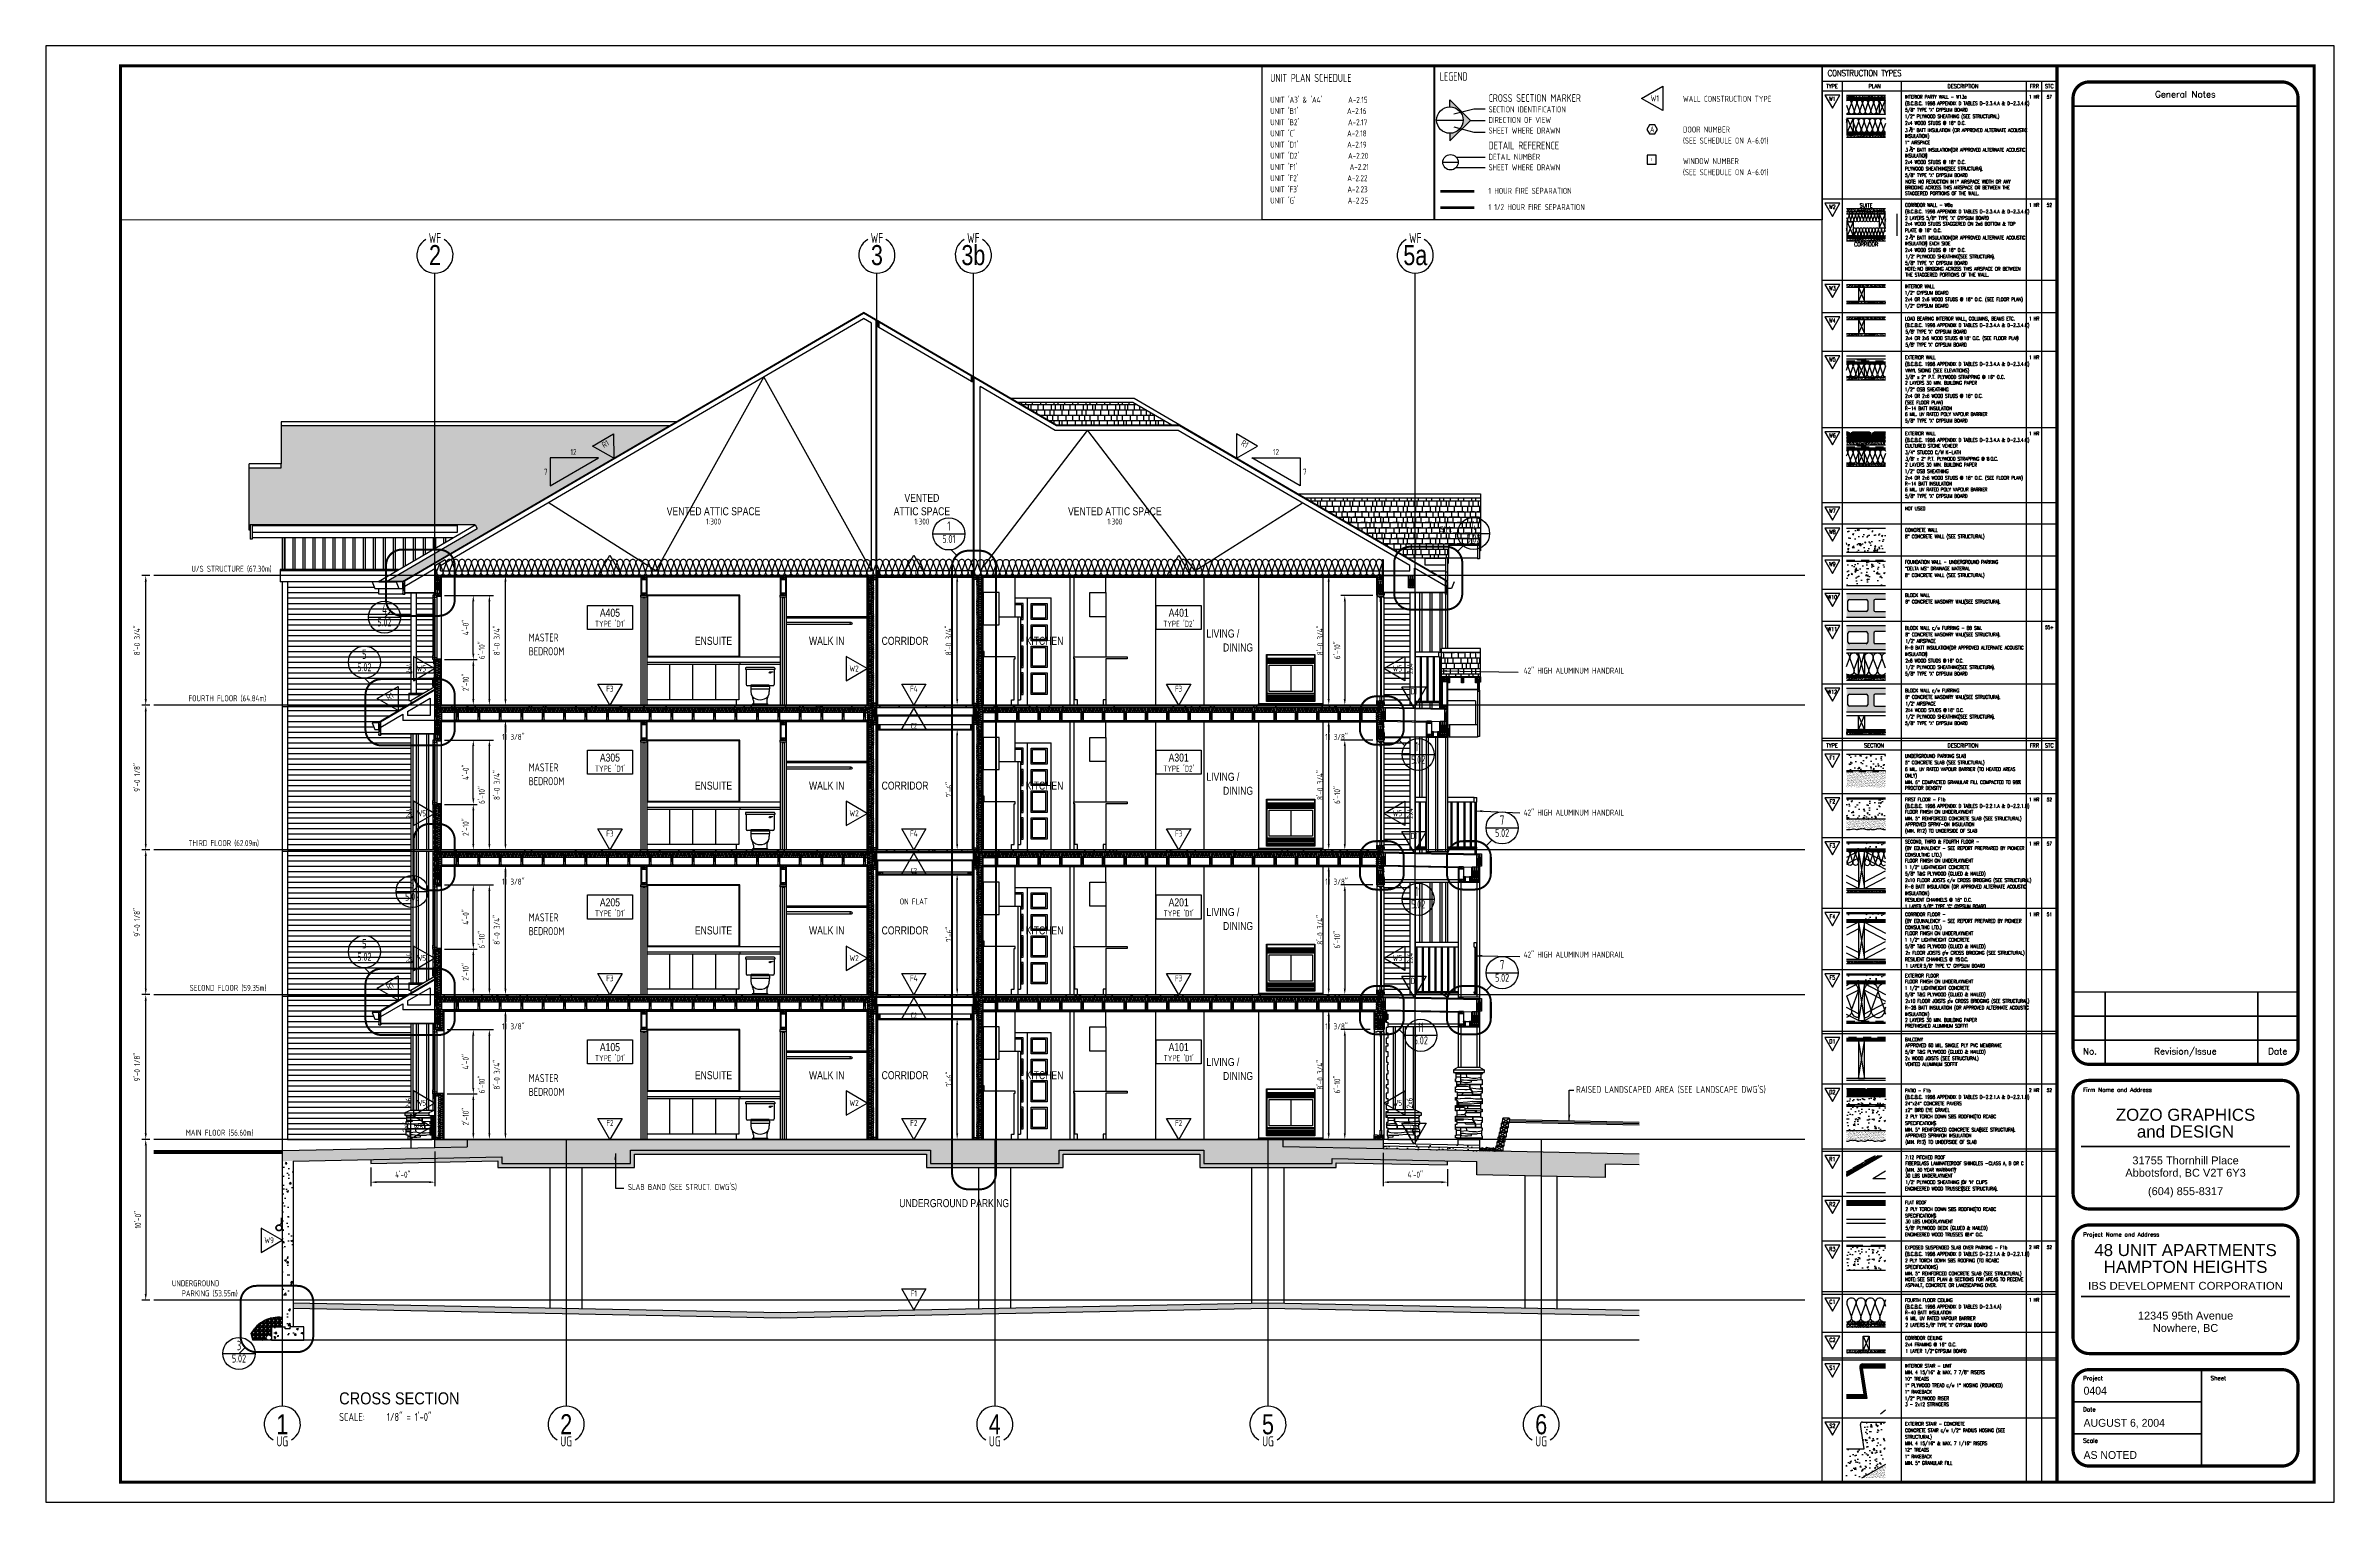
# Paper-space layout 'SECTION' of a CAD drawing. Extents: x 0 to 35.6, y 0 to 22.7.
# The model-space entities are those that its viewports show. They can reach past a viewport. Long polylines and large blocks are cut down to what shows.
import ezdxf
from ezdxf.enums import TextEntityAlignment as Align

# ---------------------------------------------------------------- set-up
doc = ezdxf.new("R2010")
doc.units = 0
doc.header["$MEASUREMENT"] = 0
for name, pattern in [('CENTER2', [1.125, 0.75, -0.125, 0.125, -0.125]), ('DASHED2', [0.375, 0.25, -0.125]), ('GRIDLINE', [1.53125, 1.375, -0.0625, 0.03125, -0.0625]), ('HIDDEN', [0.375, 0.25, -0.125]), ('HIDDEN2', [0.1875, 0.125, -0.0625]), ('PHANTOM2', [1.25, 0.625, -0.125, 0.125, -0.125, 0.125, -0.125])]:
    doc.linetypes.add(name, pattern=pattern)
doc.layers.get('0').update_dxf_attribs({"linetype": 'CONTINUOUS'})
doc.layers.get('DEFPOINTS').update_dxf_attribs({"linetype": 'CONTINUOUS'})
for name, color, linetype in [('3', 85, 'CONTINUOUS'), ('6', 192, 'CONTINUOUS'), ('DETAIL', 171, 'CONTINUOUS'), ('DIMENSIONS', 20, 'CONTINUOUS'), ('FIRE SEPARATIONS', 44, 'CENTER2'), ('FURNITURE', 51, 'CONTINUOUS'), ('GRIDLINES', 65, 'GRIDLINE'), ('HATCH', 92, 'CONTINUOUS'), ('HIDDEN', 64, 'HIDDEN2'), ('STAIRS', 101, 'CONTINUOUS'), ('TEXT', 82, 'CONTINUOUS'), ('WALL', 215, 'CONTINUOUS')]:
    doc.layers.add(name, color=color, linetype=linetype)
doc.layers.add('VIEWPORT', color=113, linetype='CONTINUOUS', plot=False)
doc.styles.add('48-AT', font='architxt.shx', dxfattribs={"width": 0.8, "height": 4.5})
doc.styles.add('48-ATT', font='archtitl.shx', dxfattribs={"width": 0.8, "height": 6})
doc.styles.add('AT', font='architxt.shx', dxfattribs={"width": 0.8})
doc.styles.add('ATT', font='archtitl.shx', dxfattribs={"width": 0.8})
doc.styles.add('construction types', font='romans.shx', dxfattribs={"width": 0.7, "height": 1})
doc.styles.add('CT - BOLD', font='romand.shx', dxfattribs={"width": 0.9, "height": 1})
doc.styles.add('OPT', font='arial.ttf')
doc.styles.add('OPT1', font='arial.ttf', dxfattribs={"width": 1.125})
doc.styles.add('Roman', font='romans')
doc.dimstyles.new('DIM1', dxfattribs={"dimtxt": 0.09375, "dimasz": 0.09375, "dimexe": 0.0625, "dimexo": 0.0625, "dimgap": 0.0625, "dimtad": 1, "dimtoh": 1, "dimzin": 3, "dimdsep": 46, "dimlunit": 4, "dimtxsty": 'AT', "dimcen": 0.09375, "dimdle": 0.0625, "dimclrd": 256, "dimclre": 256, "dimclrt": 82, "dimadec": 0, "dimazin": 0, "dimtfac": 1, "dimtofl": 0, "dimtmove": 2, "dimatfit": 3, "dimfxl": 1, "dimfrac": 2, "dimtolj": 1, "dimtzin": 0, "dimlwd": -1, "dimlwe": -1, "dimarcsym": 0})
doc.dimstyles.new('DIM48', dxfattribs={"dimscale": 48, "dimtxt": 0.09375, "dimasz": 0.09375, "dimexe": 0.0625, "dimexo": 0.0625, "dimgap": 0.0625, "dimtad": 1, "dimtoh": 1, "dimdec": 3, "dimzin": 3, "dimdsep": 46, "dimlunit": 4, "dimtxsty": 'AT', "dimcen": 0.09375, "dimdle": 0.0625, "dimclrd": 256, "dimclre": 256, "dimclrt": 82, "dimadec": 0, "dimazin": 0, "dimtfac": 1, "dimtdec": 3, "dimtofl": 0, "dimtmove": 2, "dimatfit": 3, "dimfxl": 1, "dimfrac": 2, "dimtolj": 1, "dimtzin": 0, "dimlwd": -1, "dimlwe": -1, "dimarcsym": 0})
pattern_1 = [(37.5, (31.049572, 22.346891), (-0.00098427, 0.03010662), [0, -0.02375, 0, -0.0265625, 0, -0.02539062]), (7.5, (31.04957, 22.34689), (0.02765276, 0.04409603), [0, -0.0128125, 0, -0.02140625, 0, -0.00820313]), (327.5, (31.030353, 22.346891), (0.04865847, 8.842e-05), [0, -0.0078125, 0, -0.028125, 0, -0.03671875]), (317.5, (31.030353, 22.34689), (0.04697073, 0.0137137), [0, -0.00390625, 0, -0.0184375, 0, -0.02109375])]
pattern_2 = [(37.5, (31.049572, 22.61283), (-0.00098427, 0.03010662), [0, -0.02375, 0, -0.0265625, 0, -0.02539062]), (7.5, (31.04957, 22.61283), (0.02765276, 0.04409603), [0, -0.0128125, 0, -0.02140625, 0, -0.00820313]), (327.5, (31.030353, 22.61283), (0.04865847, 8.842e-05), [0, -0.0078125, 0, -0.028125, 0, -0.03671875]), (317.5, (31.030353, 22.61283), (0.04697073, 0.0137137), [0, -0.00390625, 0, -0.0184375, 0, -0.02109375])]
pattern_3 = [(37.5, (31.049572, 22.698072), (-0.00098427, 0.03010662), [0, -0.02375, 0, -0.0265625, 0, -0.02539062]), (7.5, (31.04957, 22.69807), (0.02765276, 0.04409603), [0, -0.0128125, 0, -0.02140625, 0, -0.00820313]), (327.5, (31.030353, 22.698072), (0.04865847, 8.842e-05), [0, -0.0078125, 0, -0.028125, 0, -0.03671875]), (317.5, (31.030353, 22.69807), (0.04697073, 0.01371368), [0, -0.00390625, 0, -0.0184375, 0, -0.02109375])]
pattern_4 = [(37.5, (31.049572, 22.195468), (-0.00098427, 0.03010662), [0, -0.02375, 0, -0.0265625, 0, -0.02539062]), (7.5, (31.04957, 22.195468), (0.02765276, 0.04409603), [0, -0.0128125, 0, -0.02140625, 0, -0.00820313]), (327.5, (31.030353, 22.195468), (0.04865847, 8.842e-05), [0, -0.0078125, 0, -0.028125, 0, -0.03671875]), (317.5, (31.030353, 22.195468), (0.04697073, 0.01371368), [0, -0.00390625, 0, -0.0184375, 0, -0.02109375])]
pattern_5 = [(45, (31.049572, 22.667551), (-0.011048543, 0.011048543), [])]
pattern_6 = [(50, (48.55976, 52.88593), (0.2241438, -0.01961004), [0.0234375, -0.2578125]), (355, (48.55976, 52.88593), (-0.0433598, 0.23506), [0.01875, -0.20625]), (100.4514, (48.57844, 52.8843), (0.1807842, 0.21544986), [0.0199188, -0.2191069]), (46.1842, (48.55976, 52.94843), (0.3335128, -0.0517247), [0.0351562, -0.3867188]), (96.6356, (48.58756, 52.9441), (0.2920821, 0.3044118), [0.0298782, -0.3286603]), (351.1842, (48.55976, 52.94843), (0.2920819, 0.304412), [0.028125, -0.309375]), (21, (48.59101, 52.9328), (0.18653345, -0.1258184), [0.0234375, -0.2578125]), (326, (48.59101, 52.9328), (0.076036, 0.2266094), [0.01875, -0.20625]), (71.4514, (48.60656, 52.92232), (0.2625696, 0.1007908), [0.0199188, -0.2191069]), (37.5, (48.55976, 52.885925), (0.00379995, 0.10402933), [0, -0.20375, 0, -0.209375, 0, -0.20703125]), (7.5, (48.55976, 52.88593), (0.08220923, 0.12325366), [0, -0.119375, 0, -0.1990625, 0, -0.07890625]), (327.5, (48.490075, 52.885925), (0.16681951, -0.0070484), [0, -0.078125, 0, -0.24375, 0, -0.3234375]), (317.5, (48.45882, 52.88593), (0.18224568, 0.0312828), [0, -0.1015625, 0, -0.161875, 0, -0.2296875])]
pattern_7 = [(37.5, (48.559762, 52.885925), (-0.000984271, 0.030106621), [0, -0.02375, 0, -0.0265625, 0, -0.025390625]), (7.5, (48.559762, 52.885925), (0.02765276, 0.044096032), [0, -0.0128125, 0, -0.02140625, 0, -0.008203125]), (327.5, (48.540544, 52.885925), (0.048658467, 8.8423e-05), [0, -0.0078125, 0, -0.028125, 0, -0.03671875]), (317.5, (48.540544, 52.885925), (0.046970728, 0.01371368), [0, -0.00390625, 0, -0.0184375, 0, -0.02109375])]
pattern_8 = [(37.5, (31.049572, 23.430432), (-0.00098427, 0.03010662), [0, -0.02375, 0, -0.0265625, 0, -0.025390625]), (7.5, (31.04957, 23.430432), (0.02765276, 0.04409603), [0, -0.0128125, 0, -0.02140625, 0, -0.008203125]), (327.5, (31.030353, 23.430432), (0.048658467, 8.8423e-05), [0, -0.0078125, 0, -0.028125, 0, -0.03671875]), (317.5, (31.030353, 23.430432), (0.04697073, 0.01371368), [0, -0.00390625, 0, -0.0184375, 0, -0.02109375])]
pattern_9 = [(90, (1240.3966, 130.446), (4.75, 3e-16), []), (90, (1239.6466, 130.446), (4.75, 3e-16), [])]
pattern_10 = [(0, (2018.2735, 328.9643), (0, 4), []), (90, (2019.273, 328.964), (-24, 24), [4, -20]), (90, (2025.273, 328.964), (-24, 24), [4, -20]), (90, (2030.273, 328.964), (-24, 24), [4, -20]), (90, (2035.273, 328.964), (-24, 24), [4, -20]), (90, (2039.273, 328.964), (-24, 24), [4, -20]), (90, (2022.273, 332.964), (-24, 24), [4, -20]), (90, (2027.273, 332.964), (-24, 24), [4, -20]), (90, (2033.273, 332.964), (-24, 24), [4, -20]), (90, (2037.273, 332.964), (-24, 24), [4, -20]), (90, (2040.273, 332.964), (-24, 24), [4, -20]), (90, (2021.273, 336.964), (-24, 24), [4, -20]), (90, (2023.273, 336.964), (-24, 24), [4, -20]), (90, (2028.273, 336.964), (-24, 24), [4, -20]), (90, (2032.273, 336.964), (-24, 24), [4, -20]), (90, (2038.273, 336.964), (-24, 24), [4, -20]), (90, (2041.273, 336.964), (-24, 24), [4, -20]), (90, (2019.273, 340.964), (-24, 24), [4, -20]), (90, (2024.273, 340.964), (-24, 24), [4, -20]), (90, (2030.273, 340.964), (-24, 24), [4, -20]), (90, (2034.273, 340.964), (-24, 24), [4, -20]), (90, (2040.273, 340.964), (-24, 24), [4, -20]), (90, (2021.273, 344.964), (-24, 24), [4, -20]), (90, (2027.273, 344.964), (-24, 24), [4, -20]), (90, (2033.273, 344.964), (-24, 24), [4, -20]), (90, (2036.273, 344.964), (-24, 24), [4, -20]), (90, (2039.273, 344.964), (-24, 24), [4, -20]), (90, (2020.273, 348.964), (-24, 24), [4, -20]), (90, (2022.273, 348.964), (-24, 24), [4, -20]), (90, (2026.273, 348.964), (-24, 24), [4, -20]), (90, (2032.273, 348.964), (-24, 24), [4, -20]), (90, (2037.273, 348.964), (-24, 24), [4, -20]), (90, (2040.273, 348.964), (-24, 24), [4, -20]), (180, (2027.273, 332.714), (-24, -24), [7, -17]), (180, (2027.273, 332.84), (-24, -24), [7, -17]), (180, (2034.273, 332.714), (-24, -24), [5, -19]), (180, (2034.273, 332.84), (-24, -24), [5, -19]), (180, (2042.273, 332.714), (-24, -24), [3, -21]), (180, (2042.273, 332.84), (-24, -24), [3, -21]), (180, (2024.273, 336.714), (-24, -24), [6, -18]), (180, (2024.273, 336.84), (-24, -24), [6, -18]), (180, (2038.273, 336.714), (-24, -24), [8, -16]), (180, (2038.273, 336.84), (-24, -24), [8, -16]), (180, (2022.273, 340.714), (-24, -24), [4, -20]), (180, (2022.273, 340.84), (-24, -24), [4, -20]), (180, (2031.273, 340.714), (-24, -24), [5, -19]), (180, (2031.273, 340.84), (-24, -24), [5, -19]), (180, (2039.273, 340.714), (-24, -24), [4, -20]), (180, (2039.273, 340.84), (-24, -24), [4, -20]), (180, (2026.273, 344.714), (-24, -24), [6, -18]), (180, (2026.273, 344.84), (-24, -24), [6, -18]), (180, (2041.273, 344.714), (-24, -24), [10, -14]), (180, (2041.273, 344.84), (-24, -24), [10, -14]), (180, (2025.273, 348.714), (-24, -24), [6, -18]), (180, (2025.273, 348.84), (-24, -24), [6, -18]), (180, (2034.273, 348.714), (-24, -24), [5, -19]), (180, (2034.273, 348.84), (-24, -24), [5, -19]), (180, (2041.273, 348.714), (-24, -24), [3, -21]), (180, (2041.273, 348.84), (-24, -24), [3, -21]), (180, (2019.273, 352.714), (-24, -24), [1, -23]), (180, (2019.273, 352.84), (-24, -24), [1, -23]), (180, (2021.273, 352.714), (-24, -24), [6, -18]), (180, (2021.273, 352.84), (-24, -24), [6, -18]), (180, (2031.273, 352.714), (-24, -24), [8, -16]), (180, (2031.273, 352.84), (-24, -24), [8, -16])]
pattern_11 = [(90, (1220.0216, 59.328), (-7.5, 5e-16), []), (90, (1221.5216, 59.328), (-7.5, 5e-16), [])]
pattern_12 = [(50, (1217.022, 59.328), (14.3452, -1.25504), [1.5, -16.5]), (355, (1217.022, 59.328), (-2.77503, 15.04384), [1.2, -13.2]), (100.4514, (1218.217, 59.224), (11.5702, 13.7888), [1.2748, -14.02284]), (46.1842, (1217.022, 63.328), (21.3448, -3.3104), [2.25, -24.75]), (96.6356, (1218.8, 63.052), (18.69325, 19.48236), [1.9122, -21.03426]), (351.1842, (1217.022, 63.328), (18.69324, 19.4824), [1.8, -19.8]), (21, (1219.022, 62.328), (11.93814, -8.05238), [1.5, -16.5]), (326, (1219.022, 62.328), (4.8663, 14.503), [1.2, -13.2]), (71.4514, (1220.016, 61.657), (16.80445, 6.4506), [1.2748, -14.02284]), (37.5, (1217.0216, 59.328), (0.243197, 6.657877), [0, -13.04, 0, -13.4, 0, -13.25]), (7.5, (1217.0216, 59.328), (5.26139, 7.888234), [0, -7.64, 0, -12.74, 0, -5.05]), (327.5, (1212.5616, 59.328), (10.67645, -0.451097), [0, -5, 0, -15.6, 0, -20.7]), (317.5, (1210.562, 59.328), (11.66372, 2.0021), [0, -6.5, 0, -10.36, 0, -14.7])]
pattern_13 = [(50, (-1201.539, 1962.286), (14.345204, -1.255043), [1.5, -16.5]), (355, (-1201.539, 1962.286), (-2.775027, 15.04384), [1.2, -13.2]), (100.4514, (-1200.343, 1962.181), (11.57019, 13.78879), [1.274804, -14.02284]), (46.1842, (-1201.539, 1966.286), (21.34482, -3.31038), [2.25, -24.75]), (96.6356, (-1199.76, 1966.01), (18.69325, 19.48236), [1.9122, -21.03426]), (351.1842, (-1201.54, 1966.286), (18.69324, 19.48237), [1.8, -19.8]), (21, (-1199.539, 1965.286), (11.93814, -8.052378), [1.5, -16.5]), (326, (-1199.539, 1965.286), (4.866307, 14.503), [1.2, -13.2]), (71.4514, (-1198.544, 1964.615), (16.804453, 6.45061), [1.274804, -14.02284]), (37.5, (-1201.539, 1962.2857), (0.243197, 6.657877), [0, -13.04, 0, -13.4, 0, -13.25]), (7.5, (-1201.539, 1962.286), (5.261391, 7.888234), [0, -7.64, 0, -12.74, 0, -5.05]), (327.5, (-1205.999, 1962.286), (10.676449, -0.4510974), [0, -5, 0, -15.6, 0, -20.7]), (317.5, (-1207.999, 1962.286), (11.663723, 2.0021), [0, -6.5, 0, -10.36, 0, -14.7])]
pattern_14 = [(51.1935, (-1201.539, 1962.286), (14.368233, -0.955977), [1.5, -16.5]), (356.1935, (-1201.539, 1962.286), (-3.08777, 14.98278), [1.2, -13.2]), (101.6449, (-1200.342, 1962.206), (11.280473, 14.026793), [1.274804, -14.02284]), (47.3777, (-1201.622, 1966.285), (21.40914, -2.865075), [2.25, -24.75]), (97.8291, (-1199.838, 1966.046), (18.2834, 19.86749), [1.9122, -21.03426]), (352.3777, (-1201.622, 1966.285), (18.28339, 19.8675), [1.8, -19.8]), (22.1935, (-1199.602, 1965.327), (12.103273, -7.801974), [1.5, -16.5]), (327.1935, (-1199.602, 1965.327), (4.56317, 14.601214), [1.2, -13.2]), (72.6449, (-1198.593, 1964.677), (16.66645, 6.799227), [1.274804, -14.02284]), (38.69349, (-1201.539, 1962.2857), (0.104469, 6.661498), [0, -13.04, 0, -13.4, 0, -13.25]), (8.69349, (-1201.539, 1962.286), (5.095947, 7.996111), [0, -7.64, 0, -12.74, 0, -5.05]), (328.69349, (-1205.998, 1962.193), (10.683528, -0.228622), [0, -5, 0, -15.6, 0, -20.7]), (318.6935, (-1207.9975, 1962.151), (11.619492, 2.244607), [0, -6.5, 0, -10.36, 0, -14.7])]
pattern_15 = [(37.5, (-1201.539, 1962.2857), (-0.06299336, 1.9268238), [0, -1.52, 0, -1.7, 0, -1.625]), (7.5, (-1201.539, 1962.2857), (1.7697767, 2.822146), [0, -0.82, 0, -1.37, 0, -0.525]), (327.5, (-1202.769, 1962.2857), (3.11414186, 0.00565905), [0, -0.5, 0, -1.8, 0, -2.35]), (317.5, (-1202.769, 1962.2857), (3.0061266, 0.8776756), [0, -0.25, 0, -1.18, 0, -1.35])]

# ---------------------------------------------------------------- blocks, each defined once
blk = doc.blocks.new('PLAN-TITLE')
at = {"style": 'AT', "width": 0.9}
blk.add_text('SCALE:', height=0.125, dxfattribs=at).set_placement((0, -0.184))
at = {"width": 0.9}
for tag, p, height, style in [('PLAN-TITLE', (0, 0.074), 0.188, 'ATT'), ('SCALE', (0.743, -0.184), 0.125, 'AT')]:
    blk.add_attdef(tag, p, '', height=height, dxfattribs=dict(at, style=style))
blk = doc.blocks.new('DETAIL')
blk.add_line((650.3, 827), (674.2, 827))
blk.add_circle((662.3, 827), 12)
at = {"style": 'AT', "width": 0.8}
for tag, height, p in [('A-X.XX', 6, (662.3, 820.2)), ('X', 7, (662.3, 829.4))]:
    blk.add_attdef(tag, text='', height=height, dxfattribs=at).set_placement(p, align=Align.CENTER)
blk = doc.blocks.new('Door Symbol')
at = {"flags": 128}
blk.add_lwpolyline([(-0.041, 0.07), (-0.081, 0), (-0.041, -0.07), (0.041, -0.07), (0.081, 0), (0.041, 0.07)], close=True, dxfattribs=at)
at = {"style": 'AT', "width": 0.75}
blk.add_attdef('A', text='', height=0.0938, dxfattribs=at).set_placement((0, 0), align=Align.MIDDLE)
blk = doc.blocks.new('W2')
blk.add_lwpolyline([(0, 0), (0.327, 0.189), (0.327, -0.189)], close=True)
at = {"style": 'AT', "width": 0.8}
blk.add_attdef('XX', text='', height=0.0938, dxfattribs=at).set_placement((0.205, -0.045), align=Align.CENTER)
blk = doc.blocks.new('Window Symbol')
at = {"linetype": 'ByBlock'}
blk.add_lwpolyline([(-7.03125, -7.03125), (7.03125, -7.03125), (7.03125, 7.03125), (-7.03125, 7.03125)], close=True, dxfattribs=at)
at = {"style": 'AT', "width": 0.75}
blk.add_attdef('A', text='', height=9.375, dxfattribs=at).set_placement((0, 0), align=Align.MIDDLE)
blk = doc.blocks.new('SECT-ARROW')
blk.add_hatch(color=11).paths.add_polyline_path([(0, 0.318), (0, 0.211, -0.414214), (0.211, 0, -0.414214), (0, -0.211), (0, -0.318), (0.318, 0)])
for p, q in [((0, 0.211), (0, 0.318)), ((0, 0.318), (0.318, 0)), ((0, -0.318), (0.318, 0)), ((0, -0.211), (0, -0.318))]:
    blk.add_line(p, q)
blk = doc.blocks.new('SECT-TEXT')
blk.add_line((-27.2, 27.4), (27.6, 27.4))
blk.add_circle((0.2, 27.4), 27.4)
at = {"style": 'AT', "width": 0.8}
for tag, height, p in [('X', 18, (0.2, 33.7)), ('A-X.X', 13, (0.2, 13.1))]:
    blk.add_attdef(tag, text='', height=height, dxfattribs=at).set_placement(p, align=Align.CENTER)
blk = doc.blocks.new('SUITE SCHEDULE BLDG A')
for p, q in [((-2.678, -2.397), (-2.678, 0)), ((-2.678, 0), (0, 0)), ((0, 0), (0, -2.397)), ((0, -2.397), (-2.678, -2.397))]:
    blk.add_line(p, q)
at = {"style": 'AT', "width": 0.8}
for s, height, p in [('UNIT PLAN SCHEDULE', 0.125, (-2.553, -0.25)), ("UNIT 'A3' & 'A4'        A-2.15", 0.09375, (-2.553, -0.575)), ("UNIT 'B1'               A-2.16", 0.09375, (-2.553, -0.749)), ("UNIT 'B2'               A-2.17", 0.09375, (-2.553, -0.924)), ("UNIT 'C'                A-2.18", 0.09375, (-2.553, -1.098)), ("UNIT 'D1'               A-2.19", 0.09375, (-2.553, -1.272)), ("UNIT 'D2'               A-2.20", 0.09375, (-2.553, -1.446)), ("UNIT 'F1'                A-2.21", 0.09375, (-2.553, -1.62)), ("UNIT 'F2'               A-2.22", 0.09375, (-2.553, -1.794)), ("UNIT 'F3'               A-2.23", 0.09375, (-2.553, -1.968)), ("UNIT 'G'                A-2.25", 0.09375, (-2.553, -2.142))]:
    blk.add_text(s, height=height, dxfattribs=at).set_placement(p)
blk = doc.blocks.new('INSUL-BATT')
blk.add_lwpolyline([(1, 0, 0.492581), (0.75, 0.19), (0.25, 0.01, -0.492581), (0, 0.2, -0.492581), (0.25, 0.39), (0.75, 0.2, 0.492581), (1, 0.39, 0.492581), (0.75, 0.58), (0.25, 0.4, -0.492581), (0, 0.59, -0.492581), (0.25, 0.78), (0.75, 0.6, 0.492581), (1, 0.79, 0.492581), (0.75, 0.98), (0.25, 0.79, -0.492581), (0, 0.98, -0.492581), (0.25, 1.17), (0.75, 0.99, 0.492581), (1, 1.18, 0.492581), (0.75, 1.37), (0.25, 1.19, -0.492581), (0, 1.38, -0.492581), (0.25, 1.57), (0.75, 1.38, 0.492581), (1, 1.57, 0.492581), (0.75, 1.76), (0.25, 1.58, -0.492581), (0, 1.77, -0.492581), (0.25, 1.96), (0.75, 1.78, 0.492581), (1, 1.97, 0.492581), (0.75, 2.16), (0.25, 1.97, -0.492581), (0, 2.17, -0.492581), (0.25, 2.36), (0.75, 2.17, 0.492581), (1, 2.36, 0.492581), (0.75, 2.55), (0.25, 2.37, -0.492581), (0, 2.56, -0.492581), (0.25, 2.75), (0.75, 2.57, 0.492581), (1, 2.76, 0.492581), (0.75, 2.95), (0.25, 2.76, -0.492581), (0, 2.95, -0.492581), (0.25, 3.14), (0.75, 2.96, 0.492581), (1, 3.15)], format="xyb")
blk = doc.blocks.new('BATT')
blk.add_lwpolyline([(1, 0, 0.492581), (0.75, 0.19), (0.25, 0.01, -0.492581), (0, 0.2, -0.492581), (0.25, 0.39), (0.75, 0.2, 0.492581), (1, 0.39, 0.492581), (0.75, 0.58), (0.25, 0.4, -0.492581), (0, 0.59, -0.492581), (0.25, 0.78), (0.75, 0.6, 0.492581), (1, 0.79, 0.492581), (0.75, 0.98), (0.25, 0.79, -0.492581), (0, 0.98, -0.492581), (0.25, 1.17), (0.75, 0.99, 0.492581), (1, 1.18, 0.492581), (0.75, 1.37), (0.25, 1.19, -0.492581), (0, 1.38, -0.492581), (0.25, 1.57), (0.75, 1.38, 0.492581), (1, 1.57, 0.492581), (0.75, 1.76), (0.25, 1.58, -0.492581), (0, 1.77, -0.492581), (0.25, 1.96), (0.75, 1.78, 0.492581), (1, 1.97, 0.492581), (0.75, 2.16), (0.25, 1.97, -0.492581), (0, 2.17, -0.492581), (0.25, 2.36), (0.75, 2.17, 0.492581), (1, 2.36, 0.492581), (0.75, 2.55), (0.25, 2.37, -0.492581), (0, 2.56, -0.492581), (0.25, 2.75), (0.75, 2.57, 0.492581), (1, 2.76, 0.492581), (0.75, 2.95), (0.25, 2.76, -0.492581), (0, 2.95, -0.492581), (0.25, 3.14), (0.75, 2.96, 0.492581), (1, 3.15)], format="xyb")
blk = doc.blocks.new('*D110')
at = {"layer": 'DEFPOINTS', "color": 0, "transparency": 16777216}
for p in [(1128, -53.8), (1150.6, -87.8), (1150.6, -87.8)]:
    blk.add_point(p, dxfattribs=at)
at = {"layer": 'DIMENSIONS', "transparency": 16777216}
for p, q in [((1131, -53.8), (1153.6, -53.8)), ((1150.6, -58.3), (1150.6, -83.3))]:
    blk.add_line(p, q, dxfattribs=at)
for points in [[(1149.9, -58.3), (1151.4, -58.3), (1150.6, -53.8)], [(1149.9, -83.3), (1151.4, -83.3), (1150.6, -87.8)]]:
    blk.add_solid(points, dxfattribs=at)
at = {"layer": 'DIMENSIONS', "color": 82, "transparency": 16777216, "insert": (1145, -70.8), "char_height": 4.5, "attachment_point": 5, "rotation": 90, "style": 'AT'}
blk.add_mtext('\\A1;2\'-10"', dxfattribs=at)
blk = doc.blocks.new('*D111')
at = {"layer": 'DEFPOINTS', "color": 0, "transparency": 16777216}
for p in [(1128, -5.8), (1150.6, -5.8), (1128, -53.8)]:
    blk.add_point(p, dxfattribs=at)
at = {"layer": 'DIMENSIONS', "transparency": 16777216}
for p, q in [((1131, -5.8), (1153.6, -5.8)), ((1150.6, -49.3), (1150.6, -10.3)), ((1131, -53.8), (1153.6, -53.8))]:
    blk.add_line(p, q, dxfattribs=at)
for points in [[(1149.9, -10.3), (1151.4, -10.3), (1150.6, -5.8)], [(1149.9, -49.3), (1151.4, -49.3), (1150.6, -53.8)]]:
    blk.add_solid(points, dxfattribs=at)
at = {"layer": 'DIMENSIONS', "color": 82, "transparency": 16777216, "insert": (1145, -29.8), "char_height": 4.5, "attachment_point": 5, "rotation": 90, "style": 'AT'}
blk.add_mtext('\\A1;4\'-0"', dxfattribs=at)
blk = doc.blocks.new('*D77')
at = {"layer": 'DEFPOINTS', "color": 0, "transparency": 16777216}
for p in [(1128, -5.8), (1162.6, -5.8), (1162.6, -87.8)]:
    blk.add_point(p, dxfattribs=at)
at = {"layer": 'DIMENSIONS', "transparency": 16777216}
for p, q in [((1131, -5.8), (1165.6, -5.8)), ((1162.6, -83.3), (1162.6, -10.3))]:
    blk.add_line(p, q, dxfattribs=at)
for points in [[(1161.9, -10.3), (1163.4, -10.3), (1162.6, -5.8)], [(1161.9, -83.3), (1163.4, -83.3), (1162.6, -87.8)]]:
    blk.add_solid(points, dxfattribs=at)
at = {"layer": 'DIMENSIONS', "color": 82, "transparency": 16777216, "insert": (1157, -46.8), "char_height": 4.5, "attachment_point": 5, "rotation": 90, "style": 'AT'}
blk.add_mtext('\\A1;6\'-10"', dxfattribs=at)
blk = doc.blocks.new('*D78')
at = {"layer": 'DEFPOINTS', "color": 0, "transparency": 16777216}
for p in [(1174.6, 8.9), (1174.6, 8.9), (1174.6, -87.8)]:
    blk.add_point(p, dxfattribs=at)
at = {"layer": 'DIMENSIONS', "transparency": 16777216}
blk.add_line((1174.6, -83.3), (1174.6, 4.4), dxfattribs=at)
for points in [[(1173.9, 4.4), (1175.4, 4.4), (1174.6, 8.9)], [(1173.9, -83.3), (1175.4, -83.3), (1174.6, -87.8)]]:
    blk.add_solid(points, dxfattribs=at)
at = {"layer": 'DIMENSIONS', "color": 82, "transparency": 16777216, "insert": (1168.2, -39.5), "char_height": 4.5, "attachment_point": 5, "rotation": 90, "style": 'AT'}
blk.add_mtext('\\A1;8\'-0 3/4"', dxfattribs=at)
blk = doc.blocks.new('*D79')
at = {"layer": 'DEFPOINTS', "color": 0, "transparency": 16777216}
for p in [(1174.6, 20.3), (1174.6, 20.3), (1174.6, 8.9)]:
    blk.add_point(p, dxfattribs=at)
at = {"layer": 'DIMENSIONS', "transparency": 16777216}
for p, q in [((1174.6, 24.8), (1174.6, 29.3)), ((1174.6, 4.4), (1174.6, -0.1))]:
    blk.add_line(p, q, dxfattribs=at)
for points in [[(1173.9, 24.8), (1175.4, 24.8), (1174.6, 20.3)], [(1173.9, 4.4), (1175.4, 4.4), (1174.6, 8.9)]]:
    blk.add_solid(points, dxfattribs=at)
at = {"layer": 'DIMENSIONS', "color": 82, "transparency": 16777216, "insert": (1180.5, -3.4), "char_height": 4.5, "attachment_point": 5, "style": 'AT'}
blk.add_mtext('\\A1;11 3/8"', dxfattribs=at)
blk = doc.blocks.new('*D80')
at = {"layer": 'DEFPOINTS', "color": 0, "transparency": 16777216}
for p in [(1511.9, 2.2), (1511.9, 2.2), (1511.9, -87.8)]:
    blk.add_point(p, dxfattribs=at)
at = {"layer": 'DIMENSIONS', "transparency": 16777216}
blk.add_line((1511.9, -83.3), (1511.9, -2.3), dxfattribs=at)
for points in [[(1511.2, -2.3), (1512.7, -2.3), (1511.9, 2.2)], [(1511.2, -83.3), (1512.7, -83.3), (1511.9, -87.8)]]:
    blk.add_solid(points, dxfattribs=at)
at = {"layer": 'DIMENSIONS', "color": 82, "transparency": 16777216, "insert": (1506.2, -42.8), "char_height": 4.5, "attachment_point": 5, "rotation": 90, "style": 'AT'}
blk.add_mtext('\\A1;7\'-6"', dxfattribs=at)
blk = doc.blocks.new('*D81')
at = {"layer": 'DEFPOINTS', "color": 0, "transparency": 16777216}
for p in [(1511.9, 110.3), (1511.9, 110.3), (1511.9, 20.3)]:
    blk.add_point(p, dxfattribs=at)
at = {"layer": 'DIMENSIONS', "transparency": 16777216}
blk.add_line((1511.9, 24.8), (1511.9, 105.8), dxfattribs=at)
for points in [[(1511.2, 105.8), (1512.7, 105.8), (1511.9, 110.3)], [(1511.2, 24.8), (1512.7, 24.8), (1511.9, 20.3)]]:
    blk.add_solid(points, dxfattribs=at)
at = {"layer": 'DIMENSIONS', "color": 82, "transparency": 16777216, "insert": (1506.2, 65.3), "char_height": 4.5, "attachment_point": 5, "rotation": 90, "style": 'AT'}
blk.add_mtext('\\A1;7\'-6"', dxfattribs=at)
blk = doc.blocks.new('*D82')
at = {"layer": 'DEFPOINTS', "color": 0, "transparency": 16777216}
for p in [(1511.9, 218.4), (1511.9, 218.4), (1511.9, 128.4)]:
    blk.add_point(p, dxfattribs=at)
at = {"layer": 'DIMENSIONS', "transparency": 16777216}
blk.add_line((1511.9, 132.9), (1511.9, 213.9), dxfattribs=at)
for points in [[(1511.2, 213.9), (1512.7, 213.9), (1511.9, 218.4)], [(1511.2, 132.9), (1512.7, 132.9), (1511.9, 128.4)]]:
    blk.add_solid(points, dxfattribs=at)
at = {"layer": 'DIMENSIONS', "color": 82, "transparency": 16777216, "insert": (1506.2, 173.4), "char_height": 4.5, "attachment_point": 5, "rotation": 90, "style": 'AT'}
blk.add_mtext('\\A1;7\'-6"', dxfattribs=at)
blk = doc.blocks.new('*D83')
at = {"layer": 'DEFPOINTS', "color": 0, "transparency": 16777216}
for p in [(1511.9, 333.3), (1511.9, 333.3), (1511.9, 236.5)]:
    blk.add_point(p, dxfattribs=at)
at = {"layer": 'DIMENSIONS', "transparency": 16777216}
blk.add_line((1511.9, 241), (1511.9, 328.8), dxfattribs=at)
for points in [[(1511.2, 328.8), (1512.7, 328.8), (1511.9, 333.3)], [(1511.2, 241), (1512.7, 241), (1511.9, 236.5)]]:
    blk.add_solid(points, dxfattribs=at)
at = {"layer": 'DIMENSIONS', "color": 82, "transparency": 16777216, "insert": (1505.5, 284.9), "char_height": 4.5, "attachment_point": 5, "rotation": 90, "style": 'AT'}
blk.add_mtext('\\A1;8\'-0 3/4"', dxfattribs=at)
blk = doc.blocks.new('*D112')
at = {"layer": 'DEFPOINTS', "color": 0, "transparency": 16777216}
for p in [(1823.4, -5.8), (1801.4, -87.8), (1801.4, -87.8)]:
    blk.add_point(p, dxfattribs=at)
at = {"layer": 'DIMENSIONS', "transparency": 16777216}
for p, q in [((1820.4, -5.8), (1798.4, -5.8)), ((1801.4, -10.3), (1801.4, -83.3))]:
    blk.add_line(p, q, dxfattribs=at)
for points in [[(1800.6, -10.3), (1802.1, -10.3), (1801.4, -5.8)], [(1800.6, -83.3), (1802.1, -83.3), (1801.4, -87.8)]]:
    blk.add_solid(points, dxfattribs=at)
at = {"layer": 'DIMENSIONS', "color": 82, "transparency": 16777216, "insert": (1795.7, -46.8), "char_height": 4.5, "attachment_point": 5, "rotation": 90, "style": 'AT'}
blk.add_mtext('\\A1;6\'-10"', dxfattribs=at)
blk = doc.blocks.new('*D84')
at = {"layer": 'DEFPOINTS', "color": 0, "transparency": 16777216}
for p in [(1789.4, 20.3), (1789.4, 20.3), (1789.4, 8.9)]:
    blk.add_point(p, dxfattribs=at)
at = {"layer": 'DIMENSIONS', "transparency": 16777216}
for p, q in [((1789.4, 24.8), (1789.4, 29.3)), ((1789.4, 4.4), (1789.4, -0.1))]:
    blk.add_line(p, q, dxfattribs=at)
for points in [[(1788.6, 24.8), (1790.1, 24.8), (1789.4, 20.3)], [(1788.6, 4.4), (1790.1, 4.4), (1789.4, 8.9)]]:
    blk.add_solid(points, dxfattribs=at)
at = {"layer": 'DIMENSIONS', "color": 82, "transparency": 16777216, "insert": (1795.2, -3.4), "char_height": 4.5, "attachment_point": 5, "style": 'AT'}
blk.add_mtext('\\A1;11 3/8"', dxfattribs=at)
blk = doc.blocks.new('*D85')
at = {"layer": 'DEFPOINTS', "color": 0, "transparency": 16777216}
for p in [(1789.4, 8.9), (1789.4, 8.9), (1789.4, -87.8)]:
    blk.add_point(p, dxfattribs=at)
at = {"layer": 'DIMENSIONS', "transparency": 16777216}
blk.add_line((1789.4, -83.3), (1789.4, 4.4), dxfattribs=at)
for points in [[(1788.6, 4.4), (1790.1, 4.4), (1789.4, 8.9)], [(1788.6, -83.3), (1790.1, -83.3), (1789.4, -87.8)]]:
    blk.add_solid(points, dxfattribs=at)
at = {"layer": 'DIMENSIONS', "color": 82, "transparency": 16777216, "insert": (1783, -39.5), "char_height": 4.5, "attachment_point": 5, "rotation": 90, "style": 'AT'}
blk.add_mtext('\\A1;8\'-0 3/4"', dxfattribs=at)
blk = doc.blocks.new('*D86')
at = {"layer": 'DEFPOINTS', "color": 0, "transparency": 16777216}
for p in [(1789.4, 117), (1789.4, 117), (1789.4, 20.3)]:
    blk.add_point(p, dxfattribs=at)
at = {"layer": 'DIMENSIONS', "transparency": 16777216}
blk.add_line((1789.4, 24.8), (1789.4, 112.5), dxfattribs=at)
for points in [[(1788.6, 112.5), (1790.1, 112.5), (1789.4, 117)], [(1788.6, 24.8), (1790.1, 24.8), (1789.4, 20.3)]]:
    blk.add_solid(points, dxfattribs=at)
at = {"layer": 'DIMENSIONS', "color": 82, "transparency": 16777216, "insert": (1783, 68.7), "char_height": 4.5, "attachment_point": 5, "rotation": 90, "style": 'AT'}
blk.add_mtext('\\A1;8\'-0 3/4"', dxfattribs=at)
blk = doc.blocks.new('*D87')
at = {"layer": 'DEFPOINTS', "color": 0, "transparency": 16777216}
for p in [(1789.4, 128.4), (1789.4, 128.4), (1789.4, 117)]:
    blk.add_point(p, dxfattribs=at)
at = {"layer": 'DIMENSIONS', "transparency": 16777216}
for p, q in [((1789.4, 132.9), (1789.4, 137.4)), ((1789.4, 112.5), (1789.4, 108))]:
    blk.add_line(p, q, dxfattribs=at)
for points in [[(1788.6, 132.9), (1790.1, 132.9), (1789.4, 128.4)], [(1788.6, 112.5), (1790.1, 112.5), (1789.4, 117)]]:
    blk.add_solid(points, dxfattribs=at)
at = {"layer": 'DIMENSIONS', "color": 82, "transparency": 16777216, "insert": (1795.2, 104.7), "char_height": 4.5, "attachment_point": 5, "style": 'AT'}
blk.add_mtext('\\A1;11 3/8"', dxfattribs=at)
blk = doc.blocks.new('*D88')
at = {"layer": 'DEFPOINTS', "color": 0, "transparency": 16777216}
for p in [(1825.4, 102.3), (1801.4, 20.3), (1801.4, 20.3)]:
    blk.add_point(p, dxfattribs=at)
at = {"layer": 'DIMENSIONS', "transparency": 16777216}
for p, q in [((1822.4, 102.3), (1798.4, 102.3)), ((1801.4, 97.8), (1801.4, 24.8))]:
    blk.add_line(p, q, dxfattribs=at)
for points in [[(1800.6, 97.8), (1802.1, 97.8), (1801.4, 102.3)], [(1800.6, 24.8), (1802.1, 24.8), (1801.4, 20.3)]]:
    blk.add_solid(points, dxfattribs=at)
at = {"layer": 'DIMENSIONS', "color": 82, "transparency": 16777216, "insert": (1795.7, 61.3), "char_height": 4.5, "attachment_point": 5, "rotation": 90, "style": 'AT'}
blk.add_mtext('\\A1;6\'-10"', dxfattribs=at)
blk = doc.blocks.new('*D89')
at = {"layer": 'DEFPOINTS', "color": 0, "transparency": 16777216}
for p in [(1789.4, 225.2), (1789.4, 225.2), (1789.4, 128.4)]:
    blk.add_point(p, dxfattribs=at)
at = {"layer": 'DIMENSIONS', "transparency": 16777216}
blk.add_line((1789.4, 132.9), (1789.4, 220.7), dxfattribs=at)
for points in [[(1788.6, 220.7), (1790.1, 220.7), (1789.4, 225.2)], [(1788.6, 132.9), (1790.1, 132.9), (1789.4, 128.4)]]:
    blk.add_solid(points, dxfattribs=at)
at = {"layer": 'DIMENSIONS', "color": 82, "transparency": 16777216, "insert": (1783, 176.8), "char_height": 4.5, "attachment_point": 5, "rotation": 90, "style": 'AT'}
blk.add_mtext('\\A1;8\'-0 3/4"', dxfattribs=at)
blk = doc.blocks.new('*D90')
at = {"layer": 'DEFPOINTS', "color": 0, "transparency": 16777216}
for p in [(1789.4, 236.5), (1789.4, 236.5), (1789.4, 225.2)]:
    blk.add_point(p, dxfattribs=at)
at = {"layer": 'DIMENSIONS', "transparency": 16777216}
for p, q in [((1789.4, 241), (1789.4, 245.5)), ((1789.4, 220.7), (1789.4, 216.2))]:
    blk.add_line(p, q, dxfattribs=at)
for points in [[(1788.6, 241), (1790.1, 241), (1789.4, 236.5)], [(1788.6, 220.7), (1790.1, 220.7), (1789.4, 225.2)]]:
    blk.add_solid(points, dxfattribs=at)
at = {"layer": 'DIMENSIONS', "color": 82, "transparency": 16777216, "insert": (1795.2, 212.8), "char_height": 4.5, "attachment_point": 5, "style": 'AT'}
blk.add_mtext('\\A1;11 3/8"', dxfattribs=at)
blk = doc.blocks.new('*D91')
at = {"layer": 'DEFPOINTS', "color": 0, "transparency": 16777216}
for p in [(1825.4, 210.4), (1801.4, 128.4), (1801.4, 128.4)]:
    blk.add_point(p, dxfattribs=at)
at = {"layer": 'DIMENSIONS', "transparency": 16777216}
for p, q in [((1822.4, 210.4), (1798.4, 210.4)), ((1801.4, 205.9), (1801.4, 132.9))]:
    blk.add_line(p, q, dxfattribs=at)
for points in [[(1800.6, 205.9), (1802.1, 205.9), (1801.4, 210.4)], [(1800.6, 132.9), (1802.1, 132.9), (1801.4, 128.4)]]:
    blk.add_solid(points, dxfattribs=at)
at = {"layer": 'DIMENSIONS', "color": 82, "transparency": 16777216, "insert": (1795.7, 169.4), "char_height": 4.5, "attachment_point": 5, "rotation": 90, "style": 'AT'}
blk.add_mtext('\\A1;6\'-10"', dxfattribs=at)
blk = doc.blocks.new('*D92')
at = {"layer": 'DEFPOINTS', "color": 0, "transparency": 16777216}
for p in [(1789.4, 333.3), (1789.4, 333.3), (1789.4, 236.5)]:
    blk.add_point(p, dxfattribs=at)
at = {"layer": 'DIMENSIONS', "transparency": 16777216}
blk.add_line((1789.4, 241), (1789.4, 328.8), dxfattribs=at)
for points in [[(1788.6, 328.8), (1790.1, 328.8), (1789.4, 333.3)], [(1788.6, 241), (1790.1, 241), (1789.4, 236.5)]]:
    blk.add_solid(points, dxfattribs=at)
at = {"layer": 'DIMENSIONS', "color": 82, "transparency": 16777216, "insert": (1783, 284.9), "char_height": 4.5, "attachment_point": 5, "rotation": 90, "style": 'AT'}
blk.add_mtext('\\A1;8\'-0 3/4"', dxfattribs=at)
blk = doc.blocks.new('*D93')
at = {"layer": 'DEFPOINTS', "color": 0, "transparency": 16777216}
for p in [(1825.4, 318.5), (1801.4, 236.5), (1801.4, 236.5)]:
    blk.add_point(p, dxfattribs=at)
at = {"layer": 'DIMENSIONS', "transparency": 16777216}
for p, q in [((1822.4, 318.5), (1798.4, 318.5)), ((1801.4, 314), (1801.4, 241))]:
    blk.add_line(p, q, dxfattribs=at)
for points in [[(1800.6, 314), (1802.1, 314), (1801.4, 318.5)], [(1800.6, 241), (1802.1, 241), (1801.4, 236.5)]]:
    blk.add_solid(points, dxfattribs=at)
at = {"layer": 'DIMENSIONS', "color": 82, "transparency": 16777216, "insert": (1795.7, 277.5), "char_height": 4.5, "attachment_point": 5, "rotation": 90, "style": 'AT'}
blk.add_mtext('\\A1;6\'-10"', dxfattribs=at)
blk = doc.blocks.new('*D94')
at = {"layer": 'DEFPOINTS', "color": 0, "transparency": 16777216}
for p in [(1174.6, 117), (1174.6, 117), (1174.6, 20.3)]:
    blk.add_point(p, dxfattribs=at)
at = {"layer": 'DIMENSIONS', "transparency": 16777216}
blk.add_line((1174.6, 24.8), (1174.6, 112.5), dxfattribs=at)
for points in [[(1173.9, 112.5), (1175.4, 112.5), (1174.6, 117)], [(1173.9, 24.8), (1175.4, 24.8), (1174.6, 20.3)]]:
    blk.add_solid(points, dxfattribs=at)
at = {"layer": 'DIMENSIONS', "color": 82, "transparency": 16777216, "insert": (1168.2, 68.7), "char_height": 4.5, "attachment_point": 5, "rotation": 90, "style": 'AT'}
blk.add_mtext('\\A1;8\'-0 3/4"', dxfattribs=at)
blk = doc.blocks.new('*D95')
at = {"layer": 'DEFPOINTS', "color": 0, "transparency": 16777216}
for p in [(1126, 102.3), (1162.6, 102.3), (1162.6, 20.3)]:
    blk.add_point(p, dxfattribs=at)
at = {"layer": 'DIMENSIONS', "transparency": 16777216}
for p, q in [((1129, 102.3), (1165.6, 102.3)), ((1162.6, 24.8), (1162.6, 97.8))]:
    blk.add_line(p, q, dxfattribs=at)
for points in [[(1161.9, 97.8), (1163.4, 97.8), (1162.6, 102.3)], [(1161.9, 24.8), (1163.4, 24.8), (1162.6, 20.3)]]:
    blk.add_solid(points, dxfattribs=at)
at = {"layer": 'DIMENSIONS', "color": 82, "transparency": 16777216, "insert": (1157, 61.3), "char_height": 4.5, "attachment_point": 5, "rotation": 90, "style": 'AT'}
blk.add_mtext('\\A1;6\'-10"', dxfattribs=at)
blk = doc.blocks.new('*D96')
at = {"layer": 'DEFPOINTS', "color": 0, "transparency": 16777216}
for p in [(1126, 102.3), (1150.6, 102.3), (1126, 54.3)]:
    blk.add_point(p, dxfattribs=at)
at = {"layer": 'DIMENSIONS', "transparency": 16777216}
for p, q in [((1129, 102.3), (1153.6, 102.3)), ((1150.6, 58.8), (1150.6, 97.8)), ((1129, 54.3), (1153.6, 54.3))]:
    blk.add_line(p, q, dxfattribs=at)
for points in [[(1149.9, 97.8), (1151.4, 97.8), (1150.6, 102.3)], [(1149.9, 58.8), (1151.4, 58.8), (1150.6, 54.3)]]:
    blk.add_solid(points, dxfattribs=at)
at = {"layer": 'DIMENSIONS', "color": 82, "transparency": 16777216, "insert": (1145, 78.3), "char_height": 4.5, "attachment_point": 5, "rotation": 90, "style": 'AT'}
blk.add_mtext('\\A1;4\'-0"', dxfattribs=at)
blk = doc.blocks.new('*D97')
at = {"layer": 'DEFPOINTS', "color": 0, "transparency": 16777216}
for p in [(1126, 54.3), (1150.6, 20.3), (1150.6, 20.3)]:
    blk.add_point(p, dxfattribs=at)
at = {"layer": 'DIMENSIONS', "transparency": 16777216}
for p, q in [((1129, 54.3), (1153.6, 54.3)), ((1150.6, 49.8), (1150.6, 24.8))]:
    blk.add_line(p, q, dxfattribs=at)
for points in [[(1149.9, 49.8), (1151.4, 49.8), (1150.6, 54.3)], [(1149.9, 24.8), (1151.4, 24.8), (1150.6, 20.3)]]:
    blk.add_solid(points, dxfattribs=at)
at = {"layer": 'DIMENSIONS', "color": 82, "transparency": 16777216, "insert": (1145, 37.3), "char_height": 4.5, "attachment_point": 5, "rotation": 90, "style": 'AT'}
blk.add_mtext('\\A1;2\'-10"', dxfattribs=at)
blk = doc.blocks.new('*D98')
at = {"layer": 'DEFPOINTS', "color": 0, "transparency": 16777216}
for p in [(1126, 162.4), (1150.6, 128.4), (1150.6, 128.4)]:
    blk.add_point(p, dxfattribs=at)
at = {"layer": 'DIMENSIONS', "transparency": 16777216}
for p, q in [((1129, 162.4), (1153.6, 162.4)), ((1150.6, 157.9), (1150.6, 132.9))]:
    blk.add_line(p, q, dxfattribs=at)
for points in [[(1149.9, 157.9), (1151.4, 157.9), (1150.6, 162.4)], [(1149.9, 132.9), (1151.4, 132.9), (1150.6, 128.4)]]:
    blk.add_solid(points, dxfattribs=at)
at = {"layer": 'DIMENSIONS', "color": 82, "transparency": 16777216, "insert": (1145, 145.4), "char_height": 4.5, "attachment_point": 5, "rotation": 90, "style": 'AT'}
blk.add_mtext('\\A1;2\'-10"', dxfattribs=at)
blk = doc.blocks.new('*D99')
at = {"layer": 'DEFPOINTS', "color": 0, "transparency": 16777216}
for p in [(1126, 210.4), (1150.6, 210.4), (1126, 162.4)]:
    blk.add_point(p, dxfattribs=at)
at = {"layer": 'DIMENSIONS', "transparency": 16777216}
for p, q in [((1129, 210.4), (1153.6, 210.4)), ((1150.6, 166.9), (1150.6, 205.9)), ((1129, 162.4), (1153.6, 162.4))]:
    blk.add_line(p, q, dxfattribs=at)
for points in [[(1149.9, 205.9), (1151.4, 205.9), (1150.6, 210.4)], [(1149.9, 166.9), (1151.4, 166.9), (1150.6, 162.4)]]:
    blk.add_solid(points, dxfattribs=at)
at = {"layer": 'DIMENSIONS', "color": 82, "transparency": 16777216, "insert": (1145, 186.4), "char_height": 4.5, "attachment_point": 5, "rotation": 90, "style": 'AT'}
blk.add_mtext('\\A1;4\'-0"', dxfattribs=at)
blk = doc.blocks.new('*D100')
at = {"layer": 'DEFPOINTS', "color": 0, "transparency": 16777216}
for p in [(1126, 210.4), (1162.6, 210.4), (1162.6, 128.4)]:
    blk.add_point(p, dxfattribs=at)
at = {"layer": 'DIMENSIONS', "transparency": 16777216}
for p, q in [((1129, 210.4), (1165.6, 210.4)), ((1162.6, 132.9), (1162.6, 205.9))]:
    blk.add_line(p, q, dxfattribs=at)
for points in [[(1161.9, 205.9), (1163.4, 205.9), (1162.6, 210.4)], [(1161.9, 132.9), (1163.4, 132.9), (1162.6, 128.4)]]:
    blk.add_solid(points, dxfattribs=at)
at = {"layer": 'DIMENSIONS', "color": 82, "transparency": 16777216, "insert": (1157, 169.4), "char_height": 4.5, "attachment_point": 5, "rotation": 90, "style": 'AT'}
blk.add_mtext('\\A1;6\'-10"', dxfattribs=at)
blk = doc.blocks.new('*D101')
at = {"layer": 'DEFPOINTS', "color": 0, "transparency": 16777216}
for p in [(1174.6, 225.2), (1174.6, 225.2), (1174.6, 128.4)]:
    blk.add_point(p, dxfattribs=at)
at = {"layer": 'DIMENSIONS', "transparency": 16777216}
blk.add_line((1174.6, 132.9), (1174.6, 220.7), dxfattribs=at)
for points in [[(1173.9, 220.7), (1175.4, 220.7), (1174.6, 225.2)], [(1173.9, 132.9), (1175.4, 132.9), (1174.6, 128.4)]]:
    blk.add_solid(points, dxfattribs=at)
at = {"layer": 'DIMENSIONS', "color": 82, "transparency": 16777216, "insert": (1168.2, 176.8), "char_height": 4.5, "attachment_point": 5, "rotation": 90, "style": 'AT'}
blk.add_mtext('\\A1;8\'-0 3/4"', dxfattribs=at)
blk = doc.blocks.new('*D102')
at = {"layer": 'DEFPOINTS', "color": 0, "transparency": 16777216}
for p in [(1126, 270.5), (1150.6, 236.5), (1150.6, 236.5)]:
    blk.add_point(p, dxfattribs=at)
at = {"layer": 'DIMENSIONS', "transparency": 16777216}
for p, q in [((1129, 270.5), (1153.6, 270.5)), ((1150.6, 266), (1150.6, 241))]:
    blk.add_line(p, q, dxfattribs=at)
for points in [[(1149.9, 266), (1151.4, 266), (1150.6, 270.5)], [(1149.9, 241), (1151.4, 241), (1150.6, 236.5)]]:
    blk.add_solid(points, dxfattribs=at)
at = {"layer": 'DIMENSIONS', "color": 82, "transparency": 16777216, "insert": (1145, 253.5), "char_height": 4.5, "attachment_point": 5, "rotation": 90, "style": 'AT'}
blk.add_mtext('\\A1;2\'-10"', dxfattribs=at)
blk = doc.blocks.new('*D103')
at = {"layer": 'DEFPOINTS', "color": 0, "transparency": 16777216}
for p in [(1126, 318.5), (1150.6, 318.5), (1126, 270.5)]:
    blk.add_point(p, dxfattribs=at)
at = {"layer": 'DIMENSIONS', "transparency": 16777216}
for p, q in [((1129, 318.5), (1153.6, 318.5)), ((1150.6, 275), (1150.6, 314)), ((1129, 270.5), (1153.6, 270.5))]:
    blk.add_line(p, q, dxfattribs=at)
for points in [[(1149.9, 314), (1151.4, 314), (1150.6, 318.5)], [(1149.9, 275), (1151.4, 275), (1150.6, 270.5)]]:
    blk.add_solid(points, dxfattribs=at)
at = {"layer": 'DIMENSIONS', "color": 82, "transparency": 16777216, "insert": (1145, 294.5), "char_height": 4.5, "attachment_point": 5, "rotation": 90, "style": 'AT'}
blk.add_mtext('\\A1;4\'-0"', dxfattribs=at)
blk = doc.blocks.new('*D104')
at = {"layer": 'DEFPOINTS', "color": 0, "transparency": 16777216}
for p in [(1126, 318.5), (1162.6, 318.5), (1162.6, 236.5)]:
    blk.add_point(p, dxfattribs=at)
at = {"layer": 'DIMENSIONS', "transparency": 16777216}
for p, q in [((1129, 318.5), (1165.6, 318.5)), ((1162.6, 241), (1162.6, 314))]:
    blk.add_line(p, q, dxfattribs=at)
for points in [[(1161.9, 314), (1163.4, 314), (1162.6, 318.5)], [(1161.9, 241), (1163.4, 241), (1162.6, 236.5)]]:
    blk.add_solid(points, dxfattribs=at)
at = {"layer": 'DIMENSIONS', "color": 82, "transparency": 16777216, "insert": (1157, 277.5), "char_height": 4.5, "attachment_point": 5, "rotation": 90, "style": 'AT'}
blk.add_mtext('\\A1;6\'-10"', dxfattribs=at)
blk = doc.blocks.new('*D105')
at = {"layer": 'DEFPOINTS', "color": 0, "transparency": 16777216}
for p in [(1174.6, 333.3), (1174.6, 333.3), (1174.6, 236.5)]:
    blk.add_point(p, dxfattribs=at)
at = {"layer": 'DIMENSIONS', "transparency": 16777216}
blk.add_line((1174.6, 241), (1174.6, 328.8), dxfattribs=at)
for points in [[(1173.9, 328.8), (1175.4, 328.8), (1174.6, 333.3)], [(1173.9, 241), (1175.4, 241), (1174.6, 236.5)]]:
    blk.add_solid(points, dxfattribs=at)
at = {"layer": 'DIMENSIONS', "color": 82, "transparency": 16777216, "insert": (1168.2, 284.9), "char_height": 4.5, "attachment_point": 5, "rotation": 90, "style": 'AT'}
blk.add_mtext('\\A1;8\'-0 3/4"', dxfattribs=at)
blk = doc.blocks.new('*D106')
at = {"layer": 'DEFPOINTS', "color": 0, "transparency": 16777216}
for p in [(1174.6, 128.4), (1174.6, 128.4), (1174.6, 117)]:
    blk.add_point(p, dxfattribs=at)
at = {"layer": 'DIMENSIONS', "transparency": 16777216}
for p, q in [((1174.6, 132.9), (1174.6, 137.4)), ((1174.6, 112.5), (1174.6, 108))]:
    blk.add_line(p, q, dxfattribs=at)
for points in [[(1173.9, 132.9), (1175.4, 132.9), (1174.6, 128.4)], [(1173.9, 112.5), (1175.4, 112.5), (1174.6, 117)]]:
    blk.add_solid(points, dxfattribs=at)
at = {"layer": 'DIMENSIONS', "color": 82, "transparency": 16777216, "insert": (1180.5, 104.7), "char_height": 4.5, "attachment_point": 5, "style": 'AT'}
blk.add_mtext('\\A1;11 3/8"', dxfattribs=at)
blk = doc.blocks.new('*D107')
at = {"layer": 'DEFPOINTS', "color": 0, "transparency": 16777216}
for p in [(1174.6, 236.5), (1174.6, 236.5), (1174.6, 225.2)]:
    blk.add_point(p, dxfattribs=at)
at = {"layer": 'DIMENSIONS', "transparency": 16777216}
for p, q in [((1174.6, 241), (1174.6, 245.5)), ((1174.6, 220.7), (1174.6, 216.2))]:
    blk.add_line(p, q, dxfattribs=at)
for points in [[(1173.9, 241), (1175.4, 241), (1174.6, 236.5)], [(1173.9, 220.7), (1175.4, 220.7), (1174.6, 225.2)]]:
    blk.add_solid(points, dxfattribs=at)
at = {"layer": 'DIMENSIONS', "color": 82, "transparency": 16777216, "insert": (1180.5, 212.8), "char_height": 4.5, "attachment_point": 5, "style": 'AT'}
blk.add_mtext('\\A1;11 3/8"', dxfattribs=at)
blk = doc.blocks.new('*D108')
at = {"layer": 'DEFPOINTS', "color": 0, "transparency": 16777216}
for p in [(912, -87.8), (906, -207.8), (912, -207.8)]:
    blk.add_point(p, dxfattribs=at)
at = {"layer": 'DIMENSIONS', "transparency": 16777216}
for p, q in [((909, -87.8), (903, -87.8)), ((906, -92.3), (906, -203.3)), ((909, -207.8), (903, -207.8))]:
    blk.add_line(p, q, dxfattribs=at)
for points in [[(905.3, -92.3), (906.8, -92.3), (906, -87.8)], [(905.3, -203.3), (906.8, -203.3), (906, -207.8)]]:
    blk.add_solid(points, dxfattribs=at)
at = {"layer": 'DIMENSIONS', "color": 82, "transparency": 16777216, "insert": (900.3, -147.8), "char_height": 4.5, "attachment_point": 5, "rotation": 90, "style": 'AT'}
blk.add_mtext('\\A1;10\'-0"', dxfattribs=at)
blk = doc.blocks.new('*D113')
at = {"layer": 'DEFPOINTS', "color": 0, "transparency": 16777216}
for p in [(906, 20.3), (912, 20.3), (912, -87.8)]:
    blk.add_point(p, dxfattribs=at)
at = {"layer": 'DIMENSIONS', "transparency": 16777216}
for p, q in [((909, 20.3), (903, 20.3)), ((906, -83.3), (906, 15.8)), ((909, -87.8), (903, -87.8))]:
    blk.add_line(p, q, dxfattribs=at)
for points in [[(905.3, 15.8), (906.8, 15.8), (906, 20.3)], [(905.3, -83.3), (906.8, -83.3), (906, -87.8)]]:
    blk.add_solid(points, dxfattribs=at)
at = {"layer": 'DIMENSIONS', "color": 82, "transparency": 16777216, "insert": (899.6, -33.8), "char_height": 4.5, "attachment_point": 5, "rotation": 90, "style": 'AT'}
blk.add_mtext('\\A1;9\'-0 1/8"', dxfattribs=at)
blk = doc.blocks.new('*D114')
at = {"layer": 'DEFPOINTS', "color": 0, "transparency": 16777216}
for p in [(906, 128.4), (912, 128.4), (912, 20.3)]:
    blk.add_point(p, dxfattribs=at)
at = {"layer": 'DIMENSIONS', "transparency": 16777216}
for p, q in [((909, 128.4), (903, 128.4)), ((906, 24.8), (906, 123.9)), ((909, 20.3), (903, 20.3))]:
    blk.add_line(p, q, dxfattribs=at)
for points in [[(905.3, 123.9), (906.8, 123.9), (906, 128.4)], [(905.3, 24.8), (906.8, 24.8), (906, 20.3)]]:
    blk.add_solid(points, dxfattribs=at)
at = {"layer": 'DIMENSIONS', "color": 82, "transparency": 16777216, "insert": (899.6, 74.3), "char_height": 4.5, "attachment_point": 5, "rotation": 90, "style": 'AT'}
blk.add_mtext('\\A1;9\'-0 1/8"', dxfattribs=at)
blk = doc.blocks.new('*D115')
at = {"layer": 'DEFPOINTS', "color": 0, "transparency": 16777216}
for p in [(906, 236.5), (912, 236.5), (912, 128.4)]:
    blk.add_point(p, dxfattribs=at)
at = {"layer": 'DIMENSIONS', "transparency": 16777216}
for p, q in [((909, 236.5), (903, 236.5)), ((906, 132.9), (906, 232)), ((909, 128.4), (903, 128.4))]:
    blk.add_line(p, q, dxfattribs=at)
for points in [[(905.3, 232), (906.8, 232), (906, 236.5)], [(905.3, 132.9), (906.8, 132.9), (906, 128.4)]]:
    blk.add_solid(points, dxfattribs=at)
at = {"layer": 'DIMENSIONS', "color": 82, "transparency": 16777216, "insert": (899.6, 182.5), "char_height": 4.5, "attachment_point": 5, "rotation": 90, "style": 'AT'}
blk.add_mtext('\\A1;9\'-0 1/8"', dxfattribs=at)
blk = doc.blocks.new('*D116')
at = {"layer": 'DEFPOINTS', "color": 0, "transparency": 16777216}
for p in [(906, 333.3), (912, 333.3), (912, 236.5)]:
    blk.add_point(p, dxfattribs=at)
at = {"layer": 'DIMENSIONS', "transparency": 16777216}
for p, q in [((909, 333.3), (903, 333.3)), ((906, 241), (906, 328.8)), ((909, 236.5), (903, 236.5))]:
    blk.add_line(p, q, dxfattribs=at)
for points in [[(905.3, 328.8), (906.8, 328.8), (906, 333.3)], [(905.3, 241), (906.8, 241), (906, 236.5)]]:
    blk.add_solid(points, dxfattribs=at)
at = {"layer": 'DIMENSIONS', "color": 82, "transparency": 16777216, "insert": (899.6, 284.9), "char_height": 4.5, "attachment_point": 5, "rotation": 90, "style": 'AT'}
blk.add_mtext('\\A1;8\'-0 3/4"', dxfattribs=at)
blk = doc.blocks.new('W1')
blk.add_lwpolyline([(0, 0), (0.189, 0.327), (-0.189, 0.327)], close=True)
at = {"style": 'AT', "width": 0.8}
blk.add_attdef('XX', text='', height=0.0938, dxfattribs=at).set_placement((0, 0.209), align=Align.CENTER)
blk = doc.blocks.new('W3')
blk.add_lwpolyline([(0, 0), (-0.327, 0.189), (-0.327, -0.189)], close=True)
at = {"style": 'AT', "width": 0.8}
blk.add_attdef('XX', text='', height=0.0938, dxfattribs=at).set_placement((-0.21, -0.045), align=Align.CENTER)
blk = doc.blocks.new('Gridline Bubble')
blk.add_arc((0, 13.5), 13.5, 120, 60)
at = {"width": 0.8}
for tag, height, style, p in [('33', 15, 'ATT', (0, 13.5)), ('TYPE', 7.5, 'AT', (0, 26.3))]:
    blk.add_attdef(tag, text='', height=height, dxfattribs=dict(at, style=style)).set_placement(p, align=Align.MIDDLE_CENTER)
blk = doc.blocks.new('W4')
blk.add_lwpolyline([(0, 16.3), (9.4, 0), (-9.4, 0)], close=True)
at = {"style": 'AT', "width": 0.8}
blk.add_attdef('XX', text='', height=4, dxfattribs=at).set_placement((0, 1.3), align=Align.CENTER)
blk = doc.blocks.new('*D117')
at = {"layer": 'DEFPOINTS', "color": 0, "transparency": 16777216}
for p in [(1122, -93.8), (1074, -105.8), (1074, -119.7)]:
    blk.add_point(p, dxfattribs=at)
at = {"layer": 'DIMENSIONS', "transparency": 16777216}
for p, q in [((1122, -96.8), (1122, -122.7)), ((1074, -108.8), (1074, -122.7)), ((1117.5, -119.7), (1078.5, -119.7))]:
    blk.add_line(p, q, dxfattribs=at)
for points in [[(1078.5, -119), (1078.5, -120.5), (1074, -119.7)], [(1117.5, -119), (1117.5, -120.5), (1122, -119.7)]]:
    blk.add_solid(points, dxfattribs=at)
at = {"layer": 'DIMENSIONS', "color": 82, "transparency": 16777216, "insert": (1098, -114.1), "char_height": 4.5, "attachment_point": 5, "style": 'AT'}
blk.add_mtext('\\A1;4\'-0"', dxfattribs=at)
blk = doc.blocks.new('*D109')
at = {"layer": 'DEFPOINTS', "color": 0, "transparency": 16777216}
for p in [(1830, -94.9), (1878, -106.9), (1830, -119.7)]:
    blk.add_point(p, dxfattribs=at)
at = {"layer": 'DIMENSIONS', "transparency": 16777216}
for p, q in [((1830, -97.9), (1830, -122.7)), ((1878, -109.9), (1878, -122.7)), ((1873.5, -119.7), (1834.5, -119.7))]:
    blk.add_line(p, q, dxfattribs=at)
for points in [[(1834.5, -119), (1834.5, -120.5), (1830, -119.7)], [(1873.5, -119), (1873.5, -120.5), (1878, -119.7)]]:
    blk.add_solid(points, dxfattribs=at)
at = {"layer": 'DIMENSIONS', "color": 82, "transparency": 16777216, "insert": (1854, -114.1), "char_height": 4.5, "attachment_point": 5, "style": 'AT'}
blk.add_mtext('\\A1;4\'-0"', dxfattribs=at)
blk = doc.blocks.new('LEGEND')
blk.add_lwpolyline([(287.7, 601.2), (287.7, 840.9), (891, 840.9), (891, 601.2)], close=True)
at = {"layer": 'FIRE SEPARATIONS', "linetype": 'CENTER2', "ltscale": 0.25, "const_width": 4.17}
blk.add_lwpolyline([(297.1, 645.8), (350, 645.8)], dxfattribs=at)
at = {"layer": 'FIRE SEPARATIONS', "linetype": 'PHANTOM2', "ltscale": 0.25, "const_width": 4.17}
blk.add_lwpolyline([(297.1, 620.4), (350, 620.4)], dxfattribs=at)
for name, p, xscale, yscale, zscale in [('SECT-ARROW', (312, 756.1), 100, 100, 100), ('SECT-TEXT', (311.8, 736), 0.75, 0.75, 0.75)]:
    blk.add_blockref(name, p, dxfattribs=dict(xscale=xscale, yscale=yscale, zscale=zscale))
at = {"layer": 'TEXT', "xscale": 100, "yscale": 100, "zscale": 100}
for name, p, values in [('W2', (610.3, 790.2), {'XX': 'W1'}), ('Door Symbol', (626.7, 742.1), {'A': 'A'})]:
    blk.add_blockref(name, p, dxfattribs=at).add_auto_attribs(values)
at = {"layer": 'TEXT'}
blk.add_blockref('DETAIL', (-349.3, -136), dxfattribs=at)
ref = blk.add_blockref('Window Symbol', (626.1, 695), dxfattribs=dict(at, zscale=10))
ref.add_attrib('A', '1', dxfattribs={"layer": '0', "height": 4, "style": 'AT', "width": 0.75}).set_placement((626.1, 695), align=Align.MIDDLE)
at = {"style": 'AT', "width": 0.8}
for s, height, p in [('LEGEND', 13, (296.3, 817.9)), ('CROSS SECTION MARKER', 12, (372.1, 784.9)), ('WALL CONSTRUCTION TYPE', 9.375, (674.6, 784.9)), ('SECTION IDENTIFICATION', 9.375, (372.1, 768.5)), ('DIRECTION OF VIEW', 9.375, (372.1, 752.1)), ('SHEET WHERE DRAWN', 9.375, (372.1, 735.6)), ('DETAIL REFERENCE', 12, (372.1, 711.1)), ('(SEE SCHEDULE ON A-6.01)', 9.375, (674.6, 720)), ('DOOR NUMBER', 9.375, (674.6, 737.2)), ('SHEET WHERE DRAWN', 9.375, (372.1, 678.3)), ('DETAIL NUMBER', 9.375, (372.1, 694.7)), ('WINDOW NUMBER', 9.375, (674.6, 688)), ('(SEE SCHEDULE ON A-6.01)', 9.375, (674.6, 670.8)), ('1 HOUR FIRE SEPARATION', 9.375, (372.1, 641.8)), ('1 1/2 HOUR FIRE SEPARATION', 9.375, (372.1, 616.5))]:
    blk.add_text(s, height=height, dxfattribs=at).set_placement(p)
for points in [[(318.2, 766.2), (349.1, 774.3), (366.9, 774.3)], [(343.8, 756.1), (366.9, 756.1)], [(318.2, 746.1), (349.1, 738), (366.9, 738)], [(322.9, 698.8), (366.9, 698.8)], [(322.9, 682.7), (366.9, 682.7)]]:
    blk.add_leader(points, dimstyle='DIM1', override={"dimgap": 0.0625, "dimtad": 0})

msp = doc.modelspace()

# ---------------------------------------------------------------- hatches: boundary and pattern name
at = {"layer": 'FURNITURE'}
h = msp.add_hatch(dxfattribs=at)
h.set_pattern_fill('GUARDRAIL', color=256, style=0)
h.set_pattern_definition(pattern_9)
h.paths.add_polyline_path([(1862.0134, 163.9532), (1854.0134, 163.9532), (1854.0134, 130.446), (1862.0134, 130.446)])
h = msp.add_hatch(dxfattribs=at)
h.set_pattern_fill('GUARDRAIL', color=256, style=0)
h.set_pattern_definition(pattern_9)
h.paths.add_polyline_path([(1898.5134, 163.9532), (1898.0134, 163.9532), (1878.0134, 163.9532), (1878.0134, 130.446), (1898.0134, 130.446), (1898.5134, 130.446)])
h = msp.add_hatch(dxfattribs=at)
h.set_pattern_fill('GUARDRAIL', color=256, style=0)
h.set_pattern_definition([(90, (1228.3966, 22.321), (4.75, 3e-16), []), (90, (1227.6466, 22.321), (4.75, 3e-16), [])])
h.paths.add_polyline_path([(1886.0134, 55.8282), (1854.0134, 55.8282), (1854.0134, 22.321), (1886.0134, 22.321)])
h = msp.add_hatch(dxfattribs=at)
h.set_pattern_fill('GRAVEL', color=256, scale=3, style=0)
h.set_pattern_definition([(229.206289, (1616.1186, 2319.20175), (-23.432410006, -27.494037974), [0.403608, -39.957264]), (186.1631894, (1615.8549, 2318.8962), (35.929707298, 3.749160455), [0.692604, -68.567775]), (133.703889, (1615.1663, 2318.82184), (30.680815256, -32.368003058), [0.488364, -48.348096]), (268.4671894, (1614.01218, 2318.04763), (1.749608387, 60.049470481), [0.630714, -62.440674]), (294.0271894, (1613.99531, 2317.41714), (-15.746612629, 35.679746456), [0.618465, -61.228119]), (358.4671894, (1614.24713, 2316.85226), (-60.049470481, 1.749608387), [0.630714, -62.440674]), (38.8876894, (1614.87762, 2316.83539), (-38.3666974336, -30.805787116), [0.834087, -82.574547]), (73.4487894, (1615.52685, 2317.35903), (19.620775005, 66.4230762), [0.787464, -77.958963]), (122.6230894, (1615.75118, 2318.11386), (-24.807141482, 38.491632282), [0.63285, -62.652219]), (176.42989, (1615.41, 2318.64687), (33.055329622, -2.311972863), [0.722496, -35.402289]), (223.5908894, (1614.68891, 2318.69186), (-35.304861734, -33.742654875), [0.934344, -92.500125]), (140.00759, (1616.98216, 2318.0795), (-21.370371508, 17.55868169), [0.318903, -31.571532]), (172.6626894, (1616.73784, 2318.28445), (39.116507444, -5.186398439), [0.606711, -60.064533]), (226.19349, (1616.136, 2318.362), (0.0624865, -2.9993501), [0.424263, -3.818376]), (204.39209, (1615.91864, 2318.7175), (14.87177208, 6.311134504), [0.228474, -22.618845]), (292.99489, (1615.71056, 2318.62313), (-3.18680824, 8.9355619), [0.323109, -15.832386]), (32.15729, (1615.8368, 2318.3257), (8.87306854, 6.18616499), [0.524787, -16.968069]), (162.75859, (1616.2811, 2318.605), (6.061186, -2.87437147), [0.379473, -9.107361]), (17.5829894, (1613.97094, 2318.58689), (29.806039428, 9.622890193), [0.5316, -52.628535]), (71.539689, (1614.4777, 2318.74748), (-11.310031441, -33.242792745), [0.445983, -44.152224]), (294.39209, (1616.26856, 2319.20488), (-6.311134504, 14.87177208), [0.456945, -22.390374]), (344.8039894, (1616.45727, 2318.78872), (-30.180957163, 8.373161097), [0.5316, -52.628535]), (340.63749, (1614.00968, 2316.7273), (-15.121724015, 5.68625401), [0.51264, -25.119372]), (295.968589, (1614.49332, 2316.55733), (-15.684073489, 32.680419418), [0.429534, -42.523929]), (67.99489, (1616.36104, 2316.20615), (5.68627013, 15.12171801), [0.456945, -22.390374]), (18.5474894, (1616.53226, 2316.62981), (-38.741599848, -12.809704051), [0.502893, -49.786272]), (70.63749, (1614.89136, 2316.17554), (-5.68625401, -15.121724015), [0.25632, -25.375692]), (102.50339, (1616.1811, 2316.2024), (-3.24928788, 11.93491264), [0.15297, -15.144087]), (167.15729, (1616.148, 2316.35175), (9.06053547, -2.81188399), [0.618465, -11.75085]), (187.2024894, (1615.54497, 2316.48922), (29.931004556, 3.624211518), [0.57315, -56.741769]), (304.88359, (1615.8424, 2318.05575), (-3.12432603, 5.9362105), [0.432666, -10.383987]), (354.3506894, (1616.08985, 2317.70083), (51.113907372, -4.936452871), [0.755382, -74.782689]), (62.13889, (1616.84156, 2317.62647), (-11.55999165, -21.24539111), [0.308868, -30.578022]), (91.19349, (1616.986, 2317.8995), (-3.0618356, 2.9368627), [0.18, -2.82]), (121.449889, (1615.4831, 2316.57795), (12.434786585, -20.745506113), [0.416772, -41.26056]), (49.206289, (1615.26566, 2316.9335), (23.432410006, 27.494037974), [0.807216, -39.553656]), (1.19349, (1615.793, 2317.5446), (2.9368627, 3.0618356), [0.78, -2.22]), (326.498289, (1616.57287, 2317.56086), (-30.430880108, 20.370605963), [0.474342, -46.959822]), (255.24809, (1616.9684, 2317.29904), (-2.749403066, -12.059883495), [0.436806, -21.403524]), (208.8394894, (1616.85719, 2316.87663), (-56.3627567653, -31.180756954), [0.711195, -70.408422]), (176.6195894, (1616.2342, 2316.53358), (-39.054027003, 2.1870098086), [0.752397, -74.487222])])
h.paths.add_polyline_path([(1901.9717, -94.4038), (1901.9742, -94.2853), (1902.7893, -94.6179), (1903.9433, -94.1328), (1905.5825, -94.8017), (1906.5758, -94.233), (1907.4197, -93.935), (1908.1233, -93.9813), (1909.5482, -94.2211), (1910.2039, -94.4887), (1911.141, -94.6512), (1911.8715, -94.2869), (1912.5241, -94.212), (1913.1891, -94.8449), (1913.8255, -94.1209), (1914.063, -94.272), (1914.0308, -95.821, 0.414213562), (1914.5202, -96.3313), (1913.7704, -96.3156, 0.318402892), (1913.2918, -96.6401), (1901.9301, -96.4033)])
at = {"layer": 'HATCH'}
h = msp.add_hatch(dxfattribs=at)
h.set_pattern_fill('ROOFING', color=11, style=0)
h.set_pattern_definition(pattern_10)
h.paths.add_polyline_path([(1557.1562, 462.6113), (1643.2023, 462.6113), (1672.1845, 445.705), (1586.1384, 445.705)])
h = msp.add_hatch(dxfattribs=at)
h.set_pattern_fill('ROOFING', color=11, style=0)
h.set_pattern_definition(pattern_10)
h.paths.add_polyline_path([(983.2634, 413.6113), (1007.2634, 413.6113), (1007.2634, 416.6113), (1007.2634, 445.1113), (1296.8705, 445.1113), (1097.7614, 328.9643), (1085.7153, 328.9643), (1153.525, 368.5199), (1152.0134, 371.1113), (984.0134, 371.1113), (983.2634, 371.1113)])
h = msp.add_hatch(dxfattribs=at)
h.set_pattern_fill('ROOFING', color=11, style=0)
h.set_pattern_definition(pattern_10)
h.paths.add_polyline_path([(1771.2812, 391.3717), (1902.7634, 391.3717), (1902.7634, 355.8717), (1878.7634, 355.8717), (1878.7634, 346.5383), (1878.0134, 346.5383), (1848.1384, 346.5383)])
h = msp.add_hatch(dxfattribs=at)
h.set_pattern_fill('BOARD-BATTEN', color=11, style=0)
h.set_pattern_definition([(90, (2051.0216, 337.7824), (-7.5, 5e-16), []), (90, (2052.5216, 337.7824), (-7.5, 5e-16), [])])
h.paths.add_polyline_path([(1009.5134, 361.4294), (1135.4158, 361.4294), (1094.8782, 337.7824), (1009.5134, 337.7824)])
h = msp.add_hatch(dxfattribs=at)
h.set_pattern_fill('4"-VINYL', color=11, style=0)
h.set_pattern_definition([(0, (2086.0216, 236.5324), (0, 4), [])])
h.paths.add_polyline_path([(1012.0134, 328.5324), (1075.0134, 328.5324), (1077.0134, 323.5324), (1080.0134, 323.5324), (1080.0134, 319.2824), (1098.0134, 319.2824), (1099.5134, 319.2824), (1099.5134, 320.2824), (1104.0134, 320.2824), (1104.0134, 245.4074), (1102.5134, 245.4074), (1102.5134, 239.9074), (1104.0134, 239.9074), (1104.0134, 237.9074), (1101.6562, 236.5324), (1012.0134, 236.5324)])
h = msp.add_hatch(dxfattribs=at)
h.set_pattern_fill('4"-VINYL', color=11, style=0)
h.set_pattern_definition([(0, (1976.5216, 260.5324), (0, 4), [])])
h.paths.add_polyline_path([(1108.0134, 320.2824), (1121.2634, 320.2824), (1121.2634, 318.5324), (1120.5134, 318.5324), (1120.5134, 317.0324), (1120.5134, 315.5324), (1120.5134, 273.5324), (1120.5134, 272.0324), (1120.5134, 270.5324), (1121.2634, 270.5324), (1121.2634, 267.0324), (1121.8259, 267.0324), (1121.5134, 264.5324), (1122.0134, 264.5324), (1121.5134, 260.5324), (1122.0134, 260.5324), (1121.5134, 256.5324), (1122.0134, 256.5324), (1121.9352, 255.9074), (1120.5134, 255.9074), (1120.5134, 250.4074), (1122.0134, 250.4074), (1113.4419, 245.4074), (1108.0134, 245.4074)])
h = msp.add_hatch(dxfattribs=at)
h.set_pattern_fill('4"-VINYL', color=11, style=0)
h.set_pattern_definition([(0, (1248.0216, 236.5324), (0, 4), [])])
h.paths.add_polyline_path([(1830.5134, 317.0324), (1830.5134, 318.5324), (1830.7634, 318.5324), (1830.7634, 320.2824), (1850.0134, 320.2824), (1850.0134, 236.5324), (1830.7634, 236.5324), (1830.0134, 236.5324), (1830.0134, 238.5324), (1830.5134, 238.5324), (1830.5134, 240.0324)])
h = msp.add_hatch(dxfattribs=at)
h.set_pattern_fill('BOARD-BATTEN', color=11, style=0)
h.set_pattern_definition(pattern_11)
h.paths.add_polyline_path([(1854.0134, 320.2824), (1876.5134, 320.2824), (1876.5134, 319.2824), (1876.5134, 278.7407), (1873.5134, 278.7407), (1873.5134, 276.1303), (1871.5134, 276.1303), (1854.0134, 276.1303)])
h.paths.add_polyline_path([(1854.0134, 238.1231), (1871.5134, 238.1231), (1872.0134, 238.1231), (1872.0134, 234.196), (1854.0134, 234.571)])
h = msp.add_hatch(dxfattribs=at)
h.set_pattern_fill('ROOFING', color=256, style=0)
h.set_pattern_definition([(0, (2018.2735, 223.7605), (0, 4), []), (90, (2019.273, 223.76), (-24, 24), [4, -20]), (90, (2025.273, 223.76), (-24, 24), [4, -20]), (90, (2030.273, 223.76), (-24, 24), [4, -20]), (90, (2035.273, 223.76), (-24, 24), [4, -20]), (90, (2039.273, 223.76), (-24, 24), [4, -20]), (90, (2022.273, 227.76), (-24, 24), [4, -20]), (90, (2027.273, 227.76), (-24, 24), [4, -20]), (90, (2033.273, 227.76), (-24, 24), [4, -20]), (90, (2037.273, 227.76), (-24, 24), [4, -20]), (90, (2040.273, 227.76), (-24, 24), [4, -20]), (90, (2021.273, 231.76), (-24, 24), [4, -20]), (90, (2023.273, 231.76), (-24, 24), [4, -20]), (90, (2028.273, 231.76), (-24, 24), [4, -20]), (90, (2032.273, 231.76), (-24, 24), [4, -20]), (90, (2038.273, 231.76), (-24, 24), [4, -20]), (90, (2041.273, 231.76), (-24, 24), [4, -20]), (90, (2019.273, 235.76), (-24, 24), [4, -20]), (90, (2024.273, 235.76), (-24, 24), [4, -20]), (90, (2030.273, 235.76), (-24, 24), [4, -20]), (90, (2034.273, 235.76), (-24, 24), [4, -20]), (90, (2040.273, 235.76), (-24, 24), [4, -20]), (90, (2021.273, 239.76), (-24, 24), [4, -20]), (90, (2027.273, 239.76), (-24, 24), [4, -20]), (90, (2033.273, 239.76), (-24, 24), [4, -20]), (90, (2036.273, 239.76), (-24, 24), [4, -20]), (90, (2039.273, 239.76), (-24, 24), [4, -20]), (90, (2020.273, 243.76), (-24, 24), [4, -20]), (90, (2022.273, 243.76), (-24, 24), [4, -20]), (90, (2026.273, 243.76), (-24, 24), [4, -20]), (90, (2032.273, 243.76), (-24, 24), [4, -20]), (90, (2037.273, 243.76), (-24, 24), [4, -20]), (90, (2040.273, 243.76), (-24, 24), [4, -20]), (180, (2027.273, 227.51), (-24, -24), [7, -17]), (180, (2027.273, 227.635), (-24, -24), [7, -17]), (180, (2034.273, 227.51), (-24, -24), [5, -19]), (180, (2034.273, 227.635), (-24, -24), [5, -19]), (180, (2042.273, 227.51), (-24, -24), [3, -21]), (180, (2042.273, 227.635), (-24, -24), [3, -21]), (180, (2024.273, 231.51), (-24, -24), [6, -18]), (180, (2024.273, 231.635), (-24, -24), [6, -18]), (180, (2038.273, 231.51), (-24, -24), [8, -16]), (180, (2038.273, 231.635), (-24, -24), [8, -16]), (180, (2022.273, 235.51), (-24, -24), [4, -20]), (180, (2022.273, 235.635), (-24, -24), [4, -20]), (180, (2031.273, 235.51), (-24, -24), [5, -19]), (180, (2031.273, 235.635), (-24, -24), [5, -19]), (180, (2039.273, 235.51), (-24, -24), [4, -20]), (180, (2039.273, 235.635), (-24, -24), [4, -20]), (180, (2026.273, 239.51), (-24, -24), [6, -18]), (180, (2026.273, 239.635), (-24, -24), [6, -18]), (180, (2041.273, 239.51), (-24, -24), [10, -14]), (180, (2041.273, 239.635), (-24, -24), [10, -14]), (180, (2025.273, 243.51), (-24, -24), [6, -18]), (180, (2025.273, 243.635), (-24, -24), [6, -18]), (180, (2034.273, 243.51), (-24, -24), [5, -19]), (180, (2034.273, 243.635), (-24, -24), [5, -19]), (180, (2041.273, 243.51), (-24, -24), [3, -21]), (180, (2041.273, 243.635), (-24, -24), [3, -21]), (180, (2019.273, 247.51), (-24, -24), [1, -23]), (180, (2019.273, 247.635), (-24, -24), [1, -23]), (180, (2021.273, 247.51), (-24, -24), [6, -18]), (180, (2021.273, 247.635), (-24, -24), [6, -18]), (180, (2031.273, 247.51), (-24, -24), [8, -16]), (180, (2031.273, 247.635), (-24, -24), [8, -16])])
h.paths.add_polyline_path([(1873.5134, 275.7407), (1902.7634, 275.7407), (1902.7634, 257.7407), (1902.0134, 257.7407), (1873.5134, 257.7407)])
h = msp.add_hatch(dxfattribs=at)
h.set_pattern_fill('4"-VINYL', color=11, style=0)
h.set_pattern_definition([(0, (2086.0216, 128.4074), (0, 4), [])])
h.paths.add_polyline_path([(1012.0134, 235.5324), (1099.9419, 235.5324), (1079.7614, 223.7605), (1080.0134, 223.3286), (1075.0134, 223.3286), (1077.0134, 218.3286), (1080.0134, 218.3286), (1080.0134, 214.0786), (1081.5134, 214.0786), (1081.5134, 215.0786), (1104.0134, 215.0786), (1104.0134, 128.4074), (1012.0134, 128.4074)])
h = msp.add_hatch(dxfattribs=at)
h.set_pattern_fill('AR-CONC', color=256, scale=2, style=0)
h.set_pattern_definition(pattern_12)
h.paths.add_polyline_path([(1446.0134, 235.0324), (1126.0134, 235.0324), (1126.0134, 236.5324), (1446.0134, 236.5324)])
h = msp.add_hatch(dxfattribs=at)
h.set_pattern_fill('AR-CONC', color=256, scale=2, style=0)
h.set_pattern_definition(pattern_12)
h.paths.add_polyline_path([(1524.5134, 235.0324), (1451.5134, 235.0324), (1451.5134, 236.5324), (1524.5134, 236.5324)])
h = msp.add_hatch(dxfattribs=at)
h.set_pattern_fill('AR-CONC', color=256, scale=2, style=0)
h.set_pattern_definition(pattern_12)
h.paths.add_polyline_path([(1826.0134, 235.0324), (1530.0134, 235.0324), (1530.0134, 236.5324), (1826.0134, 236.5324)])
h = msp.add_hatch(dxfattribs=at)
h.set_pattern_fill('4"-VINYL', color=11, style=0)
h.set_pattern_definition([(0, (1248.0216, 128.4074), (0, 4), [])])
h.paths.add_polyline_path([(1830.5134, 208.9074), (1830.5134, 210.4074), (1830.7634, 210.4074), (1830.7634, 212.5324), (1850.0134, 212.5324), (1850.0134, 128.4074), (1830.7634, 128.4074), (1830.7634, 130.4074), (1830.5134, 130.4074), (1830.5134, 131.9074)])
h = msp.add_hatch(dxfattribs=at)
h.set_pattern_fill('BOARD-BATTEN', color=11, style=0)
h.set_pattern_definition(pattern_11)
h.paths.add_polyline_path([(1854.0134, 212.5324), (1862.0134, 212.5324), (1862.0134, 167.4532), (1854.0134, 167.4532)])
h.paths.add_polyline_path([(1854.0134, 129.446), (1862.0134, 129.446), (1862.0134, 126.2793), (1854.0134, 126.446)])
h = msp.add_hatch(dxfattribs=at)
h.set_pattern_fill('4"-VINYL', color=11, style=0)
h.set_pattern_definition([(0, (2086.0216, 20.2824), (0, 4), [])])
h.paths.add_polyline_path([(1012.0134, 127.4074), (1104.0134, 127.4074), (1104.0134, 29.1574), (1102.5134, 29.1574), (1102.5134, 23.6574), (1104.0134, 23.6574), (1104.0134, 21.6574), (1101.6562, 20.2824), (1012.0134, 20.2824)])
h = msp.add_hatch(dxfattribs=at)
h.set_pattern_fill('AR-CONC', color=256, scale=2, style=0)
h.set_pattern_definition(pattern_12)
h.paths.add_polyline_path([(1446.0134, 126.9074), (1126.0134, 126.9074), (1126.0134, 128.4074), (1446.0134, 128.4074)])
h = msp.add_hatch(dxfattribs=at)
h.set_pattern_fill('AR-CONC', color=256, scale=2, style=0)
h.set_pattern_definition(pattern_12)
h.paths.add_polyline_path([(1524.5134, 126.9074), (1451.5134, 126.9074), (1451.5134, 128.4074), (1524.5134, 128.4074)])
h = msp.add_hatch(dxfattribs=at)
h.set_pattern_fill('AR-CONC', color=256, scale=2, style=0)
h.set_pattern_definition(pattern_12)
h.paths.add_polyline_path([(1826.0134, 126.9074), (1530.0134, 126.9074), (1530.0134, 128.4074), (1826.0134, 128.4074)])
h = msp.add_hatch(dxfattribs=at)
h.set_pattern_fill('4"-VINYL', color=11, style=0)
h.set_pattern_definition([(0, (1248.0216, 20.2824), (0, 4), [])])
h.paths.add_polyline_path([(1830.5134, 100.7824), (1830.5134, 102.2824), (1830.7634, 102.2824), (1830.7634, 104.4074), (1850.0134, 104.4074), (1850.0134, 20.2824), (1830.7634, 20.2824), (1830.7634, 22.2824), (1830.5134, 22.2824), (1830.5134, 23.7824)])
h = msp.add_hatch(dxfattribs=at)
h.set_pattern_fill('BOARD-BATTEN', color=11, style=0)
h.set_pattern_definition(pattern_11)
h.paths.add_polyline_path([(1854.0134, 104.4074), (1876.5134, 104.4074), (1876.5134, 59.3282), (1854.0134, 59.3282)])
h = msp.add_hatch(dxfattribs=at)
h.set_pattern_fill('4"-VINYL', color=11, style=0)
h.set_pattern_definition([(0, (2086.0216, -87.8426), (0, 4), [])])
h.paths.add_polyline_path([(1012.0134, 19.2824), (1099.9419, 19.2824), (1079.7614, 7.5105), (1080.0134, 7.0786), (1075.0134, 7.0786), (1077.0134, 2.0786), (1080.0134, 2.0786), (1080.0134, -2.1714), (1081.5134, -2.1714), (1081.5134, -1.1714), (1104.0134, -1.1714), (1104.0134, -65.8426), (1099.5134, -67.8426), (1099.5134, -69.8354), (1100.5134, -69.8358), (1100.5134, -70.5241), (1101.0517, -70.5241), (1101.0517, -74.5241), (1100.5134, -74.5241), (1100.5134, -76.5241), (1101.4304, -76.5241), (1101.4304, -80.5241), (1100.5134, -80.5241), (1100.5134, -84.5241), (1101.9353, -84.5241), (1101.9353, -87.8426), (1012.0134, -87.8426)])
h = msp.add_hatch(dxfattribs=at)
h.set_pattern_fill('AR-CONC', color=256, scale=2, style=0)
h.set_pattern_definition(pattern_12)
h.paths.add_polyline_path([(1446.0134, 18.7824), (1126.0134, 18.7824), (1126.0134, 20.2824), (1446.0134, 20.2824)])
h = msp.add_hatch(dxfattribs=at)
h.set_pattern_fill('AR-CONC', color=256, scale=2, style=0)
h.set_pattern_definition(pattern_12)
h.paths.add_polyline_path([(1524.5134, 18.7824), (1451.5134, 18.7824), (1451.5134, 20.2824), (1524.5134, 20.2824)])
h = msp.add_hatch(dxfattribs=at)
h.set_pattern_fill('AR-CONC', color=256, scale=2, style=0)
h.set_pattern_definition(pattern_12)
h.paths.add_polyline_path([(1826.0134, 18.7824), (1530.0134, 18.7824), (1530.0134, 20.2824), (1826.0134, 20.2824)])
for points in [[(1830.5134, 8.3083), (1832.4701, 8.2675), (1832.4701, 5.8451), (1833.5134, 5.8451), (1833.5134, 1.8451), (1832.3196, 1.8451), (1832.3196, -0.3426), (1830.5134, -0.3426)], [(1121.2634, -69.8426), (1118.5134, -69.8426), (1118.5134, -70.5313), (1119.0517, -70.5313), (1119.0517, -74.5313), (1118.5134, -74.5313), (1118.5134, -76.5313), (1119.4304, -76.5313), (1119.4304, -80.5313), (1118.5134, -80.5313), (1118.5134, -84.5313), (1119.9353, -84.5313), (1119.9353, -87.8426), (1121.2634, -87.8426)]]:
    msp.add_hatch(color=11, dxfattribs=at).paths.add_polyline_path(points)
h = msp.add_hatch(dxfattribs=at)
h.set_pattern_fill('CAROLINA-LEDGESTONE', color=11, scale=24, style=0)
h.set_pattern_definition([(270, (1189.708, 2344.15), (39.984, -7e-15), [7.9968, -31.9872]), (270, (1229.69, 2344.15), (39.984, -7e-15), [7.9968, -31.9872]), (180, (1208.9, 2314.16), (-5e-15, -39.984), [0.7997, -39.1843]), (270, (1208.1, 2320.16), (39.984, -7e-15), [7.9968, -31.9872]), (296.56505, (1227.693, 2326.156), (39.984, -39.984), [0.8941, -88.5129]), (270, (1227.693, 2326.956), (39.984, -7e-15), [0.7997, -39.1843]), (288.43495, (1227.293, 2328.155), (39.984, -79.968), [1.2644, -125.1761]), (315, (1211.3, 2329.755), (39.984, -1e-14), [0.56546, -55.98046]), (63.43495, (1211.3, 2329.755), (-3e-07, 39.984), [1.78814, -87.6188]), (270, (1211.7, 2329.355), (39.984, -7e-15), [1.1995, -38.7845]), (270, (1212.1, 2332.554), (39.984, -7e-15), [1.1995, -38.7845]), (270, (1213.3, 2336.152), (39.984, -7e-15), [1.9992, -37.9848]), (296.56505, (1210.9, 2334.953), (39.984, -39.984), [0.8941, -88.5129]), (270, (1211.3, 2334.153), (39.984, -7e-15), [1.59936, -38.38464]), (225, (1210.5, 2346.148), (-5e-15, -39.984), [2.8273, -53.7186]), (0, (1211.7, 2346.15), (0, 39.984), [5.1979, -34.7861]), (0, (1206.5, 2346.15), (0, 39.984), [5.1979, -34.7861]), (355.91438, (1200.9033, 2346.548), (39.984, -2e-06), [5.612, -555.59016]), (0, (1203.702, 2338.55), (0, 39.984), [2.7989, -37.1851]), (5.19443, (1199.304, 2338.1513), (399.839991, 39.9839993), [4.4164, -437.22134]), (0, (1196.905, 2338.15), (0, 39.984), [2.39904, -37.58496]), (281.30993, (1196.905, 2338.151), (39.983993, -159.936002), [2.0388, -201.8404]), (0, (1193.306, 2338.15), (0, 39.984), [3.59856, -36.38544]), (353.6598, (1189.7078, 2338.551), (39.984, 1.4e-06), [3.6207, -358.4498]), (14.03624, (1203.702, 2340.151), (119.952, 39.984), [1.6486, -163.2097]), (0, (1200.104, 2340.15), (0, 39.984), [3.59856, -36.38544]), (0, (1196.105, 2340.15), (0, 39.984), [3.9984, -35.9856]), (0, (1192.107, 2340.15), (0, 39.984), [3.9984, -35.9856]), (350.53768, (1189.708, 2340.5504), (39.984, 2e-06), [2.43213, -240.78106]), (180, (1192.906, 2341.75), (-5e-15, -39.984), [3.1987, -36.7853]), (180, (1194.506, 2341.75), (-5e-15, -39.984), [1.59936, -38.38464]), (186.34019, (1198.1044, 2342.1497), (-319.871993, -39.9839895), [3.6207, -358.4498]), (185.71059, (1202.1028, 2342.5496), (-359.8560063, -39.983981), [4.01834, -397.8159]), (180, (1204.5, 2342.55), (-5e-15, -39.984), [2.39904, -37.58496]), (351.8699, (1212.099, 2350.946), (39.984001, 2e-06), [2.8273, -279.9023]), (0, (1205.3, 2350.946), (0, 39.984), [6.7973, -33.1867]), (36.8699, (1205.3015, 2350.946), (39.984, 39.984), [1.9992, -197.9208]), (0, (1202.902, 2350.946), (0, 39.984), [2.39904, -37.58496]), (0, (1198.904, 2350.946), (0, 39.984), [3.9984, -35.9856]), (180, (1202.103, 2348.547), (-5e-15, -39.984), [2.39904, -37.58496]), (180, (1203.302, 2348.547), (-5e-15, -39.984), [1.1995, -38.7845]), (177.13759, (1211.2991, 2348.1473), (-39.9840001, 3.2e-06), [8.0068, -792.6722]), (180, (1212.9, 2348.147), (-5e-15, -39.984), [1.59936, -38.38464]), (188.1301, (1215.6974, 2348.547), (-239.903999, -39.98399), [2.8273, -279.9023]), (18.43495, (1237.689, 2349.347), (79.968, 39.984), [1.2644, -125.1761]), (0, (1231.69, 2349.347), (0, 39.984), [5.9976, -33.9864]), (0, (1228.892, 2349.347), (0, 39.984), [2.7989, -37.1851]), (6.3402, (1225.2935, 2348.947), (319.871992, 39.9839996), [3.6207, -358.4498]), (0, (1221.695, 2348.947), (0, 39.984), [3.59856, -36.38544]), (354.80557, (1217.2967, 2349.347), (39.9840004, -6e-07), [4.4164, -437.22134]), (350.53768, (1214.898, 2349.747), (39.984, 2e-06), [2.43213, -240.78106]), (182.86241, (1224.8937, 2346.9478), (-759.6960061, -39.9840639), [8.0068, -792.6722]), (176.63354, (1231.691, 2346.548), (-39.9839999, -4e-07), [6.80903, -674.09395]), (180, (1240.887, 2346.548), (-5e-15, -39.984), [9.1963, -30.7877]), (0, (1236.89, 2345.35), (0, 39.984), [3.9984, -35.9856]), (0, (1232.09, 2345.35), (0, 39.984), [4.7981, -35.1859]), (6.3402, (1228.4922, 2344.9486), (319.871992, 39.9839996), [3.6207, -358.4498]), (0, (1224.094, 2344.95), (0, 39.984), [4.39824, -35.58576]), (315, (1224.094, 2344.95), (39.984, -1e-14), [1.1309, -55.415]), (0, (1216.897, 2344.95), (0, 39.984), [7.1971, -32.7869]), (172.87498, (1207.7006, 2341.35), (-39.983999, 3e-06), [3.2236, -319.1377]), (186.3402, (1211.299, 2341.75), (-319.871993, -39.9839895), [3.6207, -358.4498]), (180, (1215.697, 2341.75), (-5e-15, -39.984), [4.39824, -35.58576]), (173.6598, (1219.296, 2341.35), (-39.984, -1.4e-06), [3.6207, -358.4498]), (180, (1224.494, 2341.35), (-5e-15, -39.984), [5.1979, -34.7861]), (184.39871, (1229.6918, 2341.75), (-479.8080053, -39.9840396), [5.2133, -516.1143]), (183.36646, (1213.2983, 2338.951), (-639.7440105, -39.983993), [6.80903, -674.09395]), (186.3402, (1216.897, 2339.351), (-319.871993, -39.9839895), [3.6207, -358.4498]), (180, (1223.294, 2339.35), (-5e-15, -39.984), [6.39744, -33.58656]), (236.30993, (1223.294, 2339.351), (-39.984003, -79.968), [1.44164, -142.7227]), (188.1301, (1226.093, 2339.7507), (-239.903999, -39.98399), [2.8273, -279.9023]), (180, (1229.69, 2339.75), (-5e-15, -39.984), [3.59856, -36.38544]), (0, (1220.096, 2338.15), (0, 39.984), [9.59616, -30.38784]), (5.7106, (1216.097, 2337.7515), (359.856004, 39.984), [4.01834, -397.8159]), (0, (1206.5, 2337.75), (0, 39.984), [9.59616, -30.38784]), (0, (1231.69, 2330.554), (0, 39.984), [6.39744, -33.58656]), (353.6598, (1228.0924, 2330.954), (39.984, 1.4e-06), [3.6207, -358.4498]), (355.23636, (1223.2943, 2331.354), (39.983999, 1.3e-06), [4.8147, -476.6564]), (0, (1218.496, 2331.354), (0, 39.984), [4.7981, -35.1859]), (36.8699, (1218.496, 2331.354), (39.984, 39.984), [1.9992, -197.9208]), (0, (1212.1, 2331.354), (0, 39.984), [6.39744, -33.58656]), (180, (1220.096, 2332.554), (-5e-15, -39.984), [8.7965, -31.1875]), (174.80557, (1224.494, 2332.1537), (-39.9840004, 6e-07), [4.4164, -437.22134]), (180, (1228.892, 2332.154), (-5e-15, -39.984), [4.39824, -35.58576]), (90, (1228.892, 2332.154), (-39.984, 2e-15), [1.59936, -38.38464]), (175.23636, (1233.69, 2331.754), (-39.983999, -1.3e-06), [4.8147, -476.6564]), (180, (1237.29, 2331.754), (-5e-15, -39.984), [3.59856, -36.38544]), (0, (1228.492, 2333.753), (0, 39.984), [7.59696, -32.38704]), (355.91438, (1222.8945, 2334.153), (39.984, -2e-06), [5.612, -555.59016]), (0, (1211.3, 2334.153), (0, 39.984), [11.59536, -28.38864]), (180, (1232.89, 2312.16), (-5e-15, -39.984), [23.9904, -15.9936]), (270, (1232.89, 2314.56), (39.984, -7e-15), [2.39904, -37.58496]), (302.00538, (1230.8913, 2317.7595), (79.9679935, -119.9520046), [3.7721, -373.4362]), (270, (1230.89, 2320.16), (39.984, -7e-15), [2.39904, -37.58496]), (0, (1206.9, 2320.16), (0, 39.984), [23.9904, -15.9936]), (0, (1190.907, 2320.16), (0, 39.984), [15.9936, -23.9904]), (90, (1190.907, 2317.76), (-39.984, 2e-15), [2.39904, -37.58496]), (122.00538, (1192.9065, 2314.5608), (-79.9679935, 119.9520046), [3.7721, -373.4362]), (90, (1192.906, 2312.16), (-39.984, 2e-15), [2.39904, -37.58496]), (180, (1208.9, 2312.16), (-5e-15, -39.984), [15.9936, -23.9904]), (302.00538, (1217.2967, 2325.7563), (79.9679935, -119.9520046), [3.7721, -373.4362]), (270, (1217.297, 2328.155), (39.984, -7e-15), [2.39904, -37.58496]), (0, (1201.303, 2328.155), (0, 39.984), [15.9936, -23.9904]), (90, (1201.303, 2325.756), (-39.984, 2e-15), [2.39904, -37.58496]), (122.00538, (1203.3023, 2322.5576), (-79.9679935, 119.9520046), [3.7721, -373.4362]), (90, (1203.302, 2320.16), (-39.984, 2e-15), [2.39904, -37.58496]), (180, (1219.296, 2320.16), (-5e-15, -39.984), [15.9936, -23.9904]), (270, (1219.296, 2322.558), (39.984, -7e-15), [2.39904, -37.58496]), (90, (1219.296, 2320.16), (-39.984, 2e-15), [2.39904, -37.58496]), (180, (1243.286, 2320.16), (-5e-15, -39.984), [23.9904, -15.9936]), (270, (1243.286, 2322.558), (39.984, -7e-15), [2.39904, -37.58496]), (302.00538, (1241.287, 2325.7563), (79.9679935, -119.9520046), [3.7721, -373.4362]), (270, (1241.287, 2328.155), (39.984, -7e-15), [2.39904, -37.58496]), (0, (1217.297, 2328.155), (0, 39.984), [23.9904, -15.9936]), (90, (1217.297, 2325.756), (-39.984, 2e-15), [2.39904, -37.58496]), (122.00538, (1219.296, 2322.5576), (-79.9679935, 119.9520046), [3.7721, -373.4362]), (302.00538, (1204.502, 2341.75), (79.9679935, -119.9520046), [3.7721, -373.4362]), (270, (1204.5, 2344.15), (39.984, -7e-15), [2.39904, -37.58496]), (0, (1189.708, 2344.15), (0, 39.984), [14.7941, -25.1899]), (180, (1206.5, 2336.152), (-5e-15, -39.984), [16.7933, -23.1907]), (270, (1206.5, 2338.55), (39.984, -7e-15), [2.39904, -37.58496]), (90, (1206.5, 2336.152), (-39.984, 2e-15), [2.39904, -37.58496]), (180, (1230.49, 2336.152), (-5e-15, -39.984), [23.9904, -15.9936]), (0, (1204.5, 2344.15), (0, 39.984), [23.9904, -15.9936]), (90, (1204.5, 2341.75), (-39.984, 2e-15), [2.39904, -37.58496]), (122.00538, (1206.501, 2338.551), (-79.9679935, 119.9520046), [3.7721, -373.4362]), (90, (1216.897, 2344.15), (-39.984, 2e-15), [2.39904, -37.58496]), (180, (1240.887, 2344.15), (-5e-15, -39.984), [23.9904, -15.9936]), (270, (1240.887, 2346.548), (39.984, -7e-15), [2.39904, -37.58496]), (302.00538, (1238.888, 2349.7467), (79.9679935, -119.9520046), [3.7721, -373.4362]), (270, (1238.89, 2352.146), (39.984, -7e-15), [2.39904, -37.58496]), (0, (1214.898, 2352.146), (0, 39.984), [23.9904, -15.9936]), (90, (1214.898, 2349.747), (-39.984, 2e-15), [2.39904, -37.58496]), (122.00538, (1216.897, 2346.548), (-79.9679935, 119.9520046), [3.7721, -373.4362]), (302.00538, (1214.8977, 2349.7467), (79.9679935, -119.9520046), [3.7721, -373.4362]), (270, (1214.898, 2352.146), (39.984, -7e-15), [2.39904, -37.58496]), (0, (1198.904, 2352.146), (0, 39.984), [15.9936, -23.9904]), (90, (1198.904, 2349.747), (-39.984, 2e-15), [2.39904, -37.58496]), (122.00538, (1200.9033, 2346.548), (-79.9679935, 119.9520046), [3.7721, -373.4362]), (90, (1200.903, 2344.15), (-39.984, 2e-15), [2.39904, -37.58496]), (180, (1216.897, 2344.15), (-5e-15, -39.984), [15.9936, -23.9904]), (270, (1216.897, 2346.548), (39.984, -7e-15), [2.39904, -37.58496]), (0, (1196.105, 2336.152), (0, 39.984), [15.9936, -23.9904]), (90, (1196.105, 2333.753), (-39.984, 2e-15), [2.39904, -37.58496]), (122.00538, (1198.1044, 2330.5544), (-79.9679935, 119.9520046), [3.7721, -373.4362]), (90, (1198.104, 2328.155), (-39.984, 2e-15), [2.39904, -37.58496]), (180, (1212.1, 2328.155), (-5e-15, -39.984), [13.9944, -25.9896]), (180, (1214.098, 2328.155), (-5e-15, -39.984), [1.9992, -37.9848]), (180, (1238.09, 2328.155), (-5e-15, -39.984), [23.9904, -15.9936]), (270, (1238.09, 2330.554), (39.984, -7e-15), [2.39904, -37.58496]), (302.00538, (1236.089, 2333.753), (79.9679935, -119.9520046), [3.7721, -373.4362]), (270, (1236.09, 2336.152), (39.984, -7e-15), [2.39904, -37.58496]), (0, (1212.1, 2336.152), (0, 39.984), [23.9904, -15.9936]), (0, (1208.5, 2329.755), (0, 39.984), [2.7989, -37.1851]), (5.7106, (1204.502, 2329.355), (359.856004, 39.984), [4.01834, -397.8159]), (0, (1198.104, 2329.355), (0, 39.984), [6.39744, -33.58656]), (0, (1207.3, 2332.953), (0, 39.984), [3.9984, -35.9856]), (78.69007, (1207.301, 2332.9534), (-6e-07, 39.984), [2.0388, -201.8404]), (0, (1204.9, 2332.953), (0, 39.984), [2.39904, -37.58496]), (4.08562, (1199.304, 2332.5536), (519.7919974, 39.984), [5.612, -555.59016]), (0, (1196.905, 2332.554), (0, 39.984), [2.39904, -37.58496]), (198.43495, (1198.504, 2334.553), (-79.968, -39.984), [2.5288, -123.9117]), (185.71059, (1202.5026, 2334.9526), (-359.8560063, -39.983981), [4.01834, -397.8159]), (180, (1204.5, 2334.953), (-5e-15, -39.984), [1.9992, -37.9848]), (108.43495, (1204.502, 2334.953), (-39.984, 79.968), [1.2644, -125.1761]), (180, (1210.9, 2334.953), (-5e-15, -39.984), [6.39744, -33.58656]), (0, (1238.09, 2322.558), (0, 39.984), [5.1979, -34.7861]), (0, (1232.89, 2322.558), (0, 39.984), [5.1979, -34.7861]), (355.91438, (1227.2927, 2322.9574), (39.984, -2e-06), [5.612, -555.59016]), (2.862405, (1219.296, 2322.5576), (759.6960095, 39.9840003), [8.0068, -792.6722]), (0, (1233.69, 2325.756), (0, 39.984), [7.59696, -32.38704]), (4.76364, (1228.892, 2325.3565), (439.823992, 39.9839994), [4.8147, -476.6564]), (0, (1224.094, 2325.356), (0, 39.984), [4.7981, -35.1859]), (356.63354, (1217.2967, 2325.7563), (39.9839999, 4e-07), [6.80903, -674.09395]), (123.69007, (1212.099, 2322.558), (-39.984, 39.984), [1.44164, -142.7227]), (180, (1219.296, 2322.558), (-5e-15, -39.984), [7.1971, -32.7869]), (348.69007, (1216.497, 2324.157), (39.984, 2e-06), [2.0388, -201.8404]), (4.76364, (1211.699, 2323.757), (439.823992, 39.9839994), [4.8147, -476.6564]), (0, (1202.503, 2323.757), (0, 39.984), [9.1963, -30.7877]), (90, (1210.1, 2325.756), (-39.984, 2e-15), [0.7997, -39.1843]), (0, (1201.303, 2325.756), (0, 39.984), [8.7965, -31.1875]), (356.82017, (1210.0996, 2326.556), (39.9839988, 2e-07), [7.2082, -713.6136]), (0, (1201.303, 2326.556), (0, 39.984), [8.7965, -31.1875]), (0, (1203.702, 2314.56), (0, 39.984), [4.39824, -35.58576]), (0, (1198.904, 2314.56), (0, 39.984), [4.7981, -35.1859]), (3.81407, (1192.9065, 2314.161), (559.7760074, 39.984), [6.0109, -595.0804]), (180, (1208.1, 2317.76), (-5e-15, -39.984), [17.1931, -22.7909]), (184.08562, (1226.0932, 2315.7603), (-519.7919952, -39.984029), [5.612, -555.59016]), (180, (1226.493, 2315.76), (-5e-15, -39.984), [0.39984, -39.58416]), (174.80557, (1230.8913, 2315.3605), (-39.9840004, 6e-07), [4.4164, -437.22134]), (198.43495, (1232.091, 2315.76), (-79.968, -39.984), [1.2644, -125.1761]), (90, (1216.097, 2314.16), (-39.984, 2e-15), [1.1995, -38.7845]), (8.1301, (1213.2983, 2313.761), (239.903997, 39.984), [2.8273, -279.9023]), (0, (1211.3, 2313.76), (0, 39.984), [1.9992, -37.9848]), (350.53768, (1208.9, 2314.161), (39.984, 2e-06), [2.43213, -240.78106]), (279.46232, (1226.093, 2320.1585), (39.983992, -199.920002), [2.43213, -240.78106]), (279.46232, (1212.099, 2320.1585), (39.983992, -199.920002), [2.43213, -240.78106]), (0, (1216.497, 2315.36), (0, 39.984), [3.9984, -35.9856]), (0, (1213.3, 2315.36), (0, 39.984), [3.1987, -36.7853]), (352.87498, (1210.0996, 2315.7603), (39.983999, -3e-06), [3.2236, -319.1377]), (0, (1208.1, 2315.76), (0, 39.984), [1.9992, -37.9848]), (0, (1226.493, 2317.76), (0, 39.984), [4.39824, -35.58576]), (5.7106, (1222.4946, 2317.3597), (359.856004, 39.984), [4.01834, -397.8159]), (8.1301, (1219.696, 2316.96), (239.903997, 39.984), [2.8273, -279.9023]), (0, (1216.897, 2316.96), (0, 39.984), [2.7989, -37.1851]), (350.53768, (1214.498, 2317.3597), (39.984, 2e-06), [2.43213, -240.78106]), (348.69007, (1212.499, 2317.7595), (39.984, 2e-06), [2.0388, -201.8404]), (5.19443, (1208.1004, 2317.3597), (399.839991, 39.9839993), [4.4164, -437.22134])])
h.paths.add_polyline_path([(1885.4353, -52.5241), (1884.0134, -52.5241), (1884.0134, -48.5241), (1884.9304, -48.5241), (1884.9304, -44.5241), (1884.0134, -44.5241), (1884.0134, -42.5241), (1884.5517, -42.5241), (1884.5517, -38.5241), (1884.0134, -38.5241), (1884.0134, -37.8354), (1903.9798, -37.8354), (1903.9798, -39.1466), (1902.9701, -39.1466), (1902.9701, -43.1466), (1904.0134, -43.1466), (1904.0134, -47.1466), (1902.8196, -47.1466), (1902.8196, -49.1466), (1904.0134, -49.1466), (1904.0134, -53.1466), (1902.8439, -53.1466), (1902.8439, -57.1466), (1904.0134, -57.1466), (1904.0134, -61.1466), (1902.8196, -61.1466), (1902.8196, -65.1466), (1904.0134, -65.1466), (1904.0134, -67.1466), (1902.5915, -67.1466), (1902.5915, -71.1466), (1904.0134, -71.1466), (1904.0134, -75.1466), (1903.0963, -75.1466), (1903.0963, -79.1466), (1904.0134, -79.1466), (1904.0134, -81.1466), (1903.475, -81.1466), (1903.475, -85.1466), (1904.0134, -85.1687), (1904.0134, -87.8354), (1902.0134, -87.8354), (1886.0134, -87.8354), (1885.3091, -87.8354), (1885.3091, -86.5241), (1883.9207, -86.5241), (1883.9207, -84.5241), (1884.8042, -84.5241), (1884.8042, -80.5241), (1884.0134, -80.5241), (1884.0134, -76.5241), (1885.2071, -76.5241), (1885.2071, -74.5241), (1884.0134, -74.5241), (1884.0134, -70.5241), (1885.1828, -70.5241), (1885.1828, -66.5241), (1884.0134, -66.5241), (1884.0134, -62.5241), (1885.2071, -62.5241), (1885.2071, -58.5241), (1884.0134, -58.5241), (1884.0134, -56.5241), (1885.4353, -56.5241)])
h = msp.add_hatch(dxfattribs=at)
h.set_pattern_fill('CAROLINA-LEDGESTONE', color=11, scale=24, style=0)
h.set_pattern_definition([(270, (1284.775, -55.855), (39.984, -7e-15), [7.997, -31.987]), (270, (1324.76, -55.855), (39.984, -7e-15), [7.997, -31.987]), (180, (1303.967, -85.843), (-5e-15, -39.984), [0.8, -39.184]), (270, (1303.167, -79.846), (39.984, -7e-15), [7.997, -31.987]), (296.565, (1322.76, -73.848), (39.984, -39.984), [0.894, -88.513]), (270, (1322.76, -73.05), (39.984, -7e-15), [0.7997, -39.1843]), (288.435, (1322.36, -71.849), (39.984, -79.968), [1.2644, -125.176]), (315, (1306.366, -70.25), (39.984, -1e-14), [0.5655, -55.9805]), (63.435, (1306.366, -70.25), (-3e-07, 39.984), [1.788, -87.619]), (270, (1306.766, -70.65), (39.984, -7e-15), [1.1995, -38.7845]), (270, (1307.166, -67.45), (39.984, -7e-15), [1.1995, -38.7845]), (270, (1308.365, -63.852), (39.984, -7e-15), [1.999, -37.985]), (296.565, (1305.966, -65.052), (39.984, -39.984), [0.894, -88.513]), (270, (1306.366, -65.85), (39.984, -7e-15), [1.5994, -38.3846]), (225, (1305.566, -53.856), (-5e-15, -39.984), [2.827, -53.7186]), (0, (1306.766, -53.856), (0, 39.984), [5.198, -34.786]), (0, (1301.57, -53.856), (0, 39.984), [5.198, -34.786]), (355.9144, (1295.9702, -53.4563), (39.984, -2e-06), [5.612, -555.5902]), (0, (1298.77, -61.453), (0, 39.984), [2.799, -37.185]), (5.1944, (1294.371, -61.853), (399.83999, 39.984), [4.4164, -437.2213]), (0, (1291.97, -61.853), (0, 39.984), [2.399, -37.585]), (281.31, (1291.972, -61.853), (39.984, -159.936), [2.0388, -201.8404]), (0, (1288.373, -61.853), (0, 39.984), [3.5986, -36.3854]), (353.6598, (1284.7747, -61.453), (39.984, 1e-06), [3.6207, -358.4498]), (14.036, (1298.769, -59.854), (119.952, 39.984), [1.6486, -163.2097]), (0, (1295.17, -59.854), (0, 39.984), [3.5986, -36.3854]), (0, (1291.172, -59.854), (0, 39.984), [3.9984, -35.9856]), (0, (1287.174, -59.854), (0, 39.984), [3.9984, -35.9856]), (350.5377, (1284.775, -59.454), (39.984, 2e-06), [2.432, -240.781]), (180, (1287.973, -58.254), (-5e-15, -39.984), [3.199, -36.785]), (180, (1289.573, -58.254), (-5e-15, -39.984), [1.5994, -38.3846]), (186.3402, (1293.1714, -57.8546), (-319.87199, -39.98399), [3.6207, -358.4498]), (185.7106, (1297.1698, -57.4547), (-359.85601, -39.98398), [4.0183, -397.816]), (180, (1299.57, -57.455), (-5e-15, -39.984), [2.399, -37.585]), (351.87, (1307.166, -49.058), (39.984, 2e-06), [2.8273, -279.9023]), (0, (1300.37, -49.06), (0, 39.984), [6.797, -33.187]), (36.87, (1300.3685, -49.058), (39.984, 39.984), [1.9992, -197.9208]), (0, (1297.97, -49.06), (0, 39.984), [2.399, -37.585]), (0, (1293.97, -49.06), (0, 39.984), [3.9984, -35.9856]), (180, (1297.17, -51.457), (-5e-15, -39.984), [2.399, -37.585]), (180, (1298.37, -51.457), (-5e-15, -39.984), [1.1995, -38.7845]), (177.1376, (1306.366, -51.857), (-39.984, 3e-06), [8.0068, -792.6722]), (180, (1307.965, -51.857), (-5e-15, -39.984), [1.5994, -38.3846]), (188.13, (1310.7643, -51.457), (-239.904, -39.98399), [2.8273, -279.9023]), (18.435, (1332.756, -50.657), (79.968, 39.984), [1.2644, -125.176]), (0, (1326.758, -50.657), (0, 39.984), [5.9976, -33.9864]), (0, (1323.96, -50.657), (0, 39.984), [2.799, -37.185]), (6.3402, (1320.3605, -51.0573), (319.87199, 39.984), [3.6207, -358.4498]), (0, (1316.76, -51.057), (0, 39.984), [3.5986, -36.3854]), (354.8056, (1312.3637, -50.6575), (39.984, -6e-07), [4.4164, -437.2213]), (350.5377, (1309.9646, -50.2576), (39.984, 2e-06), [2.432, -240.781]), (182.8624, (1319.9606, -53.0565), (-759.696006, -39.984064), [8.0068, -792.6722]), (176.6335, (1326.758, -53.4563), (-39.984, -4e-07), [6.809, -674.094]), (180, (1335.954, -53.456), (-5e-15, -39.984), [9.1963, -30.7877]), (0, (1331.956, -54.656), (0, 39.984), [3.9984, -35.9856]), (0, (1327.158, -54.656), (0, 39.984), [4.798, -35.186]), (6.3402, (1323.559, -55.0557), (319.87199, 39.984), [3.6207, -358.4498]), (0, (1319.16, -55.056), (0, 39.984), [4.398, -35.586]), (315, (1319.16, -55.056), (39.984, -1e-14), [1.131, -55.415]), (0, (1311.964, -55.056), (0, 39.984), [7.197, -32.787]), (172.875, (1302.7675, -58.6543), (-39.984, 3e-06), [3.2236, -319.1377]), (186.3402, (1306.366, -58.2544), (-319.87199, -39.98399), [3.6207, -358.4498]), (180, (1310.764, -58.254), (-5e-15, -39.984), [4.398, -35.586]), (173.6598, (1314.363, -58.6543), (-39.984, -1e-06), [3.6207, -358.4498]), (180, (1319.56, -58.654), (-5e-15, -39.984), [5.198, -34.786]), (184.3987, (1324.7587, -58.2544), (-479.808005, -39.98404), [5.2133, -516.1143]), (183.3665, (1308.3653, -61.0533), (-639.74401, -39.983993), [6.809, -674.094]), (186.3402, (1311.964, -60.6535), (-319.87199, -39.98399), [3.6207, -358.4498]), (180, (1318.36, -60.653), (-5e-15, -39.984), [6.3974, -33.5866]), (236.31, (1318.361, -60.653), (-39.984, -79.968), [1.4416, -142.7227]), (188.13, (1321.16, -60.2536), (-239.904, -39.98399), [2.8273, -279.9023]), (180, (1324.76, -60.254), (-5e-15, -39.984), [3.5986, -36.3854]), (0, (1315.163, -61.853), (0, 39.984), [9.596, -30.388]), (5.7106, (1311.164, -62.253), (359.856004, 39.984), [4.0183, -397.816]), (0, (1301.57, -62.253), (0, 39.984), [9.596, -30.388]), (0, (1326.758, -69.45), (0, 39.984), [6.3974, -33.5866]), (353.6598, (1323.1594, -69.05), (39.984, 1e-06), [3.6207, -358.4498]), (355.2364, (1318.3613, -68.6503), (39.984, 1e-06), [4.8147, -476.6564]), (0, (1313.563, -68.65), (0, 39.984), [4.798, -35.186]), (36.87, (1313.563, -68.65), (39.984, 39.984), [1.9992, -197.9208]), (0, (1307.166, -68.65), (0, 39.984), [6.3974, -33.5866]), (180, (1315.163, -67.45), (-5e-15, -39.984), [8.7965, -31.1875]), (174.8056, (1319.5608, -67.8506), (-39.984, 6e-07), [4.4164, -437.2213]), (180, (1323.96, -67.85), (-5e-15, -39.984), [4.398, -35.586]), (90, (1323.96, -67.85), (-39.984, 2e-15), [1.5994, -38.3846]), (175.2364, (1328.757, -68.2504), (-39.984, -1e-06), [4.8147, -476.6564]), (180, (1332.356, -68.25), (-5e-15, -39.984), [3.5986, -36.3854]), (0, (1323.56, -66.25), (0, 39.984), [7.597, -32.387]), (355.9144, (1317.9614, -65.8514), (39.984, -2e-06), [5.612, -555.5902]), (0, (1306.366, -65.85), (0, 39.984), [11.5954, -28.3886]), (180, (1327.957, -87.843), (-5e-15, -39.984), [23.9904, -15.9936]), (270, (1327.957, -85.444), (39.984, -7e-15), [2.399, -37.585]), (302.0054, (1325.9582, -82.245), (79.96799, -119.952005), [3.772, -373.4362]), (270, (1325.96, -79.846), (39.984, -7e-15), [2.399, -37.585]), (0, (1301.968, -79.846), (0, 39.984), [23.9904, -15.9936]), (0, (1285.974, -79.846), (0, 39.984), [15.9936, -23.9904]), (90, (1285.974, -82.245), (-39.984, 2e-15), [2.399, -37.585]), (122.0054, (1287.9734, -85.4435), (-79.96799, 119.952), [3.772, -373.4362]), (90, (1287.973, -87.843), (-39.984, 2e-15), [2.399, -37.585]), (180, (1303.967, -87.843), (-5e-15, -39.984), [15.9936, -23.9904]), (302.0054, (1312.3637, -74.248), (79.96799, -119.952005), [3.772, -373.4362]), (270, (1312.364, -71.85), (39.984, -7e-15), [2.399, -37.585]), (0, (1296.37, -71.85), (0, 39.984), [15.9936, -23.9904]), (90, (1296.37, -74.25), (-39.984, 2e-15), [2.399, -37.585]), (122.0054, (1298.3693, -77.4467), (-79.96799, 119.952005), [3.772, -373.4362]), (90, (1298.37, -79.846), (-39.984, 2e-15), [2.399, -37.585]), (180, (1314.363, -79.846), (-5e-15, -39.984), [15.9936, -23.9904]), (270, (1314.363, -77.447), (39.984, -7e-15), [2.399, -37.585]), (90, (1314.363, -79.846), (-39.984, 2e-15), [2.399, -37.585]), (180, (1338.353, -79.846), (-5e-15, -39.984), [23.9904, -15.9936]), (270, (1338.353, -77.447), (39.984, -7e-15), [2.399, -37.585]), (302.0054, (1336.354, -74.248), (79.96799, -119.952005), [3.772, -373.4362]), (270, (1336.354, -71.85), (39.984, -7e-15), [2.399, -37.585]), (0, (1312.364, -71.85), (0, 39.984), [23.9904, -15.9936]), (90, (1312.364, -74.25), (-39.984, 2e-15), [2.399, -37.585]), (122.0054, (1314.363, -77.4467), (-79.96799, 119.952005), [3.772, -373.4362]), (302.0054, (1299.569, -58.2544), (79.96799, -119.952005), [3.772, -373.4362]), (270, (1299.57, -55.855), (39.984, -7e-15), [2.399, -37.585]), (0, (1284.775, -55.855), (0, 39.984), [14.794, -25.19]), (180, (1301.57, -63.852), (-5e-15, -39.984), [16.793, -23.191]), (270, (1301.57, -61.453), (39.984, -7e-15), [2.399, -37.585]), (90, (1301.57, -63.852), (-39.984, 2e-15), [2.399, -37.585]), (180, (1325.56, -63.852), (-5e-15, -39.984), [23.9904, -15.9936]), (0, (1299.57, -55.855), (0, 39.984), [23.9904, -15.9936]), (90, (1299.57, -58.254), (-39.984, 2e-15), [2.399, -37.585]), (122.0054, (1301.568, -61.453), (-79.96799, 119.952005), [3.772, -373.4362]), (90, (1311.964, -55.855), (-39.984, 2e-15), [2.399, -37.585]), (180, (1335.954, -55.855), (-5e-15, -39.984), [23.9904, -15.9936]), (270, (1335.954, -53.456), (39.984, -7e-15), [2.399, -37.585]), (302.0054, (1333.955, -50.2576), (79.96799, -119.952005), [3.772, -373.4362]), (270, (1333.955, -47.86), (39.984, -7e-15), [2.399, -37.585]), (0, (1309.965, -47.86), (0, 39.984), [23.9904, -15.9936]), (90, (1309.965, -50.258), (-39.984, 2e-15), [2.399, -37.585]), (122.0054, (1311.964, -53.4563), (-79.96799, 119.952005), [3.772, -373.4362]), (302.0054, (1309.9646, -50.2576), (79.96799, -119.952005), [3.772, -373.4362]), (270, (1309.965, -47.86), (39.984, -7e-15), [2.399, -37.585]), (0, (1293.97, -47.86), (0, 39.984), [15.9936, -23.9904]), (90, (1293.97, -50.258), (-39.984, 2e-15), [2.399, -37.585]), (122.0054, (1295.9702, -53.4563), (-79.96799, 119.952005), [3.772, -373.4362]), (90, (1295.97, -55.855), (-39.984, 2e-15), [2.399, -37.585]), (180, (1311.964, -55.855), (-5e-15, -39.984), [15.9936, -23.9904]), (270, (1311.964, -53.456), (39.984, -7e-15), [2.399, -37.585]), (0, (1291.172, -63.852), (0, 39.984), [15.9936, -23.9904]), (90, (1291.172, -66.25), (-39.984, 2e-15), [2.399, -37.585]), (122.0054, (1293.1714, -69.45), (-79.96799, 119.952), [3.772, -373.4362]), (90, (1293.17, -71.85), (-39.984, 2e-15), [2.399, -37.585]), (180, (1307.166, -71.85), (-5e-15, -39.984), [13.9944, -25.9896]), (180, (1309.165, -71.85), (-5e-15, -39.984), [1.999, -37.985]), (180, (1333.155, -71.85), (-5e-15, -39.984), [23.9904, -15.9936]), (270, (1333.155, -69.45), (39.984, -7e-15), [2.399, -37.585]), (302.0054, (1331.156, -66.2512), (79.96799, -119.952005), [3.772, -373.4362]), (270, (1331.156, -63.852), (39.984, -7e-15), [2.399, -37.585]), (0, (1307.166, -63.852), (0, 39.984), [23.9904, -15.9936]), (0, (1303.567, -70.25), (0, 39.984), [2.799, -37.185]), (5.7106, (1299.5688, -70.6495), (359.856004, 39.984), [4.0183, -397.816]), (0, (1293.17, -70.65), (0, 39.984), [6.3974, -33.5866]), (0, (1302.368, -67.05), (0, 39.984), [3.9984, -35.9856]), (78.69, (1302.368, -67.051), (-6e-07, 39.984), [2.0388, -201.8404]), (0, (1299.97, -67.05), (0, 39.984), [2.399, -37.585]), (4.0856, (1294.371, -67.4507), (519.791997, 39.984), [5.612, -555.5902]), (0, (1291.97, -67.45), (0, 39.984), [2.399, -37.585]), (198.435, (1293.571, -65.452), (-79.968, -39.984), [2.529, -123.9117]), (185.7106, (1297.5696, -65.0517), (-359.85601, -39.98398), [4.0183, -397.816]), (180, (1299.57, -65.05), (-5e-15, -39.984), [1.999, -37.985]), (108.435, (1299.569, -65.052), (-39.984, 79.968), [1.2644, -125.176]), (180, (1305.966, -65.05), (-5e-15, -39.984), [6.3974, -33.5866]), (0, (1333.155, -77.447), (0, 39.984), [5.198, -34.786]), (0, (1327.957, -77.447), (0, 39.984), [5.198, -34.786]), (355.9144, (1322.3597, -77.047), (39.984, -2e-06), [5.612, -555.5902]), (2.8624, (1314.3629, -77.4467), (759.69601, 39.984), [8.0068, -792.6722]), (0, (1328.757, -74.25), (0, 39.984), [7.597, -32.387]), (4.7636, (1323.959, -74.648), (439.82399, 39.984), [4.8147, -476.6564]), (0, (1319.16, -74.648), (0, 39.984), [4.798, -35.186]), (356.6335, (1312.3637, -74.248), (39.984, 4e-07), [6.809, -674.094]), (123.69, (1307.166, -77.447), (-39.984, 39.984), [1.4416, -142.7227]), (180, (1314.363, -77.447), (-5e-15, -39.984), [7.197, -32.787]), (348.69, (1311.564, -75.847), (39.984, 2e-06), [2.0388, -201.8404]), (4.7636, (1306.766, -76.2472), (439.82399, 39.984), [4.8147, -476.6564]), (0, (1297.57, -76.247), (0, 39.984), [9.196, -30.788]), (90, (1305.167, -74.25), (-39.984, 2e-15), [0.8, -39.184]), (0, (1296.37, -74.25), (0, 39.984), [8.7965, -31.1875]), (356.8202, (1305.1666, -73.4483), (39.984, 2e-07), [7.2082, -713.6136]), (0, (1296.37, -73.45), (0, 39.984), [8.7965, -31.1875]), (0, (1298.77, -85.444), (0, 39.984), [4.398, -35.586]), (0, (1293.97, -85.444), (0, 39.984), [4.798, -35.186]), (3.814, (1287.9734, -85.8434), (559.776007, 39.984), [6.011, -595.0804]), (180, (1303.167, -82.245), (-5e-15, -39.984), [17.193, -22.791]), (184.0856, (1321.1602, -84.244), (-519.791995, -39.98403), [5.612, -555.5902]), (180, (1321.56, -84.244), (-5e-15, -39.984), [0.4, -39.584]), (174.8056, (1325.9582, -84.644), (-39.984, 6e-07), [4.4164, -437.2213]), (198.435, (1327.158, -84.244), (-79.968, -39.984), [1.2644, -125.176]), (90, (1311.164, -85.843), (-39.984, 2e-15), [1.1995, -38.7845]), (8.13, (1308.365, -86.243), (239.904, 39.984), [2.8273, -279.9023]), (0, (1306.366, -86.243), (0, 39.984), [1.999, -37.985]), (350.5377, (1303.967, -85.8434), (39.984, 2e-06), [2.432, -240.781]), (279.4623, (1321.16, -79.846), (39.984, -199.92), [2.432, -240.781]), (279.4623, (1307.166, -79.846), (39.984, -199.92), [2.432, -240.781]), (0, (1311.564, -84.644), (0, 39.984), [3.9984, -35.9856]), (0, (1308.365, -84.644), (0, 39.984), [3.199, -36.785]), (352.875, (1305.1666, -84.244), (39.984, -3e-06), [3.2236, -319.1377]), (0, (1303.167, -84.244), (0, 39.984), [1.999, -37.985]), (0, (1321.56, -82.245), (0, 39.984), [4.398, -35.586]), (5.7106, (1317.5616, -82.6447), (359.856004, 39.984), [4.0183, -397.816]), (8.13, (1314.763, -83.0445), (239.904, 39.984), [2.8273, -279.9023]), (0, (1311.964, -83.045), (0, 39.984), [2.799, -37.185]), (350.5377, (1309.565, -82.6447), (39.984, 2e-06), [2.432, -240.781]), (348.69, (1307.5656, -82.245), (39.984, 2e-06), [2.0388, -201.8404]), (5.1944, (1303.1674, -82.6447), (399.83999, 39.984), [4.4164, -437.2213])])
h.paths.add_polyline_path([(1100.5134, -74.5241), (1101.0517, -74.5241), (1101.0517, -70.5241), (1100.5134, -70.5241), (1100.5134, -69.8358), (1117.5134, -69.8426), (1118.5134, -69.8426), (1118.5134, -70.5313), (1119.0517, -70.5313), (1119.0517, -74.5313), (1118.5134, -74.5313), (1118.5134, -76.5313), (1119.4304, -76.5313), (1119.4304, -80.5313), (1118.5134, -80.5313), (1118.5134, -84.5313), (1119.9353, -84.5313), (1119.9353, -87.8426), (1104.0134, -87.8426), (1101.9353, -87.8426), (1101.9353, -84.5241), (1100.5134, -84.5241), (1100.5134, -80.5241), (1101.4304, -80.5241), (1101.4304, -76.5241), (1100.5134, -76.5241)])
h = msp.add_hatch(dxfattribs=at)
h.set_pattern_fill('CAROLINA-LEDGESTONE', color=11, scale=24, style=0)
h.set_pattern_definition([(270, (1251.15, -55.855), (39.984, -7e-15), [7.9968, -31.9872]), (270, (1291.133, -55.855), (39.984, -7e-15), [7.9968, -31.9872]), (180, (1270.34, -85.843), (-5e-15, -39.984), [0.7997, -39.1843]), (270, (1269.542, -79.846), (39.984, -7e-15), [7.9968, -31.9872]), (296.565, (1289.134, -73.848), (39.984, -39.984), [0.894, -88.5129]), (270, (1289.134, -73.05), (39.984, -7e-15), [0.7997, -39.1843]), (288.435, (1288.734, -71.849), (39.984, -79.968), [1.2644, -125.176]), (315, (1272.74, -70.25), (39.984, -1e-14), [0.5655, -55.9805]), (63.435, (1272.74, -70.25), (-3e-07, 39.984), [1.7881, -87.6188]), (270, (1273.14, -70.65), (39.984, -7e-15), [1.1995, -38.7845]), (270, (1273.54, -67.45), (39.984, -7e-15), [1.1995, -38.7845]), (270, (1274.74, -63.852), (39.984, -7e-15), [1.9992, -37.9848]), (296.565, (1272.341, -65.052), (39.984, -39.984), [0.894, -88.5129]), (270, (1272.74, -65.85), (39.984, -7e-15), [1.5994, -38.3846]), (225, (1271.94, -53.856), (-5e-15, -39.984), [2.8273, -53.7186]), (0, (1273.14, -53.856), (0, 39.984), [5.198, -34.786]), (0, (1267.943, -53.856), (0, 39.984), [5.198, -34.786]), (355.9144, (1262.345, -53.4563), (39.984, -2e-06), [5.612, -555.5902]), (0, (1265.144, -61.453), (0, 39.984), [2.799, -37.185]), (5.1944, (1260.7456, -61.853), (399.83999, 39.984), [4.4164, -437.2213]), (0, (1258.347, -61.853), (0, 39.984), [2.399, -37.585]), (281.31, (1258.3465, -61.853), (39.98399, -159.936), [2.0388, -201.8404]), (0, (1254.748, -61.853), (0, 39.984), [3.5986, -36.3854]), (353.6598, (1251.1494, -61.453), (39.984, 1e-06), [3.6207, -358.4498]), (14.0362, (1265.144, -59.854), (119.952, 39.984), [1.6486, -163.2097]), (0, (1261.545, -59.854), (0, 39.984), [3.5986, -36.3854]), (0, (1257.547, -59.854), (0, 39.984), [3.9984, -35.9856]), (0, (1253.55, -59.854), (0, 39.984), [3.9984, -35.9856]), (350.5377, (1251.1494, -59.454), (39.984, 2e-06), [2.4321, -240.781]), (180, (1254.35, -58.254), (-5e-15, -39.984), [3.1987, -36.7853]), (180, (1255.948, -58.254), (-5e-15, -39.984), [1.5994, -38.3846]), (186.3402, (1259.546, -57.8546), (-319.871993, -39.98399), [3.6207, -358.4498]), (185.7106, (1263.5445, -57.4547), (-359.856006, -39.98398), [4.0183, -397.8159]), (180, (1265.944, -57.455), (-5e-15, -39.984), [2.399, -37.585]), (351.8699, (1273.5405, -49.058), (39.984, 2e-06), [2.8273, -279.9023]), (0, (1266.743, -49.06), (0, 39.984), [6.7973, -33.1867]), (36.8699, (1266.743, -49.058), (39.984, 39.984), [1.9992, -197.9208]), (0, (1264.344, -49.06), (0, 39.984), [2.399, -37.585]), (0, (1260.346, -49.06), (0, 39.984), [3.9984, -35.9856]), (180, (1263.544, -51.457), (-5e-15, -39.984), [2.399, -37.585]), (180, (1264.744, -51.457), (-5e-15, -39.984), [1.1995, -38.7845]), (177.1376, (1272.7408, -51.857), (-39.984, 3e-06), [8.0068, -792.6722]), (180, (1274.34, -51.857), (-5e-15, -39.984), [1.5994, -38.3846]), (188.1301, (1277.139, -51.457), (-239.904, -39.98399), [2.8273, -279.9023]), (18.435, (1299.13, -50.657), (79.968, 39.984), [1.2644, -125.176]), (0, (1293.133, -50.657), (0, 39.984), [5.9976, -33.9864]), (0, (1290.334, -50.657), (0, 39.984), [2.799, -37.185]), (6.3402, (1286.735, -51.0573), (319.871992, 39.984), [3.6207, -358.4498]), (0, (1283.137, -51.057), (0, 39.984), [3.5986, -36.3854]), (354.8056, (1278.7384, -50.6575), (39.984, -6e-07), [4.4164, -437.2213]), (350.5377, (1276.3393, -50.2576), (39.984, 2e-06), [2.4321, -240.781]), (182.8624, (1286.3353, -53.0565), (-759.696006, -39.984064), [8.0068, -792.6722]), (176.63354, (1293.1326, -53.4563), (-39.984, -4e-07), [6.809, -674.094]), (180, (1302.33, -53.456), (-5e-15, -39.984), [9.1963, -30.7877]), (0, (1298.33, -54.656), (0, 39.984), [3.9984, -35.9856]), (0, (1293.532, -54.656), (0, 39.984), [4.798, -35.186]), (6.3402, (1289.934, -55.0557), (319.871992, 39.984), [3.6207, -358.4498]), (0, (1285.536, -55.056), (0, 39.984), [4.3982, -35.5858]), (315, (1285.536, -55.056), (39.984, -1e-14), [1.131, -55.415]), (0, (1278.34, -55.056), (0, 39.984), [7.197, -32.787]), (172.875, (1269.142, -58.6543), (-39.984, 3e-06), [3.2236, -319.1377]), (186.3402, (1272.741, -58.2544), (-319.871993, -39.98399), [3.6207, -358.4498]), (180, (1277.14, -58.254), (-5e-15, -39.984), [4.3982, -35.5858]), (173.6598, (1280.7376, -58.6543), (-39.984, -1e-06), [3.6207, -358.4498]), (180, (1285.936, -58.654), (-5e-15, -39.984), [5.198, -34.786]), (184.3987, (1291.1334, -58.2544), (-479.808005, -39.98404), [5.2133, -516.1143]), (183.36646, (1274.74, -61.0533), (-639.744011, -39.983993), [6.809, -674.094]), (186.3402, (1278.3385, -60.6535), (-319.871993, -39.98399), [3.6207, -358.4498]), (180, (1284.736, -60.653), (-5e-15, -39.984), [6.3974, -33.5866]), (236.31, (1284.736, -60.653), (-39.984, -79.968), [1.4416, -142.7227]), (188.1301, (1287.535, -60.2536), (-239.904, -39.98399), [2.8273, -279.9023]), (180, (1291.133, -60.254), (-5e-15, -39.984), [3.5986, -36.3854]), (0, (1281.537, -61.853), (0, 39.984), [9.5962, -30.3878]), (5.7106, (1277.539, -62.253), (359.856004, 39.984), [4.0183, -397.8159]), (0, (1267.943, -62.253), (0, 39.984), [9.5962, -30.3878]), (0, (1293.133, -69.45), (0, 39.984), [6.3974, -33.5866]), (353.6598, (1289.534, -69.05), (39.984, 1e-06), [3.6207, -358.4498]), (355.23636, (1284.736, -68.6503), (39.984, 1e-06), [4.8147, -476.6564]), (0, (1279.938, -68.65), (0, 39.984), [4.798, -35.186]), (36.8699, (1279.938, -68.65), (39.984, 39.984), [1.9992, -197.9208]), (0, (1273.54, -68.65), (0, 39.984), [6.3974, -33.5866]), (180, (1281.537, -67.45), (-5e-15, -39.984), [8.7965, -31.1875]), (174.8056, (1285.9355, -67.8506), (-39.984, 6e-07), [4.4164, -437.2213]), (180, (1290.334, -67.85), (-5e-15, -39.984), [4.3982, -35.5858]), (90, (1290.334, -67.85), (-39.984, 2e-15), [1.5994, -38.3846]), (175.23636, (1295.1318, -68.2504), (-39.984, -1e-06), [4.8147, -476.6564]), (180, (1298.73, -68.25), (-5e-15, -39.984), [3.5986, -36.3854]), (0, (1289.934, -66.25), (0, 39.984), [7.597, -32.387]), (355.9144, (1284.336, -65.8514), (39.984, -2e-06), [5.612, -555.5902]), (0, (1272.74, -65.85), (0, 39.984), [11.5954, -28.3886]), (180, (1294.332, -87.843), (-5e-15, -39.984), [23.9904, -15.9936]), (270, (1294.332, -85.444), (39.984, -7e-15), [2.399, -37.585]), (302.0054, (1292.333, -82.245), (79.967993, -119.952005), [3.772, -373.4362]), (270, (1292.333, -79.846), (39.984, -7e-15), [2.399, -37.585]), (0, (1268.343, -79.846), (0, 39.984), [23.9904, -15.9936]), (0, (1252.35, -79.846), (0, 39.984), [15.9936, -23.9904]), (90, (1252.35, -82.245), (-39.984, 2e-15), [2.399, -37.585]), (122.0054, (1254.348, -85.4435), (-79.967993, 119.952005), [3.7721, -373.4362]), (90, (1254.35, -87.843), (-39.984, 2e-15), [2.399, -37.585]), (180, (1270.34, -87.843), (-5e-15, -39.984), [15.9936, -23.9904]), (302.0054, (1278.7384, -74.248), (79.967993, -119.952005), [3.772, -373.4362]), (270, (1278.74, -71.85), (39.984, -7e-15), [2.399, -37.585]), (0, (1262.745, -71.85), (0, 39.984), [15.9936, -23.9904]), (90, (1262.745, -74.25), (-39.984, 2e-15), [2.399, -37.585]), (122.0054, (1264.744, -77.4467), (-79.967993, 119.952005), [3.7721, -373.4362]), (90, (1264.744, -79.846), (-39.984, 2e-15), [2.399, -37.585]), (180, (1280.738, -79.846), (-5e-15, -39.984), [15.9936, -23.9904]), (270, (1280.738, -77.447), (39.984, -7e-15), [2.399, -37.585]), (90, (1280.738, -79.846), (-39.984, 2e-15), [2.399, -37.585]), (180, (1304.728, -79.846), (-5e-15, -39.984), [23.9904, -15.9936]), (270, (1304.728, -77.447), (39.984, -7e-15), [2.399, -37.585]), (302.0054, (1302.7288, -74.248), (79.967993, -119.952005), [3.772, -373.4362]), (270, (1302.73, -71.85), (39.984, -7e-15), [2.399, -37.585]), (0, (1278.74, -71.85), (0, 39.984), [23.9904, -15.9936]), (90, (1278.74, -74.25), (-39.984, 2e-15), [2.399, -37.585]), (122.0054, (1280.7376, -77.4467), (-79.967993, 119.952005), [3.772, -373.4362]), (302.0054, (1265.9435, -58.2544), (79.967993, -119.952005), [3.7721, -373.4362]), (270, (1265.944, -55.855), (39.984, -7e-15), [2.399, -37.585]), (0, (1251.15, -55.855), (0, 39.984), [14.794, -25.19]), (180, (1267.943, -63.852), (-5e-15, -39.984), [16.7933, -23.1907]), (270, (1267.943, -61.453), (39.984, -7e-15), [2.399, -37.585]), (90, (1267.943, -63.852), (-39.984, 2e-15), [2.399, -37.585]), (180, (1291.933, -63.852), (-5e-15, -39.984), [23.9904, -15.9936]), (0, (1265.944, -55.855), (0, 39.984), [23.9904, -15.9936]), (90, (1265.944, -58.254), (-39.984, 2e-15), [2.399, -37.585]), (122.0054, (1267.9427, -61.453), (-79.967993, 119.952005), [3.7721, -373.4362]), (90, (1278.34, -55.855), (-39.984, 2e-15), [2.399, -37.585]), (180, (1302.33, -55.855), (-5e-15, -39.984), [23.9904, -15.9936]), (270, (1302.33, -53.456), (39.984, -7e-15), [2.399, -37.585]), (302.0054, (1300.3297, -50.2576), (79.967993, -119.952005), [3.772, -373.4362]), (270, (1300.33, -47.86), (39.984, -7e-15), [2.399, -37.585]), (0, (1276.34, -47.86), (0, 39.984), [23.9904, -15.9936]), (90, (1276.34, -50.258), (-39.984, 2e-15), [2.399, -37.585]), (122.0054, (1278.3385, -53.4563), (-79.967993, 119.952005), [3.772, -373.4362]), (302.0054, (1276.3393, -50.2576), (79.967993, -119.952005), [3.772, -373.4362]), (270, (1276.34, -47.86), (39.984, -7e-15), [2.399, -37.585]), (0, (1260.346, -47.86), (0, 39.984), [15.9936, -23.9904]), (90, (1260.346, -50.258), (-39.984, 2e-15), [2.399, -37.585]), (122.0054, (1262.345, -53.4563), (-79.967993, 119.952005), [3.7721, -373.4362]), (90, (1262.345, -55.855), (-39.984, 2e-15), [2.399, -37.585]), (180, (1278.34, -55.855), (-5e-15, -39.984), [15.9936, -23.9904]), (270, (1278.34, -53.456), (39.984, -7e-15), [2.399, -37.585]), (0, (1257.547, -63.852), (0, 39.984), [15.9936, -23.9904]), (90, (1257.547, -66.25), (-39.984, 2e-15), [2.399, -37.585]), (122.0054, (1259.546, -69.45), (-79.967993, 119.952005), [3.7721, -373.4362]), (90, (1259.546, -71.85), (-39.984, 2e-15), [2.399, -37.585]), (180, (1273.54, -71.85), (-5e-15, -39.984), [13.9944, -25.9896]), (180, (1275.54, -71.85), (-5e-15, -39.984), [1.9992, -37.9848]), (180, (1299.53, -71.85), (-5e-15, -39.984), [23.9904, -15.9936]), (270, (1299.53, -69.45), (39.984, -7e-15), [2.399, -37.585]), (302.0054, (1297.531, -66.2512), (79.967993, -119.952005), [3.772, -373.4362]), (270, (1297.53, -63.852), (39.984, -7e-15), [2.399, -37.585]), (0, (1273.54, -63.852), (0, 39.984), [23.9904, -15.9936]), (0, (1269.94, -70.25), (0, 39.984), [2.799, -37.185]), (5.7106, (1265.9435, -70.6495), (359.856004, 39.984), [4.0183, -397.8159]), (0, (1259.546, -70.65), (0, 39.984), [6.3974, -33.5866]), (0, (1268.742, -67.05), (0, 39.984), [3.9984, -35.9856]), (78.69, (1268.742, -67.051), (-6e-07, 39.984), [2.0388, -201.8404]), (0, (1266.343, -67.05), (0, 39.984), [2.399, -37.585]), (4.0856, (1260.7456, -67.4507), (519.791997, 39.984), [5.612, -555.5902]), (0, (1258.347, -67.45), (0, 39.984), [2.399, -37.585]), (198.435, (1259.946, -65.452), (-79.968, -39.984), [2.5288, -123.9117]), (185.7106, (1263.9443, -65.0517), (-359.856006, -39.98398), [4.0183, -397.8159]), (180, (1265.944, -65.05), (-5e-15, -39.984), [1.9992, -37.9848]), (108.435, (1265.944, -65.052), (-39.984, 79.968), [1.2644, -125.176]), (180, (1272.34, -65.05), (-5e-15, -39.984), [6.3974, -33.5866]), (0, (1299.53, -77.447), (0, 39.984), [5.198, -34.786]), (0, (1294.332, -77.447), (0, 39.984), [5.198, -34.786]), (355.9144, (1288.7344, -77.047), (39.984, -2e-06), [5.612, -555.5902]), (2.8624, (1280.7376, -77.4467), (759.6960095, 39.984), [8.0068, -792.6722]), (0, (1295.13, -74.25), (0, 39.984), [7.597, -32.387]), (4.76364, (1290.3337, -74.648), (439.823992, 39.984), [4.8147, -476.6564]), (0, (1285.536, -74.648), (0, 39.984), [4.798, -35.186]), (356.63354, (1278.7384, -74.248), (39.984, 4e-07), [6.809, -674.094]), (123.69, (1273.54, -77.447), (-39.984, 39.984), [1.4416, -142.7227]), (180, (1280.738, -77.447), (-5e-15, -39.984), [7.197, -32.787]), (348.69, (1277.939, -75.847), (39.984, 2e-06), [2.0388, -201.8404]), (4.76364, (1273.1406, -76.2472), (439.823992, 39.984), [4.8147, -476.6564]), (0, (1263.944, -76.247), (0, 39.984), [9.1963, -30.7877]), (90, (1271.54, -74.25), (-39.984, 2e-15), [0.7997, -39.1843]), (0, (1262.745, -74.25), (0, 39.984), [8.7965, -31.1875]), (356.82017, (1271.5413, -73.4483), (39.983999, 2e-07), [7.2082, -713.6136]), (0, (1262.745, -73.45), (0, 39.984), [8.7965, -31.1875]), (0, (1265.144, -85.444), (0, 39.984), [4.3982, -35.5858]), (0, (1260.346, -85.444), (0, 39.984), [4.798, -35.186]), (3.8141, (1254.3481, -85.8434), (559.776007, 39.984), [6.0109, -595.0804]), (180, (1269.542, -82.245), (-5e-15, -39.984), [17.193, -22.791]), (184.0856, (1287.535, -84.244), (-519.791995, -39.984029), [5.612, -555.5902]), (180, (1287.935, -84.244), (-5e-15, -39.984), [0.3998, -39.5842]), (174.8056, (1292.333, -84.644), (-39.984, 6e-07), [4.4164, -437.2213]), (198.435, (1293.532, -84.244), (-79.968, -39.984), [1.2644, -125.176]), (90, (1277.54, -85.843), (-39.984, 2e-15), [1.1995, -38.7845]), (8.1301, (1274.74, -86.243), (239.903997, 39.984), [2.8273, -279.9023]), (0, (1272.74, -86.243), (0, 39.984), [1.9992, -37.9848]), (350.5377, (1270.342, -85.8434), (39.984, 2e-06), [2.4321, -240.781]), (279.4623, (1287.535, -79.846), (39.98399, -199.92), [2.4321, -240.781]), (279.4623, (1273.5405, -79.846), (39.98399, -199.92), [2.4321, -240.781]), (0, (1277.94, -84.644), (0, 39.984), [3.9984, -35.9856]), (0, (1274.74, -84.644), (0, 39.984), [3.1987, -36.7853]), (352.875, (1271.5413, -84.244), (39.984, -3e-06), [3.2236, -319.1377]), (0, (1269.542, -84.244), (0, 39.984), [1.9992, -37.9848]), (0, (1287.935, -82.245), (0, 39.984), [4.3982, -35.5858]), (5.7106, (1283.9363, -82.6447), (359.856004, 39.984), [4.0183, -397.8159]), (8.1301, (1281.1374, -83.0445), (239.903997, 39.984), [2.8273, -279.9023]), (0, (1278.34, -83.045), (0, 39.984), [2.799, -37.185]), (350.5377, (1275.9395, -82.6447), (39.984, 2e-06), [2.4321, -240.781]), (348.69, (1273.94, -82.245), (39.984, 2e-06), [2.0388, -201.8404]), (5.1944, (1269.542, -82.6447), (399.83999, 39.984), [4.4164, -437.2213])])
h.paths.add_polyline_path([(1832.5963, -75.161), (1833.5134, -75.161), (1833.5134, -71.161), (1832.0915, -71.161), (1832.0915, -69.8354), (1857.5134, -69.8354), (1857.5134, -70.5241), (1856.975, -70.5241), (1856.975, -74.5241), (1857.5134, -74.5241), (1857.5134, -76.5241), (1856.5963, -76.5241), (1856.5963, -80.5241), (1857.5134, -80.5241), (1857.5134, -84.5241), (1856.0915, -84.5241), (1856.0915, -87.8426), (1833.5134, -87.8426), (1833.5134, -85.1831), (1832.975, -85.161), (1832.975, -81.161), (1833.5134, -81.161), (1833.5134, -79.161), (1832.5963, -79.161)])
h = msp.add_hatch(dxfattribs=at)
h.set_pattern_fill('AR-CONC', color=256, scale=2, style=0)
h.set_pattern_definition(pattern_14)
h.paths.add_polyline_path([(1492.0133, -95.8426), (1268.0134, -95.8426), (1268.0134, -105.8426), (1172.0134, -105.8426), (1172.0134, -100.8242), (1008.0134, -104.1042), (1008.0134, -96.1026), (1122.0134, -93.8226), (1122.0134, -87.8426), (1830.0134, -87.8426), (1830.0134, -94.9051), (2021.1988, -98.8881), (2021.1988, -106.8899), (1996.0133, -106.3652), (1996.0133, -116.3673), (1900.0133, -114.3673), (1900.0133, -104.3652), (1792.0133, -102.1152), (1792.0133, -105.8426), (1696.0133, -105.8426), (1696.0133, -95.8426), (1588.0133, -95.8426), (1588.0133, -105.8426), (1492.0133, -105.8426)])
h = msp.add_hatch(dxfattribs=at)
h.set_pattern_fill('AR-SAND', color=256, style=0)
h.set_pattern_definition(pattern_15)
h.paths.add_polyline_path([(1074.0134, -102.7842), (1172.0134, -100.8242), (1172.0134, -105.8426), (1203.5851, -105.8426), (1203.5851, -108.8426), (1169.0134, -108.8426), (1169.0134, -103.8848), (1074.0134, -105.7848)])
h = msp.add_hatch(dxfattribs=at)
h.set_pattern_fill('AR-SAND', color=256, style=0)
h.set_pattern_definition(pattern_15)
h.paths.add_polyline_path([(1203.5851, -105.8426), (1268.0134, -105.8426), (1268.0134, -95.8426), (1318.6211, -95.8426), (1318.6211, -98.8426), (1271.0134, -98.8426), (1271.0134, -108.8426), (1203.5851, -108.8426)])
h = msp.add_hatch(dxfattribs=at)
h.set_pattern_fill('AR-SAND', color=256, style=0)
h.set_pattern_definition(pattern_15)
h.paths.add_polyline_path([(1318.6211, -95.8426), (1413.9697, -95.8426), (1413.9697, -98.8426), (1318.6211, -98.8426)])
h = msp.add_hatch(dxfattribs=at)
h.set_pattern_fill('AR-SAND', color=256, style=0)
h.set_pattern_definition(pattern_15)
h.paths.add_polyline_path([(1413.9697, -95.8426), (1492.0134, -95.8426), (1492.0133, -105.8426), (1572.4318, -105.8426), (1572.4318, -108.8426), (1489.0132, -108.8426), (1489.0133, -98.8426), (1413.9697, -98.8426)])
h = msp.add_hatch(dxfattribs=at)
h.set_pattern_fill('AR-SAND', color=256, style=0)
h.set_pattern_definition(pattern_15)
h.paths.add_polyline_path([(1588.0133, -95.8426), (1696.0133, -95.8426), (1696.0133, -105.8426), (1710.8307, -105.8426), (1710.8307, -108.8426), (1693.0133, -108.8426), (1693.0133, -98.8426), (1591.0133, -98.8426), (1591.0133, -108.8426), (1572.4318, -108.8426), (1572.4318, -105.8426), (1588.0133, -105.8426)])
h = msp.add_hatch(dxfattribs=at)
h.set_pattern_fill('AR-SAND', color=256, style=0)
h.set_pattern_definition(pattern_15)
h.paths.add_polyline_path([(1710.8307, -105.8426), (1792.0133, -105.8426), (1792.0133, -102.1152), (1878.0134, -103.9068), (1878.0134, -106.9075), (1795.0133, -105.1783), (1795.0133, -108.8426), (1710.8307, -108.8426)])
h = msp.add_hatch(dxfattribs=at)
h.set_pattern_fill('AR-CONC', color=256, scale=2, style=0)
h.set_pattern_definition(pattern_13)
h.paths.add_polyline_path([(1830.0134, -90.9042), (1902.0134, -92.4042), (1901.9717, -94.4038), (1830.0134, -92.9047)])
h = msp.add_hatch(dxfattribs=at)
h.set_pattern_fill('AR-SAND', color=256, scale=3, style=0)
h.set_pattern_definition([(37.5, (-1201.539, 1962.2857), (-0.18898, 5.7804713), [0, -4.56, 0, -5.1, 0, -4.875]), (7.5, (-1201.539, 1962.286), (5.30933, 8.466438), [0, -2.46, 0, -4.11, 0, -1.575]), (327.5, (-1205.229, 1962.2857), (9.3424256, 0.016977), [0, -1.5, 0, -5.4, 0, -7.05]), (317.5, (-1205.229, 1962.286), (9.01838, 2.633027), [0, -0.75, 0, -3.54, 0, -4.05])])
h.paths.add_polyline_path([(1830.0134, -92.9047), (1901.9717, -94.4038), (1901.9301, -96.4033), (1830.0134, -94.9051)])
h = msp.add_hatch(dxfattribs=at)
h.set_pattern_fill('AR-CONC', color=256, scale=2, style=0)
h.set_pattern_definition(pattern_14)
h.paths.add_polyline_path([(1008.0134, -104.1042), (1016.0134, -103.9442), (1016.0134, -227.8426), (1013.7634, -227.8426), (1013.7634, -229.3426), (1010.2634, -229.3426), (1010.2634, -227.8426), (1008.0134, -227.8426)])
h = msp.add_hatch(dxfattribs=at)
h.set_pattern_fill('GRAVEL', color=256, scale=3, style=0)
h.set_pattern_definition([(228.0128, (-1199.37893, 1965.28574), (-23.999994696, -27.000004025), [0.403608, -39.957264]), (184.9697, (-1199.64893, 1964.98574), (36.0000031546, 2.999973921), [0.692604, -68.567775]), (132.5104, (-1200.33893, 1964.92574), (29.999972155, -33.000026022), [0.488364, -48.348096]), (267.2737, (-1201.50893, 1964.17574), (2.999988053, 60.000000885), [0.630714, -62.440674]), (292.8337, (-1201.53893, 1963.54574), (-15.000029716, 35.999989235), [0.618465, -61.228119]), (357.2737, (-1201.29893, 1962.97574), (-60.000000885, 2.999988053), [0.630714, -62.440674]), (37.6942, (-1200.66893, 1962.94574), (-39.000022037, -29.9999712155), [0.834087, -82.574547]), (72.2553, (-1200.00893, 1963.45574), (21.000032288, 65.9999886937), [0.787464, -77.958963]), (121.4296, (-1199.76893, 1964.20574), (-24.0000247025, 38.9999851095), [0.63285, -62.652219]), (175.2364, (-1200.09893, 1964.74574), (33.000002839, -2.999974598), [0.722496, -35.402289]), (222.3974, (-1200.81893, 1964.80574), (-36.0000220532, -32.999976246), [0.934344, -92.500125]), (138.8141, (-1198.53893, 1964.14574), (-21.00000884, 17.99999194), [0.318903, -31.571532]), (171.4692, (-1198.77893, 1964.35574), (38.9999948544, -6.00002373), [0.606711, -60.064533]), (225, (-1199.379, 1964.4457), (-3e-16, -3.000001), [0.424263, -3.818376]), (203.1986, (-1199.58893, 1964.80574), (14.99999919, 6.000003976), [0.228474, -22.618845]), (291.8014, (-1199.79893, 1964.71574), (-2.99999973, 9.00000082), [0.323109, -15.832386]), (30.9638, (-1199.67893, 1964.41574), (8.99999407, 6.00000745), [0.524787, -16.968069]), (161.5651, (-1199.2289, 1964.6857), (6.0000013, -2.9999952), [0.379473, -9.107361]), (16.3895, (-1201.53893, 1964.71574), (30.000006595, 8.999978129), [0.5316, -52.628535]), (70.3462, (-1201.02893, 1964.86574), (-11.999985742, -33.000006407), [0.445983, -44.152224]), (293.1986, (-1199.22893, 1965.28574), (-6.000003976, 14.99999919), [0.456945, -22.390374]), (343.6105, (-1199.04893, 1964.86574), (-30.000006595, 8.999978129), [0.5316, -52.628535]), (339.444, (-1201.53893, 1962.85574), (-15.000005534, 5.99998799), [0.51264, -25.119372]), (294.7751, (-1201.05893, 1962.67574), (-14.999976568, 33.000010266), [0.429534, -42.523929]), (66.8014, (-1199.19893, 1962.28574), (6.000003976, 14.99999919), [0.456945, -22.390374]), (17.354, (-1199.01893, 1962.70574), (-39.000006057, -11.999983507), [0.502893, -49.786272]), (69.444, (-1200.66893, 1962.28574), (-5.99998799, -15.000005534), [0.25632, -25.375692]), (101.3099, (-1199.37893, 1962.28574), (-2.9999929, 12.00000226), [0.15297, -15.144087]), (165.9638, (-1199.4089, 1962.43574), (9.00000164, -2.99999417), [0.618465, -11.75085]), (186.009, (-1200.00893, 1962.58574), (29.999999253, 2.9999979524), [0.57315, -56.741769]), (303.6901, (-1199.6789, 1964.14574), (-3.000004, 5.99999867), [0.432666, -10.383987]), (353.1572, (-1199.43893, 1963.78574), (50.9999980964, -6.000023994), [0.755382, -74.782689]), (60.9454, (-1198.68893, 1963.69574), (-12.000000082, -21.000001154), [0.308868, -30.578022]), (90, (-1198.539, 1963.9657), (-3, 3), [0.18, -2.82]), (120.2564, (-1200.06893, 1962.67574), (11.99998466, -21.000007368), [0.416772, -41.26056]), (48.0128, (-1200.27893, 1963.03574), (23.999994696, 27.000004025), [0.807216, -39.553656]), (0, (-1199.739, 1963.6357), (3, 3), [0.78, -2.22]), (325.3048, (-1198.95893, 1963.63574), (-29.999982777, 21.000025829), [0.474342, -46.959822]), (254.0546, (-1198.56893, 1963.36574), (-2.99999967, -12.00000038), [0.436806, -21.403524]), (207.646, (-1198.68893, 1962.94574), (-56.9999874215, -30.0000231395), [0.711195, -70.408422]), (175.4261, (-1199.31893, 1962.61574), (-39.000001675, 2.9999844035), [0.752397, -74.487222])])
h.paths.add_polyline_path([(1008.0134, -220.7362), (1008.0134, -227.8426), (1000.0134, -227.8426), (1000.0134, -235.8426, 1), (996.0134, -235.8426, 0.414213562), (998.0134, -237.8426), (986.0134, -237.8426), (984.8224, -232.5653, -0.303666309)])
h = msp.add_hatch(dxfattribs=at)
h.set_pattern_fill('AR-CONC', color=256, scale=2, style=0)
h.set_pattern_definition(pattern_13)
h.paths.add_polyline_path([(1016.0134, -213.8434), (1016.0134, -209.8426), (1380.0134, -217.0926), (1744.0134, -209.8426), (2021.1988, -215.3634), (2021.1988, -219.3642), (1744.0134, -213.8434), (1380.0134, -221.0934)])
h = msp.add_hatch(dxfattribs=at)
h.set_pattern_fill('AR-CONC', color=256, scale=2, style=0)
h.set_pattern_definition(pattern_12)
h.paths.add_polyline_path([(1000.0134, -227.8426), (1010.2634, -227.8426), (1010.2634, -229.3426), (1013.7634, -229.3426), (1013.7634, -227.8426), (1024.0134, -227.8426), (1024.0134, -237.8426), (1000.0134, -237.8426)])

# ---------------------------------------------------------------- linework, layer by layer
at = {"layer": '3'}
for p, q in [((1097.7614, 328.9643), (1442.0134, 529.7779)), ((1586.1384, 445.705), (1442.0134, 529.7779)), ((1452.0134, 333.2824), (1452.0134, 523.3657)), ((1524.0134, 333.2824), (1524.0134, 481.3657)), ((1678.1384, 445.705), (1586.1384, 445.705)), ((1878.2653, 328.9643), (1678.1384, 445.705)), ((1830.0134, 345.2824), (1830.0134, 318.5324)), ((1098.0134, 328.5324), (1097.7614, 328.9643)), ((1122.0134, 340.7959), (1122.0134, 318.5324)), ((1276.2634, 332.1574), (1126.0134, 332.1574)), ((1126.6384, 332.1574), (1126.6384, 317.9074)), ((1275.7634, 332.1574), (1275.7634, 318.5324)), ((1380.2634, 332.1574), (1279.7634, 332.1574)), ((1280.2634, 332.1574), (1280.2634, 318.5324)), ((1379.7634, 332.1574), (1379.7634, 318.5324)), ((1446.0134, 332.1574), (1383.7634, 332.1574)), ((1384.2634, 332.1574), (1384.2634, 318.5324)), ((1444.7634, 236.5324), (1444.7634, 332.1574)), ((1451.5134, 332.1574), (1524.5134, 332.1574)), ((1452.6384, 236.5324), (1452.6384, 332.1574)), ((1523.3884, 236.5324), (1523.3884, 332.1574)), ((1530.0134, 332.1574), (1826.0134, 332.1574)), ((1531.2634, 236.5324), (1531.2634, 332.1574)), ((1825.3884, 318.5324), (1825.3884, 332.1574)), ((1854.0134, 324.0324), (1854.0134, 338.4805)), ((1878.0134, 328.5324), (1878.2653, 328.9643)), ((1099.5134, 320.2824), (1122.0134, 320.2824)), ((1123.5134, 317.9074), (1126.6384, 317.9074)), ((1876.5134, 320.2824), (1830.0134, 320.2824)), ((1853.5134, 324.0324), (1854.0134, 324.0324)), ((1122.0134, 270.5324), (1122.0134, 235.0324)), ((1123.5134, 271.1574), (1126.6384, 271.1574)), ((1126.6384, 271.1574), (1126.6384, 236.5324)), ((1902.0134, 257.7407), (1873.5134, 257.7407)), ((1873.5134, 257.7407), (1873.5134, 234.1648)), ((1878.0134, 257.2407), (1878.0134, 212.5324)), ((1079.7614, 223.7605), (1122.0134, 248.4074)), ((1900.5134, 248.032), (1878.0134, 248.032)), ((1080.0134, 223.3286), (1079.7614, 223.7605)), ((1122.0134, 235.1574), (1122.0134, 210.4074)), ((1830.0134, 235.0324), (1122.0134, 235.0324)), ((1276.2634, 224.0324), (1126.0134, 224.0324)), ((1126.6384, 224.0324), (1126.6384, 209.7824)), ((1275.7634, 224.0324), (1275.7634, 210.4074)), ((1380.2634, 224.0324), (1279.7634, 224.0324)), ((1280.2634, 224.0324), (1280.2634, 210.4074)), ((1379.7634, 224.0324), (1379.7634, 210.4074)), ((1446.0134, 224.0324), (1383.7634, 224.0324)), ((1384.2634, 224.0324), (1384.2634, 210.4074)), ((1444.7634, 128.4074), (1444.7634, 224.0324)), ((1524.5134, 228.2824), (1451.5134, 228.2824)), ((1452.6384, 128.4074), (1452.6384, 228.2824)), ((1523.3884, 128.4074), (1523.3884, 228.2824)), ((1530.0134, 224.0324), (1826.0134, 224.0324)), ((1531.2634, 128.4074), (1531.2634, 224.0324)), ((1830.0134, 238.5324), (1825.3884, 238.5324)), ((1825.3884, 236.5324), (1825.3884, 238.5324)), ((1825.3884, 210.4074), (1825.3884, 224.0324)), ((1830.0134, 234.2824), (1830.0134, 238.5324)), ((1830.0134, 235.1574), (1830.0134, 210.4074)), ((1830.0134, 224.5687), (1862.0134, 223.9021)), ((1830.0264, 235.0707), (1877.5134, 234.0814)), ((1862.0134, 223.9021), (1862.0134, 212.5324)), ((1872.0134, 224.2959), (1872.0134, 214.4459)), ((1081.5134, 215.0786), (1122.0134, 215.0786)), ((1123.5134, 209.7824), (1126.6384, 209.7824)), ((1523.3884, 217.7824), (1452.6384, 217.7824)), ((1862.0134, 212.5324), (1878.0134, 212.5324)), ((1872.0134, 214.4459), (1877.5134, 214.4459)), ((1122.0134, 162.4074), (1122.0134, 126.9074)), ((1123.5134, 163.0324), (1126.6384, 163.0324)), ((1126.6384, 163.0324), (1126.6384, 128.4074)), ((1122.0134, 127.0324), (1122.0134, 102.2824)), ((1830.0134, 126.9074), (1122.0134, 126.9074)), ((1524.5134, 120.1574), (1451.5134, 120.1574)), ((1452.6384, 20.2824), (1452.6384, 120.1574)), ((1523.3884, 20.2824), (1523.3884, 120.1574)), ((1830.0134, 130.4074), (1825.3884, 130.4074)), ((1825.3884, 128.4074), (1825.3884, 130.4074)), ((1830.0134, 126.1574), (1830.0134, 130.4074)), ((1830.0134, 127.0324), (1830.0134, 102.2824)), ((1830.0264, 126.9457), (1902.0134, 125.446)), ((1902.0134, 125.446), (1902.0134, 104.4074)), ((1276.2634, 115.9074), (1126.0134, 115.9074)), ((1126.6384, 115.9074), (1126.6384, 101.6574)), ((1275.7634, 115.9074), (1275.7634, 102.2824)), ((1380.2634, 115.9074), (1279.7634, 115.9074)), ((1280.2634, 115.9074), (1280.2634, 102.2824)), ((1379.7634, 115.9074), (1379.7634, 102.2824)), ((1446.0134, 115.9074), (1383.7634, 115.9074)), ((1384.2634, 115.9074), (1384.2634, 102.2824)), ((1444.7634, 20.2824), (1444.7634, 115.9074)), ((1523.3884, 109.6574), (1452.6384, 109.6574)), ((1530.0134, 115.9074), (1826.0134, 115.9074)), ((1531.2634, 20.2824), (1531.2634, 115.9074)), ((1825.3884, 102.2824), (1825.3884, 115.9074)), ((1830.0134, 116.4437), (1886.5134, 115.2666)), ((1886.0134, 115.2771), (1886.0134, 104.4074)), ((1886.0134, 104.4074), (1902.0134, 104.4074)), ((1896.0134, 115.6709), (1896.0134, 105.8209)), ((1896.0134, 105.8209), (1901.5134, 105.8209)), ((1123.5134, 101.6574), (1126.6384, 101.6574)), ((1122.0134, 54.2824), (1122.0134, 18.7824)), ((1123.5134, 54.9074), (1126.6384, 54.9074)), ((1126.6384, 54.9074), (1126.6384, 20.2824)), ((1079.7614, 7.5105), (1122.0134, 32.1574)), ((1830.0134, 18.7824), (1122.0134, 18.7824)), ((1122.0134, 18.7824), (1122.0134, -5.8426)), ((1825.3884, 20.2824), (1825.3884, 22.2824)), ((1830.0134, 22.2824), (1825.3884, 22.2824)), ((1830.0134, 18.1574), (1830.0134, 22.2824)), ((1830.0134, -5.8426), (1830.0134, 18.1574)), ((1830.0264, 18.8207), (1902.0134, 17.321)), ((1902.0134, 17.321), (1902.0134, -3.7176)), ((1080.0134, 7.0786), (1079.7614, 7.5105)), ((1276.2634, 7.7824), (1128.0134, 7.7824)), ((1128.6384, 7.7824), (1128.6384, -6.4676)), ((1275.7634, 7.7824), (1275.7634, -5.8426)), ((1380.2634, 7.7824), (1279.7634, 7.7824)), ((1280.2634, 7.7824), (1280.2634, -5.8426)), ((1379.7634, 7.7824), (1379.7634, -5.8426)), ((1446.0134, 7.7824), (1383.7634, 7.7824)), ((1384.2634, 7.7824), (1384.2634, -5.8426)), ((1444.7634, -87.8426), (1444.7634, 7.7824)), ((1524.5134, 12.0324), (1451.5134, 12.0324)), ((1452.6384, -87.8426), (1452.6384, 12.0324)), ((1523.3884, 1.5324), (1452.6384, 1.5324)), ((1523.3884, -87.8426), (1523.3884, 12.0324)), ((1530.0134, 7.7824), (1824.0134, 7.7824)), ((1531.2634, -87.8426), (1531.2634, 7.7824)), ((1823.3884, -5.8426), (1823.3884, 7.7824)), ((1830.0134, 8.3187), (1886.5134, 7.1416)), ((1886.0134, 7.1521), (1886.0134, -3.7176)), ((1896.0134, 7.5459), (1896.0134, -2.3041)), ((1081.5134, -1.1714), (1122.0134, -1.1714)), ((1123.5134, -6.4676), (1128.6384, -6.4676)), ((1886.0134, -3.7176), (1902.0134, -3.7176)), ((1896.0134, -2.3041), (1901.5134, -2.3041)), ((1122.0134, -65.8426), (1117.5134, -67.8426)), ((1117.5134, -67.8426), (1117.5134, -69.8426)), ((1122.0134, -53.8426), (1122.0134, -87.8426)), ((1123.5134, -53.2176), (1128.6384, -53.2176)), ((1128.6384, -53.2176), (1128.6384, -87.8426)), ((1117.5134, -69.8426), (1122.0134, -69.8426)), ((1121.2634, -69.8426), (1121.2634, -87.8426)), ((1122.0134, -87.8426), (1119.9353, -87.8426)), ((1830.0134, -85.8426), (1823.3884, -85.8426)), ((1823.3884, -87.8426), (1823.3884, -85.8426)), ((1830.0134, -87.8426), (1830.0134, -85.8426)), ((1830.5134, -85.8426), (1830.5134, -87.8426))]:
    msp.add_line(p, q, dxfattribs=at)
for points in [[(1832.4701, 8.2675), (1832.4701, 5.8451), (1833.5134, 5.8451), (1833.5134, 1.8451), (1832.3196, 1.8451), (1832.3196, -0.3426), (1830.5134, -0.3426)], [(1119.9353, -87.8426), (1119.9353, -84.5313), (1118.5134, -84.5313), (1118.5134, -80.5313), (1119.4304, -80.5313), (1119.4304, -76.5313), (1118.5134, -76.5313), (1118.5134, -74.5313), (1119.0517, -74.5313), (1119.0517, -70.5313), (1118.5134, -70.5313), (1118.5134, -69.8426)]]:
    msp.add_lwpolyline(points, dxfattribs=at)
msp.add_circle((998.0134, -235.8426), 2, dxfattribs=at)
at = {"layer": '6'}
for p, q in [((1924.4694, -74.8681), (2021.1988, -76.8833)), ((1924.4903, -73.8684), (2021.1988, -75.8831)), ((1924.5111, -72.8686), (2021.1988, -74.8829)), ((912.0186, -96.1025), (1008.0186, -96.1025)), ((912.0186, -97.1025), (1008.0186, -97.1025)), ((912.0186, -98.1025), (1008.0186, -98.1025))]:
    msp.add_line(p, q, dxfattribs=at)
at = {"layer": 'DETAIL'}
for p, q in [((1121.2634, 315.5324), (1121.2634, 273.5324)), ((1277.2634, 316.7824), (1277.2634, 236.7824)), ((1277.2634, 316.7824), (1278.7634, 316.7824)), ((1278.7634, 316.7824), (1278.7634, 236.7824)), ((1381.2634, 316.7824), (1382.7634, 316.7824)), ((1381.2634, 316.7824), (1381.2634, 236.7824)), ((1382.7634, 316.7824), (1382.7634, 236.7824)), ((1828.0134, 313.5324), (1828.0134, 243.5324)), ((1828.5134, 313.5324), (1828.5134, 243.5324)), ((1444.7634, 302.5324), (1428.7634, 302.5324)), ((1428.7634, 302.5324), (1428.7634, 301.5324)), ((1444.7634, 301.5324), (1428.7634, 301.5324)), ((1871.5134, 276.1303), (1873.5134, 276.1303)), ((1871.5134, 272.6303), (1871.5134, 276.1303)), ((1873.5134, 272.6199), (1873.5134, 276.1199)), ((1871.5134, 272.6303), (1873.5134, 272.6303)), ((1872.0134, 272.6303), (1872.0134, 239.1231)), ((1873.0134, 272.6303), (1873.0134, 239.1231)), ((1902.0134, 247.032), (1900.5134, 247.032)), ((1871.5134, 238.1231), (1871.5134, 239.1231)), ((1871.5134, 239.1231), (1873.5134, 239.1231)), ((1871.5134, 238.1231), (1871.5134, 239.1231)), ((1871.5134, 239.1231), (1873.5134, 239.1231)), ((1871.5134, 238.1231), (1873.5134, 238.1231)), ((1871.5134, 238.1231), (1873.5134, 238.1231)), ((1873.5134, 238.1127), (1873.5134, 239.1127)), ((1873.5134, 238.1127), (1873.5134, 239.1127)), ((1121.2634, 207.4074), (1121.2634, 165.4074)), ((1277.2634, 208.6574), (1277.2634, 128.6574)), ((1277.2634, 208.6574), (1278.7634, 208.6574)), ((1278.7634, 208.6574), (1278.7634, 128.6574)), ((1381.2634, 208.6574), (1382.7634, 208.6574)), ((1381.2634, 208.6574), (1381.2634, 128.6574)), ((1382.7634, 208.6574), (1382.7634, 128.6574)), ((1828.0134, 205.4074), (1828.0134, 135.4074)), ((1828.5134, 205.4074), (1828.5134, 135.4074)), ((1444.7634, 194.4074), (1428.7634, 194.4074)), ((1428.7634, 194.4074), (1428.7634, 193.4074)), ((1444.7634, 193.4074), (1428.7634, 193.4074)), ((1898.0134, 167.4532), (1900.0134, 167.4532)), ((1898.0134, 163.9532), (1898.0134, 167.4532)), ((1898.0134, 163.9532), (1900.0134, 163.9532)), ((1898.5134, 163.9532), (1898.5134, 130.446)), ((1899.5134, 163.9532), (1899.5134, 130.446)), ((1900.0134, 163.9532), (1900.0134, 167.4532)), ((1898.0134, 129.446), (1898.0134, 130.446)), ((1898.0134, 130.446), (1900.0134, 130.446)), ((1898.0134, 129.446), (1898.0134, 130.446)), ((1898.0134, 130.446), (1900.0134, 130.446)), ((1898.0134, 129.446), (1900.0134, 129.446)), ((1898.0134, 129.446), (1900.0134, 129.446)), ((1900.0134, 129.446), (1900.0134, 130.446)), ((1900.0134, 129.446), (1900.0134, 130.446)), ((1121.2634, 99.2824), (1121.2634, 57.2824)), ((1277.2634, 100.5324), (1278.7634, 100.5324)), ((1277.2634, 100.5324), (1277.2634, 20.5324)), ((1278.7634, 100.5324), (1278.7634, 20.5324)), ((1381.2634, 100.5324), (1381.2634, 20.5324)), ((1381.2634, 100.5324), (1382.7634, 100.5324)), ((1382.7634, 100.5324), (1382.7634, 20.5324)), ((1428.7634, 86.2824), (1428.7634, 85.2824)), ((1444.7634, 86.2824), (1428.7634, 86.2824)), ((1828.0134, 97.2824), (1828.0134, 27.2824)), ((1828.5134, 97.2824), (1828.5134, 27.2824)), ((1444.7634, 85.2824), (1428.7634, 85.2824)), ((1898.0134, 55.8282), (1898.0134, 59.3282)), ((1898.0134, 59.3282), (1900.0134, 59.3282)), ((1898.0134, 55.8282), (1900.0134, 55.8282)), ((1898.5134, 55.8282), (1898.5134, 22.321)), ((1899.5134, 55.8282), (1899.5134, 22.321)), ((1900.0134, 55.8282), (1900.0134, 59.3282)), ((1898.0134, 22.321), (1900.0134, 22.321)), ((1898.0134, 21.321), (1898.0134, 22.321)), ((1898.0134, 22.321), (1900.0134, 22.321)), ((1898.0134, 21.321), (1898.0134, 22.321)), ((1898.0134, 21.321), (1900.0134, 21.321)), ((1898.0134, 21.321), (1900.0134, 21.321)), ((1900.0134, 21.321), (1900.0134, 22.321)), ((1900.0134, 21.321), (1900.0134, 22.321)), ((1830.5134, 8.3083), (1830.5134, -0.3426)), ((1121.2634, -8.8426), (1121.2634, -50.8426)), ((1277.2634, -7.5926), (1277.2634, -87.5926)), ((1277.2634, -7.5926), (1278.7634, -7.5926)), ((1278.7634, -7.5926), (1278.7634, -87.5926)), ((1381.2634, -7.5926), (1382.7634, -7.5926)), ((1381.2634, -7.5926), (1381.2634, -87.5926)), ((1382.7634, -7.5926), (1382.7634, -87.5926)), ((1828.0134, -10.8426), (1828.0134, -80.8426)), ((1828.5134, -10.8426), (1828.5134, -80.8426)), ((1444.7634, -21.8426), (1428.7634, -21.8426)), ((1428.7634, -21.8426), (1428.7634, -22.8426)), ((1444.7634, -22.8426), (1428.7634, -22.8426)), ((1121.6384, -57.3426), (1121.6384, -65.8426)), ((1122.0134, -65.8426), (1121.6384, -65.8426))]:
    msp.add_line(p, q, dxfattribs=at)
for points in [[(1453.5134, 518.9907), (1452.0134, 518.9907), (1452.0134, 522.4907), (1453.5134, 522.4907)], [(1524.0134, 477.8657), (1522.5134, 477.8657), (1522.5134, 481.3657), (1524.0134, 481.3657)], [(1098.0134, 319.2824), (1099.5134, 319.2824), (1099.5134, 328.5324), (1098.0134, 328.5324)], [(1122.5134, 331.7824), (1126.0134, 331.7824), (1126.0134, 333.2824), (1122.5134, 333.2824)], [(1122.5134, 330.2824), (1126.0134, 330.2824), (1126.0134, 331.7824), (1122.5134, 331.7824)], [(1122.5134, 329.2824), (1122.5134, 320.0324), (1124.0134, 320.0324), (1124.0134, 329.2824)], [(1124.0134, 329.2824), (1124.0134, 320.0324), (1125.5134, 320.0324), (1125.5134, 329.2824)], [(1276.2634, 331.7824), (1279.7634, 331.7824), (1279.7634, 333.2824), (1276.2634, 333.2824)], [(1276.2634, 330.2824), (1279.7634, 330.2824), (1279.7634, 331.7824), (1276.2634, 331.7824)], [(1380.2634, 331.7824), (1383.7634, 331.7824), (1383.7634, 333.2824), (1380.2634, 333.2824)], [(1380.2634, 330.2824), (1383.7634, 330.2824), (1383.7634, 331.7824), (1380.2634, 331.7824)], [(1446.0134, 331.7824), (1451.5134, 331.7824), (1451.5134, 333.2824), (1446.0134, 333.2824)], [(1446.0134, 330.2824), (1451.5134, 330.2824), (1451.5134, 331.7824), (1446.0134, 331.7824)], [(1453.5134, 333.2824), (1452.0134, 333.2824), (1452.0134, 336.7824), (1453.5134, 336.7824)], [(1524.0134, 333.2824), (1522.5134, 333.2824), (1522.5134, 336.7824), (1524.0134, 336.7824)], [(1530.0134, 331.7824), (1524.5134, 331.7824), (1524.5134, 333.2824), (1530.0134, 333.2824)], [(1530.0134, 330.2824), (1524.5134, 330.2824), (1524.5134, 331.7824), (1530.0134, 331.7824)], [(1829.5134, 331.7824), (1826.0134, 331.7824), (1826.0134, 333.2824), (1829.5134, 333.2824)], [(1829.5134, 330.2824), (1826.0134, 330.2824), (1826.0134, 331.7824), (1829.5134, 331.7824)], [(1828.0134, 329.2824), (1828.0134, 320.0324), (1826.5134, 320.0324), (1826.5134, 329.2824)], [(1829.5134, 329.2824), (1829.5134, 320.0324), (1828.0134, 320.0324), (1828.0134, 329.2824)], [(1850.5134, 333.2824), (1850.5134, 324.0324), (1849.0134, 324.0324), (1849.0134, 333.2824)], [(1852.0134, 333.2824), (1852.0134, 324.0324), (1850.5134, 324.0324), (1850.5134, 333.2824)], [(1853.5134, 333.2824), (1853.5134, 324.0324), (1852.0134, 324.0324), (1852.0134, 333.2824)], [(1878.0134, 319.2824), (1876.5134, 319.2824), (1876.5134, 328.5324), (1878.0134, 328.5324)], [(1120.5134, 317.0324), (1123.5134, 317.0324), (1123.5134, 318.5324), (1120.5134, 318.5324)], [(1120.5134, 315.5324), (1122.0134, 315.5324), (1122.0134, 317.0324), (1120.5134, 317.0324)], [(1121.2634, 320.2824), (1121.2634, 318.5324), (1122.0134, 318.5324), (1122.0134, 320.2824)], [(1122.5134, 320.0324), (1126.0134, 320.0324), (1126.0134, 318.5324), (1122.5134, 318.5324)], [(1280.2634, 317.0324), (1275.7634, 317.0324), (1275.7634, 318.5324), (1280.2634, 318.5324)], [(1276.2634, 318.5324), (1279.7634, 318.5324), (1279.7634, 320.0324), (1276.2634, 320.0324)], [(1384.2634, 317.0324), (1379.7634, 317.0324), (1379.7634, 318.5324), (1384.2634, 318.5324)], [(1380.2634, 318.5324), (1383.7634, 318.5324), (1383.7634, 320.0324), (1380.2634, 320.0324)], [(1543.2634, 320.5324), (1531.2634, 320.5324), (1531.2634, 296.5324), (1543.2634, 296.5324)], [(1623.0134, 302.5324), (1611.0134, 302.5324), (1611.0134, 320.5324), (1623.0134, 320.5324)], [(1825.6384, 317.0324), (1825.6384, 317.5324), (1827.1384, 317.5324), (1827.1384, 317.0324), (1827.5134, 317.0324), (1827.5134, 317.5324), (1829.0134, 317.5324), (1829.0134, 317.0324), (1829.3884, 317.0324), (1829.3884, 317.5324), (1830.1384, 317.5324), (1830.1384, 317.0324), (1830.5134, 317.0324), (1830.5134, 318.5324), (1825.3884, 318.5324), (1825.3884, 317.5398), (1825.3884, 317.0324)], [(1829.5134, 318.5324), (1826.0134, 318.5324), (1826.0134, 320.0324), (1829.5134, 320.0324)], [(1828.7634, 317.2824), (1827.7634, 317.2824), (1827.7634, 313.5324), (1828.7634, 313.5324)], [(1830.7634, 320.2824), (1830.7634, 318.5324), (1830.0134, 318.5324), (1830.0134, 320.2824)], [(1120.5134, 273.5324), (1122.0134, 273.5324), (1122.0134, 272.0324), (1120.5134, 272.0324)], [(1552.5134, 236.5324), (1552.5134, 240.5324), (1554.5134, 240.5324), (1554.5134, 271.0324), (1555.2634, 271.0324), (1555.2634, 272.5324), (1532.0134, 272.5324), (1532.0134, 276.5324), (1531.2634, 276.5324), (1531.2634, 236.5324), (1552.5134, 236.5324)], [(1120.5134, 272.0324), (1123.5134, 272.0324), (1123.5134, 270.5324), (1120.5134, 270.5324)], [(1121.2634, 267.0324), (1121.2634, 270.5324), (1122.0134, 270.5324), (1122.0134, 267.0324)], [(1122.5134, 269.0324), (1126.0134, 269.0324), (1126.0134, 270.5324), (1122.5134, 270.5324)], [(1601.7634, 236.5324), (1601.7634, 240.5324), (1599.7634, 240.5324), (1599.7634, 271.0324), (1599.0134, 271.0324), (1599.0134, 272.5324), (1638.9467, 272.5324), (1638.9467, 271.0324), (1623.0134, 271.0324), (1623.0134, 240.5324), (1621.0134, 240.5324), (1621.0134, 236.5324), (1601.7634, 236.5324)], [(1874.0134, 255.7407), (1877.5134, 255.7407), (1877.5134, 257.2407), (1874.0134, 257.2407)], [(1879.5134, 253.1888), (1878.0134, 253.1888), (1878.0134, 257.2407), (1879.5134, 257.2407)], [(1890.0134, 253.1888), (1888.5134, 253.1888), (1888.5134, 257.2407), (1890.0134, 257.2407)], [(1900.5134, 253.1888), (1899.0134, 253.1888), (1899.0134, 257.2407), (1900.5134, 257.2407)], [(1902.0134, 257.2407), (1900.5134, 257.2407), (1900.5134, 247.032), (1902.0134, 247.032)], [(1902.7634, 253.6888), (1902.0134, 253.6888), (1902.0134, 257.7407), (1902.7634, 257.7407)], [(1122.0134, 250.4074), (1120.5134, 250.4074), (1120.5134, 255.9074), (1122.0134, 255.9074)], [(1825.6384, 240.0324), (1825.6384, 239.5324), (1827.1384, 239.5324), (1827.1384, 240.0324), (1827.5134, 240.0324), (1827.5134, 239.5324), (1829.0134, 239.5324), (1829.0134, 240.0324), (1829.3884, 240.0324), (1829.3884, 239.5324), (1830.1384, 239.5324), (1830.1384, 240.0324), (1830.5134, 240.0324), (1830.5134, 238.5324), (1825.3884, 238.5324), (1825.3884, 239.525), (1825.3884, 240.0324)], [(1828.7634, 239.7824), (1827.7634, 239.7824), (1827.7634, 243.5324), (1828.7634, 243.5324)], [(1874.0134, 254.2407), (1877.5134, 254.2407), (1877.5134, 255.7407), (1874.0134, 255.7407)], [(1080.0134, 214.0786), (1081.5134, 214.0786), (1081.5134, 223.3286), (1080.0134, 223.3286)], [(1122.0134, 234.4074), (1122.0134, 225.1574), (1123.5134, 225.1574), (1123.5134, 234.4074)], [(1122.5134, 236.5324), (1126.0134, 236.5324), (1126.0134, 238.0324), (1122.5134, 238.0324)], [(1122.5134, 235.0324), (1126.0134, 235.0324), (1126.0134, 236.5324), (1122.5134, 236.5324)], [(1122.5134, 223.6574), (1126.0134, 223.6574), (1126.0134, 225.1574), (1122.5134, 225.1574)], [(1122.5134, 222.1574), (1126.0134, 222.1574), (1126.0134, 223.6574), (1122.5134, 223.6574)], [(1138.0134, 234.4074), (1138.0134, 225.1574), (1139.5134, 225.1574), (1139.5134, 234.4074)], [(1154.0134, 234.4074), (1154.0134, 225.1574), (1155.5134, 225.1574), (1155.5134, 234.4074)], [(1170.0134, 234.4074), (1170.0134, 225.1574), (1171.5134, 225.1574), (1171.5134, 234.4074)], [(1186.0134, 234.4074), (1186.0134, 225.1574), (1187.5134, 225.1574), (1187.5134, 234.4074)], [(1202.0134, 234.4074), (1202.0134, 225.1574), (1203.5134, 225.1574), (1203.5134, 234.4074)], [(1218.0134, 234.4074), (1218.0134, 225.1574), (1219.5134, 225.1574), (1219.5134, 234.4074)], [(1234.0134, 234.4074), (1234.0134, 225.1574), (1235.5134, 225.1574), (1235.5134, 234.4074)], [(1250.0134, 234.4074), (1250.0134, 225.1574), (1251.5134, 225.1574), (1251.5134, 234.4074)], [(1266.0134, 234.4074), (1266.0134, 225.1574), (1267.5134, 225.1574), (1267.5134, 234.4074)], [(1276.2634, 223.6574), (1279.7634, 223.6574), (1279.7634, 225.1574), (1276.2634, 225.1574)], [(1276.2634, 222.1574), (1279.7634, 222.1574), (1279.7634, 223.6574), (1276.2634, 223.6574)], [(1282.0134, 234.4074), (1282.0134, 225.1574), (1283.5134, 225.1574), (1283.5134, 234.4074)], [(1298.0134, 234.4074), (1298.0134, 225.1574), (1299.5134, 225.1574), (1299.5134, 234.4074)], [(1314.0134, 234.4074), (1314.0134, 225.1574), (1315.5134, 225.1574), (1315.5134, 234.4074)], [(1330.0134, 234.4074), (1330.0134, 225.1574), (1331.5134, 225.1574), (1331.5134, 234.4074)], [(1346.0134, 234.4074), (1346.0134, 225.1574), (1347.5134, 225.1574), (1347.5134, 234.4074)], [(1362.0134, 234.4074), (1362.0134, 225.1574), (1363.5134, 225.1574), (1363.5134, 234.4074)], [(1378.0134, 234.4074), (1378.0134, 225.1574), (1379.5134, 225.1574), (1379.5134, 234.4074)], [(1380.2634, 223.6574), (1383.7634, 223.6574), (1383.7634, 225.1574), (1380.2634, 225.1574)], [(1380.2634, 222.1574), (1383.7634, 222.1574), (1383.7634, 223.6574), (1380.2634, 223.6574)], [(1394.0134, 234.4074), (1394.0134, 225.1574), (1395.5134, 225.1574), (1395.5134, 234.4074)], [(1410.0134, 234.4074), (1410.0134, 225.1574), (1411.5134, 225.1574), (1411.5134, 234.4074)], [(1426.0134, 234.4074), (1426.0134, 225.1574), (1427.5134, 225.1574), (1427.5134, 234.4074)], [(1442.0134, 234.4074), (1442.0134, 225.1574), (1443.5134, 225.1574), (1443.5134, 234.4074)], [(1446.0134, 236.5324), (1451.5134, 236.5324), (1451.5134, 238.0324), (1446.0134, 238.0324)], [(1446.0134, 235.0324), (1451.5134, 235.0324), (1451.5134, 236.5324), (1446.0134, 236.5324)], [(1446.0134, 223.6574), (1451.5134, 223.6574), (1451.5134, 225.1574), (1446.0134, 225.1574)], [(1446.0134, 222.1574), (1451.5134, 222.1574), (1451.5134, 223.6574), (1446.0134, 223.6574)], [(1448.5134, 234.4074), (1448.5134, 225.1574), (1450.0134, 225.1574), (1450.0134, 234.4074)], [(1450.0134, 234.4074), (1451.5134, 234.4074), (1451.5134, 228.9074), (1450.0134, 228.9074)], [(1450.0134, 225.1574), (1451.5134, 225.1574), (1451.5134, 228.9074), (1450.0134, 228.9074)], [(1530.0134, 236.5324), (1524.5134, 236.5324), (1524.5134, 238.0324), (1530.0134, 238.0324)], [(1530.0134, 235.0324), (1524.5134, 235.0324), (1524.5134, 236.5324), (1530.0134, 236.5324)], [(1526.0134, 234.4074), (1524.5134, 234.4074), (1524.5134, 228.9074), (1526.0134, 228.9074)], [(1526.0134, 225.1574), (1524.5134, 225.1574), (1524.5134, 228.9074), (1526.0134, 228.9074)], [(1530.0134, 223.6574), (1524.5134, 223.6574), (1524.5134, 225.1574), (1530.0134, 225.1574)], [(1530.0134, 222.1574), (1524.5134, 222.1574), (1524.5134, 223.6574), (1530.0134, 223.6574)], [(1527.5134, 234.4074), (1527.5134, 225.1574), (1526.0134, 225.1574), (1526.0134, 234.4074)], [(1542.0134, 234.4074), (1542.0134, 225.1574), (1540.5134, 225.1574), (1540.5134, 234.4074)], [(1558.0134, 234.4074), (1558.0134, 225.1574), (1556.5134, 225.1574), (1556.5134, 234.4074)], [(1574.0134, 234.4074), (1574.0134, 225.1574), (1572.5134, 225.1574), (1572.5134, 234.4074)], [(1590.0134, 234.4074), (1590.0134, 225.1574), (1588.5134, 225.1574), (1588.5134, 234.4074)], [(1606.0134, 234.4074), (1606.0134, 225.1574), (1604.5134, 225.1574), (1604.5134, 234.4074)], [(1622.0134, 234.4074), (1622.0134, 225.1574), (1620.5134, 225.1574), (1620.5134, 234.4074)], [(1638.0134, 234.4074), (1638.0134, 225.1574), (1636.5134, 225.1574), (1636.5134, 234.4074)], [(1654.0134, 234.4074), (1654.0134, 225.1574), (1652.5134, 225.1574), (1652.5134, 234.4074)], [(1670.0134, 234.4074), (1670.0134, 225.1574), (1668.5134, 225.1574), (1668.5134, 234.4074)], [(1686.0134, 234.4074), (1686.0134, 225.1574), (1684.5134, 225.1574), (1684.5134, 234.4074)], [(1702.0134, 234.4074), (1702.0134, 225.1574), (1700.5134, 225.1574), (1700.5134, 234.4074)], [(1718.0134, 234.4074), (1718.0134, 225.1574), (1716.5134, 225.1574), (1716.5134, 234.4074)], [(1734.0134, 234.4074), (1734.0134, 225.1574), (1732.5134, 225.1574), (1732.5134, 234.4074)], [(1750.0134, 234.4074), (1750.0134, 225.1574), (1748.5134, 225.1574), (1748.5134, 234.4074)], [(1766.0134, 234.4074), (1766.0134, 225.1574), (1764.5134, 225.1574), (1764.5134, 234.4074)], [(1782.0134, 234.4074), (1782.0134, 225.1574), (1780.5134, 225.1574), (1780.5134, 234.4074)], [(1798.0134, 234.4074), (1798.0134, 225.1574), (1796.5134, 225.1574), (1796.5134, 234.4074)], [(1814.0134, 234.4074), (1814.0134, 225.1574), (1812.5134, 225.1574), (1812.5134, 234.4074)], [(1826.0134, 236.5324), (1829.5134, 236.5324), (1829.5134, 238.0324), (1826.0134, 238.0324)], [(1826.0134, 235.0324), (1829.5134, 235.0324), (1829.5134, 236.5324), (1826.0134, 236.5324)], [(1829.5134, 223.6574), (1826.0134, 223.6574), (1826.0134, 225.1574), (1829.5134, 225.1574)], [(1829.5134, 222.1574), (1826.0134, 222.1574), (1826.0134, 223.6574), (1829.5134, 223.6574)], [(1830.0134, 234.4074), (1830.0134, 225.1574), (1828.5134, 225.1574), (1828.5134, 234.4074)], [(1830.7634, 238.5324), (1830.7634, 236.5324), (1830.0134, 236.5324), (1830.0134, 238.5324)], [(1831.5134, 234.4074), (1831.5134, 225.1574), (1830.0134, 225.1574), (1830.0134, 234.4074)], [(1862.5134, 222.9439), (1866.0134, 222.9439), (1866.0134, 224.4439), (1862.5134, 224.4439)], [(1872.5134, 214.9459), (1874.0134, 214.9459), (1874.0134, 224.1959), (1872.5134, 224.1959)], [(1874.0134, 234.1543), (1877.5134, 234.1543), (1877.5134, 235.6543), (1874.0134, 235.6543)], [(1874.0134, 214.9459), (1875.5134, 214.9459), (1875.5134, 224.1959), (1874.0134, 224.1959)], [(1875.5134, 214.9459), (1877.0134, 214.9459), (1877.0134, 224.1959), (1875.5134, 224.1959)], [(1877.5134, 233.4459), (1877.5134, 224.1959), (1876.0134, 224.1959), (1876.0134, 233.4459)], [(1120.5134, 208.9074), (1123.5134, 208.9074), (1123.5134, 210.4074), (1120.5134, 210.4074)], [(1120.5134, 207.4074), (1122.0134, 207.4074), (1122.0134, 208.9074), (1120.5134, 208.9074)], [(1122.0134, 215.0786), (1121.2634, 215.0786), (1121.2634, 210.4074), (1122.0134, 210.4074)], [(1122.5134, 221.1574), (1122.5134, 211.9074), (1124.0134, 211.9074), (1124.0134, 221.1574)], [(1122.5134, 211.9074), (1126.0134, 211.9074), (1126.0134, 210.4074), (1122.5134, 210.4074)], [(1124.0134, 221.1574), (1124.0134, 211.9074), (1125.5134, 211.9074), (1125.5134, 221.1574)], [(1280.2634, 208.9074), (1275.7634, 208.9074), (1275.7634, 210.4074), (1280.2634, 210.4074)], [(1276.2634, 210.4074), (1279.7634, 210.4074), (1279.7634, 211.9074), (1276.2634, 211.9074)], [(1384.2634, 208.9074), (1379.7634, 208.9074), (1379.7634, 210.4074), (1384.2634, 210.4074)], [(1380.2634, 210.4074), (1383.7634, 210.4074), (1383.7634, 211.9074), (1380.2634, 211.9074)], [(1454.1384, 218.4074), (1452.6384, 218.4074), (1452.6384, 221.9074), (1454.1384, 221.9074)], [(1521.8884, 218.4074), (1523.3884, 218.4074), (1523.3884, 221.9074), (1521.8884, 221.9074)], [(1543.2634, 212.4074), (1531.2634, 212.4074), (1531.2634, 188.4074), (1543.2634, 188.4074)], [(1623.0134, 194.4074), (1611.0134, 194.4074), (1611.0134, 212.4074), (1623.0134, 212.4074)], [(1825.6384, 208.9074), (1825.6384, 209.4074), (1827.1384, 209.4074), (1827.1384, 208.9074), (1827.5134, 208.9074), (1827.5134, 209.4074), (1829.0134, 209.4074), (1829.0134, 208.9074), (1829.3884, 208.9074), (1829.3884, 209.4074), (1830.1384, 209.4074), (1830.1384, 208.9074), (1830.5134, 208.9074), (1830.5134, 210.4074), (1825.3884, 210.4074), (1825.3884, 209.4148), (1825.3884, 208.9074)], [(1829.5134, 210.4074), (1826.0134, 210.4074), (1826.0134, 211.9074), (1829.5134, 211.9074)], [(1828.0134, 221.1574), (1828.0134, 211.9074), (1826.5134, 211.9074), (1826.5134, 221.1574)], [(1828.7634, 209.1574), (1827.7634, 209.1574), (1827.7634, 205.4074), (1828.7634, 205.4074)], [(1829.5134, 221.1574), (1829.5134, 211.9074), (1828.0134, 211.9074), (1828.0134, 221.1574)], [(1830.7634, 215.9074), (1830.7634, 210.4074), (1830.0134, 210.4074), (1830.0134, 215.9074)], [(1862.5134, 213.0324), (1866.0134, 213.0324), (1866.0134, 214.5324), (1862.5134, 214.5324)], [(1866.0134, 216.5324), (1866.0134, 213.0324), (1867.5134, 213.0324), (1867.5134, 216.5324)], [(1870.5134, 216.5324), (1870.5134, 213.0324), (1872.0134, 213.0324), (1872.0134, 216.5324)], [(1877.5134, 214.4459), (1872.0134, 214.4459), (1872.0134, 213.0324), (1877.5134, 213.0324)], [(1879.5134, 221.7824), (1879.5134, 212.5324), (1878.0134, 212.5324), (1878.0134, 221.7824)], [(1120.5134, 165.4074), (1122.0134, 165.4074), (1122.0134, 163.9074), (1120.5134, 163.9074)], [(1120.5134, 163.9074), (1123.5134, 163.9074), (1123.5134, 162.4074), (1120.5134, 162.4074)], [(1121.2634, 158.9074), (1121.2634, 162.4074), (1122.0134, 162.4074), (1122.0134, 158.9074)], [(1122.5134, 160.9074), (1126.0134, 160.9074), (1126.0134, 162.4074), (1122.5134, 162.4074)], [(1552.5134, 128.4074), (1552.5134, 132.4074), (1554.5134, 132.4074), (1554.5134, 162.9074), (1555.2634, 162.9074), (1555.2634, 164.4074), (1532.0134, 164.4074), (1532.0134, 168.4074), (1531.2634, 168.4074), (1531.2634, 128.4074), (1552.5134, 128.4074)], [(1601.7634, 128.4074), (1601.7634, 132.4074), (1599.7634, 132.4074), (1599.7634, 162.9074), (1599.0134, 162.9074), (1599.0134, 164.4074), (1638.9467, 164.4074), (1638.9467, 162.9074), (1623.0134, 162.9074), (1623.0134, 132.4074), (1621.0134, 132.4074), (1621.0134, 128.4074), (1601.7634, 128.4074)], [(1122.0134, 126.2824), (1122.0134, 117.0324), (1123.5134, 117.0324), (1123.5134, 126.2824)], [(1122.5134, 128.4074), (1126.0134, 128.4074), (1126.0134, 129.9074), (1122.5134, 129.9074)], [(1122.5134, 126.9074), (1126.0134, 126.9074), (1126.0134, 128.4074), (1122.5134, 128.4074)], [(1138.0134, 126.2824), (1138.0134, 117.0324), (1139.5134, 117.0324), (1139.5134, 126.2824)], [(1154.0134, 126.2824), (1154.0134, 117.0324), (1155.5134, 117.0324), (1155.5134, 126.2824)], [(1170.0134, 126.2824), (1170.0134, 117.0324), (1171.5134, 117.0324), (1171.5134, 126.2824)], [(1186.0134, 126.2824), (1186.0134, 117.0324), (1187.5134, 117.0324), (1187.5134, 126.2824)], [(1202.0134, 126.2824), (1202.0134, 117.0324), (1203.5134, 117.0324), (1203.5134, 126.2824)], [(1218.0134, 126.2824), (1218.0134, 117.0324), (1219.5134, 117.0324), (1219.5134, 126.2824)], [(1234.0134, 126.2824), (1234.0134, 117.0324), (1235.5134, 117.0324), (1235.5134, 126.2824)], [(1250.0134, 126.2824), (1250.0134, 117.0324), (1251.5134, 117.0324), (1251.5134, 126.2824)], [(1266.0134, 126.2824), (1266.0134, 117.0324), (1267.5134, 117.0324), (1267.5134, 126.2824)], [(1282.0134, 126.2824), (1282.0134, 117.0324), (1283.5134, 117.0324), (1283.5134, 126.2824)], [(1298.0134, 126.2824), (1298.0134, 117.0324), (1299.5134, 117.0324), (1299.5134, 126.2824)], [(1314.0134, 126.2824), (1314.0134, 117.0324), (1315.5134, 117.0324), (1315.5134, 126.2824)], [(1330.0134, 126.2824), (1330.0134, 117.0324), (1331.5134, 117.0324), (1331.5134, 126.2824)], [(1346.0134, 126.2824), (1346.0134, 117.0324), (1347.5134, 117.0324), (1347.5134, 126.2824)], [(1362.0134, 126.2824), (1362.0134, 117.0324), (1363.5134, 117.0324), (1363.5134, 126.2824)], [(1378.0134, 126.2824), (1378.0134, 117.0324), (1379.5134, 117.0324), (1379.5134, 126.2824)], [(1394.0134, 126.2824), (1394.0134, 117.0324), (1395.5134, 117.0324), (1395.5134, 126.2824)], [(1410.0134, 126.2824), (1410.0134, 117.0324), (1411.5134, 117.0324), (1411.5134, 126.2824)], [(1426.0134, 126.2824), (1426.0134, 117.0324), (1427.5134, 117.0324), (1427.5134, 126.2824)], [(1442.0134, 126.2824), (1442.0134, 117.0324), (1443.5134, 117.0324), (1443.5134, 126.2824)], [(1446.0134, 128.4074), (1451.5134, 128.4074), (1451.5134, 129.9074), (1446.0134, 129.9074)], [(1446.0134, 126.9074), (1451.5134, 126.9074), (1451.5134, 128.4074), (1446.0134, 128.4074)], [(1448.5134, 126.2824), (1448.5134, 117.0324), (1450.0134, 117.0324), (1450.0134, 126.2824)], [(1450.0134, 126.2824), (1451.5134, 126.2824), (1451.5134, 120.7824), (1450.0134, 120.7824)], [(1450.0134, 117.0324), (1451.5134, 117.0324), (1451.5134, 120.7824), (1450.0134, 120.7824)], [(1530.0134, 128.4074), (1524.5134, 128.4074), (1524.5134, 129.9074), (1530.0134, 129.9074)], [(1530.0134, 126.9074), (1524.5134, 126.9074), (1524.5134, 128.4074), (1530.0134, 128.4074)], [(1526.0134, 126.2824), (1524.5134, 126.2824), (1524.5134, 120.7824), (1526.0134, 120.7824)], [(1526.0134, 117.0324), (1524.5134, 117.0324), (1524.5134, 120.7824), (1526.0134, 120.7824)], [(1527.5134, 126.2824), (1527.5134, 117.0324), (1526.0134, 117.0324), (1526.0134, 126.2824)], [(1542.0134, 126.2824), (1542.0134, 117.0324), (1540.5134, 117.0324), (1540.5134, 126.2824)], [(1558.0134, 126.2824), (1558.0134, 117.0324), (1556.5134, 117.0324), (1556.5134, 126.2824)], [(1574.0134, 126.2824), (1574.0134, 117.0324), (1572.5134, 117.0324), (1572.5134, 126.2824)], [(1590.0134, 126.2824), (1590.0134, 117.0324), (1588.5134, 117.0324), (1588.5134, 126.2824)], [(1606.0134, 126.2824), (1606.0134, 117.0324), (1604.5134, 117.0324), (1604.5134, 126.2824)], [(1622.0134, 126.2824), (1622.0134, 117.0324), (1620.5134, 117.0324), (1620.5134, 126.2824)], [(1638.0134, 126.2824), (1638.0134, 117.0324), (1636.5134, 117.0324), (1636.5134, 126.2824)], [(1654.0134, 126.2824), (1654.0134, 117.0324), (1652.5134, 117.0324), (1652.5134, 126.2824)], [(1670.0134, 126.2824), (1670.0134, 117.0324), (1668.5134, 117.0324), (1668.5134, 126.2824)], [(1686.0134, 126.2824), (1686.0134, 117.0324), (1684.5134, 117.0324), (1684.5134, 126.2824)], [(1702.0134, 126.2824), (1702.0134, 117.0324), (1700.5134, 117.0324), (1700.5134, 126.2824)], [(1718.0134, 126.2824), (1718.0134, 117.0324), (1716.5134, 117.0324), (1716.5134, 126.2824)], [(1734.0134, 126.2824), (1734.0134, 117.0324), (1732.5134, 117.0324), (1732.5134, 126.2824)], [(1750.0134, 126.2824), (1750.0134, 117.0324), (1748.5134, 117.0324), (1748.5134, 126.2824)], [(1766.0134, 126.2824), (1766.0134, 117.0324), (1764.5134, 117.0324), (1764.5134, 126.2824)], [(1782.0134, 126.2824), (1782.0134, 117.0324), (1780.5134, 117.0324), (1780.5134, 126.2824)], [(1798.0134, 126.2824), (1798.0134, 117.0324), (1796.5134, 117.0324), (1796.5134, 126.2824)], [(1814.0134, 126.2824), (1814.0134, 117.0324), (1812.5134, 117.0324), (1812.5134, 126.2824)], [(1825.6384, 131.9074), (1825.6384, 131.4074), (1827.1384, 131.4074), (1827.1384, 131.9074), (1827.5134, 131.9074), (1827.5134, 131.4074), (1829.0134, 131.4074), (1829.0134, 131.9074), (1829.3884, 131.9074), (1829.3884, 131.4074), (1830.1384, 131.4074), (1830.1384, 131.9074), (1830.5134, 131.9074), (1830.5134, 130.4074), (1825.3884, 130.4074), (1825.3884, 131.4), (1825.3884, 131.9074)], [(1826.0134, 128.4074), (1829.5134, 128.4074), (1829.5134, 129.9074), (1826.0134, 129.9074)], [(1826.0134, 126.9074), (1829.5134, 126.9074), (1829.5134, 128.4074), (1826.0134, 128.4074)], [(1828.7634, 131.6574), (1827.7634, 131.6574), (1827.7634, 135.4074), (1828.7634, 135.4074)], [(1830.0134, 126.2824), (1830.0134, 117.0324), (1828.5134, 117.0324), (1828.5134, 126.2824)], [(1830.7634, 130.4074), (1830.7634, 128.4074), (1830.0134, 128.4074), (1830.0134, 130.4074)], [(1831.5134, 126.2824), (1831.5134, 117.0324), (1830.0134, 117.0324), (1830.0134, 126.2824)], [(1901.5134, 124.8209), (1901.5134, 115.5709), (1900.0134, 115.5709), (1900.0134, 124.8209)], [(1903.5134, 125.446), (1903.5134, 116.196), (1902.0134, 116.196), (1902.0134, 125.446)], [(1121.2634, 105.7824), (1121.2634, 102.2824), (1122.0134, 102.2824), (1122.0134, 105.7824)], [(1122.5134, 115.5324), (1126.0134, 115.5324), (1126.0134, 117.0324), (1122.5134, 117.0324)], [(1122.5134, 114.0324), (1126.0134, 114.0324), (1126.0134, 115.5324), (1122.5134, 115.5324)], [(1122.5134, 113.0324), (1122.5134, 103.7824), (1124.0134, 103.7824), (1124.0134, 113.0324)], [(1122.5134, 103.7824), (1126.0134, 103.7824), (1126.0134, 102.2824), (1122.5134, 102.2824)], [(1124.0134, 113.0324), (1124.0134, 103.7824), (1125.5134, 103.7824), (1125.5134, 113.0324)], [(1276.2634, 115.5324), (1279.7634, 115.5324), (1279.7634, 117.0324), (1276.2634, 117.0324)], [(1276.2634, 114.0324), (1279.7634, 114.0324), (1279.7634, 115.5324), (1276.2634, 115.5324)], [(1276.2634, 102.2824), (1279.7634, 102.2824), (1279.7634, 103.7824), (1276.2634, 103.7824)], [(1380.2634, 115.5324), (1383.7634, 115.5324), (1383.7634, 117.0324), (1380.2634, 117.0324)], [(1380.2634, 114.0324), (1383.7634, 114.0324), (1383.7634, 115.5324), (1380.2634, 115.5324)], [(1380.2634, 102.2824), (1383.7634, 102.2824), (1383.7634, 103.7824), (1380.2634, 103.7824)], [(1446.0134, 115.5324), (1451.5134, 115.5324), (1451.5134, 117.0324), (1446.0134, 117.0324)], [(1446.0134, 114.0324), (1451.5134, 114.0324), (1451.5134, 115.5324), (1446.0134, 115.5324)], [(1456.1384, 110.2824), (1452.6384, 110.2824), (1452.6384, 111.7824), (1456.1384, 111.7824)], [(1519.8884, 110.2824), (1523.3884, 110.2824), (1523.3884, 111.7824), (1519.8884, 111.7824)], [(1530.0134, 115.5324), (1524.5134, 115.5324), (1524.5134, 117.0324), (1530.0134, 117.0324)], [(1530.0134, 114.0324), (1524.5134, 114.0324), (1524.5134, 115.5324), (1530.0134, 115.5324)], [(1543.2634, 104.2824), (1531.2634, 104.2824), (1531.2634, 80.2824), (1543.2634, 80.2824)], [(1623.0134, 86.2824), (1611.0134, 86.2824), (1611.0134, 104.2824), (1623.0134, 104.2824)], [(1829.5134, 115.5324), (1826.0134, 115.5324), (1826.0134, 117.0324), (1829.5134, 117.0324)], [(1829.5134, 114.0324), (1826.0134, 114.0324), (1826.0134, 115.5324), (1829.5134, 115.5324)], [(1829.5134, 102.2824), (1826.0134, 102.2824), (1826.0134, 103.7824), (1829.5134, 103.7824)], [(1828.0134, 113.0324), (1828.0134, 103.7824), (1826.5134, 103.7824), (1826.5134, 113.0324)], [(1829.5134, 113.0324), (1829.5134, 103.7824), (1828.0134, 103.7824), (1828.0134, 113.0324)], [(1830.7634, 107.7824), (1830.7634, 102.2824), (1830.0134, 102.2824), (1830.0134, 107.7824)], [(1886.5134, 114.3189), (1890.0134, 114.3189), (1890.0134, 115.8189), (1886.5134, 115.8189)], [(1886.5134, 104.9074), (1890.0134, 104.9074), (1890.0134, 106.4074), (1886.5134, 106.4074)], [(1890.0134, 108.4074), (1890.0134, 104.9074), (1891.5134, 104.9074), (1891.5134, 108.4074)], [(1894.5134, 108.4074), (1894.5134, 104.9074), (1896.0134, 104.9074), (1896.0134, 108.4074)], [(1901.5134, 105.8209), (1896.0134, 105.8209), (1896.0134, 104.9074), (1901.5134, 104.9074)], [(1896.5134, 106.3209), (1898.0134, 106.3209), (1898.0134, 115.5709), (1896.5134, 115.5709)], [(1898.0134, 106.3209), (1899.5134, 106.3209), (1899.5134, 115.5709), (1898.0134, 115.5709)], [(1899.5134, 106.3209), (1901.0134, 106.3209), (1901.0134, 115.5709), (1899.5134, 115.5709)], [(1120.5134, 100.7824), (1123.5134, 100.7824), (1123.5134, 102.2824), (1120.5134, 102.2824)], [(1120.5134, 99.2824), (1122.0134, 99.2824), (1122.0134, 100.7824), (1120.5134, 100.7824)], [(1280.2634, 100.7824), (1275.7634, 100.7824), (1275.7634, 102.2824), (1280.2634, 102.2824)], [(1384.2634, 100.7824), (1379.7634, 100.7824), (1379.7634, 102.2824), (1384.2634, 102.2824)], [(1825.6384, 100.7824), (1825.6384, 101.2824), (1827.1384, 101.2824), (1827.1384, 100.7824), (1827.5134, 100.7824), (1827.5134, 101.2824), (1829.0134, 101.2824), (1829.0134, 100.7824), (1829.3884, 100.7824), (1829.3884, 101.2824), (1830.1384, 101.2824), (1830.1384, 100.7824), (1830.5134, 100.7824), (1830.5134, 102.2824), (1825.3884, 102.2824), (1825.3884, 101.2898), (1825.3884, 100.7824)], [(1828.7634, 101.0324), (1827.7634, 101.0324), (1827.7634, 97.2824), (1828.7634, 97.2824)], [(1120.5134, 57.2824), (1122.0134, 57.2824), (1122.0134, 55.7824), (1120.5134, 55.7824)], [(1120.5134, 55.7824), (1123.5134, 55.7824), (1123.5134, 54.2824), (1120.5134, 54.2824)], [(1121.2634, 50.7824), (1121.2634, 54.2824), (1122.0134, 54.2824), (1122.0134, 50.7824)], [(1122.5134, 52.7824), (1126.0134, 52.7824), (1126.0134, 54.2824), (1122.5134, 54.2824)], [(1552.5134, 20.2824), (1552.5134, 24.2824), (1554.5134, 24.2824), (1554.5134, 54.7824), (1555.2634, 54.7824), (1555.2634, 56.2824), (1532.0134, 56.2824), (1532.0134, 60.2824), (1531.2634, 60.2824), (1531.2634, 20.2824), (1552.5134, 20.2824)], [(1601.7634, 20.2824), (1601.7634, 24.2824), (1599.7634, 24.2824), (1599.7634, 54.7824), (1599.0134, 54.7824), (1599.0134, 56.2824), (1638.9467, 56.2824), (1638.9467, 54.7824), (1623.0134, 54.7824), (1623.0134, 24.2824), (1621.0134, 24.2824), (1621.0134, 20.2824), (1601.7634, 20.2824)], [(1122.0134, 34.1574), (1120.5134, 34.1574), (1120.5134, 39.6574), (1122.0134, 39.6574)], [(1122.0134, 18.1574), (1122.0134, 8.9074), (1123.5134, 8.9074), (1123.5134, 18.1574)], [(1122.5134, 20.2824), (1126.0134, 20.2824), (1126.0134, 21.7824), (1122.5134, 21.7824)], [(1122.5134, 18.7824), (1126.0134, 18.7824), (1126.0134, 20.2824), (1122.5134, 20.2824)], [(1138.0134, 18.1574), (1138.0134, 8.9074), (1139.5134, 8.9074), (1139.5134, 18.1574)], [(1154.0134, 18.1574), (1154.0134, 8.9074), (1155.5134, 8.9074), (1155.5134, 18.1574)], [(1170.0134, 18.1574), (1170.0134, 8.9074), (1171.5134, 8.9074), (1171.5134, 18.1574)], [(1186.0134, 18.1574), (1186.0134, 8.9074), (1187.5134, 8.9074), (1187.5134, 18.1574)], [(1202.0134, 18.1574), (1202.0134, 8.9074), (1203.5134, 8.9074), (1203.5134, 18.1574)], [(1218.0134, 18.1574), (1218.0134, 8.9074), (1219.5134, 8.9074), (1219.5134, 18.1574)], [(1234.0134, 18.1574), (1234.0134, 8.9074), (1235.5134, 8.9074), (1235.5134, 18.1574)], [(1250.0134, 18.1574), (1250.0134, 8.9074), (1251.5134, 8.9074), (1251.5134, 18.1574)], [(1266.0134, 18.1574), (1266.0134, 8.9074), (1267.5134, 8.9074), (1267.5134, 18.1574)], [(1282.0134, 18.1574), (1282.0134, 8.9074), (1283.5134, 8.9074), (1283.5134, 18.1574)], [(1298.0134, 18.1574), (1298.0134, 8.9074), (1299.5134, 8.9074), (1299.5134, 18.1574)], [(1314.0134, 18.1574), (1314.0134, 8.9074), (1315.5134, 8.9074), (1315.5134, 18.1574)], [(1330.0134, 18.1574), (1330.0134, 8.9074), (1331.5134, 8.9074), (1331.5134, 18.1574)], [(1346.0134, 18.1574), (1346.0134, 8.9074), (1347.5134, 8.9074), (1347.5134, 18.1574)], [(1362.0134, 18.1574), (1362.0134, 8.9074), (1363.5134, 8.9074), (1363.5134, 18.1574)], [(1378.0134, 18.1574), (1378.0134, 8.9074), (1379.5134, 8.9074), (1379.5134, 18.1574)], [(1394.0134, 18.1574), (1394.0134, 8.9074), (1395.5134, 8.9074), (1395.5134, 18.1574)], [(1410.0134, 18.1574), (1410.0134, 8.9074), (1411.5134, 8.9074), (1411.5134, 18.1574)], [(1426.0134, 18.1574), (1426.0134, 8.9074), (1427.5134, 8.9074), (1427.5134, 18.1574)], [(1442.0134, 18.1574), (1442.0134, 8.9074), (1443.5134, 8.9074), (1443.5134, 18.1574)], [(1446.0134, 20.2824), (1451.5134, 20.2824), (1451.5134, 21.7824), (1446.0134, 21.7824)], [(1446.0134, 18.7824), (1451.5134, 18.7824), (1451.5134, 20.2824), (1446.0134, 20.2824)], [(1448.5134, 18.1574), (1448.5134, 8.9074), (1450.0134, 8.9074), (1450.0134, 18.1574)], [(1450.0134, 18.1574), (1451.5134, 18.1574), (1451.5134, 12.6574), (1450.0134, 12.6574)], [(1530.0134, 20.2824), (1524.5134, 20.2824), (1524.5134, 21.7824), (1530.0134, 21.7824)], [(1530.0134, 18.7824), (1524.5134, 18.7824), (1524.5134, 20.2824), (1530.0134, 20.2824)], [(1526.0134, 18.1574), (1524.5134, 18.1574), (1524.5134, 12.6574), (1526.0134, 12.6574)], [(1527.5134, 18.1574), (1527.5134, 8.9074), (1526.0134, 8.9074), (1526.0134, 18.1574)], [(1542.0134, 18.1574), (1542.0134, 8.9074), (1540.5134, 8.9074), (1540.5134, 18.1574)], [(1558.0134, 18.1574), (1558.0134, 8.9074), (1556.5134, 8.9074), (1556.5134, 18.1574)], [(1574.0134, 18.1574), (1574.0134, 8.9074), (1572.5134, 8.9074), (1572.5134, 18.1574)], [(1590.0134, 18.1574), (1590.0134, 8.9074), (1588.5134, 8.9074), (1588.5134, 18.1574)], [(1606.0134, 18.1574), (1606.0134, 8.9074), (1604.5134, 8.9074), (1604.5134, 18.1574)], [(1622.0134, 18.1574), (1622.0134, 8.9074), (1620.5134, 8.9074), (1620.5134, 18.1574)], [(1638.0134, 18.1574), (1638.0134, 8.9074), (1636.5134, 8.9074), (1636.5134, 18.1574)], [(1654.0134, 18.1574), (1654.0134, 8.9074), (1652.5134, 8.9074), (1652.5134, 18.1574)], [(1670.0134, 18.1574), (1670.0134, 8.9074), (1668.5134, 8.9074), (1668.5134, 18.1574)], [(1686.0134, 18.1574), (1686.0134, 8.9074), (1684.5134, 8.9074), (1684.5134, 18.1574)], [(1702.0134, 18.1574), (1702.0134, 8.9074), (1700.5134, 8.9074), (1700.5134, 18.1574)], [(1718.0134, 18.1574), (1718.0134, 8.9074), (1716.5134, 8.9074), (1716.5134, 18.1574)], [(1734.0134, 18.1574), (1734.0134, 8.9074), (1732.5134, 8.9074), (1732.5134, 18.1574)], [(1750.0134, 18.1574), (1750.0134, 8.9074), (1748.5134, 8.9074), (1748.5134, 18.1574)], [(1766.0134, 18.1574), (1766.0134, 8.9074), (1764.5134, 8.9074), (1764.5134, 18.1574)], [(1782.0134, 18.1574), (1782.0134, 8.9074), (1780.5134, 8.9074), (1780.5134, 18.1574)], [(1798.0134, 18.1574), (1798.0134, 8.9074), (1796.5134, 8.9074), (1796.5134, 18.1574)], [(1814.0134, 18.1574), (1814.0134, 8.9074), (1812.5134, 8.9074), (1812.5134, 18.1574)], [(1825.6384, 23.7824), (1825.6384, 23.2824), (1827.1384, 23.2824), (1827.1384, 23.7824), (1827.5134, 23.7824), (1827.5134, 23.2824), (1829.0134, 23.2824), (1829.0134, 23.7824), (1829.3884, 23.7824), (1829.3884, 23.2824), (1830.1384, 23.2824), (1830.1384, 23.7824), (1830.5134, 23.7824), (1830.5134, 22.2824), (1825.3884, 22.2824), (1825.3884, 23.275), (1825.3884, 23.7824)], [(1826.0134, 20.2824), (1829.5134, 20.2824), (1829.5134, 21.7824), (1826.0134, 21.7824)], [(1826.0134, 18.7824), (1829.5134, 18.7824), (1829.5134, 20.2824), (1826.0134, 20.2824)], [(1828.7634, 23.5324), (1827.7634, 23.5324), (1827.7634, 27.2824), (1828.7634, 27.2824)], [(1830.0134, 18.1574), (1830.0134, 8.9074), (1828.5134, 8.9074), (1828.5134, 18.1574)], [(1830.7634, 22.2824), (1830.7634, 20.2824), (1830.0134, 20.2824), (1830.0134, 22.2824)], [(1831.5134, 18.1574), (1831.5134, 8.9074), (1830.0134, 8.9074), (1830.0134, 18.1574)], [(1903.5134, 17.321), (1903.5134, 8.071), (1902.0134, 8.071), (1902.0134, 17.321)], [(1080.0134, -2.1714), (1081.5134, -2.1714), (1081.5134, 7.0786), (1080.0134, 7.0786)], [(1122.5134, 7.4074), (1128.0134, 7.4074), (1128.0134, 8.9074), (1122.5134, 8.9074)], [(1122.5134, 5.9074), (1128.0134, 5.9074), (1128.0134, 7.4074), (1122.5134, 7.4074)], [(1122.5134, 4.9074), (1122.5134, -4.3426), (1124.0134, -4.3426), (1124.0134, 4.9074)], [(1124.0134, 4.9074), (1124.0134, -4.3426), (1125.5134, -4.3426), (1125.5134, 4.9074)], [(1276.2634, 7.4074), (1279.7634, 7.4074), (1279.7634, 8.9074), (1276.2634, 8.9074)], [(1276.2634, 5.9074), (1279.7634, 5.9074), (1279.7634, 7.4074), (1276.2634, 7.4074)], [(1380.2634, 7.4074), (1383.7634, 7.4074), (1383.7634, 8.9074), (1380.2634, 8.9074)], [(1380.2634, 5.9074), (1383.7634, 5.9074), (1383.7634, 7.4074), (1380.2634, 7.4074)], [(1446.0134, 7.4074), (1451.5134, 7.4074), (1451.5134, 8.9074), (1446.0134, 8.9074)], [(1446.0134, 5.9074), (1451.5134, 5.9074), (1451.5134, 7.4074), (1446.0134, 7.4074)], [(1450.0134, 8.9074), (1451.5134, 8.9074), (1451.5134, 12.6574), (1450.0134, 12.6574)], [(1454.1384, 2.1574), (1452.6384, 2.1574), (1452.6384, 5.6574), (1454.1384, 5.6574)], [(1521.8884, 2.1574), (1523.3884, 2.1574), (1523.3884, 5.6574), (1521.8884, 5.6574)], [(1526.0134, 8.9074), (1524.5134, 8.9074), (1524.5134, 12.6574), (1526.0134, 12.6574)], [(1530.0134, 7.4074), (1524.5134, 7.4074), (1524.5134, 8.9074), (1530.0134, 8.9074)], [(1530.0134, 5.9074), (1524.5134, 5.9074), (1524.5134, 7.4074), (1530.0134, 7.4074)], [(1829.5134, 7.4074), (1824.0134, 7.4074), (1824.0134, 8.9074), (1829.5134, 8.9074)], [(1829.5134, 5.9074), (1824.0134, 5.9074), (1824.0134, 7.4074), (1829.5134, 7.4074)], [(1828.0134, 4.9074), (1828.0134, -4.3426), (1826.5134, -4.3426), (1826.5134, 4.9074)], [(1829.5134, 4.9074), (1829.5134, -4.3426), (1828.0134, -4.3426), (1828.0134, 4.9074)], [(1886.5134, 6.1939), (1890.0134, 6.1939), (1890.0134, 7.6939), (1886.5134, 7.6939)], [(1890.0134, 0.2824), (1890.0134, -3.2176), (1891.5134, -3.2176), (1891.5134, 0.2824)], [(1894.5134, 0.2824), (1894.5134, -3.2176), (1896.0134, -3.2176), (1896.0134, 0.2824)], [(1896.5134, -1.8041), (1898.0134, -1.8041), (1898.0134, 7.4459), (1896.5134, 7.4459)], [(1898.0134, -1.8041), (1899.5134, -1.8041), (1899.5134, 7.4459), (1898.0134, 7.4459)], [(1899.5134, -1.8041), (1901.0134, -1.8041), (1901.0134, 7.4459), (1899.5134, 7.4459)], [(1901.5134, 16.6959), (1901.5134, 7.4459), (1900.0134, 7.4459), (1900.0134, 16.6959)], [(1120.5134, -7.3426), (1123.5134, -7.3426), (1123.5134, -5.8426), (1120.5134, -5.8426)], [(1120.5134, -8.8426), (1122.0134, -8.8426), (1122.0134, -7.3426), (1120.5134, -7.3426)], [(1121.2634, -1.1714), (1121.2634, -5.8426), (1122.0134, -5.8426), (1122.0134, -1.1714)], [(1122.5134, -4.3426), (1128.0134, -4.3426), (1128.0134, -5.8426), (1122.5134, -5.8426)], [(1280.2634, -7.3426), (1275.7634, -7.3426), (1275.7634, -5.8426), (1280.2634, -5.8426)], [(1276.2634, -5.8426), (1279.7634, -5.8426), (1279.7634, -4.3426), (1276.2634, -4.3426)], [(1384.2634, -7.3426), (1379.7634, -7.3426), (1379.7634, -5.8426), (1384.2634, -5.8426)], [(1380.2634, -5.8426), (1383.7634, -5.8426), (1383.7634, -4.3426), (1380.2634, -4.3426)], [(1543.2634, -3.8426), (1531.2634, -3.8426), (1531.2634, -27.8426), (1543.2634, -27.8426)], [(1623.0134, -21.8426), (1611.0134, -21.8426), (1611.0134, -3.8426), (1623.0134, -3.8426)], [(1825.6384, -7.3426), (1825.6384, -6.8426), (1827.1384, -6.8426), (1827.1384, -7.3426), (1827.5134, -7.3426), (1827.5134, -6.8426), (1829.0134, -6.8426), (1829.0134, -7.3426), (1829.3884, -7.3426), (1829.3884, -6.8426), (1830.1384, -6.8426), (1830.1384, -7.3426), (1830.5134, -7.3426), (1830.5134, -5.8426), (1823.3884, -5.8426), (1823.3884, -6.8352), (1823.3884, -7.3426)], [(1829.5134, -5.8426), (1824.0134, -5.8426), (1824.0134, -4.3426), (1829.5134, -4.3426)], [(1828.7634, -7.0926), (1827.7634, -7.0926), (1827.7634, -10.8426), (1828.7634, -10.8426)], [(1830.7634, -0.3426), (1830.7634, -5.8426), (1830.0134, -5.8426), (1830.0134, -0.3426)], [(1886.5134, -3.2176), (1890.0134, -3.2176), (1890.0134, -1.7176), (1886.5134, -1.7176)], [(1901.5134, -2.3041), (1896.0134, -2.3041), (1896.0134, -3.2176), (1901.5134, -3.2176)], [(1120.5134, -50.8426), (1122.0134, -50.8426), (1122.0134, -52.3426), (1120.5134, -52.3426)], [(1552.5134, -87.8426), (1552.5134, -83.8426), (1554.5134, -83.8426), (1554.5134, -53.3426), (1555.2634, -53.3426), (1555.2634, -51.8426), (1532.0134, -51.8426), (1532.0134, -47.8426), (1531.2634, -47.8426), (1531.2634, -87.8426), (1552.5134, -87.8426)], [(1120.5134, -52.3426), (1123.5134, -52.3426), (1123.5134, -53.8426), (1120.5134, -53.8426)], [(1121.2634, -57.3426), (1121.2634, -53.8426), (1122.0134, -53.8426), (1122.0134, -57.3426)], [(1122.5134, -55.3426), (1128.0134, -55.3426), (1128.0134, -53.8426), (1122.5134, -53.8426)], [(1601.7634, -87.8426), (1601.7634, -83.8426), (1599.7634, -83.8426), (1599.7634, -53.3426), (1599.0134, -53.3426), (1599.0134, -51.8426), (1638.9467, -51.8426), (1638.9467, -53.3426), (1623.0134, -53.3426), (1623.0134, -83.8426), (1621.0134, -83.8426), (1621.0134, -87.8426), (1601.7634, -87.8426)], [(1825.6384, -84.3426), (1825.6384, -84.8426), (1827.1384, -84.8426), (1827.1384, -84.3426), (1827.5134, -84.3426), (1827.5134, -84.8426), (1829.0134, -84.8426), (1829.0134, -84.3426), (1829.3884, -84.3426), (1829.3884, -84.8426), (1830.1384, -84.8426), (1830.1384, -84.3426), (1830.5134, -84.3426), (1830.5134, -85.8426), (1823.3884, -85.8426), (1823.3884, -84.85), (1823.3884, -84.3426)], [(1828.7634, -84.5926), (1827.7634, -84.5926), (1827.7634, -80.8426), (1828.7634, -80.8426)], [(1122.5134, -87.8426), (1128.0134, -87.8426), (1128.0134, -86.3426), (1122.5134, -86.3426)], [(1446.0134, -87.8426), (1451.5134, -87.8426), (1451.5134, -86.3426), (1446.0134, -86.3426)], [(1530.0134, -87.8426), (1524.5134, -87.8426), (1524.5134, -86.3426), (1530.0134, -86.3426)], [(1824.0134, -87.8426), (1829.5134, -87.8426), (1829.5134, -86.3426), (1824.0134, -86.3426)]]:
    msp.add_lwpolyline(points, close=True, dxfattribs=at)
for points in [[(1121.9352, 255.9074), (1122.0134, 256.5324), (1121.5134, 256.5324), (1122.0134, 260.5324), (1121.5134, 260.5324), (1122.0134, 264.5324), (1121.5134, 264.5324), (1121.8259, 267.0324)], [(1830.4175, 224.5603), (1830.5134, 223.7929), (1830.0134, 223.7929), (1830.5134, 219.7929), (1830.0134, 219.7929), (1830.4991, 215.9074)], [(1121.5134, 128.4074), (1122.0134, 132.4074), (1121.5134, 132.4074), (1122.0134, 136.4074), (1121.5134, 136.4074), (1122.0134, 140.4074), (1121.5134, 140.4074), (1122.0134, 144.4074), (1121.5134, 144.4074), (1122.0134, 148.4074), (1121.5134, 148.4074), (1122.0134, 152.4074), (1121.5134, 152.4074), (1122.0134, 156.4074), (1121.5134, 156.4074), (1121.8259, 158.9074)], [(1121.7009, 105.7824), (1122.0134, 108.2824), (1121.5134, 108.2824), (1122.0134, 112.2824), (1121.5134, 112.2824), (1122.0134, 116.2824), (1121.5134, 116.2824), (1122.0134, 120.2824), (1121.5134, 120.2824), (1122.0134, 124.2824), (1121.5134, 124.2824), (1121.904, 127.4074)], [(1830.4175, 116.4353), (1830.5134, 115.6679), (1830.0134, 115.6679), (1830.5134, 111.6679), (1830.0134, 111.6679), (1830.4991, 107.7824)], [(1121.8259, 50.7824), (1121.5134, 48.2824), (1122.0134, 48.2824), (1121.5134, 44.2824), (1122.0134, 44.2824), (1121.5134, 40.2824), (1122.0134, 40.2824), (1121.9352, 39.6574)]]:
    msp.add_lwpolyline(points, dxfattribs=at)
for points in [[(1916.9884, -85.8804), (1921.4875, -85.9741, 0.414213562), (1921.9978, -85.4847), (1922.0498, -82.9852, 0.414213562), (1921.5604, -82.4749), (1917.0613, -82.3812, 0.414213562), (1916.551, -82.8706), (1916.499, -85.3701, 0.414213562)], [(1917.8112, -82.3968), (1922.3102, -82.4905, 0.414213562), (1922.8205, -82.001), (1922.8726, -79.5016, 0.414213562), (1922.3831, -78.9913), (1917.8841, -78.8976, 0.414213562), (1917.3738, -79.387), (1917.3217, -81.8865, 0.414213562)], [(1918.6339, -78.9132), (1923.1329, -79.0069, 0.414213562), (1923.6432, -78.5174), (1923.6953, -76.018, 0.414213562), (1923.2058, -75.5077), (1918.7068, -75.4139, 0.414213562), (1918.1965, -75.9034), (1918.1444, -78.4029, 0.414213562)], [(1919.4567, -75.4296), (1923.9557, -75.5233, 0.414213562), (1924.466, -75.0338), (1924.5181, -72.5344, 0.414213562), (1924.0286, -72.024), (1919.5296, -71.9303, 0.414213562), (1919.0193, -72.4198), (1918.9672, -74.9192, 0.414213562)], [(1914.5202, -96.3313), (1919.0193, -96.425, 0.414213562), (1919.5296, -95.9355), (1919.5816, -93.4361, 0.414213562), (1919.0922, -92.9258), (1914.5931, -92.832, 0.414213562), (1914.0828, -93.3215), (1914.0308, -95.821, 0.414213562)], [(1915.343, -92.8477), (1919.842, -92.9414, 0.414213562), (1920.3523, -92.4519), (1920.4044, -89.9524, 0.414213562), (1919.9149, -89.4421), (1915.4159, -89.3484, 0.414213562), (1914.9056, -89.8379), (1914.8535, -92.3373, 0.414213562)], [(1916.1657, -89.364), (1920.6647, -89.4578, 0.414213562), (1921.175, -88.9683), (1921.2271, -86.4688, 0.414213562), (1920.7376, -85.9585), (1916.2386, -85.8648, 0.414213562), (1915.7283, -86.3543), (1915.6762, -88.8537, 0.414213562)]]:
    msp.add_lwpolyline(points, format="xyb", close=True, dxfattribs=at)
msp.add_lwpolyline([(1918.7341, -96.7534, 0.318402892), (1918.2694, -96.4094), (1913.7704, -96.3156, 0.318402892), (1913.2918, -96.6401)], format="xyb", dxfattribs=at)
for centre, radius in [((1432.7634, 297.5324), 0.75), ((1432.7634, 189.4074), 0.75), ((1432.7634, 81.2824), 0.75), ((1432.7634, -26.8426), 0.75), ((1005.5134, -153.8426), 2)]:
    msp.add_circle(centre, radius, dxfattribs=at)
at = {"layer": 'FURNITURE'}
for p, q in [((1453.5134, 522.4907), (1452.0134, 518.9907)), ((1452.0134, 522.4907), (1453.5134, 518.9907)), ((1522.5134, 481.3657), (1524.0134, 477.8657)), ((1524.0134, 481.3657), (1522.5134, 477.8657)), ((1644.0134, 465.6113), (1552.0134, 465.6113)), ((1678.1384, 445.705), (1644.0134, 465.6113)), ((1302.0134, 448.1113), (1007.2634, 448.1113)), ((1007.2634, 448.1113), (1007.2634, 416.6113)), ((983.2634, 371.1113), (983.2634, 416.6113)), ((1007.2634, 416.6113), (983.2634, 416.6113)), ((1152.0134, 371.1113), (984.0134, 371.1113)), ((984.0134, 371.1113), (984.0134, 360.5495)), ((985.5134, 360.5495), (984.0134, 360.5495)), ((985.5134, 371.1113), (985.5134, 360.5495)), ((985.5134, 370.6794), (1138.7323, 370.6794)), ((985.5134, 365.6794), (1138.7323, 365.6794)), ((1135.4158, 361.4294), (985.5134, 361.4294)), ((1079.7614, 328.9643), (1152.0134, 371.1113)), ((1138.7323, 365.6794), (1138.7323, 370.6794)), ((1080.0134, 328.5324), (1075.0134, 328.5324)), ((1075.0134, 328.5324), (1077.0134, 323.5324)), ((1075.0134, 328.5324), (1077.0134, 323.5324)), ((1097.7614, 328.9643), (1079.7614, 328.9643)), ((1079.7614, 328.9643), (1080.0134, 328.5324)), ((1080.0134, 328.5324), (1093.0134, 328.5324)), ((1098.0134, 328.5324), (1093.0134, 328.5324)), ((1098.0134, 319.2824), (1099.5134, 328.5324)), ((1098.0134, 328.5324), (1099.5134, 319.2824)), ((1122.5134, 333.2824), (1126.0134, 331.7824)), ((1126.0134, 333.2824), (1122.5134, 331.7824)), ((1126.0134, 331.7824), (1122.5134, 330.2824)), ((1122.5134, 331.7824), (1126.0134, 330.2824)), ((1122.5134, 320.0324), (1124.0134, 329.2824)), ((1122.5134, 329.2824), (1124.0134, 320.0324)), ((1124.0134, 329.2824), (1125.5134, 320.0324)), ((1124.0134, 320.0324), (1125.5134, 329.2824)), ((1276.2634, 333.2824), (1279.7634, 331.7824)), ((1279.7634, 333.2824), (1276.2634, 331.7824)), ((1276.2634, 331.7824), (1279.7634, 330.2824)), ((1279.7634, 331.7824), (1276.2634, 330.2824)), ((1383.7634, 333.2824), (1380.2634, 331.7824)), ((1380.2634, 333.2824), (1383.7634, 331.7824)), ((1383.7634, 331.7824), (1380.2634, 330.2824)), ((1380.2634, 331.7824), (1383.7634, 330.2824)), ((1451.5134, 333.2824), (1446.0134, 331.7824)), ((1446.0134, 333.2824), (1451.5134, 331.7824)), ((1446.0134, 331.7824), (1451.5134, 330.2824)), ((1451.5134, 331.7824), (1446.0134, 330.2824)), ((1452.0134, 336.7824), (1453.5134, 333.2824)), ((1453.5134, 336.7824), (1452.0134, 333.2824)), ((1524.0134, 336.7824), (1522.5134, 333.2824)), ((1522.5134, 336.7824), (1524.0134, 333.2824)), ((1530.0134, 333.2824), (1524.5134, 331.7824)), ((1524.5134, 333.2824), (1530.0134, 331.7824)), ((1524.5134, 331.7824), (1530.0134, 330.2824)), ((1530.0134, 331.7824), (1524.5134, 330.2824)), ((1555.2634, 302.5324), (1555.2634, 332.1574)), ((1599.0316, 332.1574), (1599.0316, 272.5324)), ((1623.0134, 320.5324), (1623.0134, 332.1574)), ((1826.0134, 331.7824), (1829.5134, 333.2824)), ((1829.5134, 331.7824), (1826.0134, 333.2824)), ((1829.5134, 330.2824), (1826.0134, 331.7824)), ((1826.0134, 330.2824), (1829.5134, 331.7824)), ((1828.0134, 329.2824), (1826.5134, 320.0324)), ((1828.0134, 320.0324), (1826.5134, 329.2824)), ((1829.5134, 320.0324), (1828.0134, 329.2824)), ((1829.5134, 329.2824), (1828.0134, 320.0324)), ((1850.5134, 333.2824), (1849.0134, 324.0324)), ((1850.5134, 324.0324), (1849.0134, 333.2824)), ((1852.0134, 324.0324), (1850.5134, 333.2824)), ((1852.0134, 333.2824), (1850.5134, 324.0324)), ((1853.5134, 333.2824), (1852.0134, 324.0324)), ((1853.5134, 324.0324), (1852.0134, 333.2824)), ((1878.0134, 328.5324), (1876.5134, 319.2824)), ((1878.0134, 319.2824), (1876.5134, 328.5324)), ((1077.0134, 323.5324), (1080.0134, 323.5324)), ((1077.0134, 323.5324), (1095.0134, 323.5324)), ((1080.0134, 319.2824), (1080.0134, 323.5324)), ((1098.0134, 319.2824), (1080.0134, 319.2824)), ((1104.0134, 320.2824), (1104.0134, 245.4074)), ((1108.0134, 320.2824), (1108.0134, 245.4074)), ((1122.0134, 320.2824), (1121.2634, 318.5324)), ((1121.2634, 320.2824), (1122.0134, 318.5324)), ((1126.0134, 318.5324), (1122.5134, 320.0324)), ((1122.5134, 318.5324), (1126.0134, 320.0324)), ((1123.5134, 317.0324), (1123.5134, 272.0324)), ((1126.6384, 317.9074), (1126.6384, 271.1574)), ((1275.7634, 317.0324), (1275.7634, 236.5324)), ((1279.7634, 320.0324), (1276.2634, 318.5324)), ((1276.2634, 320.0324), (1279.7634, 318.5324)), ((1280.2634, 317.0324), (1280.2634, 236.5324)), ((1379.7634, 317.0324), (1379.7634, 236.5324)), ((1380.2634, 320.0324), (1383.7634, 318.5324)), ((1383.7634, 320.0324), (1380.2634, 318.5324)), ((1384.2634, 317.0324), (1384.2634, 236.5324)), ((1825.3884, 317.0324), (1825.3884, 240.0324)), ((1829.5134, 318.5324), (1826.0134, 320.0324)), ((1826.0134, 318.5324), (1829.5134, 320.0324)), ((1830.7634, 320.2824), (1830.0134, 318.5324)), ((1830.0134, 320.2824), (1830.7634, 318.5324)), ((1830.5134, 317.0324), (1830.5134, 240.0324)), ((1850.0134, 320.2824), (1850.0134, 236.5324)), ((1854.0134, 320.2824), (1854.0134, 234.571)), ((1428.7634, 302.5324), (1384.2634, 302.5324)), ((1428.7634, 301.5324), (1384.2634, 301.5324)), ((1432.7634, 298.2824), (1384.2634, 298.2824)), ((1432.7634, 296.7824), (1384.2634, 296.7824)), ((1543.2634, 302.5324), (1559.2634, 302.5324)), ((1557.2634, 302.5324), (1557.2634, 236.5324)), ((1559.2634, 302.5324), (1559.2634, 240.5324)), ((1623.0134, 302.5324), (1623.0134, 272.5324)), ((1871.5134, 276.1303), (1854.0134, 276.1303)), ((1902.7634, 278.7407), (1873.5134, 278.7407)), ((1873.5134, 257.7407), (1873.5134, 278.7407)), ((1902.7634, 275.7407), (1873.5134, 275.7407)), ((1902.7634, 257.7407), (1902.7634, 278.7407)), ((1122.0134, 270.5324), (1121.2634, 267.0324)), ((1121.2634, 270.5324), (1122.0134, 267.0324)), ((1122.5134, 270.5324), (1126.0134, 269.0324)), ((1126.0134, 270.5324), (1122.5134, 269.0324)), ((1280.2634, 272.5324), (1379.7634, 272.5324)), ((1280.2634, 268.5324), (1379.7634, 268.5324)), ((1280.2634, 267.0324), (1379.7634, 267.0324)), ((1297.4509, 240.5324), (1297.4509, 267.0324)), ((1314.6384, 240.5324), (1314.6384, 267.0324)), ((1331.8259, 240.5324), (1331.8259, 267.0324)), ((1349.0134, 267.0324), (1349.0134, 240.5324)), ((1349.7634, 268.5324), (1349.7634, 267.0324)), ((1353.7634, 264.0324), (1353.7634, 263.0324)), ((1375.7634, 263.0324), (1353.7634, 263.0324)), ((1375.2634, 264.5324), (1354.2634, 264.5324)), ((1354.2634, 263.0324), (1354.2634, 252.0324)), ((1372.0889, 261.3558), (1373.9086, 261.5242)), ((1373.08, 260.8868), (1372.41, 260.4434)), ((1374.0228, 261.1092), (1373.08, 260.8868)), ((1374.1586, 261.5242), (1374.2728, 261.1092)), ((1375.2634, 263.0324), (1375.2634, 252.0324)), ((1375.7634, 264.0324), (1375.7634, 263.0324)), ((1599.0134, 271.0324), (1599.0316, 236.5324)), ((1871.5134, 272.6303), (1854.0134, 272.6303)), ((1858.0134, 239.1231), (1858.0134, 272.6303)), ((1858.7634, 239.1231), (1858.7634, 272.6303)), ((1862.7634, 239.1231), (1862.7634, 272.6303)), ((1863.5134, 239.1231), (1863.5134, 272.6303)), ((1867.5134, 239.1231), (1867.5134, 272.6303)), ((1868.2634, 239.1231), (1868.2634, 272.6303)), ((1874.0134, 257.2407), (1877.5134, 255.7407)), ((1877.5134, 257.2407), (1874.0134, 255.7407)), ((1879.5134, 257.2407), (1878.0134, 253.1888)), ((1878.0134, 257.2407), (1879.5134, 253.1888)), ((1888.5134, 257.2407), (1890.0134, 253.1888)), ((1890.0134, 257.2407), (1888.5134, 253.1888)), ((1899.0134, 257.2407), (1900.5134, 253.1888)), ((1900.5134, 257.2407), (1899.0134, 253.1888)), ((1900.5134, 257.2407), (1902.0134, 247.032)), ((1902.0134, 257.2407), (1900.5134, 247.032)), ((1902.7634, 257.7407), (1902.0134, 253.6888)), ((1902.0134, 257.7407), (1902.7634, 253.6888)), ((1102.5134, 245.4074), (1113.4419, 245.4074)), ((1102.5134, 245.4074), (1102.5134, 239.9074)), ((1102.5134, 239.9074), (1104.0134, 239.9074)), ((1104.0134, 239.9074), (1122.0134, 250.4074)), ((1104.0134, 239.9074), (1104.0134, 237.9074)), ((1120.5134, 255.9074), (1122.0134, 250.4074)), ((1122.0134, 255.9074), (1120.5134, 250.4074)), ((1349.0134, 240.5324), (1280.2634, 240.5324)), ((1347.0134, 240.5324), (1347.0134, 236.5324)), ((1357.8884, 251.0324), (1355.2634, 251.0324)), ((1357.7634, 250.2824), (1357.7634, 248.6574)), ((1357.8884, 251.2824), (1357.8884, 250.6574)), ((1357.8884, 248.5324), (1357.8884, 246.7207)), ((1371.6384, 248.5324), (1357.8884, 248.5324)), ((1371.5134, 250.5324), (1358.0134, 250.5324)), ((1371.3884, 251.5324), (1358.1384, 251.5324)), ((1359.7634, 240.0649), (1359.7634, 237.7824)), ((1369.7634, 240.0649), (1369.7634, 237.7824)), ((1371.6384, 251.2824), (1371.6384, 250.6574)), ((1374.2634, 251.0324), (1371.6384, 251.0324)), ((1371.6384, 248.5324), (1371.6384, 246.7207)), ((1371.7634, 250.2824), (1371.7634, 248.6574)), ((1557.2634, 240.5324), (1559.2634, 240.5324)), ((1623.0134, 240.5324), (1623.0134, 236.5324)), ((1877.5134, 255.7407), (1874.0134, 254.2407)), ((1874.0134, 255.7407), (1877.5134, 254.2407)), ((1899.0134, 239.7824), (1878.0134, 239.7824)), ((1899.0134, 239.7824), (1899.0134, 221.7824)), ((1900.5134, 247.032), (1900.5134, 212.5324)), ((1902.0134, 247.032), (1902.0134, 213.1987)), ((1080.0134, 223.3286), (1075.0134, 223.3286)), ((1080.0134, 223.3286), (1081.5134, 214.0786)), ((1080.0134, 214.0786), (1081.5134, 223.3286)), ((1122.0134, 234.4074), (1123.5134, 225.1574)), ((1122.0134, 225.1574), (1123.5134, 234.4074)), ((1126.0134, 238.0324), (1122.5134, 236.5324)), ((1122.5134, 238.0324), (1126.0134, 236.5324)), ((1122.5134, 236.5324), (1126.0134, 235.0324)), ((1126.0134, 236.5324), (1122.5134, 235.0324)), ((1122.5134, 225.1574), (1126.0134, 223.6574)), ((1126.0134, 225.1574), (1122.5134, 223.6574)), ((1126.0134, 223.6574), (1122.5134, 222.1574)), ((1122.5134, 223.6574), (1126.0134, 222.1574)), ((1138.0134, 225.1574), (1139.5134, 234.4074)), ((1138.0134, 234.4074), (1139.5134, 225.1574)), ((1154.0134, 234.4074), (1155.5134, 225.1574)), ((1154.0134, 225.1574), (1155.5134, 234.4074)), ((1170.0134, 225.1574), (1171.5134, 234.4074)), ((1170.0134, 234.4074), (1171.5134, 225.1574)), ((1186.0134, 234.4074), (1187.5134, 225.1574)), ((1186.0134, 225.1574), (1187.5134, 234.4074)), ((1202.0134, 234.4074), (1203.5134, 225.1574)), ((1202.0134, 225.1574), (1203.5134, 234.4074)), ((1218.0134, 234.4074), (1219.5134, 225.1574)), ((1218.0134, 225.1574), (1219.5134, 234.4074)), ((1234.0134, 234.4074), (1235.5134, 225.1574)), ((1234.0134, 225.1574), (1235.5134, 234.4074)), ((1250.0134, 234.4074), (1251.5134, 225.1574)), ((1250.0134, 225.1574), (1251.5134, 234.4074)), ((1266.0134, 234.4074), (1267.5134, 225.1574)), ((1266.0134, 225.1574), (1267.5134, 234.4074)), ((1276.2634, 225.1574), (1279.7634, 223.6574)), ((1279.7634, 225.1574), (1276.2634, 223.6574)), ((1276.2634, 223.6574), (1279.7634, 222.1574)), ((1279.7634, 223.6574), (1276.2634, 222.1574)), ((1282.0134, 234.4074), (1283.5134, 225.1574)), ((1282.0134, 225.1574), (1283.5134, 234.4074)), ((1298.0134, 234.4074), (1299.5134, 225.1574)), ((1298.0134, 225.1574), (1299.5134, 234.4074)), ((1314.0134, 234.4074), (1315.5134, 225.1574)), ((1314.0134, 225.1574), (1315.5134, 234.4074)), ((1330.0134, 234.4074), (1331.5134, 225.1574)), ((1330.0134, 225.1574), (1331.5134, 234.4074)), ((1346.0134, 234.4074), (1347.5134, 225.1574)), ((1346.0134, 225.1574), (1347.5134, 234.4074)), ((1358.7634, 236.7824), (1358.7634, 236.5324)), ((1370.2634, 237.2824), (1359.2633, 237.2824)), ((1362.0134, 234.4074), (1363.5134, 225.1574)), ((1362.0134, 225.1574), (1363.5134, 234.4074)), ((1370.7634, 236.7824), (1370.7634, 236.5324)), ((1378.0134, 234.4074), (1379.5134, 225.1574)), ((1378.0134, 225.1574), (1379.5134, 234.4074)), ((1383.7634, 225.1574), (1380.2634, 223.6574)), ((1380.2634, 225.1574), (1383.7634, 223.6574)), ((1383.7634, 223.6574), (1380.2634, 222.1574)), ((1380.2634, 223.6574), (1383.7634, 222.1574)), ((1394.0134, 234.4074), (1395.5134, 225.1574)), ((1394.0134, 225.1574), (1395.5134, 234.4074)), ((1410.0134, 234.4074), (1411.5134, 225.1574)), ((1410.0134, 225.1574), (1411.5134, 234.4074)), ((1426.0134, 234.4074), (1427.5134, 225.1574)), ((1426.0134, 225.1574), (1427.5134, 234.4074)), ((1442.0134, 234.4074), (1443.5134, 225.1574)), ((1442.0134, 225.1574), (1443.5134, 234.4074)), ((1446.0134, 238.0324), (1451.5134, 236.5324)), ((1451.5134, 238.0324), (1446.0134, 236.5324)), ((1451.5134, 236.5324), (1446.0134, 235.0324)), ((1446.0134, 236.5324), (1451.5134, 235.0324)), ((1451.5134, 225.1574), (1446.0134, 223.6574)), ((1446.0134, 225.1574), (1451.5134, 223.6574)), ((1446.0134, 223.6574), (1451.5134, 222.1574)), ((1451.5134, 223.6574), (1446.0134, 222.1574)), ((1448.5134, 225.1574), (1450.0134, 234.4074)), ((1448.5134, 234.4074), (1450.0134, 225.1574)), ((1451.5134, 234.4074), (1450.0134, 228.9074)), ((1450.0134, 234.4074), (1451.5134, 228.9074)), ((1450.0134, 228.9074), (1451.5134, 225.1574)), ((1451.5134, 228.9074), (1450.0134, 225.1574)), ((1524.5134, 238.0324), (1530.0134, 236.5324)), ((1530.0134, 238.0324), (1524.5134, 236.5324)), ((1530.0134, 236.5324), (1524.5134, 235.0324)), ((1524.5134, 236.5324), (1530.0134, 235.0324)), ((1526.0134, 234.4074), (1524.5134, 228.9074)), ((1524.5134, 234.4074), (1526.0134, 228.9074)), ((1524.5134, 228.9074), (1526.0134, 225.1574)), ((1526.0134, 228.9074), (1524.5134, 225.1574)), ((1530.0134, 225.1574), (1524.5134, 223.6574)), ((1524.5134, 225.1574), (1530.0134, 223.6574)), ((1524.5134, 223.6574), (1530.0134, 222.1574)), ((1530.0134, 223.6574), (1524.5134, 222.1574)), ((1527.5134, 234.4074), (1526.0134, 225.1574)), ((1527.5134, 225.1574), (1526.0134, 234.4074)), ((1542.0134, 225.1574), (1540.5134, 234.4074)), ((1542.0134, 234.4074), (1540.5134, 225.1574)), ((1555.2634, 194.4074), (1555.2634, 224.0324)), ((1558.0134, 225.1574), (1556.5134, 234.4074)), ((1558.0134, 234.4074), (1556.5134, 225.1574)), ((1574.0134, 225.1574), (1572.5134, 234.4074)), ((1574.0134, 234.4074), (1572.5134, 225.1574)), ((1590.0134, 225.1574), (1588.5134, 234.4074)), ((1590.0134, 234.4074), (1588.5134, 225.1574)), ((1599.0316, 224.0324), (1599.0316, 164.4074)), ((1606.0134, 225.1574), (1604.5134, 234.4074)), ((1606.0134, 234.4074), (1604.5134, 225.1574)), ((1622.0134, 225.1574), (1620.5134, 234.4074)), ((1622.0134, 234.4074), (1620.5134, 225.1574)), ((1623.0134, 212.4074), (1623.0134, 224.0324)), ((1638.0134, 225.1574), (1636.5134, 234.4074)), ((1638.0134, 234.4074), (1636.5134, 225.1574)), ((1654.0134, 225.1574), (1652.5134, 234.4074)), ((1654.0134, 234.4074), (1652.5134, 225.1574)), ((1670.0134, 225.1574), (1668.5134, 234.4074)), ((1670.0134, 234.4074), (1668.5134, 225.1574)), ((1686.0134, 225.1574), (1684.5134, 234.4074)), ((1686.0134, 234.4074), (1684.5134, 225.1574)), ((1702.0134, 225.1574), (1700.5134, 234.4074)), ((1702.0134, 234.4074), (1700.5134, 225.1574)), ((1718.0134, 225.1574), (1716.5134, 234.4074)), ((1718.0134, 234.4074), (1716.5134, 225.1574)), ((1734.0134, 225.1574), (1732.5134, 234.4074)), ((1734.0134, 234.4074), (1732.5134, 225.1574)), ((1750.0134, 225.1574), (1748.5134, 234.4074)), ((1750.0134, 234.4074), (1748.5134, 225.1574)), ((1766.0134, 225.1574), (1764.5134, 234.4074)), ((1766.0134, 234.4074), (1764.5134, 225.1574)), ((1782.0134, 225.1574), (1780.5134, 234.4074)), ((1782.0134, 234.4074), (1780.5134, 225.1574)), ((1798.0134, 234.4074), (1796.5134, 225.1574)), ((1798.0134, 225.1574), (1796.5134, 234.4074)), ((1814.0134, 225.1574), (1812.5134, 234.4074)), ((1814.0134, 234.4074), (1812.5134, 225.1574)), ((1829.5134, 238.0324), (1826.0134, 236.5324)), ((1826.0134, 238.0324), (1829.5134, 236.5324)), ((1826.0134, 236.5324), (1829.5134, 235.0324)), ((1829.5134, 236.5324), (1826.0134, 235.0324)), ((1826.0134, 223.6574), (1829.5134, 225.1574)), ((1829.5134, 223.6574), (1826.0134, 225.1574)), ((1829.5134, 222.1574), (1826.0134, 223.6574)), ((1826.0134, 222.1574), (1829.5134, 223.6574)), ((1830.0134, 225.1574), (1828.5134, 234.4074)), ((1830.0134, 234.4074), (1828.5134, 225.1574)), ((1830.7634, 238.5324), (1830.0134, 236.5324)), ((1830.0134, 238.5324), (1830.7634, 236.5324)), ((1831.5134, 234.4074), (1830.0134, 225.1574)), ((1831.5134, 225.1574), (1830.0134, 234.4074)), ((1830.7634, 236.5324), (1854.0134, 236.5324)), ((1871.5134, 239.1231), (1854.0134, 239.1231)), ((1871.5134, 238.1231), (1854.0134, 238.1231)), ((1866.0134, 224.4439), (1862.5134, 222.9439)), ((1862.5134, 224.4439), (1866.0134, 222.9439)), ((1872.0134, 238.1231), (1872.0134, 234.196)), ((1874.0134, 214.9459), (1872.5134, 224.1959)), ((1874.0134, 224.1959), (1872.5134, 214.9459)), ((1873.0134, 238.1231), (1873.0134, 234.1752)), ((1874.0134, 235.6543), (1877.5134, 234.1543)), ((1877.5134, 235.6543), (1874.0134, 234.1543)), ((1875.5134, 214.9459), (1874.0134, 224.1959)), ((1875.5134, 224.1959), (1874.0134, 214.9459)), ((1877.0134, 224.1959), (1875.5134, 214.9459)), ((1877.0134, 214.9459), (1875.5134, 224.1959)), ((1877.5134, 224.1959), (1876.0134, 233.4459)), ((1877.5134, 233.4459), (1876.0134, 224.1959)), ((1104.0134, 215.0786), (1104.0134, 29.1574)), ((1122.0134, 215.0786), (1121.2634, 210.4074)), ((1121.2634, 215.0786), (1122.0134, 210.4074)), ((1122.5134, 211.9074), (1124.0134, 221.1574)), ((1122.5134, 221.1574), (1124.0134, 211.9074)), ((1126.0134, 210.4074), (1122.5134, 211.9074)), ((1122.5134, 210.4074), (1126.0134, 211.9074)), ((1123.5134, 208.9074), (1123.5134, 163.9074)), ((1124.0134, 221.1574), (1125.5134, 211.9074)), ((1124.0134, 211.9074), (1125.5134, 221.1574)), ((1126.6384, 209.7824), (1126.6384, 163.0324)), ((1275.7634, 208.9074), (1275.7634, 128.4074)), ((1279.7634, 211.9074), (1276.2634, 210.4074)), ((1276.2634, 211.9074), (1279.7634, 210.4074)), ((1280.2634, 208.9074), (1280.2634, 128.4074)), ((1379.7634, 208.9074), (1379.7634, 128.4074)), ((1380.2634, 211.9074), (1383.7634, 210.4074)), ((1383.7634, 211.9074), (1380.2634, 210.4074)), ((1384.2634, 208.9074), (1384.2634, 128.4074)), ((1454.1384, 221.9074), (1452.6384, 218.4074)), ((1452.6384, 221.9074), (1454.1384, 218.4074)), ((1523.3884, 221.9074), (1521.8884, 218.4074)), ((1521.8884, 221.9074), (1523.3884, 218.4074)), ((1825.3884, 208.9074), (1825.3884, 131.9074)), ((1829.5134, 210.4074), (1826.0134, 211.9074)), ((1826.0134, 210.4074), (1829.5134, 211.9074)), ((1828.0134, 221.1574), (1826.5134, 211.9074)), ((1828.0134, 211.9074), (1826.5134, 221.1574)), ((1829.5134, 211.9074), (1828.0134, 221.1574)), ((1829.5134, 221.1574), (1828.0134, 211.9074)), ((1830.0134, 215.9074), (1830.7634, 210.4074)), ((1830.7634, 215.9074), (1830.0134, 210.4074)), ((1830.5134, 208.9074), (1830.5134, 131.9074)), ((1862.0134, 212.5324), (1830.7634, 212.5324)), ((1850.0134, 212.5324), (1850.0134, 128.4074)), ((1854.0134, 212.5324), (1854.0134, 126.446)), ((1862.0134, 212.5324), (1862.0134, 126.2793)), ((1862.5134, 214.5324), (1866.0134, 213.0324)), ((1866.0134, 214.5324), (1862.5134, 213.0324)), ((1867.5134, 216.5324), (1866.0134, 213.0324)), ((1867.5134, 213.0324), (1866.0134, 216.5324)), ((1872.0134, 213.0324), (1870.5134, 216.5324)), ((1872.0134, 216.5324), (1870.5134, 213.0324)), ((1877.5134, 214.4459), (1872.0134, 213.0324)), ((1872.0134, 214.4459), (1877.5134, 213.0324)), ((1879.5134, 221.7824), (1878.0134, 212.5324)), ((1879.5134, 212.5324), (1878.0134, 221.7824)), ((1878.0134, 212.5324), (1878.0134, 125.946)), ((1900.5134, 221.7824), (1879.5134, 221.7824)), ((1900.5134, 212.5324), (1879.5134, 212.5324)), ((1902.0134, 213.1987), (1900.5134, 213.1987)), ((1428.7634, 194.4074), (1384.2634, 194.4074)), ((1428.7634, 193.4074), (1384.2634, 193.4074)), ((1432.7634, 190.1574), (1384.2634, 190.1574)), ((1432.7634, 188.6574), (1384.2634, 188.6574)), ((1543.2634, 194.4074), (1559.2634, 194.4074)), ((1557.2634, 194.4074), (1557.2634, 128.4074)), ((1559.2634, 194.4074), (1559.2634, 132.4074)), ((1623.0134, 194.4074), (1623.0134, 164.4074)), ((1122.0134, 162.4074), (1121.2634, 158.9074)), ((1121.2634, 162.4074), (1122.0134, 158.9074)), ((1122.5134, 162.4074), (1126.0134, 160.9074)), ((1126.0134, 162.4074), (1122.5134, 160.9074)), ((1280.2634, 164.4074), (1379.7634, 164.4074)), ((1280.2634, 160.4074), (1379.7634, 160.4074)), ((1280.2634, 158.9074), (1379.7634, 158.9074)), ((1297.4509, 132.4074), (1297.4509, 158.9074)), ((1314.6384, 132.4074), (1314.6384, 158.9074)), ((1331.8259, 132.4074), (1331.8259, 158.9074)), ((1349.0134, 158.9074), (1349.0134, 132.4074)), ((1349.7634, 160.4074), (1349.7634, 158.9074)), ((1353.7634, 155.9074), (1353.7634, 154.9074)), ((1375.7634, 154.9074), (1353.7634, 154.9074)), ((1375.2634, 156.4074), (1354.2634, 156.4074)), ((1354.2634, 154.9074), (1354.2634, 143.9074)), ((1375.2634, 154.9074), (1375.2634, 143.9074)), ((1375.7634, 155.9074), (1375.7634, 154.9074)), ((1599.0134, 162.9074), (1599.0316, 128.4074)), ((1862.0134, 167.4532), (1854.0134, 167.4532)), ((1862.0134, 163.9532), (1854.0134, 163.9532)), ((1898.0134, 167.4532), (1878.0134, 167.4532)), ((1898.0134, 163.9532), (1878.0134, 163.9532)), ((1357.8884, 142.9074), (1355.2634, 142.9074)), ((1357.7634, 142.1574), (1357.7634, 140.5324)), ((1357.8884, 143.1574), (1357.8884, 142.5324)), ((1357.8884, 140.4074), (1357.8884, 138.5957)), ((1371.6384, 140.4074), (1357.8884, 140.4074)), ((1371.5134, 142.4074), (1358.0134, 142.4074)), ((1371.3884, 143.4074), (1358.1384, 143.4074)), ((1371.6384, 143.1574), (1371.6384, 142.5324)), ((1374.2634, 142.9074), (1371.6384, 142.9074)), ((1371.6384, 140.4074), (1371.6384, 138.5957)), ((1371.7634, 142.1574), (1371.7634, 140.5324)), ((1372.0889, 153.2308), (1373.9086, 153.3992)), ((1373.08, 152.7618), (1372.41, 152.3184)), ((1374.0228, 152.9842), (1373.08, 152.7618)), ((1374.1586, 153.3992), (1374.2728, 152.9842)), ((1122.0134, 128.4074), (1104.0134, 128.4074)), ((1104.0134, 127.4074), (1122.0134, 127.4074)), ((1122.0134, 117.0324), (1123.5134, 126.2824)), ((1122.0134, 126.2824), (1123.5134, 117.0324)), ((1126.0134, 129.9074), (1122.5134, 128.4074)), ((1122.5134, 129.9074), (1126.0134, 128.4074)), ((1122.5134, 128.4074), (1126.0134, 126.9074)), ((1126.0134, 128.4074), (1122.5134, 126.9074)), ((1138.0134, 117.0324), (1139.5134, 126.2824)), ((1138.0134, 126.2824), (1139.5134, 117.0324)), ((1154.0134, 126.2824), (1155.5134, 117.0324)), ((1154.0134, 117.0324), (1155.5134, 126.2824)), ((1170.0134, 117.0324), (1171.5134, 126.2824)), ((1170.0134, 126.2824), (1171.5134, 117.0324)), ((1186.0134, 126.2824), (1187.5134, 117.0324)), ((1186.0134, 117.0324), (1187.5134, 126.2824)), ((1202.0134, 126.2824), (1203.5134, 117.0324)), ((1202.0134, 117.0324), (1203.5134, 126.2824)), ((1218.0134, 126.2824), (1219.5134, 117.0324)), ((1218.0134, 117.0324), (1219.5134, 126.2824)), ((1234.0134, 126.2824), (1235.5134, 117.0324)), ((1234.0134, 117.0324), (1235.5134, 126.2824)), ((1250.0134, 126.2824), (1251.5134, 117.0324)), ((1250.0134, 117.0324), (1251.5134, 126.2824)), ((1266.0134, 126.2824), (1267.5134, 117.0324)), ((1266.0134, 117.0324), (1267.5134, 126.2824)), ((1349.0134, 132.4074), (1280.2634, 132.4074)), ((1282.0134, 126.2824), (1283.5134, 117.0324)), ((1282.0134, 117.0324), (1283.5134, 126.2824)), ((1298.0134, 126.2824), (1299.5134, 117.0324)), ((1298.0134, 117.0324), (1299.5134, 126.2824)), ((1314.0134, 126.2824), (1315.5134, 117.0324)), ((1314.0134, 117.0324), (1315.5134, 126.2824)), ((1330.0134, 126.2824), (1331.5134, 117.0324)), ((1330.0134, 117.0324), (1331.5134, 126.2824)), ((1346.0134, 126.2824), (1347.5134, 117.0324)), ((1346.0134, 117.0324), (1347.5134, 126.2824)), ((1347.0134, 132.4074), (1347.0134, 128.4074)), ((1358.7634, 128.6574), (1358.7634, 128.4074)), ((1370.2634, 129.1574), (1359.2633, 129.1574)), ((1359.7634, 131.9399), (1359.7634, 129.6574)), ((1362.0134, 126.2824), (1363.5134, 117.0324)), ((1362.0134, 117.0324), (1363.5134, 126.2824)), ((1369.7634, 131.9399), (1369.7634, 129.6574)), ((1370.7634, 128.6574), (1370.7634, 128.4074)), ((1378.0134, 126.2824), (1379.5134, 117.0324)), ((1378.0134, 117.0324), (1379.5134, 126.2824)), ((1394.0134, 126.2824), (1395.5134, 117.0324)), ((1394.0134, 117.0324), (1395.5134, 126.2824)), ((1410.0134, 126.2824), (1411.5134, 117.0324)), ((1410.0134, 117.0324), (1411.5134, 126.2824)), ((1426.0134, 126.2824), (1427.5134, 117.0324)), ((1426.0134, 117.0324), (1427.5134, 126.2824)), ((1442.0134, 126.2824), (1443.5134, 117.0324)), ((1442.0134, 117.0324), (1443.5134, 126.2824)), ((1446.0134, 129.9074), (1451.5134, 128.4074)), ((1451.5134, 129.9074), (1446.0134, 128.4074)), ((1451.5134, 128.4074), (1446.0134, 126.9074)), ((1446.0134, 128.4074), (1451.5134, 126.9074)), ((1448.5134, 126.2824), (1450.0134, 117.0324)), ((1448.5134, 117.0324), (1450.0134, 126.2824)), ((1450.0134, 126.2824), (1451.5134, 120.7824)), ((1451.5134, 126.2824), (1450.0134, 120.7824)), ((1451.5134, 120.7824), (1450.0134, 117.0324)), ((1450.0134, 120.7824), (1451.5134, 117.0324)), ((1524.5134, 129.9074), (1530.0134, 128.4074)), ((1530.0134, 129.9074), (1524.5134, 128.4074)), ((1530.0134, 128.4074), (1524.5134, 126.9074)), ((1524.5134, 128.4074), (1530.0134, 126.9074)), ((1524.5134, 126.2824), (1526.0134, 120.7824)), ((1526.0134, 126.2824), (1524.5134, 120.7824)), ((1526.0134, 120.7824), (1524.5134, 117.0324)), ((1524.5134, 120.7824), (1526.0134, 117.0324)), ((1527.5134, 117.0324), (1526.0134, 126.2824)), ((1527.5134, 126.2824), (1526.0134, 117.0324)), ((1542.0134, 117.0324), (1540.5134, 126.2824)), ((1542.0134, 126.2824), (1540.5134, 117.0324)), ((1558.0134, 117.0324), (1556.5134, 126.2824)), ((1558.0134, 126.2824), (1556.5134, 117.0324)), ((1557.2634, 132.4074), (1559.2634, 132.4074)), ((1574.0134, 117.0324), (1572.5134, 126.2824)), ((1574.0134, 126.2824), (1572.5134, 117.0324)), ((1590.0134, 117.0324), (1588.5134, 126.2824)), ((1590.0134, 126.2824), (1588.5134, 117.0324)), ((1606.0134, 117.0324), (1604.5134, 126.2824)), ((1606.0134, 126.2824), (1604.5134, 117.0324)), ((1622.0134, 117.0324), (1620.5134, 126.2824)), ((1622.0134, 126.2824), (1620.5134, 117.0324)), ((1623.0134, 132.4074), (1623.0134, 128.4074)), ((1638.0134, 117.0324), (1636.5134, 126.2824)), ((1638.0134, 126.2824), (1636.5134, 117.0324)), ((1654.0134, 117.0324), (1652.5134, 126.2824)), ((1654.0134, 126.2824), (1652.5134, 117.0324)), ((1670.0134, 117.0324), (1668.5134, 126.2824)), ((1670.0134, 126.2824), (1668.5134, 117.0324)), ((1686.0134, 117.0324), (1684.5134, 126.2824)), ((1686.0134, 126.2824), (1684.5134, 117.0324)), ((1702.0134, 117.0324), (1700.5134, 126.2824)), ((1702.0134, 126.2824), (1700.5134, 117.0324)), ((1718.0134, 117.0324), (1716.5134, 126.2824)), ((1718.0134, 126.2824), (1716.5134, 117.0324)), ((1734.0134, 117.0324), (1732.5134, 126.2824)), ((1734.0134, 126.2824), (1732.5134, 117.0324)), ((1750.0134, 117.0324), (1748.5134, 126.2824)), ((1750.0134, 126.2824), (1748.5134, 117.0324)), ((1766.0134, 117.0324), (1764.5134, 126.2824)), ((1766.0134, 126.2824), (1764.5134, 117.0324)), ((1782.0134, 117.0324), (1780.5134, 126.2824)), ((1782.0134, 126.2824), (1780.5134, 117.0324)), ((1798.0134, 126.2824), (1796.5134, 117.0324)), ((1798.0134, 117.0324), (1796.5134, 126.2824)), ((1814.0134, 117.0324), (1812.5134, 126.2824)), ((1814.0134, 126.2824), (1812.5134, 117.0324)), ((1829.5134, 129.9074), (1826.0134, 128.4074)), ((1826.0134, 129.9074), (1829.5134, 128.4074)), ((1826.0134, 128.4074), (1829.5134, 126.9074)), ((1829.5134, 128.4074), (1826.0134, 126.9074)), ((1830.0134, 126.2824), (1828.5134, 117.0324)), ((1830.0134, 117.0324), (1828.5134, 126.2824)), ((1830.0134, 130.4074), (1830.7634, 128.4074)), ((1830.7634, 130.4074), (1830.0134, 128.4074)), ((1831.5134, 117.0324), (1830.0134, 126.2824)), ((1831.5134, 126.2824), (1830.0134, 117.0324)), ((1830.7634, 128.4074), (1854.0134, 128.4074)), ((1862.0134, 130.446), (1854.0134, 130.446)), ((1862.0134, 129.446), (1854.0134, 129.446)), ((1862.0134, 127.2793), (1878.0134, 127.2793)), ((1874.5134, 127.2793), (1870.7634, 127.2793)), ((1898.0134, 130.446), (1878.0134, 130.446)), ((1898.0134, 129.446), (1878.0134, 129.446)), ((1898.5134, 129.446), (1898.5134, 125.5189)), ((1899.5134, 129.446), (1899.5134, 125.4981)), ((1901.5134, 124.8209), (1900.0134, 115.5709)), ((1901.5134, 115.5709), (1900.0134, 124.8209)), ((1903.5134, 116.196), (1902.0134, 125.446)), ((1903.5134, 125.446), (1902.0134, 116.196)), ((1122.0134, 105.7824), (1121.2634, 102.2824)), ((1121.2634, 105.7824), (1122.0134, 102.2824)), ((1126.0134, 117.0324), (1122.5134, 115.5324)), ((1122.5134, 117.0324), (1126.0134, 115.5324)), ((1122.5134, 115.5324), (1126.0134, 114.0324)), ((1126.0134, 115.5324), (1122.5134, 114.0324)), ((1122.5134, 113.0324), (1124.0134, 103.7824)), ((1122.5134, 103.7824), (1124.0134, 113.0324)), ((1122.5134, 102.2824), (1126.0134, 103.7824)), ((1126.0134, 102.2824), (1122.5134, 103.7824)), ((1124.0134, 103.7824), (1125.5134, 113.0324)), ((1124.0134, 113.0324), (1125.5134, 103.7824)), ((1279.7634, 117.0324), (1276.2634, 115.5324)), ((1276.2634, 117.0324), (1279.7634, 115.5324)), ((1279.7634, 115.5324), (1276.2634, 114.0324)), ((1276.2634, 115.5324), (1279.7634, 114.0324)), ((1276.2634, 103.7824), (1279.7634, 102.2824)), ((1279.7634, 103.7824), (1276.2634, 102.2824)), ((1380.2634, 117.0324), (1383.7634, 115.5324)), ((1383.7634, 117.0324), (1380.2634, 115.5324)), ((1380.2634, 115.5324), (1383.7634, 114.0324)), ((1383.7634, 115.5324), (1380.2634, 114.0324)), ((1383.7634, 103.7824), (1380.2634, 102.2824)), ((1380.2634, 103.7824), (1383.7634, 102.2824)), ((1446.0134, 117.0324), (1451.5134, 115.5324)), ((1451.5134, 117.0324), (1446.0134, 115.5324)), ((1451.5134, 115.5324), (1446.0134, 114.0324)), ((1446.0134, 115.5324), (1451.5134, 114.0324)), ((1452.6384, 111.7824), (1456.1384, 110.2824)), ((1456.1384, 111.7824), (1452.6384, 110.2824)), ((1519.8884, 111.7824), (1523.3884, 110.2824)), ((1523.3884, 111.7824), (1519.8884, 110.2824)), ((1524.5134, 117.0324), (1530.0134, 115.5324)), ((1530.0134, 117.0324), (1524.5134, 115.5324)), ((1530.0134, 115.5324), (1524.5134, 114.0324)), ((1524.5134, 115.5324), (1530.0134, 114.0324)), ((1555.2634, 86.2824), (1555.2634, 115.9074)), ((1599.0316, 115.9074), (1599.0316, 56.2824)), ((1623.0134, 104.2824), (1623.0134, 115.9074)), ((1829.5134, 115.5324), (1826.0134, 117.0324)), ((1826.0134, 115.5324), (1829.5134, 117.0324)), ((1826.0134, 114.0324), (1829.5134, 115.5324)), ((1829.5134, 114.0324), (1826.0134, 115.5324)), ((1826.0134, 102.2824), (1829.5134, 103.7824)), ((1829.5134, 102.2824), (1826.0134, 103.7824)), ((1828.0134, 103.7824), (1826.5134, 113.0324)), ((1828.0134, 113.0324), (1826.5134, 103.7824)), ((1829.5134, 113.0324), (1828.0134, 103.7824)), ((1829.5134, 103.7824), (1828.0134, 113.0324)), ((1830.7634, 107.7824), (1830.0134, 102.2824)), ((1830.0134, 107.7824), (1830.7634, 102.2824)), ((1830.7634, 106.4074), (1886.0134, 106.4074)), ((1830.7634, 104.4074), (1886.0134, 104.4074)), ((1850.0134, 104.4074), (1850.0134, 20.2824)), ((1854.0134, 104.4074), (1854.0134, 18.321)), ((1886.0134, 104.4074), (1886.0134, 17.6543)), ((1886.5134, 115.8189), (1890.0134, 114.3189)), ((1890.0134, 115.8189), (1886.5134, 114.3189)), ((1890.0134, 106.4074), (1886.5134, 104.9074)), ((1886.5134, 106.4074), (1890.0134, 104.9074)), ((1888.0134, 104.4074), (1888.0134, 18.6543)), ((1891.5134, 104.9074), (1890.0134, 108.4074)), ((1891.5134, 108.4074), (1890.0134, 104.9074)), ((1896.0134, 108.4074), (1894.5134, 104.9074)), ((1896.0134, 104.9074), (1894.5134, 108.4074)), ((1896.0134, 105.8209), (1901.5134, 104.9074)), ((1901.5134, 105.8209), (1896.0134, 104.9074)), ((1898.0134, 115.5709), (1896.5134, 106.3209)), ((1898.0134, 106.3209), (1896.5134, 115.5709)), ((1899.5134, 115.5709), (1898.0134, 106.3209)), ((1899.5134, 106.3209), (1898.0134, 115.5709)), ((1901.0134, 106.3209), (1899.5134, 115.5709)), ((1901.0134, 115.5709), (1899.5134, 106.3209)), ((1900.0134, 104.4074), (1900.0134, 18.6543)), ((1902.0134, 104.4074), (1902.0134, 17.321)), ((1123.5134, 100.7824), (1123.5134, 55.7824)), ((1126.6384, 101.6574), (1126.6384, 54.9074)), ((1275.7634, 100.7824), (1275.7634, 20.2824)), ((1280.2634, 100.7824), (1280.2634, 20.2824)), ((1379.7634, 100.7824), (1379.7634, 20.2824)), ((1384.2634, 100.7824), (1384.2634, 20.2824)), ((1428.7634, 86.2824), (1384.2634, 86.2824)), ((1543.2634, 86.2824), (1559.2634, 86.2824)), ((1557.2634, 86.2824), (1557.2634, 20.2824)), ((1559.2634, 86.2824), (1559.2634, 24.2824)), ((1623.0134, 86.2824), (1623.0134, 56.2824)), ((1825.3884, 100.7824), (1825.3884, 23.7824)), ((1830.5134, 100.7824), (1830.5134, 23.7824)), ((1428.7634, 85.2824), (1384.2634, 85.2824)), ((1432.7634, 82.0324), (1384.2634, 82.0324)), ((1432.7634, 80.5324), (1384.2634, 80.5324)), ((1122.0134, 54.2824), (1121.2634, 50.7824)), ((1121.2634, 54.2824), (1122.0134, 50.7824)), ((1126.0134, 54.2824), (1122.5134, 52.7824)), ((1122.5134, 54.2824), (1126.0134, 52.7824)), ((1280.2634, 56.2824), (1379.7634, 56.2824)), ((1280.2634, 52.2824), (1379.7634, 52.2824)), ((1349.7634, 52.2824), (1349.7634, 50.7824)), ((1599.0134, 54.7824), (1599.0316, 20.2824)), ((1886.0134, 59.3282), (1854.0134, 59.3282)), ((1886.0134, 55.8282), (1854.0134, 55.8282)), ((1122.0134, 39.6574), (1120.5134, 34.1574)), ((1120.5134, 39.6574), (1122.0134, 34.1574)), ((1280.2634, 50.7824), (1379.7634, 50.7824)), ((1297.4509, 24.2824), (1297.4509, 50.7824)), ((1314.6384, 24.2824), (1314.6384, 50.7824)), ((1331.8259, 24.2824), (1331.8259, 50.7824)), ((1349.0134, 50.7824), (1349.0134, 24.2824)), ((1353.7634, 47.7824), (1353.7634, 46.7824)), ((1375.7634, 46.7824), (1353.7634, 46.7824)), ((1375.2634, 48.2824), (1354.2634, 48.2824)), ((1354.2634, 46.7824), (1354.2634, 35.7824)), ((1357.8884, 34.7824), (1355.2634, 34.7824)), ((1357.8884, 35.0324), (1357.8884, 34.4074)), ((1371.5134, 34.2824), (1358.0134, 34.2824)), ((1371.3884, 35.2824), (1358.1384, 35.2824)), ((1371.6384, 35.0324), (1371.6384, 34.4074)), ((1374.2634, 34.7824), (1371.6384, 34.7824)), ((1372.0889, 45.1058), (1373.9086, 45.2742)), ((1373.08, 44.6368), (1372.41, 44.1934)), ((1374.0228, 44.8592), (1373.08, 44.6368)), ((1374.1586, 45.2742), (1374.2728, 44.8592)), ((1375.2634, 46.7824), (1375.2634, 35.7824)), ((1375.7634, 47.7824), (1375.7634, 46.7824)), ((1102.5134, 29.1574), (1113.4419, 29.1574)), ((1102.5134, 29.1574), (1102.5134, 23.6574)), ((1102.5134, 23.6574), (1104.0134, 23.6574)), ((1104.0134, 23.6574), (1122.0134, 34.1574)), ((1104.0134, 23.6574), (1104.0134, 21.6574)), ((1122.0134, 18.1574), (1123.5134, 8.9074)), ((1122.0134, 8.9074), (1123.5134, 18.1574)), ((1122.5134, 21.7824), (1126.0134, 20.2824)), ((1126.0134, 21.7824), (1122.5134, 20.2824)), ((1126.0134, 20.2824), (1122.5134, 18.7824)), ((1122.5134, 20.2824), (1126.0134, 18.7824)), ((1138.0134, 18.1574), (1139.5134, 8.9074)), ((1138.0134, 8.9074), (1139.5134, 18.1574)), ((1154.0134, 8.9074), (1155.5134, 18.1574)), ((1154.0134, 18.1574), (1155.5134, 8.9074)), ((1170.0134, 18.1574), (1171.5134, 8.9074)), ((1170.0134, 8.9074), (1171.5134, 18.1574)), ((1186.0134, 8.9074), (1187.5134, 18.1574)), ((1186.0134, 18.1574), (1187.5134, 8.9074)), ((1202.0134, 8.9074), (1203.5134, 18.1574)), ((1202.0134, 18.1574), (1203.5134, 8.9074)), ((1218.0134, 8.9074), (1219.5134, 18.1574)), ((1218.0134, 18.1574), (1219.5134, 8.9074)), ((1234.0134, 8.9074), (1235.5134, 18.1574)), ((1234.0134, 18.1574), (1235.5134, 8.9074)), ((1250.0134, 8.9074), (1251.5134, 18.1574)), ((1250.0134, 18.1574), (1251.5134, 8.9074)), ((1266.0134, 8.9074), (1267.5134, 18.1574)), ((1266.0134, 18.1574), (1267.5134, 8.9074)), ((1349.0134, 24.2824), (1280.2634, 24.2824)), ((1282.0134, 8.9074), (1283.5134, 18.1574)), ((1282.0134, 18.1574), (1283.5134, 8.9074)), ((1298.0134, 8.9074), (1299.5134, 18.1574)), ((1298.0134, 18.1574), (1299.5134, 8.9074)), ((1314.0134, 8.9074), (1315.5134, 18.1574)), ((1314.0134, 18.1574), (1315.5134, 8.9074)), ((1330.0134, 8.9074), (1331.5134, 18.1574)), ((1330.0134, 18.1574), (1331.5134, 8.9074)), ((1346.0134, 8.9074), (1347.5134, 18.1574)), ((1346.0134, 18.1574), (1347.5134, 8.9074)), ((1347.0134, 24.2824), (1347.0134, 20.2824)), ((1357.7634, 34.0324), (1357.7634, 32.4074)), ((1371.6384, 32.2824), (1357.8884, 32.2824)), ((1357.8884, 32.2824), (1357.8884, 30.4707)), ((1358.7634, 20.5324), (1358.7634, 20.2824)), ((1370.2634, 21.0324), (1359.2633, 21.0324)), ((1359.7634, 23.8149), (1359.7634, 21.5324)), ((1362.0134, 8.9074), (1363.5134, 18.1574)), ((1362.0134, 18.1574), (1363.5134, 8.9074)), ((1369.7634, 23.8149), (1369.7634, 21.5324)), ((1370.7634, 20.5324), (1370.7634, 20.2824)), ((1371.6384, 32.2824), (1371.6384, 30.4707)), ((1371.7634, 34.0324), (1371.7634, 32.4074)), ((1378.0134, 8.9074), (1379.5134, 18.1574)), ((1378.0134, 18.1574), (1379.5134, 8.9074)), ((1394.0134, 8.9074), (1395.5134, 18.1574)), ((1394.0134, 18.1574), (1395.5134, 8.9074)), ((1410.0134, 8.9074), (1411.5134, 18.1574)), ((1410.0134, 18.1574), (1411.5134, 8.9074)), ((1426.0134, 8.9074), (1427.5134, 18.1574)), ((1426.0134, 18.1574), (1427.5134, 8.9074)), ((1442.0134, 8.9074), (1443.5134, 18.1574)), ((1442.0134, 18.1574), (1443.5134, 8.9074)), ((1451.5134, 21.7824), (1446.0134, 20.2824)), ((1446.0134, 21.7824), (1451.5134, 20.2824)), ((1446.0134, 20.2824), (1451.5134, 18.7824)), ((1451.5134, 20.2824), (1446.0134, 18.7824)), ((1448.5134, 8.9074), (1450.0134, 18.1574)), ((1448.5134, 18.1574), (1450.0134, 8.9074)), ((1451.5134, 18.1574), (1450.0134, 12.6574)), ((1450.0134, 18.1574), (1451.5134, 12.6574)), ((1530.0134, 21.7824), (1524.5134, 20.2824)), ((1524.5134, 21.7824), (1530.0134, 20.2824)), ((1524.5134, 20.2824), (1530.0134, 18.7824)), ((1530.0134, 20.2824), (1524.5134, 18.7824)), ((1526.0134, 18.1574), (1524.5134, 12.6574)), ((1524.5134, 18.1574), (1526.0134, 12.6574)), ((1527.5134, 18.1574), (1526.0134, 8.9074)), ((1527.5134, 8.9074), (1526.0134, 18.1574)), ((1542.0134, 18.1574), (1540.5134, 8.9074)), ((1542.0134, 8.9074), (1540.5134, 18.1574)), ((1558.0134, 18.1574), (1556.5134, 8.9074)), ((1558.0134, 8.9074), (1556.5134, 18.1574)), ((1557.2634, 24.2824), (1559.2634, 24.2824)), ((1574.0134, 18.1574), (1572.5134, 8.9074)), ((1574.0134, 8.9074), (1572.5134, 18.1574)), ((1590.0134, 18.1574), (1588.5134, 8.9074)), ((1590.0134, 8.9074), (1588.5134, 18.1574)), ((1606.0134, 18.1574), (1604.5134, 8.9074)), ((1606.0134, 8.9074), (1604.5134, 18.1574)), ((1622.0134, 18.1574), (1620.5134, 8.9074)), ((1622.0134, 8.9074), (1620.5134, 18.1574)), ((1623.0134, 24.2824), (1623.0134, 20.2824)), ((1638.0134, 18.1574), (1636.5134, 8.9074)), ((1638.0134, 8.9074), (1636.5134, 18.1574)), ((1654.0134, 18.1574), (1652.5134, 8.9074)), ((1654.0134, 8.9074), (1652.5134, 18.1574)), ((1670.0134, 18.1574), (1668.5134, 8.9074)), ((1670.0134, 8.9074), (1668.5134, 18.1574)), ((1686.0134, 18.1574), (1684.5134, 8.9074)), ((1686.0134, 8.9074), (1684.5134, 18.1574)), ((1702.0134, 18.1574), (1700.5134, 8.9074)), ((1702.0134, 8.9074), (1700.5134, 18.1574)), ((1718.0134, 18.1574), (1716.5134, 8.9074)), ((1718.0134, 8.9074), (1716.5134, 18.1574)), ((1734.0134, 18.1574), (1732.5134, 8.9074)), ((1734.0134, 8.9074), (1732.5134, 18.1574)), ((1750.0134, 18.1574), (1748.5134, 8.9074)), ((1750.0134, 8.9074), (1748.5134, 18.1574)), ((1766.0134, 18.1574), (1764.5134, 8.9074)), ((1766.0134, 8.9074), (1764.5134, 18.1574)), ((1782.0134, 18.1574), (1780.5134, 8.9074)), ((1782.0134, 8.9074), (1780.5134, 18.1574)), ((1798.0134, 8.9074), (1796.5134, 18.1574)), ((1798.0134, 18.1574), (1796.5134, 8.9074)), ((1814.0134, 18.1574), (1812.5134, 8.9074)), ((1814.0134, 8.9074), (1812.5134, 18.1574)), ((1826.0134, 21.7824), (1829.5134, 20.2824)), ((1829.5134, 21.7824), (1826.0134, 20.2824)), ((1829.5134, 20.2824), (1826.0134, 18.7824)), ((1826.0134, 20.2824), (1829.5134, 18.7824)), ((1830.0134, 8.9074), (1828.5134, 18.1574)), ((1830.0134, 18.1574), (1828.5134, 8.9074)), ((1830.7634, 22.2824), (1830.0134, 20.2824)), ((1830.0134, 22.2824), (1830.7634, 20.2824)), ((1830.0134, 20.2824), (1854.0134, 20.2824)), ((1831.5134, 18.1574), (1830.0134, 8.9074)), ((1831.5134, 8.9074), (1830.0134, 18.1574)), ((1886.0134, 22.321), (1854.0134, 22.321)), ((1886.0134, 21.321), (1854.0134, 21.321)), ((1886.0134, 18.6543), (1902.0134, 18.6543)), ((1903.5134, 17.321), (1902.0134, 8.071)), ((1903.5134, 8.071), (1902.0134, 17.321)), ((1080.0134, 7.0786), (1075.0134, 7.0786)), ((1080.0134, -2.1714), (1081.5134, 7.0786)), ((1080.0134, 7.0786), (1081.5134, -2.1714)), ((1122.5134, 8.9074), (1128.0134, 7.4074)), ((1128.0134, 8.9074), (1122.5134, 7.4074)), ((1128.0134, 7.4074), (1122.5134, 5.9074)), ((1122.5134, 7.4074), (1128.0134, 5.9074)), ((1122.5134, -4.3426), (1124.0134, 4.9074)), ((1122.5134, 4.9074), (1124.0134, -4.3426)), ((1124.0134, 4.9074), (1125.5134, -4.3426)), ((1124.0134, -4.3426), (1125.5134, 4.9074)), ((1276.2634, 8.9074), (1279.7634, 7.4074)), ((1279.7634, 8.9074), (1276.2634, 7.4074)), ((1276.2634, 7.4074), (1279.7634, 5.9074)), ((1279.7634, 7.4074), (1276.2634, 5.9074)), ((1383.7634, 8.9074), (1380.2634, 7.4074)), ((1380.2634, 8.9074), (1383.7634, 7.4074)), ((1383.7634, 7.4074), (1380.2634, 5.9074)), ((1380.2634, 7.4074), (1383.7634, 5.9074)), ((1451.5134, 8.9074), (1446.0134, 7.4074)), ((1446.0134, 8.9074), (1451.5134, 7.4074)), ((1446.0134, 7.4074), (1451.5134, 5.9074)), ((1451.5134, 7.4074), (1446.0134, 5.9074)), ((1450.0134, 12.6574), (1451.5134, 8.9074)), ((1451.5134, 12.6574), (1450.0134, 8.9074)), ((1454.1384, 5.6574), (1452.6384, 2.1574)), ((1452.6384, 5.6574), (1454.1384, 2.1574)), ((1523.3884, 5.6574), (1521.8884, 2.1574)), ((1521.8884, 5.6574), (1523.3884, 2.1574)), ((1524.5134, 12.6574), (1526.0134, 8.9074)), ((1526.0134, 12.6574), (1524.5134, 8.9074)), ((1530.0134, 8.9074), (1524.5134, 7.4074)), ((1524.5134, 8.9074), (1530.0134, 7.4074)), ((1524.5134, 7.4074), (1530.0134, 5.9074)), ((1530.0134, 7.4074), (1524.5134, 5.9074)), ((1555.2634, -21.8426), (1555.2634, 7.7824)), ((1599.0316, 7.7824), (1599.0316, -51.8426)), ((1623.0134, -3.8426), (1623.0134, 7.7824)), ((1824.0134, 7.4074), (1829.5134, 8.9074)), ((1829.5134, 7.4074), (1824.0134, 8.9074)), ((1829.5134, 5.9074), (1824.0134, 7.4074)), ((1824.0134, 5.9074), (1829.5134, 7.4074)), ((1828.0134, 4.9074), (1826.5134, -4.3426)), ((1828.0134, -4.3426), (1826.5134, 4.9074)), ((1829.5134, -4.3426), (1828.0134, 4.9074)), ((1829.5134, 4.9074), (1828.0134, -4.3426)), ((1890.0134, 7.6939), (1886.5134, 6.1939)), ((1886.5134, 7.6939), (1890.0134, 6.1939)), ((1891.5134, 0.2824), (1890.0134, -3.2176)), ((1891.5134, -3.2176), (1890.0134, 0.2824)), ((1896.0134, -3.2176), (1894.5134, 0.2824)), ((1896.0134, 0.2824), (1894.5134, -3.2176)), ((1898.0134, -1.8041), (1896.5134, 7.4459)), ((1898.0134, 7.4459), (1896.5134, -1.8041)), ((1899.5134, -1.8041), (1898.0134, 7.4459)), ((1899.5134, 7.4459), (1898.0134, -1.8041)), ((1901.0134, 7.4459), (1899.5134, -1.8041)), ((1901.0134, -1.8041), (1899.5134, 7.4459)), ((1901.5134, 7.4459), (1900.0134, 16.6959)), ((1901.5134, 16.6959), (1900.0134, 7.4459)), ((1104.0134, -1.1714), (1104.0134, -65.8426)), ((1122.0134, -1.1714), (1121.2634, -5.8426)), ((1121.2634, -1.1714), (1122.0134, -5.8426)), ((1128.0134, -5.8426), (1122.5134, -4.3426)), ((1122.5134, -5.8426), (1128.0134, -4.3426)), ((1123.5134, -7.3426), (1123.5134, -52.3426)), ((1128.6384, -6.4676), (1128.6384, -53.2176)), ((1275.7634, -7.3426), (1275.7634, -87.8426)), ((1279.7634, -4.3426), (1276.2634, -5.8426)), ((1276.2634, -4.3426), (1279.7634, -5.8426)), ((1280.2634, -7.3426), (1280.2634, -87.8426)), ((1379.7634, -7.3426), (1379.7634, -87.8426)), ((1380.2634, -4.3426), (1383.7634, -5.8426)), ((1383.7634, -4.3426), (1380.2634, -5.8426)), ((1384.2634, -7.3426), (1384.2634, -87.8426)), ((1823.3884, -7.3426), (1823.3884, -84.3426)), ((1829.5134, -5.8426), (1824.0134, -4.3426)), ((1824.0134, -5.8426), (1829.5134, -4.3426)), ((1830.7634, -0.3426), (1830.0134, -5.8426)), ((1830.0134, -0.3426), (1830.7634, -5.8426)), ((1830.5134, -7.3426), (1830.5134, -84.3426)), ((1886.0134, -1.7176), (1833.5134, -1.7176)), ((1886.0134, -3.7176), (1833.5134, -3.7176)), ((1854.0134, -3.7176), (1854.0134, -65.8354)), ((1886.0134, -3.7176), (1886.0134, -33.8354)), ((1886.5134, -1.7176), (1890.0134, -3.2176)), ((1890.0134, -1.7176), (1886.5134, -3.2176)), ((1888.0134, -3.7176), (1888.0134, -33.8354)), ((1901.5134, -2.3041), (1896.0134, -3.2176)), ((1896.0134, -2.3041), (1901.5134, -3.2176)), ((1900.0134, -3.7176), (1900.0134, -33.8354)), ((1902.0134, -3.7176), (1902.0134, -33.8354)), ((1428.7634, -21.8426), (1384.2634, -21.8426)), ((1428.7634, -22.8426), (1384.2634, -22.8426)), ((1432.7634, -26.0926), (1384.2634, -26.0926)), ((1432.7634, -27.5926), (1384.2634, -27.5926)), ((1543.2634, -21.8426), (1559.2634, -21.8426)), ((1557.2634, -21.8426), (1557.2634, -87.8426)), ((1559.2634, -21.8426), (1559.2634, -83.8426)), ((1623.0134, -21.8426), (1623.0134, -51.8426)), ((1886.0134, -33.8354), (1882.5134, -35.8354)), ((1886.0134, -33.8354), (1902.0134, -33.8354)), ((1902.0134, -33.8354), (1905.5134, -35.8354)), ((1882.5134, -35.8354), (1905.5134, -35.8354)), ((1882.5134, -35.8354), (1882.5134, -37.8354)), ((1882.5134, -37.8354), (1905.5134, -37.8354)), ((1905.5134, -35.8354), (1905.5134, -37.8354)), ((1104.0134, -65.8426), (1099.5134, -67.8426)), ((1099.5134, -67.8426), (1117.5134, -67.8426)), ((1099.5134, -67.8426), (1099.5134, -69.8354)), ((1104.0134, -65.8426), (1121.6384, -65.8426)), ((1122.0134, -53.8426), (1121.2634, -57.3426)), ((1121.2634, -53.8426), (1122.0134, -57.3426)), ((1122.5134, -53.8426), (1128.0134, -55.3426)), ((1128.0134, -53.8426), (1122.5134, -55.3426)), ((1280.2634, -51.8426), (1379.7634, -51.8426)), ((1280.2634, -55.8426), (1379.7634, -55.8426)), ((1280.2634, -57.3426), (1379.7634, -57.3426)), ((1297.4509, -83.8426), (1297.4509, -57.3426)), ((1314.6384, -83.8426), (1314.6384, -57.3426)), ((1331.8259, -83.8426), (1331.8259, -57.3426)), ((1349.0134, -57.3426), (1349.0134, -83.8426)), ((1349.7634, -55.8426), (1349.7634, -57.3426)), ((1353.7634, -60.3426), (1353.7634, -61.3426)), ((1375.7634, -61.3426), (1353.7634, -61.3426)), ((1375.2634, -59.8426), (1354.2634, -59.8426)), ((1354.2634, -61.3426), (1354.2634, -72.3426)), ((1372.0889, -63.0192), (1373.9086, -62.8508)), ((1373.08, -63.4882), (1372.41, -63.9316)), ((1374.0228, -63.2658), (1373.08, -63.4882)), ((1374.1586, -62.8508), (1374.2728, -63.2658)), ((1375.2634, -61.3426), (1375.2634, -72.3426)), ((1375.7634, -60.3426), (1375.7634, -61.3426)), ((1599.0134, -53.3426), (1599.0316, -87.8426)), ((1858.5134, -67.8354), (1832.0915, -67.8354)), ((1854.0134, -65.8354), (1833.5134, -65.8354)), ((1854.0134, -65.8354), (1858.5134, -67.8354)), ((1858.5134, -67.8354), (1858.5134, -69.8354)), ((1117.5134, -69.8426), (1099.5134, -69.8354)), ((1349.0134, -83.8426), (1280.2634, -83.8426)), ((1347.0134, -83.8426), (1347.0134, -87.8426)), ((1357.8884, -73.3426), (1355.2634, -73.3426)), ((1357.7634, -74.0926), (1357.7634, -75.7176)), ((1357.8884, -73.0926), (1357.8884, -73.7176)), ((1357.8884, -75.8426), (1357.8884, -77.6543)), ((1371.6384, -75.8426), (1357.8884, -75.8426)), ((1371.5134, -73.8426), (1358.0134, -73.8426)), ((1371.3884, -72.8426), (1358.1384, -72.8426)), ((1359.7634, -84.3101), (1359.7634, -86.5926)), ((1369.7634, -84.3101), (1369.7634, -86.5926)), ((1371.6384, -73.0926), (1371.6384, -73.7176)), ((1374.2634, -73.3426), (1371.6384, -73.3426)), ((1371.6384, -75.8426), (1371.6384, -77.6543)), ((1371.7634, -74.0926), (1371.7634, -75.7176)), ((1557.2634, -83.8426), (1559.2634, -83.8426)), ((1623.0134, -83.8426), (1623.0134, -87.8426)), ((1858.5134, -69.8354), (1832.0915, -69.8354)), ((1921.877, -82.5966), (1916.6718, -85.7587)), ((1916.7399, -82.4896), (1921.8089, -85.8657)), ((1922.6998, -79.113), (1917.4945, -82.2751)), ((1917.5626, -79.006), (1922.6317, -82.3821)), ((1923.5225, -75.6294), (1918.3172, -78.7915)), ((1918.3854, -75.5224), (1923.4544, -78.8985)), ((1924.3453, -72.1458), (1919.14, -75.3078)), ((1919.2081, -72.0387), (1924.2771, -75.4149)), ((1104.0134, -87.8354), (1104.0134, -94.1826)), ((1122.0134, -87.8426), (1104.0134, -87.8426)), ((1128.0134, -86.3426), (1122.5134, -87.8426)), ((1122.5134, -86.3426), (1128.0134, -87.8426)), ((1358.7634, -87.5926), (1358.7634, -87.8426)), ((1370.2634, -87.0926), (1359.2633, -87.0926)), ((1370.7634, -87.5926), (1370.7634, -87.8426)), ((1446.0134, -86.3426), (1451.5134, -87.8426)), ((1451.5134, -86.3426), (1446.0134, -87.8426)), ((1524.5134, -86.3426), (1530.0134, -87.8426)), ((1530.0134, -86.3426), (1524.5134, -87.8426)), ((1824.0134, -86.3426), (1829.5134, -87.8426)), ((1829.5134, -86.3426), (1824.0134, -87.8426)), ((1856.0915, -87.8426), (1830.5134, -87.8426)), ((1854.0134, -87.8426), (1854.0134, -91.2145)), ((1886.0134, -87.8354), (1902.0134, -87.8354)), ((1913.4489, -96.4241), (1913.7888, -96.6504)), ((1919.4088, -93.0475), (1914.2036, -96.2096)), ((1914.2717, -92.9405), (1919.3407, -96.3166)), ((1920.2316, -89.5639), (1915.0263, -92.7259)), ((1915.0944, -89.4568), (1920.1635, -92.833)), ((1921.0543, -86.0802), (1915.849, -89.2423)), ((1915.9171, -85.9732), (1920.9862, -89.3493)), ((1918.5861, -96.5311), (1918.2371, -96.7431)), ((1208.0134, -213.6668), (1208.0134, -108.8426)), ((1232.0134, -214.1448), (1232.0134, -108.8426)), ((1528.0133, -214.1448), (1528.0133, -108.8426)), ((1552.0133, -213.6668), (1552.0133, -108.8426)), ((1732.0133, -210.0816), (1732.0133, -108.8426)), ((1756.0133, -210.0816), (1756.0133, -108.8426)), ((1936.0133, -213.6668), (1936.0133, -115.1173)), ((1960.0133, -214.1448), (1960.0133, -115.6173)), ((986.0134, -237.8426), (984.8224, -232.5653)), ((2021.1988, -237.8426), (986.0134, -237.8426))]:
    msp.add_line(p, q, dxfattribs=at)
at = {"layer": 'FURNITURE', "color": 11}
for p, q in [((1766.1384, 394.3717), (1902.7634, 394.3717)), ((1902.7634, 394.3717), (1902.7634, 351.8197)), ((1008.0134, 361.4294), (1008.0134, 337.7824)), ((1009.5134, 361.4294), (1009.5134, 337.7824)), ((1848.1384, 346.5383), (1878.0134, 346.5383)), ((1876.5134, 346.1065), (1861.4195, 346.1065)), ((1861.4195, 341.1065), (1861.4195, 346.1065)), ((1876.5134, 346.5383), (1876.5134, 335.9766)), ((1878.0134, 346.5383), (1878.0134, 335.9766)), ((1878.7634, 355.8717), (1902.7634, 355.8717)), ((1878.7634, 355.8717), (1878.7634, 346.6217)), ((1878.7634, 346.6217), (1900.5134, 346.6217)), ((1900.5134, 355.8717), (1900.5134, 345.7418)), ((1902.0134, 345.7418), (1900.5134, 345.7418)), ((1902.0134, 355.8717), (1902.0134, 345.7418)), ((1902.7634, 351.8197), (1902.0134, 351.8197)), ((1094.8782, 337.7824), (1006.5134, 337.7824)), ((1006.5134, 337.7824), (1006.5134, 328.5324)), ((1093.1639, 336.7824), (1006.5134, 336.7824)), ((1075.0134, 328.5324), (1006.5134, 328.5324)), ((1008.0134, 328.5324), (1008.0134, -96.1026)), ((1012.0134, 328.5324), (1012.0134, 236.5324)), ((1596.0316, 332.1574), (1596.0316, 236.5324)), ((1660.0134, 332.1574), (1660.0134, 236.5324)), ((1696.0134, 332.1574), (1696.0134, 236.5324)), ((1737.0134, 332.1574), (1737.0134, 236.5324)), ((1785.0134, 332.1574), (1785.0134, 236.5324)), ((1876.5134, 341.1065), (1861.4195, 341.1065)), ((1864.7359, 336.8565), (1876.5134, 336.8565)), ((1876.5134, 335.9766), (1878.0134, 335.9766)), ((1878.0134, 335.9766), (1878.0134, 329.1113)), ((1555.2634, 316.5324), (1582.0134, 316.5324)), ((1564.1384, 316.5324), (1564.1384, 236.5324)), ((1582.0134, 236.5324), (1582.0134, 316.5324)), ((1878.0134, 319.2824), (1878.0134, 278.7407)), ((1761.0134, 266.3157), (1761.0134, 246.7404)), ((1102.5134, 244.4074), (1111.7277, 244.4074)), ((1101.6562, 236.5324), (1008.0134, 236.5324)), ((1008.0134, 235.5324), (1099.9419, 235.5324)), ((1012.0134, 235.5324), (1012.0134, 128.4074)), ((1596.0316, 224.0324), (1596.0316, 128.4074)), ((1660.0134, 224.0324), (1660.0134, 128.4074)), ((1696.0134, 224.0324), (1696.0134, 128.4074)), ((1737.0134, 236.5324), (1737.0134, 237.5324)), ((1785.0134, 237.5324), (1737.0134, 237.5324)), ((1737.0134, 224.0324), (1737.0134, 128.4074)), ((1785.0134, 236.5324), (1785.0134, 237.5324)), ((1785.0134, 224.0324), (1785.0134, 128.4074)), ((1555.2634, 208.4074), (1582.0134, 208.4074)), ((1564.1384, 208.4074), (1564.1384, 128.4074)), ((1582.0134, 128.4074), (1582.0134, 208.4074)), ((1761.0134, 158.1907), (1761.0134, 138.6154)), ((1104.0134, 128.4074), (1008.0134, 128.4074)), ((1008.0134, 127.4074), (1104.0134, 127.4074)), ((1012.0134, 127.4074), (1012.0134, 20.2824)), ((1737.0134, 128.4074), (1737.0134, 129.4074)), ((1785.0134, 129.4074), (1737.0134, 129.4074)), ((1785.0134, 128.4074), (1785.0134, 129.4074)), ((1596.0316, 115.9074), (1596.0316, 20.2824)), ((1660.0134, 115.9074), (1660.0134, 20.2824)), ((1696.0134, 115.9074), (1696.0134, 20.2824)), ((1737.0134, 115.9074), (1737.0134, 20.2824)), ((1785.0134, 115.9074), (1785.0134, 20.2824)), ((1878.0134, 104.4074), (1878.0134, 59.3282)), ((1555.2634, 100.2824), (1582.0134, 100.2824)), ((1564.1384, 100.2824), (1564.1384, 20.2824)), ((1582.0134, 20.2824), (1582.0134, 100.2824)), ((1761.0134, 50.0657), (1761.0134, 30.4904)), ((1101.6562, 20.2824), (1008.0134, 20.2824)), ((1008.0134, 19.2824), (1099.9419, 19.2824)), ((1012.0134, 19.2824), (1012.0134, -87.8426)), ((1102.5134, 28.1574), (1111.7277, 28.1574)), ((1737.0134, 20.2824), (1737.0134, 21.2824)), ((1785.0134, 21.2824), (1737.0134, 21.2824)), ((1785.0134, 20.2824), (1785.0134, 21.2824)), ((1878.6114, 17.8085), (1872.5901, 21.321)), ((1878.0134, 20.1574), (1876.0187, 21.321)), ((1878.0134, 20.1574), (1878.0134, 18.1574)), ((1879.5134, 20.1574), (1878.0134, 20.1574)), ((1879.5134, 21.321), (1879.5134, 20.1574)), ((1596.0316, 7.7824), (1596.0316, -87.8426)), ((1660.0134, 7.7824), (1660.0134, -87.8426)), ((1696.0134, 7.7824), (1696.0134, -87.8426)), ((1737.0134, 7.7824), (1737.0134, -87.8426)), ((1785.0134, 7.7824), (1785.0134, -87.8426)), ((1555.2634, -7.8426), (1582.0134, -7.8426)), ((1564.1384, -7.8426), (1564.1384, -87.8426)), ((1582.0134, -87.8426), (1582.0134, -7.8426)), ((1761.0134, -58.0593), (1761.0134, -77.6346)), ((1104.0134, -87.8426), (1008.0134, -87.8426)), ((1785.0134, -86.8426), (1737.0134, -86.8426)), ((1737.0134, -87.8426), (1737.0134, -86.8426)), ((1785.0134, -87.8426), (1785.0134, -86.8426))]:
    msp.add_line(p, q, dxfattribs=at)
at = {"layer": 'FURNITURE'}
for points in [[(984.0134, 367.0593), (983.2634, 367.0593), (983.2634, 371.1113), (984.0134, 371.1113)], [(1349.7634, 318.5324), (1280.2634, 318.5324), (1280.2634, 272.5324), (1349.7634, 272.5324)], [(1349.2634, 318.0324), (1280.7634, 318.0324), (1280.7634, 273.0324), (1349.2634, 273.0324)], [(1349.7634, 210.4074), (1280.2634, 210.4074), (1280.2634, 164.4074), (1349.7634, 164.4074)], [(1349.2634, 209.9074), (1280.7634, 209.9074), (1280.7634, 164.9074), (1349.2634, 164.9074)], [(1349.7634, 102.2824), (1280.2634, 102.2824), (1280.2634, 56.2824), (1349.7634, 56.2824)], [(1349.2634, 101.7824), (1280.7634, 101.7824), (1280.7634, 56.7824), (1349.2634, 56.7824)], [(1349.7634, -5.8426), (1280.2634, -5.8426), (1280.2634, -51.8426), (1349.7634, -51.8426)], [(1349.2634, -6.3426), (1280.7634, -6.3426), (1280.7634, -51.3426), (1349.2634, -51.3426)]]:
    msp.add_lwpolyline(points, close=True, dxfattribs=at)
at = {"layer": 'FURNITURE', "color": 11}
for points in [[(1878.0134, 342.4864), (1878.7634, 342.4864), (1878.7634, 346.5383), (1878.0134, 346.5383)], [(1567.1384, 312.5324), (1579.0134, 312.5324), (1579.0134, 300.5324), (1567.1384, 300.5324)], [(1568.1384, 311.5324), (1578.0134, 311.5324), (1578.0134, 301.5324), (1568.1384, 301.5324)], [(1567.1384, 296.5324), (1579.0134, 296.5324), (1579.0134, 284.5324), (1567.1384, 284.5324)], [(1568.1384, 295.5324), (1578.0134, 295.5324), (1578.0134, 285.5324), (1568.1384, 285.5324)], [(1567.1384, 280.5324), (1579.0134, 280.5324), (1579.0134, 264.5324), (1567.1384, 264.5324)], [(1568.1384, 279.5324), (1578.0134, 279.5324), (1578.0134, 265.5324), (1568.1384, 265.5324)], [(1779.0134, 239.1985), (1743.0134, 239.1985), (1743.0134, 274.3664), (1779.0134, 274.3664)], [(1778.6384, 271.3813), (1743.3884, 271.3813), (1743.3884, 273.9914), (1778.6384, 273.9914)], [(1567.1384, 260.5324), (1579.0134, 260.5324), (1579.0134, 244.5324), (1567.1384, 244.5324)], [(1568.1384, 259.5324), (1578.0134, 259.5324), (1578.0134, 245.5324), (1568.1384, 245.5324)], [(1778.6384, 269.7915), (1743.3884, 269.7915), (1743.3884, 271.034), (1778.6384, 271.034)], [(1778.6384, 268.1629), (1743.3884, 268.1629), (1743.3884, 269.4442), (1778.6384, 269.4442)], [(1778.6384, 245.2404), (1743.3884, 245.2404), (1743.3884, 267.8157), (1778.6384, 267.8157)], [(1777.1384, 246.7404), (1744.8884, 246.7404), (1744.8884, 266.3157), (1777.1384, 266.3157)], [(1778.6384, 243.553), (1743.3884, 243.553), (1743.3884, 244.8932), (1778.6384, 244.8932)], [(1778.6384, 241.372), (1743.3884, 241.372), (1743.3884, 242.7722), (1778.6384, 242.7722)], [(1778.6384, 239.5735), (1743.3884, 239.5735), (1743.3884, 240.7883), (1778.6384, 240.7883)], [(1567.1384, 204.4074), (1579.0134, 204.4074), (1579.0134, 192.4074), (1567.1384, 192.4074)], [(1567.1384, 188.4074), (1579.0134, 188.4074), (1579.0134, 176.4074), (1567.1384, 176.4074)], [(1568.1384, 203.4074), (1578.0134, 203.4074), (1578.0134, 193.4074), (1568.1384, 193.4074)], [(1567.1384, 172.4074), (1579.0134, 172.4074), (1579.0134, 156.4074), (1567.1384, 156.4074)], [(1568.1384, 187.4074), (1578.0134, 187.4074), (1578.0134, 177.4074), (1568.1384, 177.4074)], [(1568.1384, 171.4074), (1578.0134, 171.4074), (1578.0134, 157.4074), (1568.1384, 157.4074)], [(1779.0134, 131.0735), (1743.0134, 131.0735), (1743.0134, 166.2414), (1779.0134, 166.2414)], [(1778.6384, 163.2563), (1743.3884, 163.2563), (1743.3884, 165.8664), (1778.6384, 165.8664)], [(1778.6384, 161.6665), (1743.3884, 161.6665), (1743.3884, 162.909), (1778.6384, 162.909)], [(1778.6384, 160.0379), (1743.3884, 160.0379), (1743.3884, 161.3192), (1778.6384, 161.3192)], [(1778.6384, 137.1154), (1743.3884, 137.1154), (1743.3884, 159.6907), (1778.6384, 159.6907)], [(1777.1384, 138.6154), (1744.8884, 138.6154), (1744.8884, 158.1907), (1777.1384, 158.1907)], [(1567.1384, 152.4074), (1579.0134, 152.4074), (1579.0134, 136.4074), (1567.1384, 136.4074)], [(1568.1384, 151.4074), (1578.0134, 151.4074), (1578.0134, 137.4074), (1568.1384, 137.4074)], [(1778.6384, 135.428), (1743.3884, 135.428), (1743.3884, 136.7682), (1778.6384, 136.7682)], [(1778.6384, 133.247), (1743.3884, 133.247), (1743.3884, 134.6472), (1778.6384, 134.6472)], [(1778.6384, 131.4485), (1743.3884, 131.4485), (1743.3884, 132.6633), (1778.6384, 132.6633)], [(1567.1384, 96.2824), (1579.0134, 96.2824), (1579.0134, 84.2824), (1567.1384, 84.2824)], [(1568.1384, 95.2824), (1578.0134, 95.2824), (1578.0134, 85.2824), (1568.1384, 85.2824)], [(1567.1384, 80.2824), (1579.0134, 80.2824), (1579.0134, 68.2824), (1567.1384, 68.2824)], [(1568.1384, 79.2824), (1578.0134, 79.2824), (1578.0134, 69.2824), (1568.1384, 69.2824)], [(1567.1384, 64.2824), (1579.0134, 64.2824), (1579.0134, 48.2824), (1567.1384, 48.2824)], [(1568.1384, 63.2824), (1578.0134, 63.2824), (1578.0134, 49.2824), (1568.1384, 49.2824)], [(1779.0134, 22.9485), (1743.0134, 22.9485), (1743.0134, 58.1164), (1779.0134, 58.1164)], [(1778.6384, 55.1313), (1743.3884, 55.1313), (1743.3884, 57.7414), (1778.6384, 57.7414)], [(1778.6384, 53.5415), (1743.3884, 53.5415), (1743.3884, 54.784), (1778.6384, 54.784)], [(1778.6384, 51.9129), (1743.3884, 51.9129), (1743.3884, 53.1942), (1778.6384, 53.1942)], [(1778.6384, 28.9904), (1743.3884, 28.9904), (1743.3884, 51.5657), (1778.6384, 51.5657)], [(1567.1384, 44.2824), (1579.0134, 44.2824), (1579.0134, 28.2824), (1567.1384, 28.2824)], [(1568.1384, 43.2824), (1578.0134, 43.2824), (1578.0134, 29.2824), (1568.1384, 29.2824)], [(1777.1384, 30.4904), (1744.8884, 30.4904), (1744.8884, 50.0657), (1777.1384, 50.0657)], [(1778.6384, 27.303), (1743.3884, 27.303), (1743.3884, 28.6432), (1778.6384, 28.6432)], [(1778.6384, 25.122), (1743.3884, 25.122), (1743.3884, 26.5222), (1778.6384, 26.5222)], [(1778.6384, 23.3235), (1743.3884, 23.3235), (1743.3884, 24.5383), (1778.6384, 24.5383)], [(1567.1384, -11.8426), (1579.0134, -11.8426), (1579.0134, -23.8426), (1567.1384, -23.8426)], [(1568.1384, -12.8426), (1578.0134, -12.8426), (1578.0134, -22.8426), (1568.1384, -22.8426)], [(1567.1384, -27.8426), (1579.0134, -27.8426), (1579.0134, -39.8426), (1567.1384, -39.8426)], [(1568.1384, -28.8426), (1578.0134, -28.8426), (1578.0134, -38.8426), (1568.1384, -38.8426)], [(1567.1384, -43.8426), (1579.0134, -43.8426), (1579.0134, -59.8426), (1567.1384, -59.8426)], [(1568.1384, -44.8426), (1578.0134, -44.8426), (1578.0134, -58.8426), (1568.1384, -58.8426)], [(1779.0134, -85.1765), (1743.0134, -85.1765), (1743.0134, -50.0086), (1779.0134, -50.0086)], [(1778.6384, -52.9937), (1743.3884, -52.9937), (1743.3884, -50.3836), (1778.6384, -50.3836)], [(1567.1384, -63.8426), (1579.0134, -63.8426), (1579.0134, -79.8426), (1567.1384, -79.8426)], [(1568.1384, -64.8426), (1578.0134, -64.8426), (1578.0134, -78.8426), (1568.1384, -78.8426)], [(1778.6384, -54.5835), (1743.3884, -54.5835), (1743.3884, -53.341), (1778.6384, -53.341)], [(1778.6384, -56.2121), (1743.3884, -56.2121), (1743.3884, -54.9308), (1778.6384, -54.9308)], [(1778.6384, -79.1346), (1743.3884, -79.1346), (1743.3884, -56.5593), (1778.6384, -56.5593)], [(1777.1384, -77.6346), (1744.8884, -77.6346), (1744.8884, -58.0593), (1777.1384, -58.0593)], [(1778.6384, -80.822), (1743.3884, -80.822), (1743.3884, -79.4818), (1778.6384, -79.4818)], [(1778.6384, -83.003), (1743.3884, -83.003), (1743.3884, -81.6028), (1778.6384, -81.6028)], [(1778.6384, -84.8015), (1743.3884, -84.8015), (1743.3884, -83.5867), (1778.6384, -83.5867)]]:
    msp.add_lwpolyline(points, close=True, dxfattribs=at)
for points in [[(1559.2634, 300.5324), (1561.1384, 300.5324), (1561.1384, 312.5324), (1555.2634, 312.5324)], [(1559.2634, 301.5324), (1560.1384, 301.5324), (1560.1384, 311.5324), (1555.2634, 311.5324)], [(1559.2634, 284.5324), (1561.1384, 284.5324), (1561.1384, 296.5324), (1559.2634, 296.5324)], [(1559.2634, 285.5324), (1560.1384, 285.5324), (1560.1384, 295.5324), (1559.2634, 295.5324)], [(1559.2634, 264.5324), (1561.1384, 264.5324), (1561.1384, 280.5324), (1559.2634, 280.5324)], [(1559.2634, 265.5324), (1560.1384, 265.5324), (1560.1384, 279.5324), (1559.2634, 279.5324)], [(1559.2634, 244.5324), (1561.1384, 244.5324), (1561.1384, 260.5324), (1559.2634, 260.5324)], [(1559.2634, 245.5324), (1560.1384, 245.5324), (1560.1384, 259.5324), (1559.2634, 259.5324)], [(1559.2634, 192.4074), (1561.1384, 192.4074), (1561.1384, 204.4074), (1555.2634, 204.4074)], [(1559.2634, 193.4074), (1560.1384, 193.4074), (1560.1384, 203.4074), (1555.2634, 203.4074)], [(1559.2634, 176.4074), (1561.1384, 176.4074), (1561.1384, 188.4074), (1559.2634, 188.4074)], [(1559.2634, 177.4074), (1560.1384, 177.4074), (1560.1384, 187.4074), (1559.2634, 187.4074)], [(1559.2634, 156.4074), (1561.1384, 156.4074), (1561.1384, 172.4074), (1559.2634, 172.4074)], [(1559.2634, 157.4074), (1560.1384, 157.4074), (1560.1384, 171.4074), (1559.2634, 171.4074)], [(1559.2634, 136.4074), (1561.1384, 136.4074), (1561.1384, 152.4074), (1559.2634, 152.4074)], [(1559.2634, 137.4074), (1560.1384, 137.4074), (1560.1384, 151.4074), (1559.2634, 151.4074)], [(1559.2634, 84.2824), (1561.1384, 84.2824), (1561.1384, 96.2824), (1555.2634, 96.2824)], [(1559.2634, 85.2824), (1560.1384, 85.2824), (1560.1384, 95.2824), (1555.2634, 95.2824)], [(1559.2634, 68.2824), (1561.1384, 68.2824), (1561.1384, 80.2824), (1559.2634, 80.2824)], [(1559.2634, 69.2824), (1560.1384, 69.2824), (1560.1384, 79.2824), (1559.2634, 79.2824)], [(1559.2634, 48.2824), (1561.1384, 48.2824), (1561.1384, 64.2824), (1559.2634, 64.2824)], [(1559.2634, 49.2824), (1560.1384, 49.2824), (1560.1384, 63.2824), (1559.2634, 63.2824)], [(1559.2634, 28.2824), (1561.1384, 28.2824), (1561.1384, 44.2824), (1559.2634, 44.2824)], [(1559.2634, 29.2824), (1560.1384, 29.2824), (1560.1384, 43.2824), (1559.2634, 43.2824)], [(1559.2634, -23.8426), (1561.1384, -23.8426), (1561.1384, -11.8426), (1555.2634, -11.8426)], [(1559.2634, -22.8426), (1560.1384, -22.8426), (1560.1384, -12.8426), (1555.2634, -12.8426)], [(1559.2634, -39.8426), (1561.1384, -39.8426), (1561.1384, -27.8426), (1559.2634, -27.8426)], [(1559.2634, -38.8426), (1560.1384, -38.8426), (1560.1384, -28.8426), (1559.2634, -28.8426)], [(1559.2634, -59.8426), (1561.1384, -59.8426), (1561.1384, -43.8426), (1559.2634, -43.8426)], [(1559.2634, -58.8426), (1560.1384, -58.8426), (1560.1384, -44.8426), (1559.2634, -44.8426)], [(1559.2634, -79.8426), (1561.1384, -79.8426), (1561.1384, -63.8426), (1559.2634, -63.8426)], [(1559.2634, -78.8426), (1560.1384, -78.8426), (1560.1384, -64.8426), (1559.2634, -64.8426)]]:
    msp.add_lwpolyline(points, dxfattribs=at)
at = {"layer": 'FURNITURE'}
for points in [[(1832.3196, -0.3426), (1833.5134, -0.3426), (1833.5134, -4.1549), (1832.3439, -4.1549), (1832.3439, -8.1549), (1833.5134, -8.1549), (1833.5134, -12.1549), (1832.3196, -12.1549), (1832.3196, -16.1549), (1833.5134, -16.1549), (1833.5134, -18.1549), (1832.0915, -18.1549), (1832.0915, -22.1549), (1833.5134, -22.1549), (1833.5134, -26.1549), (1832.5963, -26.1549), (1832.5963, -30.1549), (1833.5134, -30.1549), (1833.5134, -32.1549), (1832.975, -32.1549), (1832.975, -36.1549), (1833.4798, -36.1756), (1833.4798, -39.161), (1832.4701, -39.161), (1832.4701, -43.161), (1833.5134, -43.161), (1833.5134, -47.161), (1832.3196, -47.161), (1832.3196, -49.161), (1833.5134, -49.161), (1833.5134, -53.161), (1832.3439, -53.161), (1832.3439, -57.161), (1833.5134, -57.161), (1833.5134, -61.161), (1832.3196, -61.161), (1832.3196, -65.161), (1833.5134, -65.161), (1833.5134, -67.161), (1832.0915, -67.161), (1832.0915, -71.161), (1833.5134, -71.161), (1833.5134, -75.161), (1832.5963, -75.161), (1832.5963, -79.161), (1833.5134, -79.161), (1833.5134, -81.161), (1832.975, -81.161), (1832.975, -85.161), (1833.5134, -85.1831), (1833.5134, -87.8498)], [(1886.0134, -92.0709), (1886.0134, -87.8354), (1885.3091, -87.8354), (1885.3091, -86.5241), (1883.9207, -86.5241), (1883.9207, -84.5241), (1884.8042, -84.5241), (1884.8042, -80.5241), (1884.0134, -80.5241), (1884.0134, -76.5241), (1885.2071, -76.5241), (1885.2071, -74.5241), (1884.0134, -74.5241), (1884.0134, -70.5241), (1885.1828, -70.5241), (1885.1828, -66.5241), (1884.0134, -66.5241), (1884.0134, -62.5241), (1885.2071, -62.5241), (1885.2071, -58.5241), (1884.0134, -58.5241), (1884.0134, -56.5241), (1885.4353, -56.5241), (1885.4353, -52.5241), (1884.0134, -52.5241), (1884.0134, -48.5241), (1884.9304, -48.5241), (1884.9304, -44.5241), (1884.0134, -44.5241), (1884.0134, -42.5241), (1884.5517, -42.5241), (1884.5517, -38.5241), (1884.0134, -38.5241), (1884.0134, -37.8354)], [(1903.9798, -37.8354), (1903.9798, -39.1466), (1902.9701, -39.1466), (1902.9701, -43.1466), (1904.0134, -43.1466), (1904.0134, -47.1466), (1902.8196, -47.1466), (1902.8196, -49.1466), (1904.0134, -49.1466), (1904.0134, -53.1466), (1902.8439, -53.1466), (1902.8439, -57.1466), (1904.0134, -57.1466), (1904.0134, -61.1466), (1902.8196, -61.1466), (1902.8196, -65.1466), (1904.0134, -65.1466), (1904.0134, -67.1466), (1902.5915, -67.1466), (1902.5915, -71.1466), (1904.0134, -71.1466), (1904.0134, -75.1466), (1903.0963, -75.1466), (1903.0963, -79.1466), (1904.0134, -79.1466), (1904.0134, -81.1466), (1903.475, -81.1466), (1903.475, -85.1466), (1904.0134, -85.1687), (1904.0134, -87.8354), (1902.0134, -87.8354), (1902.0134, -92.4042)], [(1101.9353, -87.8354), (1101.9353, -84.5241), (1100.5134, -84.5241), (1100.5134, -80.5241), (1101.4304, -80.5241), (1101.4304, -76.5241), (1100.5134, -76.5241), (1100.5134, -74.5241), (1101.0517, -74.5241), (1101.0517, -70.5241), (1100.5134, -70.5241), (1100.5134, -69.8354)], [(1856.0915, -87.8354), (1856.0915, -84.5241), (1857.5134, -84.5241), (1857.5134, -80.5241), (1856.5963, -80.5241), (1856.5963, -76.5241), (1857.5134, -76.5241), (1857.5134, -74.5241), (1856.975, -74.5241), (1856.975, -70.5241), (1857.5134, -70.5241), (1857.5134, -69.8354)]]:
    msp.add_lwpolyline(points, dxfattribs=at)
for centre in [(1372.1348, 260.8593), (1372.1348, 152.7343), (1372.1348, 44.6093), (1372.1348, -63.5157)]:
    msp.add_circle(centre, 0.4987, dxfattribs=at)
for centre, radius, start, end in [((1354.2634, 264.0324), 0.5, 90, 180), ((1375.2634, 264.0324), 0.5, 0, 90), ((1355.2634, 252.0324), 1, 180, 270), ((1358.0134, 250.2824), 0.25, 90, 180), ((1357.8884, 248.6574), 0.125, 180, 270), ((1363.5408, 246.4409), 5.6594, 177.1658833, 249.7448347), ((1358.1384, 251.2824), 0.25, 90, 180), ((1358.0134, 250.6574), 0.125, 180, 270), ((1378.9074, 250.2543), 21.4712, 195.4489107, 205.7296565), ((1357.7634, 240.0649), 2, 0, 25.7296565), ((1364.7634, 249.2824), 8.75, 248.6763137, 291.3236863), ((1365.9859, 246.4409), 5.6594, 290.2551653, 2.8341167), ((1371.7634, 240.0649), 2, 154.2703435, 180), ((1350.6193, 250.2543), 21.4712, 334.2703435, 344.5510893), ((1371.3884, 251.2824), 0.25, 0, 90), ((1371.5134, 250.6574), 0.125, 270, 0), ((1371.5134, 250.2824), 0.25, 0, 90), ((1371.6384, 248.6574), 0.125, 270, 0), ((1374.2634, 252.0324), 1, 270, 0), ((1359.2634, 236.7824), 0.5, 90, 180), ((1359.2634, 237.7824), 0.5, 270, 0), ((1370.2634, 237.7824), 0.5, 180, 270), ((1370.2634, 236.7824), 0.5, 0, 90), ((1354.2634, 155.9074), 0.5, 90, 180), ((1375.2634, 155.9074), 0.5, 0, 90), ((1355.2634, 143.9074), 1, 180, 270), ((1358.0134, 142.1574), 0.25, 90, 180), ((1357.8884, 140.5324), 0.125, 180, 270), ((1363.5408, 138.3159), 5.6594, 177.1658833, 249.7448347), ((1358.1384, 143.1574), 0.25, 90, 180), ((1358.0134, 142.5324), 0.125, 180, 270), ((1365.9859, 138.3159), 5.6594, 290.2551653, 2.8341167), ((1371.3884, 143.1574), 0.25, 0, 90), ((1371.5134, 142.5324), 0.125, 270, 0), ((1371.5134, 142.1574), 0.25, 0, 90), ((1371.6384, 140.5324), 0.125, 270, 0), ((1374.2634, 143.9074), 1, 270, 0), ((1378.9074, 142.1293), 21.4712, 195.4489107, 205.7296565), ((1359.2634, 128.6574), 0.5, 90, 180), ((1359.2634, 129.6574), 0.5, 270, 0), ((1357.7634, 131.9399), 2, 0, 25.7296565), ((1364.7634, 141.1574), 8.75, 248.6763137, 291.3236863), ((1371.7634, 131.9399), 2, 154.2703435, 180), ((1370.2634, 129.6574), 0.5, 180, 270), ((1350.6193, 142.1293), 21.4712, 334.2703435, 344.5510893), ((1370.2634, 128.6574), 0.5, 0, 90), ((1354.2634, 47.7824), 0.5, 90, 180), ((1355.2634, 35.7824), 1, 180, 270), ((1358.0134, 34.0324), 0.25, 90, 180), ((1358.1384, 35.0324), 0.25, 90, 180), ((1358.0134, 34.4074), 0.125, 180, 270), ((1371.3884, 35.0324), 0.25, 0, 90), ((1371.5134, 34.4074), 0.125, 270, 0), ((1371.5134, 34.0324), 0.25, 0, 90), ((1374.2634, 35.7824), 1, 270, 0), ((1375.2634, 47.7824), 0.5, 0, 90), ((1357.8884, 32.4074), 0.125, 180, 270), ((1363.5408, 30.1909), 5.6594, 177.1658833, 249.7448347), ((1378.9074, 34.0043), 21.4712, 195.4489107, 205.7296565), ((1359.2634, 20.5324), 0.5, 90, 180), ((1359.2634, 21.5324), 0.5, 270, 0), ((1357.7634, 23.8149), 2, 0, 25.7296565), ((1364.7634, 33.0324), 8.75, 248.6763137, 291.3236863), ((1365.9859, 30.1909), 5.6594, 290.2551653, 2.8341167), ((1371.7634, 23.8149), 2, 154.2703435, 180), ((1370.2634, 21.5324), 0.5, 180, 270), ((1350.6193, 34.0043), 21.4712, 334.2703435, 344.5510893), ((1370.2634, 20.5324), 0.5, 0, 90), ((1371.6384, 32.4074), 0.125, 270, 0), ((1354.2634, -60.3426), 0.5, 90, 180), ((1375.2634, -60.3426), 0.5, 0, 90), ((1355.2634, -72.3426), 1, 180, 270), ((1358.0134, -74.0926), 0.25, 90, 180), ((1357.8884, -75.7176), 0.125, 180, 270), ((1363.5408, -77.9341), 5.6594, 177.1658833, 249.7448347), ((1358.1384, -73.0926), 0.25, 90, 180), ((1358.0134, -73.7176), 0.125, 180, 270), ((1378.9074, -74.1207), 21.4712, 195.4489107, 205.7296565), ((1357.7634, -84.3101), 2, 0, 25.7296565), ((1364.7634, -75.0926), 8.75, 248.6763137, 291.3236863), ((1365.9859, -77.9341), 5.6594, 290.2551653, 2.8341167), ((1371.7634, -84.3101), 2, 154.2703435, 180), ((1350.6193, -74.1207), 21.4712, 334.2703435, 344.5510893), ((1371.3884, -73.0926), 0.25, 0, 90), ((1371.5134, -73.7176), 0.125, 270, 0), ((1371.5134, -74.0926), 0.25, 0, 90), ((1371.6384, -75.7176), 0.125, 270, 0), ((1374.2634, -72.3426), 1, 270, 0), ((1359.2634, -87.5926), 0.5, 90, 180), ((1359.2634, -86.5926), 0.5, 270, 0), ((1370.2634, -86.5926), 0.5, 180, 270), ((1370.2634, -87.5926), 0.5, 0, 90)]:
    msp.add_arc(centre, radius, start, end, dxfattribs=at)
at = {"layer": 'GRIDLINES'}
for p, q in [((1122.0134, -87.8426), (1122.0134, 559.0867)), ((1452.0134, -87.8426), (1452.0134, 559.0867)), ((1524.0134, -87.8426), (1524.0134, 559.0867)), ((1854.0134, -87.8426), (1854.0134, 559.0867)), ((2144.8737, 333.2824), (912.0134, 333.2824)), ((2144.8737, 236.5324), (912.0134, 236.5324)), ((2144.8737, 128.4074), (912.0134, 128.4074)), ((2144.8737, 20.2824), (912.0134, 20.2824)), ((2144.8737, -87.8426), (912.0134, -87.8426)), ((1008.0134, -87.8426), (1008.0134, -286.9852)), ((1220.0134, -87.8426), (1220.0134, -286.9852)), ((1540.0134, -87.8426), (1540.0134, -286.9852)), ((1744.0134, -87.8426), (1744.0134, -286.9852)), ((1948.0134, -87.8426), (1948.0134, -286.9852)), ((2144.8737, -207.8426), (912.0134, -207.8426))]:
    msp.add_line(p, q, dxfattribs=at)
at = {"layer": 'HATCH', "color": 11}
for p, q in [((1643.2023, 462.6113), (1557.1562, 462.6113)), ((1672.1845, 445.705), (1643.2023, 462.6113)), ((1296.8705, 445.1113), (1007.2634, 445.1113)), ((983.2634, 413.6113), (1007.2634, 413.6113)), ((1007.2634, 413.6113), (1007.2634, 416.6113)), ((1771.2812, 391.3717), (1902.7634, 391.3717)), ((1085.7153, 328.9643), (1153.525, 368.5199)), ((1152.0134, 371.1113), (1153.525, 368.5199)), ((1876.5134, 335.9766), (1876.5134, 329.9863)), ((1876.5134, 319.2824), (1876.5134, 278.7407)), ((1105.5134, 215.0786), (1105.5134, 128.4074)), ((1108.3259, 128.4074), (1108.3259, 215.0786)), ((1109.8259, 128.4074), (1109.8259, 215.0786)), ((1115.8259, 128.4074), (1115.8259, 215.0786)), ((1117.3259, 128.4074), (1117.3259, 215.0786)), ((1863.5134, 212.5324), (1863.5134, 127.2793)), ((1869.2634, 127.2793), (1869.2634, 212.5324)), ((1870.7634, 127.2793), (1870.7634, 212.5324)), ((1876.5134, 212.5324), (1876.5134, 127.2793)), ((1120.5134, 162.4074), (1120.5134, 128.4074)), ((1105.5134, 127.4074), (1105.5134, 29.1574)), ((1108.3259, 29.1574), (1108.3259, 127.4074)), ((1109.8259, 29.1574), (1109.8259, 127.4074)), ((1115.8259, 30.548), (1115.8259, 127.4074)), ((1117.3259, 31.423), (1117.3259, 127.4074)), ((1120.5134, 127.4074), (1120.5134, 102.2824)), ((1876.5134, 104.4074), (1876.5134, 59.3282)), ((1120.5134, 54.2824), (1120.5134, 39.6574)), ((1105.5134, -1.1714), (1105.5134, -65.8426)), ((1108.3259, -65.8426), (1108.3259, -1.1714)), ((1109.8259, -65.8426), (1109.8259, -1.1714)), ((1115.8259, -65.8426), (1115.8259, -1.1714)), ((1117.3259, -65.8426), (1117.3259, -1.1714)), ((1120.5134, -1.1714), (1120.5134, -5.8426)), ((1837.7634, -65.8354), (1837.7634, -3.7176)), ((1839.2634, -65.8354), (1839.2634, -3.7176)), ((1845.2634, -65.8354), (1845.2634, -3.7176)), ((1846.7634, -65.8354), (1846.7634, -3.7176)), ((1852.5134, -3.7176), (1852.5134, -65.8354)), ((1120.5134, -53.8426), (1120.5134, -65.8426))]:
    msp.add_line(p, q, dxfattribs=at)
at = {"layer": 'HATCH'}
for p, q in [((1122.5134, 341.0875), (1129.18, 344.9764)), ((1901.9717, -94.4038), (1901.9301, -96.4033))]:
    msp.add_line(p, q, dxfattribs=at)
for points in [[(1125.6553, 342.9203, 0.065069768), (1125.7347, 342.3133), (1127.9379, 336.2515, -0.492580804), (1125.6553, 333.2824, -0.492580804), (1123.3727, 336.2515), (1125.5759, 342.3133, 0.065069768), (1125.6553, 342.9203, 0.065069768)], [(1149.2747, 333.2824, -0.492580804), (1146.9921, 336.2515), (1149.1953, 342.3133, 0.492580804), (1146.9127, 345.2824, 0.492580804), (1144.6302, 342.3133), (1146.8334, 336.2515, -0.492580804), (1144.5508, 333.2824, -0.492580804), (1142.2682, 336.2515), (1144.4714, 342.3133, 0.492580804), (1142.1889, 345.2824, 0.492580804), (1139.9063, 342.3133), (1142.1095, 336.2515, -0.492580804), (1139.8269, 333.2824, -0.492580804), (1137.5444, 336.2515), (1139.7476, 342.3133, 0.492580804), (1137.465, 345.2824, 0.492580804), (1135.1824, 342.3133), (1137.3856, 336.2515, -0.492580804), (1135.103, 333.2824, -0.492580804), (1132.8205, 336.2515), (1135.0237, 342.3133, 0.492580804), (1132.7411, 345.2824, 0.492580804), (1130.4585, 342.3133), (1132.6617, 336.2515, -0.492580804), (1130.3792, 333.2824, -0.492580804), (1128.0966, 336.2515), (1130.2998, 342.3133, 0.341425108), (1129.18, 344.9764, 0.341425108)], [(1413.812, 333.2824, 0.492580804), (1416.0945, 336.2515), (1413.8913, 342.3133, -0.492580804), (1416.1739, 345.2824, -0.492580804), (1418.4565, 342.3133), (1416.2533, 336.2515, 0.492580804), (1418.5358, 333.2824, 0.492580804), (1420.8184, 336.2515), (1418.6152, 342.3133, -0.492580804), (1420.8978, 345.2824, -0.492580804), (1423.1803, 342.3133), (1420.9771, 336.2515, 0.492580804), (1423.2597, 333.2824, 0.492580804), (1425.5423, 336.2515), (1423.3391, 342.3133, -0.492580804), (1425.6217, 345.2824, -0.492580804), (1427.9042, 342.3133), (1425.701, 336.2515, 0.492580804), (1427.9836, 333.2824, 0.492580804), (1430.2662, 336.2515), (1428.063, 342.3133, -0.492580804), (1430.3455, 345.2824, -0.492580804), (1432.6281, 342.3133), (1430.4249, 336.2515, 0.492580804), (1432.7075, 333.2824, 0.492580804), (1434.99, 336.2515), (1432.7868, 342.3133, -0.492580804), (1435.0694, 345.2824, -0.492580804), (1437.352, 342.3133), (1435.1488, 336.2515, 0.492580804), (1437.4314, 333.2824, 0.492580804), (1439.7139, 336.2515), (1437.5107, 342.3133, -0.492580804), (1439.7933, 345.2824, -0.492580804), (1442.0759, 342.3133), (1439.8727, 336.2515, 0.492580804), (1442.1552, 333.2824, 0.492580804), (1444.4378, 336.2515), (1442.2346, 342.3133, -0.492580804), (1444.5172, 345.2824, -0.492580804), (1446.7997, 342.3133), (1444.5965, 336.2515, 0.492580804), (1446.8791, 333.2824, 0.492580804), (1449.1617, 336.2515), (1446.9585, 342.3133, -0.492580804), (1449.2411, 345.2824, -0.335401525), (1451.5134, 343.5649, -0.335401525)], [(1451.5134, 342.2851), (1449.3204, 336.2515, 0.480845089), (1451.5134, 333.2841, 0.480845089)], [(1489.394, 333.2824, -0.492580804), (1487.1115, 336.2515), (1489.3147, 342.3133, 0.492580804), (1487.0321, 345.2824, 0.492580804), (1484.7495, 342.3133), (1486.9527, 336.2515, -0.492580804), (1484.6702, 333.2824, -0.492580804), (1482.3876, 336.2515), (1484.5908, 342.3133, 0.492580804), (1482.3082, 345.2824, 0.492580804), (1480.0256, 342.3133), (1482.2288, 336.2515, -0.492580804), (1479.9463, 333.2824, -0.492580804), (1477.6637, 336.2515), (1479.8669, 342.3133, 0.492580804), (1477.5843, 345.2824, 0.492580804), (1475.3018, 342.3133), (1477.505, 336.2515, -0.492580804), (1475.2224, 333.2824, -0.492580804), (1472.9398, 336.2515), (1475.143, 342.3133, 0.492580804), (1472.8605, 345.2824, 0.492580804), (1470.5779, 342.3133), (1472.7811, 336.2515, -0.492580804), (1470.4985, 333.2824, -0.492580804), (1468.2159, 336.2515), (1470.4191, 342.3133, 0.492580804), (1468.1366, 345.2824, 0.492580804), (1465.854, 342.3133), (1468.0572, 336.2515, -0.492580804), (1465.7746, 333.2824, -0.492580804), (1463.4921, 336.2515), (1465.6953, 342.3133, 0.492580804), (1463.4127, 345.2824, 0.492580804), (1461.1301, 342.3133), (1463.3333, 336.2515, -0.492580804), (1461.0508, 333.2824, -0.492580804), (1458.7682, 336.2515), (1460.9714, 342.3133, 0.492580804), (1458.6888, 345.2824, 0.492580804), (1456.4062, 342.3133), (1458.6094, 336.2515, -0.492580804), (1456.3269, 333.2824, -0.492580804), (1454.0443, 336.2515), (1456.2475, 342.3133, 0.492580804), (1453.9649, 345.2824, 0.248010837), (1452.0134, 344.251, 0.248010837)], [(1524.0134, 333.864, -0.181208057), (1522.4612, 333.2824, -0.492580804), (1520.1786, 336.2515), (1522.3818, 342.3133, 0.492580804), (1520.0992, 345.2824, 0.492580804), (1517.8167, 342.3133), (1520.0199, 336.2515, -0.492580804), (1517.7373, 333.2824, -0.492580804), (1515.4547, 336.2515), (1517.6579, 342.3133, 0.492580804), (1515.3754, 345.2824, 0.492580804), (1513.0928, 342.3133), (1515.296, 336.2515, -0.492580804), (1513.0134, 333.2824, -0.492580804), (1510.7309, 336.2515), (1512.9341, 342.3133, 0.492580804), (1510.6515, 345.2824, 0.492580804), (1508.3689, 342.3133), (1510.5721, 336.2515, -0.492580804), (1508.2896, 333.2824, -0.492580804), (1506.007, 336.2515), (1508.2102, 342.3133, 0.492580804), (1505.9276, 345.2824, 0.492580804), (1503.645, 342.3133), (1505.8482, 336.2515, -0.492580804), (1503.5657, 333.2824, -0.492580804), (1501.2831, 336.2515), (1503.4863, 342.3133, 0.492580804), (1501.2037, 345.2824, 0.492580804), (1498.9212, 342.3133), (1501.1244, 336.2515, -0.492580804), (1498.8418, 333.2824, -0.492580804), (1496.5592, 336.2515), (1498.7624, 342.3133, 0.492580804), (1496.4799, 345.2824, 0.492580804), (1494.1973, 342.3133), (1496.4005, 336.2515, -0.492580804), (1494.1179, 333.2824, -0.492580804), (1491.8353, 336.2515), (1494.0385, 342.3133, 0.492580804), (1491.756, 345.2824, 0.492580804), (1489.4734, 342.3133), (1491.6766, 336.2515, -0.492580804), (1489.394, 333.2824)], [(1524.0134, 345.1393, 0.388106348), (1522.5406, 342.3133), (1524.0134, 338.2611)], [(1527.1851, 333.2824, -0.492580804), (1524.9025, 336.2515), (1527.1057, 342.3133, 0.492580804), (1524.8231, 345.2824, 0.032892723), (1524.5134, 345.262, 0.032892723)], [(1122.5134, 338.1791), (1123.214, 336.2515, -0.281305516), (1122.5134, 333.8905, -0.281305516)], [(1449.5134, 326.2115, 0.492580804), (1448.6474, 326.8773), (1446.8794, 326.2347, -0.492580804), (1446.0134, 326.9004, -0.492580804), (1446.8794, 327.5662), (1448.6474, 326.9236, 0.492580804), (1449.5134, 327.5893, 0.492580804), (1448.6474, 328.255), (1446.8794, 327.6125, -0.492580804), (1446.0134, 328.2782, -0.492580804), (1446.8794, 328.9439), (1448.6474, 328.3014, 0.492580804), (1449.5134, 328.9671, 0.492580804), (1448.6474, 329.6328), (1446.8794, 328.9903, -0.492580804), (1446.0134, 329.656, -0.293409263), (1446.4156, 330.2824, -0.293409263)], [(1446.9876, 330.2824), (1448.6474, 329.6791, 0.464672415), (1449.5105, 330.2824)], [(1452.0134, 341.4026), (1453.8856, 336.2515, -0.439438408), (1452.0134, 333.3183)], [(1524.5134, 336.8854), (1524.7438, 336.2515, -0.196962576), (1524.5134, 334.475, -0.196962576)], [(1526.5134, 326.2115, -0.492580804), (1527.3794, 326.8773), (1529.1474, 326.2347, 0.492580804), (1530.0134, 326.9004, 0.492580804), (1529.1474, 327.5662), (1527.3794, 326.9236, -0.492580804), (1526.5134, 327.5893, -0.492580804), (1527.3794, 328.255), (1529.1474, 327.6125, 0.492580804), (1530.0134, 328.2782, 0.492580804), (1529.1474, 328.9439), (1527.3794, 328.3014, -0.492580804), (1526.5134, 328.9671, -0.492580804), (1527.3794, 329.6328), (1529.1474, 328.9903, 0.492580804), (1530.0134, 329.656, 0.293409263), (1529.6112, 330.2824, 0.293409263)], [(1529.0392, 330.2824), (1527.3794, 329.6791, -0.464672415), (1526.5162, 330.2824)], [(1126.013, 269.0324, -0.007958117), (1126.0134, 269.0105, -0.492580804), (1125.1474, 268.3447), (1123.3794, 268.9873, 0.492580804), (1122.5134, 268.3216, 0.492580804), (1123.3794, 267.6558), (1125.1474, 268.2984, -0.492580804), (1126.0134, 267.6327, -0.492580804), (1125.1474, 266.9669), (1123.3794, 267.6095, 0.492580804), (1122.5134, 266.9438, 0.492580804), (1123.3794, 266.278), (1125.1474, 266.9206, -0.492580804), (1126.0134, 266.2549, -0.492580804), (1125.1474, 265.5891), (1123.3794, 266.2317, 0.492580804), (1122.5134, 265.566, 0.492580804), (1123.3794, 264.9002), (1125.1474, 265.5428, -0.492580804), (1126.0134, 264.8771, -0.492580804), (1125.1474, 264.2113), (1123.3794, 264.8539, 0.492580804), (1122.5134, 264.1882, 0.492580804), (1123.3794, 263.5224), (1125.1474, 264.165, -0.492580804), (1126.0134, 263.4993, -0.492580804), (1125.1474, 262.8335), (1123.3794, 263.4761, 0.492580804), (1122.5134, 262.8104, 0.492580804), (1123.3794, 262.1446), (1125.1474, 262.7872, -0.492580804), (1126.0134, 262.1215, -0.492580804), (1125.1474, 261.4557), (1123.3794, 262.0983, 0.492580804), (1122.5134, 261.4326, 0.492580804), (1123.3794, 260.7669), (1125.1474, 261.4094, -0.492580804), (1126.0134, 260.7437, -0.492580804), (1125.1474, 260.078), (1123.3794, 260.7205, 0.492580804), (1122.5134, 260.0548)], [(1123.1046, 234.4074, -0.00144983), (1123.1086, 234.4074, -0.00144983), (1123.1126, 234.4074, -0.00144983)], [(1123.5134, 225.1574, -0.492580804), (1124.3794, 225.8232), (1126.1474, 225.1806, 0.492580804), (1127.0134, 225.8463, 0.492580804), (1126.1474, 226.5121), (1124.3794, 225.8695, -0.492580804), (1123.5134, 226.5352, -0.492580804), (1124.3794, 227.201), (1126.1474, 226.5584, 0.492580804), (1127.0134, 227.2241, 0.492580804), (1126.1474, 227.8899), (1124.3794, 227.2473, -0.492580804), (1123.5134, 227.913, -0.492580804), (1124.3794, 228.5788), (1126.1474, 227.9362, 0.492580804), (1127.0134, 228.6019, 0.492580804), (1126.1474, 229.2677), (1124.3794, 228.6251, -0.492580804), (1123.5134, 229.2908, -0.492580804), (1124.3794, 229.9566), (1126.1474, 229.314, 0.492580804), (1127.0134, 229.9797, 0.492580804), (1126.1474, 230.6455), (1124.3794, 230.0029, -0.492580804), (1123.5134, 230.6686, -0.088735637), (1123.5561, 230.9074, -0.088735637)], [(1125.554, 230.9074), (1126.1474, 230.6918, 0.287229518), (1126.846, 230.9074)], [(1138.0134, 234.4066, 0.012023753), (1137.9803, 234.4074, 0.492580804), (1137.3145, 233.5414), (1137.9571, 231.7734, -0.492580804), (1137.2914, 230.9074, -0.492580804), (1136.6256, 231.7734), (1137.2682, 233.5414, 0.492580804), (1136.6025, 234.4074, 0.492580804), (1135.9367, 233.5414), (1136.5793, 231.7734, -0.492580804), (1135.9136, 230.9074, -0.492580804), (1135.2478, 231.7734), (1135.8904, 233.5414, 0.492580804), (1135.2247, 234.4074, 0.492580804), (1134.5589, 233.5414), (1135.2015, 231.7734, -0.492580804), (1134.5358, 230.9074)], [(1138.0134, 231.3853, -0.143808252), (1138.0034, 231.7734), (1138.0134, 231.8008)], [(1154.0134, 234.4066, 0.012023753), (1153.9803, 234.4074, 0.492580804), (1153.3145, 233.5414), (1153.9571, 231.7734, -0.492580804), (1153.2914, 230.9074, -0.492580804), (1152.6256, 231.7734), (1153.2682, 233.5414, 0.492580804), (1152.6025, 234.4074, 0.492580804), (1151.9367, 233.5414), (1152.5793, 231.7734, -0.492580804), (1151.9136, 230.9074, -0.492580804), (1151.2478, 231.7734), (1151.8904, 233.5414, 0.492580804), (1151.2247, 234.4074, 0.492580804), (1150.5589, 233.5414), (1151.2015, 231.7734, -0.492580804), (1150.5358, 230.9074)], [(1154.0134, 231.3853, -0.143808252), (1154.0034, 231.7734), (1154.0134, 231.8008)], [(1170.0134, 234.4066, 0.012023753), (1169.9803, 234.4074, 0.492580804), (1169.3145, 233.5414), (1169.9571, 231.7734, -0.492580804), (1169.2914, 230.9074, -0.492580804), (1168.6256, 231.7734), (1169.2682, 233.5414, 0.492580804), (1168.6025, 234.4074, 0.492580804), (1167.9367, 233.5414), (1168.5793, 231.7734, -0.492580804), (1167.9136, 230.9074, -0.492580804), (1167.2478, 231.7734), (1167.8904, 233.5414, 0.492580804), (1167.2247, 234.4074, 0.492580804), (1166.5589, 233.5414), (1167.2015, 231.7734, -0.492580804), (1166.5358, 230.9074)], [(1170.0134, 231.3853, -0.143808252), (1170.0034, 231.7734), (1170.0134, 231.8008)], [(1186.0134, 234.4066, 0.012023753), (1185.9803, 234.4074, 0.492580804), (1185.3145, 233.5414), (1185.9571, 231.7734, -0.492580804), (1185.2914, 230.9074, -0.492580804), (1184.6256, 231.7734), (1185.2682, 233.5414, 0.492580804), (1184.6025, 234.4074, 0.492580804), (1183.9367, 233.5414), (1184.5793, 231.7734, -0.492580804), (1183.9136, 230.9074, -0.492580804), (1183.2478, 231.7734), (1183.8904, 233.5414, 0.492580804), (1183.2247, 234.4074, 0.492580804), (1182.5589, 233.5414), (1183.2015, 231.7734, -0.492580804), (1182.5358, 230.9074)], [(1186.0134, 231.3853, -0.143808252), (1186.0034, 231.7734), (1186.0134, 231.8008)], [(1202.0134, 234.4066, 0.012023753), (1201.9803, 234.4074, 0.492580804), (1201.3145, 233.5414), (1201.9571, 231.7734, -0.492580804), (1201.2914, 230.9074, -0.492580804), (1200.6256, 231.7734), (1201.2682, 233.5414, 0.492580804), (1200.6025, 234.4074, 0.492580804), (1199.9367, 233.5414), (1200.5793, 231.7734, -0.492580804), (1199.9136, 230.9074, -0.492580804), (1199.2478, 231.7734), (1199.8904, 233.5414, 0.492580804), (1199.2247, 234.4074, 0.492580804), (1198.5589, 233.5414), (1199.2015, 231.7734, -0.492580804), (1198.5358, 230.9074)], [(1202.0134, 231.3853, -0.143808252), (1202.0034, 231.7734), (1202.0134, 231.8008)], [(1218.0134, 234.4066, 0.012023753), (1217.9803, 234.4074, 0.492580804), (1217.3145, 233.5414), (1217.9571, 231.7734, -0.492580804), (1217.2914, 230.9074, -0.492580804), (1216.6256, 231.7734), (1217.2682, 233.5414, 0.492580804), (1216.6025, 234.4074, 0.492580804), (1215.9367, 233.5414), (1216.5793, 231.7734, -0.492580804), (1215.9136, 230.9074, -0.492580804), (1215.2478, 231.7734), (1215.8904, 233.5414, 0.492580804), (1215.2247, 234.4074, 0.492580804), (1214.5589, 233.5414), (1215.2015, 231.7734, -0.492580804), (1214.5358, 230.9074)], [(1218.0134, 231.3853, -0.143808252), (1218.0034, 231.7734), (1218.0134, 231.8008)], [(1234.0134, 234.4066, 0.012023753), (1233.9803, 234.4074, 0.492580804), (1233.3145, 233.5414), (1233.9571, 231.7734, -0.492580804), (1233.2914, 230.9074, -0.492580804), (1232.6256, 231.7734), (1233.2682, 233.5414, 0.492580804), (1232.6025, 234.4074, 0.492580804), (1231.9367, 233.5414), (1232.5793, 231.7734, -0.492580804), (1231.9136, 230.9074, -0.492580804), (1231.2478, 231.7734), (1231.8904, 233.5414, 0.492580804), (1231.2247, 234.4074, 0.492580804), (1230.5589, 233.5414), (1231.2015, 231.7734, -0.492580804), (1230.5358, 230.9074)], [(1234.0134, 231.3853, -0.143808252), (1234.0034, 231.7734), (1234.0134, 231.8008)], [(1250.0134, 234.4066, 0.012023753), (1249.9803, 234.4074, 0.492580804), (1249.3145, 233.5414), (1249.9571, 231.7734, -0.492580804), (1249.2914, 230.9074, -0.492580804), (1248.6256, 231.7734), (1249.2682, 233.5414, 0.492580804), (1248.6025, 234.4074, 0.492580804), (1247.9367, 233.5414), (1248.5793, 231.7734, -0.492580804), (1247.9136, 230.9074, -0.492580804), (1247.2478, 231.7734), (1247.8904, 233.5414, 0.492580804), (1247.2247, 234.4074, 0.492580804), (1246.5589, 233.5414), (1247.2015, 231.7734, -0.492580804), (1246.5358, 230.9074)], [(1250.0134, 231.3853, -0.143808252), (1250.0034, 231.7734), (1250.0134, 231.8008)], [(1266.0134, 234.4066, 0.012023753), (1265.9803, 234.4074, 0.492580804), (1265.3145, 233.5414), (1265.9571, 231.7734, -0.492580804), (1265.2914, 230.9074, -0.492580804), (1264.6256, 231.7734), (1265.2682, 233.5414, 0.492580804), (1264.6025, 234.4074, 0.492580804), (1263.9367, 233.5414), (1264.5793, 231.7734, -0.492580804), (1263.9136, 230.9074, -0.492580804), (1263.2478, 231.7734), (1263.8904, 233.5414, 0.492580804), (1263.2247, 234.4074, 0.492580804), (1262.5589, 233.5414), (1263.2015, 231.7734, -0.492580804), (1262.5358, 230.9074)], [(1266.0134, 231.3853, -0.143808252), (1266.0034, 231.7734), (1266.0134, 231.8008)], [(1282.0134, 234.4066, 0.012023753), (1281.9803, 234.4074, 0.492580804), (1281.3145, 233.5414), (1281.9571, 231.7734, -0.492580804), (1281.2914, 230.9074, -0.492580804), (1280.6256, 231.7734), (1281.2682, 233.5414, 0.492580804), (1280.6025, 234.4074, 0.492580804), (1279.9367, 233.5414), (1280.5793, 231.7734, -0.492580804), (1279.9136, 230.9074, -0.492580804), (1279.2478, 231.7734), (1279.8904, 233.5414, 0.492580804), (1279.2247, 234.4074, 0.492580804), (1278.5589, 233.5414), (1279.2015, 231.7734, -0.492580804), (1278.5358, 230.9074)], [(1282.0134, 231.3853, -0.143808252), (1282.0034, 231.7734), (1282.0134, 231.8008)], [(1298.0134, 234.4066, 0.012023753), (1297.9803, 234.4074, 0.492580804), (1297.3145, 233.5414), (1297.9571, 231.7734, -0.492580804), (1297.2914, 230.9074, -0.492580804), (1296.6256, 231.7734), (1297.2682, 233.5414, 0.492580804), (1296.6025, 234.4074, 0.492580804), (1295.9367, 233.5414), (1296.5793, 231.7734, -0.492580804), (1295.9136, 230.9074, -0.492580804), (1295.2478, 231.7734), (1295.8904, 233.5414, 0.492580804), (1295.2247, 234.4074, 0.492580804), (1294.5589, 233.5414), (1295.2015, 231.7734, -0.492580804), (1294.5358, 230.9074)], [(1298.0134, 231.3853, -0.143808252), (1298.0034, 231.7734), (1298.0134, 231.8008)], [(1314.0134, 234.4066, 0.012023753), (1313.9803, 234.4074, 0.492580804), (1313.3145, 233.5414), (1313.9571, 231.7734, -0.492580804), (1313.2914, 230.9074, -0.492580804), (1312.6256, 231.7734), (1313.2682, 233.5414, 0.492580804), (1312.6025, 234.4074, 0.492580804), (1311.9367, 233.5414), (1312.5793, 231.7734, -0.492580804), (1311.9136, 230.9074, -0.492580804), (1311.2478, 231.7734), (1311.8904, 233.5414, 0.492580804), (1311.2247, 234.4074, 0.492580804), (1310.5589, 233.5414), (1311.2015, 231.7734, -0.492580804), (1310.5358, 230.9074)], [(1314.0134, 231.3853, -0.143808252), (1314.0034, 231.7734), (1314.0134, 231.8008)], [(1330.0134, 234.4066, 0.012023753), (1329.9803, 234.4074, 0.492580804), (1329.3145, 233.5414), (1329.9571, 231.7734, -0.492580804), (1329.2914, 230.9074, -0.492580804), (1328.6256, 231.7734), (1329.2682, 233.5414, 0.492580804), (1328.6025, 234.4074, 0.492580804), (1327.9367, 233.5414), (1328.5793, 231.7734, -0.492580804), (1327.9136, 230.9074, -0.492580804), (1327.2478, 231.7734), (1327.8904, 233.5414, 0.492580804), (1327.2247, 234.4074, 0.492580804), (1326.5589, 233.5414), (1327.2015, 231.7734, -0.492580804), (1326.5358, 230.9074)], [(1330.0134, 231.3853, -0.143808252), (1330.0034, 231.7734), (1330.0134, 231.8008)], [(1346.0134, 234.4066, 0.012023753), (1345.9803, 234.4074, 0.492580804), (1345.3145, 233.5414), (1345.9571, 231.7734, -0.492580804), (1345.2914, 230.9074, -0.492580804), (1344.6256, 231.7734), (1345.2682, 233.5414, 0.492580804), (1344.6025, 234.4074, 0.492580804), (1343.9367, 233.5414), (1344.5793, 231.7734, -0.492580804), (1343.9136, 230.9074, -0.492580804), (1343.2478, 231.7734), (1343.8904, 233.5414, 0.492580804), (1343.2247, 234.4074, 0.492580804), (1342.5589, 233.5414), (1343.2015, 231.7734, -0.492580804), (1342.5358, 230.9074)], [(1346.0134, 231.3853, -0.143808252), (1346.0034, 231.7734), (1346.0134, 231.8008)], [(1362.0134, 234.4066, 0.012023753), (1361.9803, 234.4074, 0.492580804), (1361.3145, 233.5414), (1361.9571, 231.7734, -0.492580804), (1361.2914, 230.9074, -0.492580804), (1360.6256, 231.7734), (1361.2682, 233.5414, 0.492580804), (1360.6025, 234.4074, 0.492580804), (1359.9367, 233.5414), (1360.5793, 231.7734, -0.492580804), (1359.9136, 230.9074, -0.492580804), (1359.2478, 231.7734), (1359.8904, 233.5414, 0.492580804), (1359.2247, 234.4074, 0.492580804), (1358.5589, 233.5414), (1359.2015, 231.7734, -0.492580804), (1358.5358, 230.9074)], [(1362.0134, 231.3853, -0.143808252), (1362.0034, 231.7734), (1362.0134, 231.8008)], [(1378.0134, 234.4066, 0.012023753), (1377.9803, 234.4074, 0.492580804), (1377.3145, 233.5414), (1377.9571, 231.7734, -0.492580804), (1377.2914, 230.9074, -0.492580804), (1376.6256, 231.7734), (1377.2682, 233.5414, 0.492580804), (1376.6025, 234.4074, 0.492580804), (1375.9367, 233.5414), (1376.5793, 231.7734, -0.492580804), (1375.9136, 230.9074, -0.492580804), (1375.2478, 231.7734), (1375.8904, 233.5414, 0.492580804), (1375.2247, 234.4074, 0.492580804), (1374.5589, 233.5414), (1375.2015, 231.7734, -0.492580804), (1374.5358, 230.9074)], [(1378.0134, 231.3853, -0.143808252), (1378.0034, 231.7734), (1378.0134, 231.8008)], [(1394.0134, 234.4066, 0.012023753), (1393.9803, 234.4074, 0.492580804), (1393.3145, 233.5414), (1393.9571, 231.7734, -0.492580804), (1393.2914, 230.9074, -0.492580804), (1392.6256, 231.7734), (1393.2682, 233.5414, 0.492580804), (1392.6025, 234.4074, 0.492580804), (1391.9367, 233.5414), (1392.5793, 231.7734, -0.492580804), (1391.9136, 230.9074, -0.492580804), (1391.2478, 231.7734), (1391.8904, 233.5414, 0.492580804), (1391.2247, 234.4074, 0.492580804), (1390.5589, 233.5414), (1391.2015, 231.7734, -0.492580804), (1390.5358, 230.9074)], [(1394.0134, 231.3853, -0.143808252), (1394.0034, 231.7734), (1394.0134, 231.8008)], [(1410.0134, 234.4066, 0.012023753), (1409.9803, 234.4074, 0.492580804), (1409.3145, 233.5414), (1409.9571, 231.7734, -0.492580804), (1409.2914, 230.9074, -0.492580804), (1408.6256, 231.7734), (1409.2682, 233.5414, 0.492580804), (1408.6025, 234.4074, 0.492580804), (1407.9367, 233.5414), (1408.5793, 231.7734, -0.492580804), (1407.9136, 230.9074, -0.492580804), (1407.2478, 231.7734), (1407.8904, 233.5414, 0.492580804), (1407.2247, 234.4074, 0.492580804), (1406.5589, 233.5414), (1407.2015, 231.7734, -0.492580804), (1406.5358, 230.9074)], [(1410.0134, 231.3853, -0.143808252), (1410.0034, 231.7734), (1410.0134, 231.8008)], [(1426.0134, 234.4066, 0.012023753), (1425.9803, 234.4074, 0.492580804), (1425.3145, 233.5414), (1425.9571, 231.7734, -0.492580804), (1425.2914, 230.9074, -0.492580804), (1424.6256, 231.7734), (1425.2682, 233.5414, 0.492580804), (1424.6025, 234.4074, 0.492580804), (1423.9367, 233.5414), (1424.5793, 231.7734, -0.492580804), (1423.9136, 230.9074, -0.492580804), (1423.2478, 231.7734), (1423.8904, 233.5414, 0.492580804), (1423.2247, 234.4074, 0.492580804), (1422.5589, 233.5414), (1423.2015, 231.7734, -0.492580804), (1422.5358, 230.9074)], [(1426.0134, 231.3853, -0.143808252), (1426.0034, 231.7734), (1426.0134, 231.8008)], [(1442.0134, 234.4066, 0.012023753), (1441.9803, 234.4074, 0.492580804), (1441.3145, 233.5414), (1441.9571, 231.7734, -0.492580804), (1441.2914, 230.9074, -0.492580804), (1440.6256, 231.7734), (1441.2682, 233.5414, 0.492580804), (1440.6025, 234.4074, 0.492580804), (1439.9367, 233.5414), (1440.5793, 231.7734, -0.492580804), (1439.9136, 230.9074, -0.492580804), (1439.2478, 231.7734), (1439.8904, 233.5414, 0.492580804), (1439.2247, 234.4074, 0.492580804), (1438.5589, 233.5414), (1439.2015, 231.7734, -0.492580804), (1438.5358, 230.9074)], [(1442.0134, 231.3853, -0.143808252), (1442.0034, 231.7734), (1442.0134, 231.8008)], [(1443.5134, 234.4066, -0.012023753), (1443.5465, 234.4074, -0.492580804), (1444.2122, 233.5414), (1443.5696, 231.7734, 0.492580804), (1444.2354, 230.9074, 0.492580804), (1444.9011, 231.7734), (1444.2585, 233.5414, -0.492580804), (1444.9243, 234.4074, -0.032430351), (1445.0134, 234.4016, -0.032430351)], [(1443.5134, 231.3853, 0.143808252), (1443.5233, 231.7734), (1443.5134, 231.8008)], [(1445.0134, 231.9548), (1444.9474, 231.7734, 0.195998705), (1445.0134, 231.2575)], [(1448.5134, 225.1574, 0.492580804), (1447.6474, 225.8232), (1445.8794, 225.1806, -0.492580804), (1445.0134, 225.8463, -0.492580804), (1445.8794, 226.5121), (1447.6474, 225.8695, 0.492580804), (1448.5134, 226.5352, 0.492580804), (1447.6474, 227.201), (1445.8794, 226.5584, -0.492580804), (1445.0134, 227.2241, -0.492580804), (1445.8794, 227.8899), (1447.6474, 227.2473, 0.492580804), (1448.5134, 227.913, 0.492580804), (1447.6474, 228.5788), (1445.8794, 227.9362, -0.492580804), (1445.0134, 228.6019, -0.492580804), (1445.8794, 229.2677), (1447.6474, 228.6251, 0.492580804), (1448.5134, 229.2908, 0.492580804), (1447.6474, 229.9566), (1445.8794, 229.314, -0.492580804), (1445.0134, 229.9797, -0.492580804), (1445.8794, 230.6455), (1447.6474, 230.0029, 0.492580804), (1448.5134, 230.6686, 0.492580804), (1447.6474, 231.3344), (1445.8794, 230.6918, -0.492580804), (1445.0134, 231.3575, -0.492580804), (1445.8794, 232.0233), (1447.6474, 231.3807, 0.492580804), (1448.5134, 232.0464, 0.492580804), (1447.6474, 232.7122), (1445.8794, 232.0696, -0.492580804), (1445.0134, 232.7353, -0.492580804), (1445.8794, 233.4011), (1447.6474, 232.7585, 0.492580804), (1448.5134, 233.4242, 0.492580804), (1447.6474, 234.09), (1445.8794, 233.4474, -0.492580804), (1445.0134, 234.1131, -0.110804032), (1445.0794, 234.4074, -0.110804032)], [(1449.5134, 218.0865, 0.492580804), (1448.6474, 218.7523), (1446.8794, 218.1097, -0.492580804), (1446.0134, 218.7754, -0.492580804), (1446.8794, 219.4412), (1448.6474, 218.7986, 0.492580804), (1449.5134, 219.4643, 0.492580804), (1448.6474, 220.13), (1446.8794, 219.4875, -0.492580804), (1446.0134, 220.1532, -0.492580804), (1446.8794, 220.8189), (1448.6474, 220.1764, 0.492580804), (1449.5134, 220.8421, 0.492580804), (1448.6474, 221.5078), (1446.8794, 220.8653, -0.492580804), (1446.0134, 221.531, -0.293409263), (1446.4156, 222.1574, -0.293409263)], [(1446.9013, 234.4074), (1447.6474, 234.1363, 0.315066417), (1448.3892, 234.4074, 0.315066417)], [(1446.9876, 222.1574), (1448.6474, 221.5541, 0.464672415), (1449.5105, 222.1574)], [(1526.5134, 218.0865, -0.492580804), (1527.3794, 218.7523), (1529.1474, 218.1097, 0.492580804), (1530.0134, 218.7754, 0.492580804), (1529.1474, 219.4412), (1527.3794, 218.7986, -0.492580804), (1526.5134, 219.4643, -0.492580804), (1527.3794, 220.13), (1529.1474, 219.4875, 0.492580804), (1530.0134, 220.1532, 0.492580804), (1529.1474, 220.8189), (1527.3794, 220.1764, -0.492580804), (1526.5134, 220.8421, -0.492580804), (1527.3794, 221.5078), (1529.1474, 220.8653, 0.492580804), (1530.0134, 221.531, 0.293409263), (1529.6112, 222.1574, 0.293409263)], [(1529.0392, 222.1574), (1527.3794, 221.5541, -0.464672415), (1526.5162, 222.1574)], [(1527.5134, 225.1574, -0.492580804), (1528.3794, 225.8232), (1530.1474, 225.1806, 0.492580804), (1531.0134, 225.8463, 0.492580804), (1530.1474, 226.5121), (1528.3794, 225.8695, -0.492580804), (1527.5134, 226.5352, -0.492580804), (1528.3794, 227.201), (1530.1474, 226.5584, 0.492580804), (1531.0134, 227.2241, 0.492580804), (1530.1474, 227.8899), (1528.3794, 227.2473, -0.492580804), (1527.5134, 227.913, -0.492580804), (1528.3794, 228.5788), (1530.1474, 227.9362, 0.492580804), (1531.0134, 228.6019, 0.492580804), (1530.1474, 229.2677), (1528.3794, 228.6251, -0.492580804), (1527.5134, 229.2908, -0.492580804), (1528.3794, 229.9566), (1530.1474, 229.314, 0.492580804), (1531.0134, 229.9797, 0.492580804), (1530.1474, 230.6455), (1528.3794, 230.0029, -0.492580804), (1527.5134, 230.6686, -0.492580804), (1528.3794, 231.3344), (1530.1474, 230.6918, 0.492580804), (1531.0134, 231.3575, 0.492580804), (1530.1474, 232.0233), (1528.3794, 231.3807, -0.492580804), (1527.5134, 232.0464, -0.492580804), (1528.3794, 232.7122), (1530.1474, 232.0696, 0.492580804), (1531.0134, 232.7353, 0.492580804), (1530.1474, 233.4011), (1528.3794, 232.7585, -0.492580804), (1527.5134, 233.4242, -0.492580804), (1528.3794, 234.09), (1530.1474, 233.4474, 0.492580804), (1531.0134, 234.1131, 0.110804032), (1530.9473, 234.4074, 0.110804032)], [(1529.1254, 234.4074), (1528.3794, 234.1363, -0.315066417), (1527.6376, 234.4074, -0.315066417)], [(1531.0134, 234.1408, -0.231771454), (1531.5577, 234.4074, -0.492580804), (1532.2234, 233.5414), (1531.5808, 231.7734, 0.492580804), (1532.2466, 230.9074, 0.492580804), (1532.9123, 231.7734), (1532.2697, 233.5414, -0.492580804), (1532.9355, 234.4074, -0.492580804), (1533.6012, 233.5414), (1532.9586, 231.7734, 0.492580804), (1533.6244, 230.9074, 0.492580804), (1534.2901, 231.7734), (1533.6475, 233.5414, -0.492580804), (1534.3133, 234.4074, -0.492580804), (1534.979, 233.5414), (1534.3364, 231.7734, 0.492580804), (1535.0022, 230.9074, 0.492580804), (1535.6679, 231.7734), (1535.0253, 233.5414, -0.492580804), (1535.6911, 234.4074, -0.492580804), (1536.3568, 233.5414), (1535.7142, 231.7734, 0.492580804), (1536.38, 230.9074, 0.492580804), (1537.0457, 231.7734), (1536.4031, 233.5414, -0.492580804), (1537.0689, 234.4074, -0.492580804), (1537.7346, 233.5414), (1537.092, 231.7734, 0.492580804), (1537.7578, 230.9074, 0.492580804), (1538.4235, 231.7734), (1537.7809, 233.5414, -0.492580804), (1538.4467, 234.4074, -0.492580804), (1539.1124, 233.5414), (1538.4698, 231.7734, 0.492580804), (1539.1356, 230.9074, 0.492580804), (1539.8013, 231.7734), (1539.1587, 233.5414, -0.492580804), (1539.8245, 234.4074, -0.492580804), (1540.4902, 233.5414), (1539.8476, 231.7734, 0.492580804), (1540.5134, 230.9074)], [(1531.0134, 230.9228, 0.428499448), (1531.5345, 231.7734), (1531.0134, 233.2073)], [(1556.5134, 234.4066, 0.012023753), (1556.4803, 234.4074, 0.492580804), (1555.8145, 233.5414), (1556.4571, 231.7734, -0.492580804), (1555.7914, 230.9074, -0.492580804), (1555.1256, 231.7734), (1555.7682, 233.5414, 0.492580804), (1555.1025, 234.4074, 0.492580804), (1554.4367, 233.5414), (1555.0793, 231.7734, -0.492580804), (1554.4136, 230.9074, -0.492580804), (1553.7478, 231.7734), (1554.3904, 233.5414, 0.492580804), (1553.7247, 234.4074, 0.492580804), (1553.0589, 233.5414), (1553.7015, 231.7734, -0.492580804), (1553.0358, 230.9074)], [(1556.5134, 231.3853, -0.143808252), (1556.5034, 231.7734), (1556.5134, 231.8008)], [(1572.5134, 234.4066, 0.012023753), (1572.4803, 234.4074, 0.492580804), (1571.8145, 233.5414), (1572.4571, 231.7734, -0.492580804), (1571.7914, 230.9074, -0.492580804), (1571.1256, 231.7734), (1571.7682, 233.5414, 0.492580804), (1571.1025, 234.4074, 0.492580804), (1570.4367, 233.5414), (1571.0793, 231.7734, -0.492580804), (1570.4136, 230.9074, -0.492580804), (1569.7478, 231.7734), (1570.3904, 233.5414, 0.492580804), (1569.7247, 234.4074, 0.492580804), (1569.0589, 233.5414), (1569.7015, 231.7734, -0.492580804), (1569.0358, 230.9074)], [(1572.5134, 231.3853, -0.143808252), (1572.5034, 231.7734), (1572.5134, 231.8008)], [(1588.5134, 234.4066, 0.012023753), (1588.4803, 234.4074, 0.492580804), (1587.8145, 233.5414), (1588.4571, 231.7734, -0.492580804), (1587.7914, 230.9074, -0.492580804), (1587.1256, 231.7734), (1587.7682, 233.5414, 0.492580804), (1587.1025, 234.4074, 0.492580804), (1586.4367, 233.5414), (1587.0793, 231.7734, -0.492580804), (1586.4136, 230.9074, -0.492580804), (1585.7478, 231.7734), (1586.3904, 233.5414, 0.492580804), (1585.7247, 234.4074, 0.492580804), (1585.0589, 233.5414), (1585.7015, 231.7734, -0.492580804), (1585.0358, 230.9074)], [(1588.5134, 231.3853, -0.143808252), (1588.5034, 231.7734), (1588.5134, 231.8008)], [(1604.5134, 234.4066, 0.012023753), (1604.4803, 234.4074, 0.492580804), (1603.8145, 233.5414), (1604.4571, 231.7734, -0.492580804), (1603.7914, 230.9074, -0.492580804), (1603.1256, 231.7734), (1603.7682, 233.5414, 0.492580804), (1603.1025, 234.4074, 0.492580804), (1602.4367, 233.5414), (1603.0793, 231.7734, -0.492580804), (1602.4136, 230.9074, -0.492580804), (1601.7478, 231.7734), (1602.3904, 233.5414, 0.492580804), (1601.7247, 234.4074, 0.492580804), (1601.0589, 233.5414), (1601.7015, 231.7734, -0.492580804), (1601.0358, 230.9074)], [(1604.5134, 231.3853, -0.143808252), (1604.5034, 231.7734), (1604.5134, 231.8008)], [(1620.5134, 234.4066, 0.012023753), (1620.4803, 234.4074, 0.492580804), (1619.8145, 233.5414), (1620.4571, 231.7734, -0.492580804), (1619.7914, 230.9074, -0.492580804), (1619.1256, 231.7734), (1619.7682, 233.5414, 0.492580804), (1619.1025, 234.4074, 0.492580804), (1618.4367, 233.5414), (1619.0793, 231.7734, -0.492580804), (1618.4136, 230.9074, -0.492580804), (1617.7478, 231.7734), (1618.3904, 233.5414, 0.492580804), (1617.7247, 234.4074, 0.492580804), (1617.0589, 233.5414), (1617.7015, 231.7734, -0.492580804), (1617.0358, 230.9074)], [(1620.5134, 231.3853, -0.143808252), (1620.5034, 231.7734), (1620.5134, 231.8008)], [(1636.5134, 234.4066, 0.012023753), (1636.4803, 234.4074, 0.492580804), (1635.8145, 233.5414), (1636.4571, 231.7734, -0.492580804), (1635.7914, 230.9074, -0.492580804), (1635.1256, 231.7734), (1635.7682, 233.5414, 0.492580804), (1635.1025, 234.4074, 0.492580804), (1634.4367, 233.5414), (1635.0793, 231.7734, -0.492580804), (1634.4136, 230.9074, -0.492580804), (1633.7478, 231.7734), (1634.3904, 233.5414, 0.492580804), (1633.7247, 234.4074, 0.492580804), (1633.0589, 233.5414), (1633.7015, 231.7734, -0.492580804), (1633.0358, 230.9074)], [(1636.5134, 231.3853, -0.143808252), (1636.5034, 231.7734), (1636.5134, 231.8008)], [(1652.5134, 234.4066, 0.012023753), (1652.4803, 234.4074, 0.492580804), (1651.8145, 233.5414), (1652.4571, 231.7734, -0.492580804), (1651.7914, 230.9074, -0.492580804), (1651.1256, 231.7734), (1651.7682, 233.5414, 0.492580804), (1651.1025, 234.4074, 0.492580804), (1650.4367, 233.5414), (1651.0793, 231.7734, -0.492580804), (1650.4136, 230.9074, -0.492580804), (1649.7478, 231.7734), (1650.3904, 233.5414, 0.492580804), (1649.7247, 234.4074, 0.492580804), (1649.0589, 233.5414), (1649.7015, 231.7734, -0.492580804), (1649.0358, 230.9074)], [(1652.5134, 231.3853, -0.143808252), (1652.5034, 231.7734), (1652.5134, 231.8008)], [(1668.5134, 234.4066, 0.012023753), (1668.4803, 234.4074, 0.492580804), (1667.8145, 233.5414), (1668.4571, 231.7734, -0.492580804), (1667.7914, 230.9074, -0.492580804), (1667.1256, 231.7734), (1667.7682, 233.5414, 0.492580804), (1667.1025, 234.4074, 0.492580804), (1666.4367, 233.5414), (1667.0793, 231.7734, -0.492580804), (1666.4136, 230.9074, -0.492580804), (1665.7478, 231.7734), (1666.3904, 233.5414, 0.492580804), (1665.7247, 234.4074, 0.492580804), (1665.0589, 233.5414), (1665.7015, 231.7734, -0.492580804), (1665.0358, 230.9074)], [(1668.5134, 231.3853, -0.143808252), (1668.5034, 231.7734), (1668.5134, 231.8008)], [(1684.5134, 234.4066, 0.012023753), (1684.4803, 234.4074, 0.492580804), (1683.8145, 233.5414), (1684.4571, 231.7734, -0.492580804), (1683.7914, 230.9074, -0.492580804), (1683.1256, 231.7734), (1683.7682, 233.5414, 0.492580804), (1683.1025, 234.4074, 0.492580804), (1682.4367, 233.5414), (1683.0793, 231.7734, -0.492580804), (1682.4136, 230.9074, -0.492580804), (1681.7478, 231.7734), (1682.3904, 233.5414, 0.492580804), (1681.7247, 234.4074, 0.492580804), (1681.0589, 233.5414), (1681.7015, 231.7734, -0.492580804), (1681.0358, 230.9074)], [(1684.5134, 231.3853, -0.143808252), (1684.5034, 231.7734), (1684.5134, 231.8008)], [(1700.5134, 234.4066, 0.012023753), (1700.4803, 234.4074, 0.492580804), (1699.8145, 233.5414), (1700.4571, 231.7734, -0.492580804), (1699.7914, 230.9074, -0.492580804), (1699.1256, 231.7734), (1699.7682, 233.5414, 0.492580804), (1699.1025, 234.4074, 0.492580804), (1698.4367, 233.5414), (1699.0793, 231.7734, -0.492580804), (1698.4136, 230.9074, -0.492580804), (1697.7478, 231.7734), (1698.3904, 233.5414, 0.492580804), (1697.7247, 234.4074, 0.492580804), (1697.0589, 233.5414), (1697.7015, 231.7734, -0.492580804), (1697.0358, 230.9074)], [(1700.5134, 231.3853, -0.143808252), (1700.5034, 231.7734), (1700.5134, 231.8008)], [(1716.5134, 234.4066, 0.012023753), (1716.4803, 234.4074, 0.492580804), (1715.8145, 233.5414), (1716.4571, 231.7734, -0.492580804), (1715.7914, 230.9074, -0.492580804), (1715.1256, 231.7734), (1715.7682, 233.5414, 0.492580804), (1715.1025, 234.4074, 0.492580804), (1714.4367, 233.5414), (1715.0793, 231.7734, -0.492580804), (1714.4136, 230.9074, -0.492580804), (1713.7478, 231.7734), (1714.3904, 233.5414, 0.492580804), (1713.7247, 234.4074, 0.492580804), (1713.0589, 233.5414), (1713.7015, 231.7734, -0.492580804), (1713.0358, 230.9074)], [(1716.5134, 231.3853, -0.143808252), (1716.5034, 231.7734), (1716.5134, 231.8008)], [(1732.5134, 234.4066, 0.012023753), (1732.4803, 234.4074, 0.492580804), (1731.8145, 233.5414), (1732.4571, 231.7734, -0.492580804), (1731.7914, 230.9074, -0.492580804), (1731.1256, 231.7734), (1731.7682, 233.5414, 0.492580804), (1731.1025, 234.4074, 0.492580804), (1730.4367, 233.5414), (1731.0793, 231.7734, -0.492580804), (1730.4136, 230.9074, -0.492580804), (1729.7478, 231.7734), (1730.3904, 233.5414, 0.492580804), (1729.7247, 234.4074, 0.492580804), (1729.0589, 233.5414), (1729.7015, 231.7734, -0.492580804), (1729.0358, 230.9074)], [(1732.5134, 231.3853, -0.143808252), (1732.5034, 231.7734), (1732.5134, 231.8008)], [(1748.5134, 234.4066, 0.012023753), (1748.4803, 234.4074, 0.492580804), (1747.8145, 233.5414), (1748.4571, 231.7734, -0.492580804), (1747.7914, 230.9074, -0.492580804), (1747.1256, 231.7734), (1747.7682, 233.5414, 0.492580804), (1747.1025, 234.4074, 0.492580804), (1746.4367, 233.5414), (1747.0793, 231.7734, -0.492580804), (1746.4136, 230.9074, -0.492580804), (1745.7478, 231.7734), (1746.3904, 233.5414, 0.492580804), (1745.7247, 234.4074, 0.492580804), (1745.0589, 233.5414), (1745.7015, 231.7734, -0.492580804), (1745.0358, 230.9074)], [(1748.5134, 231.3853, -0.143808252), (1748.5034, 231.7734), (1748.5134, 231.8008)], [(1764.5134, 234.4066, 0.012023753), (1764.4803, 234.4074, 0.492580804), (1763.8145, 233.5414), (1764.4571, 231.7734, -0.492580804), (1763.7914, 230.9074, -0.492580804), (1763.1256, 231.7734), (1763.7682, 233.5414, 0.492580804), (1763.1025, 234.4074, 0.492580804), (1762.4367, 233.5414), (1763.0793, 231.7734, -0.492580804), (1762.4136, 230.9074, -0.492580804), (1761.7478, 231.7734), (1762.3904, 233.5414, 0.492580804), (1761.7247, 234.4074, 0.492580804), (1761.0589, 233.5414), (1761.7015, 231.7734, -0.492580804), (1761.0358, 230.9074)], [(1764.5134, 231.3853, -0.143808252), (1764.5034, 231.7734), (1764.5134, 231.8008)], [(1780.5134, 234.4066, 0.012023753), (1780.4803, 234.4074, 0.492580804), (1779.8145, 233.5414), (1780.4571, 231.7734, -0.492580804), (1779.7914, 230.9074, -0.492580804), (1779.1256, 231.7734), (1779.7682, 233.5414, 0.492580804), (1779.1025, 234.4074, 0.492580804), (1778.4367, 233.5414), (1779.0793, 231.7734, -0.492580804), (1778.4136, 230.9074, -0.492580804), (1777.7478, 231.7734), (1778.3904, 233.5414, 0.492580804), (1777.7247, 234.4074, 0.492580804), (1777.0589, 233.5414), (1777.7015, 231.7734, -0.492580804), (1777.0358, 230.9074)], [(1780.5134, 231.3853, -0.143808252), (1780.5034, 231.7734), (1780.5134, 231.8008)], [(1796.5134, 234.4066, 0.012023753), (1796.4803, 234.4074, 0.492580804), (1795.8145, 233.5414), (1796.4571, 231.7734, -0.492580804), (1795.7914, 230.9074, -0.492580804), (1795.1256, 231.7734), (1795.7682, 233.5414, 0.492580804), (1795.1025, 234.4074, 0.492580804), (1794.4367, 233.5414), (1795.0793, 231.7734, -0.492580804), (1794.4136, 230.9074, -0.492580804), (1793.7478, 231.7734), (1794.3904, 233.5414, 0.492580804), (1793.7247, 234.4074, 0.492580804), (1793.0589, 233.5414), (1793.7015, 231.7734, -0.492580804), (1793.0358, 230.9074)], [(1796.5134, 231.3853, -0.143808252), (1796.5034, 231.7734), (1796.5134, 231.8008)], [(1812.5134, 234.4066, 0.012023753), (1812.4803, 234.4074, 0.492580804), (1811.8145, 233.5414), (1812.4571, 231.7734, -0.492580804), (1811.7914, 230.9074, -0.492580804), (1811.1256, 231.7734), (1811.7682, 233.5414, 0.492580804), (1811.1025, 234.4074, 0.492580804), (1810.4367, 233.5414), (1811.0793, 231.7734, -0.492580804), (1810.4136, 230.9074, -0.492580804), (1809.7478, 231.7734), (1810.3904, 233.5414, 0.492580804), (1809.7247, 234.4074, 0.492580804), (1809.0589, 233.5414), (1809.7015, 231.7734, -0.492580804), (1809.0358, 230.9074)], [(1812.5134, 231.3853, -0.143808252), (1812.5034, 231.7734), (1812.5134, 231.8008)], [(1825.0134, 225.1574, -0.492580804), (1825.8794, 225.8232), (1827.6474, 225.1806, 0.492580804), (1828.5134, 225.8463, 0.492580804), (1827.6474, 226.5121), (1825.8794, 225.8695, -0.492580804), (1825.0134, 226.5352, -0.492580804), (1825.8794, 227.201), (1827.6474, 226.5584, 0.492580804), (1828.5134, 227.2241, 0.492580804), (1827.6474, 227.8899), (1825.8794, 227.2473, -0.492580804), (1825.0134, 227.913, -0.492580804), (1825.8794, 228.5788), (1827.6474, 227.9362, 0.492580804), (1828.5134, 228.6019, 0.492580804), (1827.6474, 229.2677), (1825.8794, 228.6251, -0.492580804), (1825.0134, 229.2908, -0.492580804), (1825.8794, 229.9566), (1827.6474, 229.314, 0.492580804), (1828.5134, 229.9797, 0.492580804), (1827.6474, 230.6455), (1825.8794, 230.0029, -0.492580804), (1825.0134, 230.6686, -0.088735637), (1825.0561, 230.9074, -0.088735637)], [(1828.5134, 234.4066, 0.012023753), (1828.4803, 234.4074, 0.492580804), (1827.8145, 233.5414), (1828.4571, 231.7734, -0.492580804), (1827.7914, 230.9074, -0.492580804), (1827.1256, 231.7734), (1827.7682, 233.5414, 0.492580804), (1827.1025, 234.4074, 0.492580804), (1826.4367, 233.5414), (1827.0793, 231.7734, -0.492580804), (1826.4136, 230.9074, -0.492580804), (1825.7478, 231.7734), (1826.3904, 233.5414, 0.492580804), (1825.7247, 234.4074, 0.492580804), (1825.0589, 233.5414), (1825.7015, 231.7734, -0.492580804), (1825.0358, 230.9074)], [(1827.054, 230.9074), (1827.6474, 230.6918, 0.287229518), (1828.346, 230.9074)], [(1828.5214, 234.2768, 0.157760069), (1828.1178, 234.4074)], [(1828.5134, 231.3853, -0.143808252), (1828.5034, 231.7734), (1828.5134, 231.8008)], [(1126.013, 160.9074, -0.007958117), (1126.0134, 160.8855, -0.492580804), (1125.1474, 160.2197), (1123.3794, 160.8623, 0.492580804), (1122.5134, 160.1966, 0.492580804), (1123.3794, 159.5308), (1125.1474, 160.1734, -0.492580804), (1126.0134, 159.5077, -0.492580804), (1125.1474, 158.8419), (1123.3794, 159.4845, 0.492580804), (1122.5134, 158.8188, 0.492580804), (1123.3794, 158.153), (1125.1474, 158.7956, -0.492580804), (1126.0134, 158.1299, -0.492580804), (1125.1474, 157.4641), (1123.3794, 158.1067, 0.492580804), (1122.5134, 157.441, 0.492580804), (1123.3794, 156.7752), (1125.1474, 157.4178, -0.492580804), (1126.0134, 156.7521, -0.492580804), (1125.1474, 156.0863), (1123.3794, 156.7289, 0.492580804), (1122.5134, 156.0632, 0.492580804), (1123.3794, 155.3974), (1125.1474, 156.04, -0.492580804), (1126.0134, 155.3743, -0.492580804), (1125.1474, 154.7085), (1123.3794, 155.3511, 0.492580804), (1122.5134, 154.6854, 0.492580804), (1123.3794, 154.0196), (1125.1474, 154.6622, -0.492580804), (1126.0134, 153.9965, -0.492580804), (1125.1474, 153.3307), (1123.3794, 153.9733, 0.492580804), (1122.5134, 153.3076, 0.492580804), (1123.3794, 152.6419), (1125.1474, 153.2844, -0.492580804), (1126.0134, 152.6187, -0.492580804), (1125.1474, 151.953), (1123.3794, 152.5955, 0.492580804), (1122.5134, 151.9298)], [(1123.1046, 126.2824, -0.00144983), (1123.1086, 126.2824, -0.00144983), (1123.1126, 126.2824, -0.00144983)], [(1123.5134, 117.0324, -0.492580804), (1124.3794, 117.6982), (1126.1474, 117.0556, 0.492580804), (1127.0134, 117.7213, 0.492580804), (1126.1474, 118.3871), (1124.3794, 117.7445, -0.492580804), (1123.5134, 118.4102, -0.492580804), (1124.3794, 119.076), (1126.1474, 118.4334, 0.492580804), (1127.0134, 119.0991, 0.492580804), (1126.1474, 119.7649), (1124.3794, 119.1223, -0.492580804), (1123.5134, 119.788, -0.492580804), (1124.3794, 120.4538), (1126.1474, 119.8112, 0.492580804), (1127.0134, 120.4769, 0.492580804), (1126.1474, 121.1427), (1124.3794, 120.5001, -0.492580804), (1123.5134, 121.1658, -0.492580804), (1124.3794, 121.8316), (1126.1474, 121.189, 0.492580804), (1127.0134, 121.8547, 0.492580804), (1126.1474, 122.5205), (1124.3794, 121.8779, -0.492580804), (1123.5134, 122.5436, -0.088735637), (1123.5561, 122.7824, -0.088735637)], [(1125.554, 122.7824), (1126.1474, 122.5668, 0.287229518), (1126.846, 122.7824)], [(1138.0134, 126.2816, 0.012023753), (1137.9803, 126.2824, 0.492580804), (1137.3145, 125.4164), (1137.9571, 123.6484, -0.492580804), (1137.2914, 122.7824, -0.492580804), (1136.6256, 123.6484), (1137.2682, 125.4164, 0.492580804), (1136.6025, 126.2824, 0.492580804), (1135.9367, 125.4164), (1136.5793, 123.6484, -0.492580804), (1135.9136, 122.7824, -0.492580804), (1135.2478, 123.6484), (1135.8904, 125.4164, 0.492580804), (1135.2247, 126.2824, 0.492580804), (1134.5589, 125.4164), (1135.2015, 123.6484, -0.492580804), (1134.5358, 122.7824)], [(1138.0134, 123.2603, -0.143808252), (1138.0034, 123.6484), (1138.0134, 123.6758)], [(1154.0134, 126.2816, 0.012023753), (1153.9803, 126.2824, 0.492580804), (1153.3145, 125.4164), (1153.9571, 123.6484, -0.492580804), (1153.2914, 122.7824, -0.492580804), (1152.6256, 123.6484), (1153.2682, 125.4164, 0.492580804), (1152.6025, 126.2824, 0.492580804), (1151.9367, 125.4164), (1152.5793, 123.6484, -0.492580804), (1151.9136, 122.7824, -0.492580804), (1151.2478, 123.6484), (1151.8904, 125.4164, 0.492580804), (1151.2247, 126.2824, 0.492580804), (1150.5589, 125.4164), (1151.2015, 123.6484, -0.492580804), (1150.5358, 122.7824)], [(1154.0134, 123.2603, -0.143808252), (1154.0034, 123.6484), (1154.0134, 123.6758)], [(1170.0134, 126.2816, 0.012023753), (1169.9803, 126.2824, 0.492580804), (1169.3145, 125.4164), (1169.9571, 123.6484, -0.492580804), (1169.2914, 122.7824, -0.492580804), (1168.6256, 123.6484), (1169.2682, 125.4164, 0.492580804), (1168.6025, 126.2824, 0.492580804), (1167.9367, 125.4164), (1168.5793, 123.6484, -0.492580804), (1167.9136, 122.7824, -0.492580804), (1167.2478, 123.6484), (1167.8904, 125.4164, 0.492580804), (1167.2247, 126.2824, 0.492580804), (1166.5589, 125.4164), (1167.2015, 123.6484, -0.492580804), (1166.5358, 122.7824)], [(1170.0134, 123.2603, -0.143808252), (1170.0034, 123.6484), (1170.0134, 123.6758)], [(1186.0134, 126.2816, 0.012023753), (1185.9803, 126.2824, 0.492580804), (1185.3145, 125.4164), (1185.9571, 123.6484, -0.492580804), (1185.2914, 122.7824, -0.492580804), (1184.6256, 123.6484), (1185.2682, 125.4164, 0.492580804), (1184.6025, 126.2824, 0.492580804), (1183.9367, 125.4164), (1184.5793, 123.6484, -0.492580804), (1183.9136, 122.7824, -0.492580804), (1183.2478, 123.6484), (1183.8904, 125.4164, 0.492580804), (1183.2247, 126.2824, 0.492580804), (1182.5589, 125.4164), (1183.2015, 123.6484, -0.492580804), (1182.5358, 122.7824)], [(1186.0134, 123.2603, -0.143808252), (1186.0034, 123.6484), (1186.0134, 123.6758)], [(1202.0134, 126.2816, 0.012023753), (1201.9803, 126.2824, 0.492580804), (1201.3145, 125.4164), (1201.9571, 123.6484, -0.492580804), (1201.2914, 122.7824, -0.492580804), (1200.6256, 123.6484), (1201.2682, 125.4164, 0.492580804), (1200.6025, 126.2824, 0.492580804), (1199.9367, 125.4164), (1200.5793, 123.6484, -0.492580804), (1199.9136, 122.7824, -0.492580804), (1199.2478, 123.6484), (1199.8904, 125.4164, 0.492580804), (1199.2247, 126.2824, 0.492580804), (1198.5589, 125.4164), (1199.2015, 123.6484, -0.492580804), (1198.5358, 122.7824)], [(1202.0134, 123.2603, -0.143808252), (1202.0034, 123.6484), (1202.0134, 123.6758)], [(1218.0134, 126.2816, 0.012023753), (1217.9803, 126.2824, 0.492580804), (1217.3145, 125.4164), (1217.9571, 123.6484, -0.492580804), (1217.2914, 122.7824, -0.492580804), (1216.6256, 123.6484), (1217.2682, 125.4164, 0.492580804), (1216.6025, 126.2824, 0.492580804), (1215.9367, 125.4164), (1216.5793, 123.6484, -0.492580804), (1215.9136, 122.7824, -0.492580804), (1215.2478, 123.6484), (1215.8904, 125.4164, 0.492580804), (1215.2247, 126.2824, 0.492580804), (1214.5589, 125.4164), (1215.2015, 123.6484, -0.492580804), (1214.5358, 122.7824)], [(1218.0134, 123.2603, -0.143808252), (1218.0034, 123.6484), (1218.0134, 123.6758)], [(1234.0134, 126.2816, 0.012023753), (1233.9803, 126.2824, 0.492580804), (1233.3145, 125.4164), (1233.9571, 123.6484, -0.492580804), (1233.2914, 122.7824, -0.492580804), (1232.6256, 123.6484), (1233.2682, 125.4164, 0.492580804), (1232.6025, 126.2824, 0.492580804), (1231.9367, 125.4164), (1232.5793, 123.6484, -0.492580804), (1231.9136, 122.7824, -0.492580804), (1231.2478, 123.6484), (1231.8904, 125.4164, 0.492580804), (1231.2247, 126.2824, 0.492580804), (1230.5589, 125.4164), (1231.2015, 123.6484, -0.492580804), (1230.5358, 122.7824)], [(1234.0134, 123.2603, -0.143808252), (1234.0034, 123.6484), (1234.0134, 123.6758)], [(1250.0134, 126.2816, 0.012023753), (1249.9803, 126.2824, 0.492580804), (1249.3145, 125.4164), (1249.9571, 123.6484, -0.492580804), (1249.2914, 122.7824, -0.492580804), (1248.6256, 123.6484), (1249.2682, 125.4164, 0.492580804), (1248.6025, 126.2824, 0.492580804), (1247.9367, 125.4164), (1248.5793, 123.6484, -0.492580804), (1247.9136, 122.7824, -0.492580804), (1247.2478, 123.6484), (1247.8904, 125.4164, 0.492580804), (1247.2247, 126.2824, 0.492580804), (1246.5589, 125.4164), (1247.2015, 123.6484, -0.492580804), (1246.5358, 122.7824)], [(1250.0134, 123.2603, -0.143808252), (1250.0034, 123.6484), (1250.0134, 123.6758)], [(1266.0134, 126.2816, 0.012023753), (1265.9803, 126.2824, 0.492580804), (1265.3145, 125.4164), (1265.9571, 123.6484, -0.492580804), (1265.2914, 122.7824, -0.492580804), (1264.6256, 123.6484), (1265.2682, 125.4164, 0.492580804), (1264.6025, 126.2824, 0.492580804), (1263.9367, 125.4164), (1264.5793, 123.6484, -0.492580804), (1263.9136, 122.7824, -0.492580804), (1263.2478, 123.6484), (1263.8904, 125.4164, 0.492580804), (1263.2247, 126.2824, 0.492580804), (1262.5589, 125.4164), (1263.2015, 123.6484, -0.492580804), (1262.5358, 122.7824)], [(1266.0134, 123.2603, -0.143808252), (1266.0034, 123.6484), (1266.0134, 123.6758)], [(1282.0134, 126.2816, 0.012023753), (1281.9803, 126.2824, 0.492580804), (1281.3145, 125.4164), (1281.9571, 123.6484, -0.492580804), (1281.2914, 122.7824, -0.492580804), (1280.6256, 123.6484), (1281.2682, 125.4164, 0.492580804), (1280.6025, 126.2824, 0.492580804), (1279.9367, 125.4164), (1280.5793, 123.6484, -0.492580804), (1279.9136, 122.7824, -0.492580804), (1279.2478, 123.6484), (1279.8904, 125.4164, 0.492580804), (1279.2247, 126.2824, 0.492580804), (1278.5589, 125.4164), (1279.2015, 123.6484, -0.492580804), (1278.5358, 122.7824)], [(1282.0134, 123.2603, -0.143808252), (1282.0034, 123.6484), (1282.0134, 123.6758)], [(1298.0134, 126.2816, 0.012023753), (1297.9803, 126.2824, 0.492580804), (1297.3145, 125.4164), (1297.9571, 123.6484, -0.492580804), (1297.2914, 122.7824, -0.492580804), (1296.6256, 123.6484), (1297.2682, 125.4164, 0.492580804), (1296.6025, 126.2824, 0.492580804), (1295.9367, 125.4164), (1296.5793, 123.6484, -0.492580804), (1295.9136, 122.7824, -0.492580804), (1295.2478, 123.6484), (1295.8904, 125.4164, 0.492580804), (1295.2247, 126.2824, 0.492580804), (1294.5589, 125.4164), (1295.2015, 123.6484, -0.492580804), (1294.5358, 122.7824)], [(1298.0134, 123.2603, -0.143808252), (1298.0034, 123.6484), (1298.0134, 123.6758)], [(1314.0134, 126.2816, 0.012023753), (1313.9803, 126.2824, 0.492580804), (1313.3145, 125.4164), (1313.9571, 123.6484, -0.492580804), (1313.2914, 122.7824, -0.492580804), (1312.6256, 123.6484), (1313.2682, 125.4164, 0.492580804), (1312.6025, 126.2824, 0.492580804), (1311.9367, 125.4164), (1312.5793, 123.6484, -0.492580804), (1311.9136, 122.7824, -0.492580804), (1311.2478, 123.6484), (1311.8904, 125.4164, 0.492580804), (1311.2247, 126.2824, 0.492580804), (1310.5589, 125.4164), (1311.2015, 123.6484, -0.492580804), (1310.5358, 122.7824)], [(1314.0134, 123.2603, -0.143808252), (1314.0034, 123.6484), (1314.0134, 123.6758)], [(1330.0134, 126.2816, 0.012023753), (1329.9803, 126.2824, 0.492580804), (1329.3145, 125.4164), (1329.9571, 123.6484, -0.492580804), (1329.2914, 122.7824, -0.492580804), (1328.6256, 123.6484), (1329.2682, 125.4164, 0.492580804), (1328.6025, 126.2824, 0.492580804), (1327.9367, 125.4164), (1328.5793, 123.6484, -0.492580804), (1327.9136, 122.7824, -0.492580804), (1327.2478, 123.6484), (1327.8904, 125.4164, 0.492580804), (1327.2247, 126.2824, 0.492580804), (1326.5589, 125.4164), (1327.2015, 123.6484, -0.492580804), (1326.5358, 122.7824)], [(1330.0134, 123.2603, -0.143808252), (1330.0034, 123.6484), (1330.0134, 123.6758)], [(1346.0134, 126.2816, 0.012023753), (1345.9803, 126.2824, 0.492580804), (1345.3145, 125.4164), (1345.9571, 123.6484, -0.492580804), (1345.2914, 122.7824, -0.492580804), (1344.6256, 123.6484), (1345.2682, 125.4164, 0.492580804), (1344.6025, 126.2824, 0.492580804), (1343.9367, 125.4164), (1344.5793, 123.6484, -0.492580804), (1343.9136, 122.7824, -0.492580804), (1343.2478, 123.6484), (1343.8904, 125.4164, 0.492580804), (1343.2247, 126.2824, 0.492580804), (1342.5589, 125.4164), (1343.2015, 123.6484, -0.492580804), (1342.5358, 122.7824)], [(1346.0134, 123.2603, -0.143808252), (1346.0034, 123.6484), (1346.0134, 123.6758)], [(1362.0134, 126.2816, 0.012023753), (1361.9803, 126.2824, 0.492580804), (1361.3145, 125.4164), (1361.9571, 123.6484, -0.492580804), (1361.2914, 122.7824, -0.492580804), (1360.6256, 123.6484), (1361.2682, 125.4164, 0.492580804), (1360.6025, 126.2824, 0.492580804), (1359.9367, 125.4164), (1360.5793, 123.6484, -0.492580804), (1359.9136, 122.7824, -0.492580804), (1359.2478, 123.6484), (1359.8904, 125.4164, 0.492580804), (1359.2247, 126.2824, 0.492580804), (1358.5589, 125.4164), (1359.2015, 123.6484, -0.492580804), (1358.5358, 122.7824)], [(1362.0134, 123.2603, -0.143808252), (1362.0034, 123.6484), (1362.0134, 123.6758)], [(1378.0134, 126.2816, 0.012023753), (1377.9803, 126.2824, 0.492580804), (1377.3145, 125.4164), (1377.9571, 123.6484, -0.492580804), (1377.2914, 122.7824, -0.492580804), (1376.6256, 123.6484), (1377.2682, 125.4164, 0.492580804), (1376.6025, 126.2824, 0.492580804), (1375.9367, 125.4164), (1376.5793, 123.6484, -0.492580804), (1375.9136, 122.7824, -0.492580804), (1375.2478, 123.6484), (1375.8904, 125.4164, 0.492580804), (1375.2247, 126.2824, 0.492580804), (1374.5589, 125.4164), (1375.2015, 123.6484, -0.492580804), (1374.5358, 122.7824)], [(1378.0134, 123.2603, -0.143808252), (1378.0034, 123.6484), (1378.0134, 123.6758)], [(1394.0134, 126.2816, 0.012023753), (1393.9803, 126.2824, 0.492580804), (1393.3145, 125.4164), (1393.9571, 123.6484, -0.492580804), (1393.2914, 122.7824, -0.492580804), (1392.6256, 123.6484), (1393.2682, 125.4164, 0.492580804), (1392.6025, 126.2824, 0.492580804), (1391.9367, 125.4164), (1392.5793, 123.6484, -0.492580804), (1391.9136, 122.7824, -0.492580804), (1391.2478, 123.6484), (1391.8904, 125.4164, 0.492580804), (1391.2247, 126.2824, 0.492580804), (1390.5589, 125.4164), (1391.2015, 123.6484, -0.492580804), (1390.5358, 122.7824)], [(1394.0134, 123.2603, -0.143808252), (1394.0034, 123.6484), (1394.0134, 123.6758)], [(1410.0134, 126.2816, 0.012023753), (1409.9803, 126.2824, 0.492580804), (1409.3145, 125.4164), (1409.9571, 123.6484, -0.492580804), (1409.2914, 122.7824, -0.492580804), (1408.6256, 123.6484), (1409.2682, 125.4164, 0.492580804), (1408.6025, 126.2824, 0.492580804), (1407.9367, 125.4164), (1408.5793, 123.6484, -0.492580804), (1407.9136, 122.7824, -0.492580804), (1407.2478, 123.6484), (1407.8904, 125.4164, 0.492580804), (1407.2247, 126.2824, 0.492580804), (1406.5589, 125.4164), (1407.2015, 123.6484, -0.492580804), (1406.5358, 122.7824)], [(1410.0134, 123.2603, -0.143808252), (1410.0034, 123.6484), (1410.0134, 123.6758)], [(1426.0134, 126.2816, 0.012023753), (1425.9803, 126.2824, 0.492580804), (1425.3145, 125.4164), (1425.9571, 123.6484, -0.492580804), (1425.2914, 122.7824, -0.492580804), (1424.6256, 123.6484), (1425.2682, 125.4164, 0.492580804), (1424.6025, 126.2824, 0.492580804), (1423.9367, 125.4164), (1424.5793, 123.6484, -0.492580804), (1423.9136, 122.7824, -0.492580804), (1423.2478, 123.6484), (1423.8904, 125.4164, 0.492580804), (1423.2247, 126.2824, 0.492580804), (1422.5589, 125.4164), (1423.2015, 123.6484, -0.492580804), (1422.5358, 122.7824)], [(1426.0134, 123.2603, -0.143808252), (1426.0034, 123.6484), (1426.0134, 123.6758)], [(1442.0134, 126.2816, 0.012023753), (1441.9803, 126.2824, 0.492580804), (1441.3145, 125.4164), (1441.9571, 123.6484, -0.492580804), (1441.2914, 122.7824, -0.492580804), (1440.6256, 123.6484), (1441.2682, 125.4164, 0.492580804), (1440.6025, 126.2824, 0.492580804), (1439.9367, 125.4164), (1440.5793, 123.6484, -0.492580804), (1439.9136, 122.7824, -0.492580804), (1439.2478, 123.6484), (1439.8904, 125.4164, 0.492580804), (1439.2247, 126.2824, 0.492580804), (1438.5589, 125.4164), (1439.2015, 123.6484, -0.492580804), (1438.5358, 122.7824)], [(1442.0134, 123.2603, -0.143808252), (1442.0034, 123.6484), (1442.0134, 123.6758)], [(1443.5134, 126.2816, -0.012023753), (1443.5465, 126.2824, -0.492580804), (1444.2122, 125.4164), (1443.5696, 123.6484, 0.492580804), (1444.2354, 122.7824, 0.492580804), (1444.9011, 123.6484), (1444.2585, 125.4164, -0.492580804), (1444.9243, 126.2824, -0.032430351), (1445.0134, 126.2766, -0.032430351)], [(1443.5134, 123.2603, 0.143808252), (1443.5233, 123.6484), (1443.5134, 123.6758)], [(1445.0134, 123.8298), (1444.9474, 123.6484, 0.195998705), (1445.0134, 123.1325)], [(1448.5134, 117.0324, 0.492580804), (1447.6474, 117.6982), (1445.8794, 117.0556, -0.492580804), (1445.0134, 117.7213, -0.492580804), (1445.8794, 118.3871), (1447.6474, 117.7445, 0.492580804), (1448.5134, 118.4102, 0.492580804), (1447.6474, 119.076), (1445.8794, 118.4334, -0.492580804), (1445.0134, 119.0991, -0.492580804), (1445.8794, 119.7649), (1447.6474, 119.1223, 0.492580804), (1448.5134, 119.788, 0.492580804), (1447.6474, 120.4538), (1445.8794, 119.8112, -0.492580804), (1445.0134, 120.4769, -0.492580804), (1445.8794, 121.1427), (1447.6474, 120.5001, 0.492580804), (1448.5134, 121.1658, 0.492580804), (1447.6474, 121.8316), (1445.8794, 121.189, -0.492580804), (1445.0134, 121.8547, -0.492580804), (1445.8794, 122.5205), (1447.6474, 121.8779, 0.492580804), (1448.5134, 122.5436, 0.492580804), (1447.6474, 123.2094), (1445.8794, 122.5668, -0.492580804), (1445.0134, 123.2325, -0.492580804), (1445.8794, 123.8983), (1447.6474, 123.2557, 0.492580804), (1448.5134, 123.9214, 0.492580804), (1447.6474, 124.5872), (1445.8794, 123.9446, -0.492580804), (1445.0134, 124.6103, -0.492580804), (1445.8794, 125.2761), (1447.6474, 124.6335, 0.492580804), (1448.5134, 125.2992, 0.492580804), (1447.6474, 125.965), (1445.8794, 125.3224, -0.492580804), (1445.0134, 125.9881, -0.110804032), (1445.0794, 126.2824, -0.110804032)], [(1446.9013, 126.2824), (1447.6474, 126.0113, 0.315066417), (1448.3892, 126.2824, 0.315066417)], [(1527.5134, 117.0324, -0.492580804), (1528.3794, 117.6982), (1530.1474, 117.0556, 0.492580804), (1531.0134, 117.7213, 0.492580804), (1530.1474, 118.3871), (1528.3794, 117.7445, -0.492580804), (1527.5134, 118.4102, -0.492580804), (1528.3794, 119.076), (1530.1474, 118.4334, 0.492580804), (1531.0134, 119.0991, 0.492580804), (1530.1474, 119.7649), (1528.3794, 119.1223, -0.492580804), (1527.5134, 119.788, -0.492580804), (1528.3794, 120.4538), (1530.1474, 119.8112, 0.492580804), (1531.0134, 120.4769, 0.492580804), (1530.1474, 121.1427), (1528.3794, 120.5001, -0.492580804), (1527.5134, 121.1658, -0.492580804), (1528.3794, 121.8316), (1530.1474, 121.189, 0.492580804), (1531.0134, 121.8547, 0.492580804), (1530.1474, 122.5205), (1528.3794, 121.8779, -0.492580804), (1527.5134, 122.5436, -0.492580804), (1528.3794, 123.2094), (1530.1474, 122.5668, 0.492580804), (1531.0134, 123.2325, 0.492580804), (1530.1474, 123.8983), (1528.3794, 123.2557, -0.492580804), (1527.5134, 123.9214, -0.492580804), (1528.3794, 124.5872), (1530.1474, 123.9446, 0.492580804), (1531.0134, 124.6103, 0.492580804), (1530.1474, 125.2761), (1528.3794, 124.6335, -0.492580804), (1527.5134, 125.2992, -0.492580804), (1528.3794, 125.965), (1530.1474, 125.3224, 0.492580804), (1531.0134, 125.9881, 0.110804032), (1530.9473, 126.2824, 0.110804032)], [(1529.1254, 126.2824), (1528.3794, 126.0113, -0.315066417), (1527.6376, 126.2824, -0.315066417)], [(1531.0134, 126.0158, -0.231771454), (1531.5577, 126.2824, -0.492580804), (1532.2234, 125.4164), (1531.5808, 123.6484, 0.492580804), (1532.2466, 122.7824, 0.492580804), (1532.9123, 123.6484), (1532.2697, 125.4164, -0.492580804), (1532.9355, 126.2824, -0.492580804), (1533.6012, 125.4164), (1532.9586, 123.6484, 0.492580804), (1533.6244, 122.7824, 0.492580804), (1534.2901, 123.6484), (1533.6475, 125.4164, -0.492580804), (1534.3133, 126.2824, -0.492580804), (1534.979, 125.4164), (1534.3364, 123.6484, 0.492580804), (1535.0022, 122.7824, 0.492580804), (1535.6679, 123.6484), (1535.0253, 125.4164, -0.492580804), (1535.6911, 126.2824, -0.492580804), (1536.3568, 125.4164), (1535.7142, 123.6484, 0.492580804), (1536.38, 122.7824, 0.492580804), (1537.0457, 123.6484), (1536.4031, 125.4164, -0.492580804), (1537.0689, 126.2824, -0.492580804), (1537.7346, 125.4164), (1537.092, 123.6484, 0.492580804), (1537.7578, 122.7824, 0.492580804), (1538.4235, 123.6484), (1537.7809, 125.4164, -0.492580804), (1538.4467, 126.2824, -0.492580804), (1539.1124, 125.4164), (1538.4698, 123.6484, 0.492580804), (1539.1356, 122.7824, 0.492580804), (1539.8013, 123.6484), (1539.1587, 125.4164, -0.492580804), (1539.8245, 126.2824, -0.492580804), (1540.4902, 125.4164), (1539.8476, 123.6484, 0.492580804), (1540.5134, 122.7824)], [(1531.0134, 122.7978, 0.428499448), (1531.5345, 123.6484), (1531.0134, 125.0823)], [(1556.5134, 126.2816, 0.012023753), (1556.4803, 126.2824, 0.492580804), (1555.8145, 125.4164), (1556.4571, 123.6484, -0.492580804), (1555.7914, 122.7824, -0.492580804), (1555.1256, 123.6484), (1555.7682, 125.4164, 0.492580804), (1555.1025, 126.2824, 0.492580804), (1554.4367, 125.4164), (1555.0793, 123.6484, -0.492580804), (1554.4136, 122.7824, -0.492580804), (1553.7478, 123.6484), (1554.3904, 125.4164, 0.492580804), (1553.7247, 126.2824, 0.492580804), (1553.0589, 125.4164), (1553.7015, 123.6484, -0.492580804), (1553.0358, 122.7824)], [(1556.5134, 123.2603, -0.143808252), (1556.5034, 123.6484), (1556.5134, 123.6758)], [(1572.5134, 126.2816, 0.012023753), (1572.4803, 126.2824, 0.492580804), (1571.8145, 125.4164), (1572.4571, 123.6484, -0.492580804), (1571.7914, 122.7824, -0.492580804), (1571.1256, 123.6484), (1571.7682, 125.4164, 0.492580804), (1571.1025, 126.2824, 0.492580804), (1570.4367, 125.4164), (1571.0793, 123.6484, -0.492580804), (1570.4136, 122.7824, -0.492580804), (1569.7478, 123.6484), (1570.3904, 125.4164, 0.492580804), (1569.7247, 126.2824, 0.492580804), (1569.0589, 125.4164), (1569.7015, 123.6484, -0.492580804), (1569.0358, 122.7824)], [(1572.5134, 123.2603, -0.143808252), (1572.5034, 123.6484), (1572.5134, 123.6758)], [(1588.5134, 126.2816, 0.012023753), (1588.4803, 126.2824, 0.492580804), (1587.8145, 125.4164), (1588.4571, 123.6484, -0.492580804), (1587.7914, 122.7824, -0.492580804), (1587.1256, 123.6484), (1587.7682, 125.4164, 0.492580804), (1587.1025, 126.2824, 0.492580804), (1586.4367, 125.4164), (1587.0793, 123.6484, -0.492580804), (1586.4136, 122.7824, -0.492580804), (1585.7478, 123.6484), (1586.3904, 125.4164, 0.492580804), (1585.7247, 126.2824, 0.492580804), (1585.0589, 125.4164), (1585.7015, 123.6484, -0.492580804), (1585.0358, 122.7824)], [(1588.5134, 123.2603, -0.143808252), (1588.5034, 123.6484), (1588.5134, 123.6758)], [(1604.5134, 126.2816, 0.012023753), (1604.4803, 126.2824, 0.492580804), (1603.8145, 125.4164), (1604.4571, 123.6484, -0.492580804), (1603.7914, 122.7824, -0.492580804), (1603.1256, 123.6484), (1603.7682, 125.4164, 0.492580804), (1603.1025, 126.2824, 0.492580804), (1602.4367, 125.4164), (1603.0793, 123.6484, -0.492580804), (1602.4136, 122.7824, -0.492580804), (1601.7478, 123.6484), (1602.3904, 125.4164, 0.492580804), (1601.7247, 126.2824, 0.492580804), (1601.0589, 125.4164), (1601.7015, 123.6484, -0.492580804), (1601.0358, 122.7824)], [(1604.5134, 123.2603, -0.143808252), (1604.5034, 123.6484), (1604.5134, 123.6758)], [(1620.5134, 126.2816, 0.012023753), (1620.4803, 126.2824, 0.492580804), (1619.8145, 125.4164), (1620.4571, 123.6484, -0.492580804), (1619.7914, 122.7824, -0.492580804), (1619.1256, 123.6484), (1619.7682, 125.4164, 0.492580804), (1619.1025, 126.2824, 0.492580804), (1618.4367, 125.4164), (1619.0793, 123.6484, -0.492580804), (1618.4136, 122.7824, -0.492580804), (1617.7478, 123.6484), (1618.3904, 125.4164, 0.492580804), (1617.7247, 126.2824, 0.492580804), (1617.0589, 125.4164), (1617.7015, 123.6484, -0.492580804), (1617.0358, 122.7824)], [(1620.5134, 123.2603, -0.143808252), (1620.5034, 123.6484), (1620.5134, 123.6758)], [(1636.5134, 126.2816, 0.012023753), (1636.4803, 126.2824, 0.492580804), (1635.8145, 125.4164), (1636.4571, 123.6484, -0.492580804), (1635.7914, 122.7824, -0.492580804), (1635.1256, 123.6484), (1635.7682, 125.4164, 0.492580804), (1635.1025, 126.2824, 0.492580804), (1634.4367, 125.4164), (1635.0793, 123.6484, -0.492580804), (1634.4136, 122.7824, -0.492580804), (1633.7478, 123.6484), (1634.3904, 125.4164, 0.492580804), (1633.7247, 126.2824, 0.492580804), (1633.0589, 125.4164), (1633.7015, 123.6484, -0.492580804), (1633.0358, 122.7824)], [(1636.5134, 123.2603, -0.143808252), (1636.5034, 123.6484), (1636.5134, 123.6758)], [(1652.5134, 126.2816, 0.012023753), (1652.4803, 126.2824, 0.492580804), (1651.8145, 125.4164), (1652.4571, 123.6484, -0.492580804), (1651.7914, 122.7824, -0.492580804), (1651.1256, 123.6484), (1651.7682, 125.4164, 0.492580804), (1651.1025, 126.2824, 0.492580804), (1650.4367, 125.4164), (1651.0793, 123.6484, -0.492580804), (1650.4136, 122.7824, -0.492580804), (1649.7478, 123.6484), (1650.3904, 125.4164, 0.492580804), (1649.7247, 126.2824, 0.492580804), (1649.0589, 125.4164), (1649.7015, 123.6484, -0.492580804), (1649.0358, 122.7824)], [(1652.5134, 123.2603, -0.143808252), (1652.5034, 123.6484), (1652.5134, 123.6758)], [(1668.5134, 126.2816, 0.012023753), (1668.4803, 126.2824, 0.492580804), (1667.8145, 125.4164), (1668.4571, 123.6484, -0.492580804), (1667.7914, 122.7824, -0.492580804), (1667.1256, 123.6484), (1667.7682, 125.4164, 0.492580804), (1667.1025, 126.2824, 0.492580804), (1666.4367, 125.4164), (1667.0793, 123.6484, -0.492580804), (1666.4136, 122.7824, -0.492580804), (1665.7478, 123.6484), (1666.3904, 125.4164, 0.492580804), (1665.7247, 126.2824, 0.492580804), (1665.0589, 125.4164), (1665.7015, 123.6484, -0.492580804), (1665.0358, 122.7824)], [(1668.5134, 123.2603, -0.143808252), (1668.5034, 123.6484), (1668.5134, 123.6758)], [(1684.5134, 126.2816, 0.012023753), (1684.4803, 126.2824, 0.492580804), (1683.8145, 125.4164), (1684.4571, 123.6484, -0.492580804), (1683.7914, 122.7824, -0.492580804), (1683.1256, 123.6484), (1683.7682, 125.4164, 0.492580804), (1683.1025, 126.2824, 0.492580804), (1682.4367, 125.4164), (1683.0793, 123.6484, -0.492580804), (1682.4136, 122.7824, -0.492580804), (1681.7478, 123.6484), (1682.3904, 125.4164, 0.492580804), (1681.7247, 126.2824, 0.492580804), (1681.0589, 125.4164), (1681.7015, 123.6484, -0.492580804), (1681.0358, 122.7824)], [(1684.5134, 123.2603, -0.143808252), (1684.5034, 123.6484), (1684.5134, 123.6758)], [(1700.5134, 126.2816, 0.012023753), (1700.4803, 126.2824, 0.492580804), (1699.8145, 125.4164), (1700.4571, 123.6484, -0.492580804), (1699.7914, 122.7824, -0.492580804), (1699.1256, 123.6484), (1699.7682, 125.4164, 0.492580804), (1699.1025, 126.2824, 0.492580804), (1698.4367, 125.4164), (1699.0793, 123.6484, -0.492580804), (1698.4136, 122.7824, -0.492580804), (1697.7478, 123.6484), (1698.3904, 125.4164, 0.492580804), (1697.7247, 126.2824, 0.492580804), (1697.0589, 125.4164), (1697.7015, 123.6484, -0.492580804), (1697.0358, 122.7824)], [(1700.5134, 123.2603, -0.143808252), (1700.5034, 123.6484), (1700.5134, 123.6758)], [(1716.5134, 126.2816, 0.012023753), (1716.4803, 126.2824, 0.492580804), (1715.8145, 125.4164), (1716.4571, 123.6484, -0.492580804), (1715.7914, 122.7824, -0.492580804), (1715.1256, 123.6484), (1715.7682, 125.4164, 0.492580804), (1715.1025, 126.2824, 0.492580804), (1714.4367, 125.4164), (1715.0793, 123.6484, -0.492580804), (1714.4136, 122.7824, -0.492580804), (1713.7478, 123.6484), (1714.3904, 125.4164, 0.492580804), (1713.7247, 126.2824, 0.492580804), (1713.0589, 125.4164), (1713.7015, 123.6484, -0.492580804), (1713.0358, 122.7824)], [(1716.5134, 123.2603, -0.143808252), (1716.5034, 123.6484), (1716.5134, 123.6758)], [(1732.5134, 126.2816, 0.012023753), (1732.4803, 126.2824, 0.492580804), (1731.8145, 125.4164), (1732.4571, 123.6484, -0.492580804), (1731.7914, 122.7824, -0.492580804), (1731.1256, 123.6484), (1731.7682, 125.4164, 0.492580804), (1731.1025, 126.2824, 0.492580804), (1730.4367, 125.4164), (1731.0793, 123.6484, -0.492580804), (1730.4136, 122.7824, -0.492580804), (1729.7478, 123.6484), (1730.3904, 125.4164, 0.492580804), (1729.7247, 126.2824, 0.492580804), (1729.0589, 125.4164), (1729.7015, 123.6484, -0.492580804), (1729.0358, 122.7824)], [(1732.5134, 123.2603, -0.143808252), (1732.5034, 123.6484), (1732.5134, 123.6758)], [(1748.5134, 126.2816, 0.012023753), (1748.4803, 126.2824, 0.492580804), (1747.8145, 125.4164), (1748.4571, 123.6484, -0.492580804), (1747.7914, 122.7824, -0.492580804), (1747.1256, 123.6484), (1747.7682, 125.4164, 0.492580804), (1747.1025, 126.2824, 0.492580804), (1746.4367, 125.4164), (1747.0793, 123.6484, -0.492580804), (1746.4136, 122.7824, -0.492580804), (1745.7478, 123.6484), (1746.3904, 125.4164, 0.492580804), (1745.7247, 126.2824, 0.492580804), (1745.0589, 125.4164), (1745.7015, 123.6484, -0.492580804), (1745.0358, 122.7824)], [(1748.5134, 123.2603, -0.143808252), (1748.5034, 123.6484), (1748.5134, 123.6758)], [(1764.5134, 126.2816, 0.012023753), (1764.4803, 126.2824, 0.492580804), (1763.8145, 125.4164), (1764.4571, 123.6484, -0.492580804), (1763.7914, 122.7824, -0.492580804), (1763.1256, 123.6484), (1763.7682, 125.4164, 0.492580804), (1763.1025, 126.2824, 0.492580804), (1762.4367, 125.4164), (1763.0793, 123.6484, -0.492580804), (1762.4136, 122.7824, -0.492580804), (1761.7478, 123.6484), (1762.3904, 125.4164, 0.492580804), (1761.7247, 126.2824, 0.492580804), (1761.0589, 125.4164), (1761.7015, 123.6484, -0.492580804), (1761.0358, 122.7824)], [(1764.5134, 123.2603, -0.143808252), (1764.5034, 123.6484), (1764.5134, 123.6758)], [(1780.5134, 126.2816, 0.012023753), (1780.4803, 126.2824, 0.492580804), (1779.8145, 125.4164), (1780.4571, 123.6484, -0.492580804), (1779.7914, 122.7824, -0.492580804), (1779.1256, 123.6484), (1779.7682, 125.4164, 0.492580804), (1779.1025, 126.2824, 0.492580804), (1778.4367, 125.4164), (1779.0793, 123.6484, -0.492580804), (1778.4136, 122.7824, -0.492580804), (1777.7478, 123.6484), (1778.3904, 125.4164, 0.492580804), (1777.7247, 126.2824, 0.492580804), (1777.0589, 125.4164), (1777.7015, 123.6484, -0.492580804), (1777.0358, 122.7824)], [(1780.5134, 123.2603, -0.143808252), (1780.5034, 123.6484), (1780.5134, 123.6758)], [(1796.5134, 126.2816, 0.012023753), (1796.4803, 126.2824, 0.492580804), (1795.8145, 125.4164), (1796.4571, 123.6484, -0.492580804), (1795.7914, 122.7824, -0.492580804), (1795.1256, 123.6484), (1795.7682, 125.4164, 0.492580804), (1795.1025, 126.2824, 0.492580804), (1794.4367, 125.4164), (1795.0793, 123.6484, -0.492580804), (1794.4136, 122.7824, -0.492580804), (1793.7478, 123.6484), (1794.3904, 125.4164, 0.492580804), (1793.7247, 126.2824, 0.492580804), (1793.0589, 125.4164), (1793.7015, 123.6484, -0.492580804), (1793.0358, 122.7824)], [(1796.5134, 123.2603, -0.143808252), (1796.5034, 123.6484), (1796.5134, 123.6758)], [(1812.5134, 126.2816, 0.012023753), (1812.4803, 126.2824, 0.492580804), (1811.8145, 125.4164), (1812.4571, 123.6484, -0.492580804), (1811.7914, 122.7824, -0.492580804), (1811.1256, 123.6484), (1811.7682, 125.4164, 0.492580804), (1811.1025, 126.2824, 0.492580804), (1810.4367, 125.4164), (1811.0793, 123.6484, -0.492580804), (1810.4136, 122.7824, -0.492580804), (1809.7478, 123.6484), (1810.3904, 125.4164, 0.492580804), (1809.7247, 126.2824, 0.492580804), (1809.0589, 125.4164), (1809.7015, 123.6484, -0.492580804), (1809.0358, 122.7824)], [(1812.5134, 123.2603, -0.143808252), (1812.5034, 123.6484), (1812.5134, 123.6758)], [(1825.0134, 117.0324, -0.492580804), (1825.8794, 117.6982), (1827.6474, 117.0556, 0.492580804), (1828.5134, 117.7213, 0.492580804), (1827.6474, 118.3871), (1825.8794, 117.7445, -0.492580804), (1825.0134, 118.4102, -0.492580804), (1825.8794, 119.076), (1827.6474, 118.4334, 0.492580804), (1828.5134, 119.0991, 0.492580804), (1827.6474, 119.7649), (1825.8794, 119.1223, -0.492580804), (1825.0134, 119.788, -0.492580804), (1825.8794, 120.4538), (1827.6474, 119.8112, 0.492580804), (1828.5134, 120.4769, 0.492580804), (1827.6474, 121.1427), (1825.8794, 120.5001, -0.492580804), (1825.0134, 121.1658, -0.492580804), (1825.8794, 121.8316), (1827.6474, 121.189, 0.492580804), (1828.5134, 121.8547, 0.492580804), (1827.6474, 122.5205), (1825.8794, 121.8779, -0.492580804), (1825.0134, 122.5436, -0.088735637), (1825.0561, 122.7824, -0.088735637)], [(1828.5134, 126.2816, 0.012023753), (1828.4803, 126.2824, 0.492580804), (1827.8145, 125.4164), (1828.4571, 123.6484, -0.492580804), (1827.7914, 122.7824, -0.492580804), (1827.1256, 123.6484), (1827.7682, 125.4164, 0.492580804), (1827.1025, 126.2824, 0.492580804), (1826.4367, 125.4164), (1827.0793, 123.6484, -0.492580804), (1826.4136, 122.7824, -0.492580804), (1825.7478, 123.6484), (1826.3904, 125.4164, 0.492580804), (1825.7247, 126.2824, 0.492580804), (1825.0589, 125.4164), (1825.7015, 123.6484, -0.492580804), (1825.0358, 122.7824)], [(1827.054, 122.7824), (1827.6474, 122.5668, 0.287229518), (1828.346, 122.7824)], [(1828.5214, 126.1518, 0.157760069), (1828.1178, 126.2824)], [(1828.5134, 123.2603, -0.143808252), (1828.5034, 123.6484), (1828.5134, 123.6758)], [(1449.5134, 109.9615, 0.492580804), (1448.6474, 110.6273), (1446.8794, 109.9847, -0.492580804), (1446.0134, 110.6504, -0.492580804), (1446.8794, 111.3162), (1448.6474, 110.6736, 0.492580804), (1449.5134, 111.3393, 0.492580804), (1448.6474, 112.005), (1446.8794, 111.3625, -0.492580804), (1446.0134, 112.0282, -0.492580804), (1446.8794, 112.6939), (1448.6474, 112.0514, 0.492580804), (1449.5134, 112.7171, 0.492580804), (1448.6474, 113.3828), (1446.8794, 112.7403, -0.492580804), (1446.0134, 113.406, -0.293409263), (1446.4156, 114.0324, -0.293409263)], [(1446.9876, 114.0324), (1448.6474, 113.4291, 0.464672415), (1449.5105, 114.0324)], [(1526.5134, 109.9615, -0.492580804), (1527.3794, 110.6273), (1529.1474, 109.9847, 0.492580804), (1530.0134, 110.6504, 0.492580804), (1529.1474, 111.3162), (1527.3794, 110.6736, -0.492580804), (1526.5134, 111.3393, -0.492580804), (1527.3794, 112.005), (1529.1474, 111.3625, 0.492580804), (1530.0134, 112.0282, 0.492580804), (1529.1474, 112.6939), (1527.3794, 112.0514, -0.492580804), (1526.5134, 112.7171, -0.492580804), (1527.3794, 113.3828), (1529.1474, 112.7403, 0.492580804), (1530.0134, 113.406, 0.293409263), (1529.6112, 114.0324, 0.293409263)], [(1529.0392, 114.0324), (1527.3794, 113.4291, -0.464672415), (1526.5162, 114.0324)], [(1126.013, 52.7824, -0.007958117), (1126.0134, 52.7605, -0.492580804), (1125.1474, 52.0947), (1123.3794, 52.7373, 0.492580804), (1122.5134, 52.0716, 0.492580804), (1123.3794, 51.4058), (1125.1474, 52.0484, -0.492580804), (1126.0134, 51.3827, -0.492580804), (1125.1474, 50.7169), (1123.3794, 51.3595, 0.492580804), (1122.5134, 50.6938, 0.492580804), (1123.3794, 50.028), (1125.1474, 50.6706, -0.492580804), (1126.0134, 50.0049, -0.492580804), (1125.1474, 49.3391), (1123.3794, 49.9817, 0.492580804), (1122.5134, 49.316, 0.492580804), (1123.3794, 48.6502), (1125.1474, 49.2928, -0.492580804), (1126.0134, 48.6271, -0.492580804), (1125.1474, 47.9613), (1123.3794, 48.6039, 0.492580804), (1122.5134, 47.9382, 0.492580804), (1123.3794, 47.2724), (1125.1474, 47.915, -0.492580804), (1126.0134, 47.2493, -0.492580804), (1125.1474, 46.5835), (1123.3794, 47.2261, 0.492580804), (1122.5134, 46.5604, 0.492580804), (1123.3794, 45.8946), (1125.1474, 46.5372, -0.492580804), (1126.0134, 45.8715, -0.492580804), (1125.1474, 45.2057), (1123.3794, 45.8483, 0.492580804), (1122.5134, 45.1826, 0.492580804), (1123.3794, 44.5169), (1125.1474, 45.1594, -0.492580804), (1126.0134, 44.4937, -0.492580804), (1125.1474, 43.828), (1123.3794, 44.4705, 0.492580804), (1122.5134, 43.8048)], [(1138.0134, 18.1566, 0.012023753), (1137.9803, 18.1574, 0.492580804), (1137.3145, 17.2914), (1137.9571, 15.5234, -0.492580804), (1137.2914, 14.6574, -0.492580804), (1136.6256, 15.5234), (1137.2682, 17.2914, 0.492580804), (1136.6025, 18.1574, 0.492580804), (1135.9367, 17.2914), (1136.5793, 15.5234, -0.492580804), (1135.9136, 14.6574, -0.492580804), (1135.2478, 15.5234), (1135.8904, 17.2914, 0.492580804), (1135.2247, 18.1574, 0.492580804), (1134.5589, 17.2914), (1135.2015, 15.5234, -0.492580804), (1134.5358, 14.6574)], [(1154.0134, 18.1566, 0.012023753), (1153.9803, 18.1574, 0.492580804), (1153.3145, 17.2914), (1153.9571, 15.5234, -0.492580804), (1153.2914, 14.6574, -0.492580804), (1152.6256, 15.5234), (1153.2682, 17.2914, 0.492580804), (1152.6025, 18.1574, 0.492580804), (1151.9367, 17.2914), (1152.5793, 15.5234, -0.492580804), (1151.9136, 14.6574, -0.492580804), (1151.2478, 15.5234), (1151.8904, 17.2914, 0.492580804), (1151.2247, 18.1574, 0.492580804), (1150.5589, 17.2914), (1151.2015, 15.5234, -0.492580804), (1150.5358, 14.6574)], [(1170.0134, 18.1566, 0.012023753), (1169.9803, 18.1574, 0.492580804), (1169.3145, 17.2914), (1169.9571, 15.5234, -0.492580804), (1169.2914, 14.6574, -0.492580804), (1168.6256, 15.5234), (1169.2682, 17.2914, 0.492580804), (1168.6025, 18.1574, 0.492580804), (1167.9367, 17.2914), (1168.5793, 15.5234, -0.492580804), (1167.9136, 14.6574, -0.492580804), (1167.2478, 15.5234), (1167.8904, 17.2914, 0.492580804), (1167.2247, 18.1574, 0.492580804), (1166.5589, 17.2914), (1167.2015, 15.5234, -0.492580804), (1166.5358, 14.6574)], [(1186.0134, 18.1566, 0.012023753), (1185.9803, 18.1574, 0.492580804), (1185.3145, 17.2914), (1185.9571, 15.5234, -0.492580804), (1185.2914, 14.6574, -0.492580804), (1184.6256, 15.5234), (1185.2682, 17.2914, 0.492580804), (1184.6025, 18.1574, 0.492580804), (1183.9367, 17.2914), (1184.5793, 15.5234, -0.492580804), (1183.9136, 14.6574, -0.492580804), (1183.2478, 15.5234), (1183.8904, 17.2914, 0.492580804), (1183.2247, 18.1574, 0.492580804), (1182.5589, 17.2914), (1183.2015, 15.5234, -0.492580804), (1182.5358, 14.6574)], [(1202.0134, 18.1566, 0.012023753), (1201.9803, 18.1574, 0.492580804), (1201.3145, 17.2914), (1201.9571, 15.5234, -0.492580804), (1201.2914, 14.6574, -0.492580804), (1200.6256, 15.5234), (1201.2682, 17.2914, 0.492580804), (1200.6025, 18.1574, 0.492580804), (1199.9367, 17.2914), (1200.5793, 15.5234, -0.492580804), (1199.9136, 14.6574, -0.492580804), (1199.2478, 15.5234), (1199.8904, 17.2914, 0.492580804), (1199.2247, 18.1574, 0.492580804), (1198.5589, 17.2914), (1199.2015, 15.5234, -0.492580804), (1198.5358, 14.6574)], [(1218.0134, 18.1566, 0.012023753), (1217.9803, 18.1574, 0.492580804), (1217.3145, 17.2914), (1217.9571, 15.5234, -0.492580804), (1217.2914, 14.6574, -0.492580804), (1216.6256, 15.5234), (1217.2682, 17.2914, 0.492580804), (1216.6025, 18.1574, 0.492580804), (1215.9367, 17.2914), (1216.5793, 15.5234, -0.492580804), (1215.9136, 14.6574, -0.492580804), (1215.2478, 15.5234), (1215.8904, 17.2914, 0.492580804), (1215.2247, 18.1574, 0.492580804), (1214.5589, 17.2914), (1215.2015, 15.5234, -0.492580804), (1214.5358, 14.6574)], [(1234.0134, 18.1566, 0.012023753), (1233.9803, 18.1574, 0.492580804), (1233.3145, 17.2914), (1233.9571, 15.5234, -0.492580804), (1233.2914, 14.6574, -0.492580804), (1232.6256, 15.5234), (1233.2682, 17.2914, 0.492580804), (1232.6025, 18.1574, 0.492580804), (1231.9367, 17.2914), (1232.5793, 15.5234, -0.492580804), (1231.9136, 14.6574, -0.492580804), (1231.2478, 15.5234), (1231.8904, 17.2914, 0.492580804), (1231.2247, 18.1574, 0.492580804), (1230.5589, 17.2914), (1231.2015, 15.5234, -0.492580804), (1230.5358, 14.6574)], [(1250.0134, 18.1566, 0.012023753), (1249.9803, 18.1574, 0.492580804), (1249.3145, 17.2914), (1249.9571, 15.5234, -0.492580804), (1249.2914, 14.6574, -0.492580804), (1248.6256, 15.5234), (1249.2682, 17.2914, 0.492580804), (1248.6025, 18.1574, 0.492580804), (1247.9367, 17.2914), (1248.5793, 15.5234, -0.492580804), (1247.9136, 14.6574, -0.492580804), (1247.2478, 15.5234), (1247.8904, 17.2914, 0.492580804), (1247.2247, 18.1574, 0.492580804), (1246.5589, 17.2914), (1247.2015, 15.5234, -0.492580804), (1246.5358, 14.6574)], [(1266.0134, 18.1566, 0.012023753), (1265.9803, 18.1574, 0.492580804), (1265.3145, 17.2914), (1265.9571, 15.5234, -0.492580804), (1265.2914, 14.6574, -0.492580804), (1264.6256, 15.5234), (1265.2682, 17.2914, 0.492580804), (1264.6025, 18.1574, 0.492580804), (1263.9367, 17.2914), (1264.5793, 15.5234, -0.492580804), (1263.9136, 14.6574, -0.492580804), (1263.2478, 15.5234), (1263.8904, 17.2914, 0.492580804), (1263.2247, 18.1574, 0.492580804), (1262.5589, 17.2914), (1263.2015, 15.5234, -0.492580804), (1262.5358, 14.6574)], [(1282.0134, 18.1566, 0.012023753), (1281.9803, 18.1574, 0.492580804), (1281.3145, 17.2914), (1281.9571, 15.5234, -0.492580804), (1281.2914, 14.6574, -0.492580804), (1280.6256, 15.5234), (1281.2682, 17.2914, 0.492580804), (1280.6025, 18.1574, 0.492580804), (1279.9367, 17.2914), (1280.5793, 15.5234, -0.492580804), (1279.9136, 14.6574, -0.492580804), (1279.2478, 15.5234), (1279.8904, 17.2914, 0.492580804), (1279.2247, 18.1574, 0.492580804), (1278.5589, 17.2914), (1279.2015, 15.5234, -0.492580804), (1278.5358, 14.6574)], [(1298.0134, 18.1566, 0.012023753), (1297.9803, 18.1574, 0.492580804), (1297.3145, 17.2914), (1297.9571, 15.5234, -0.492580804), (1297.2914, 14.6574, -0.492580804), (1296.6256, 15.5234), (1297.2682, 17.2914, 0.492580804), (1296.6025, 18.1574, 0.492580804), (1295.9367, 17.2914), (1296.5793, 15.5234, -0.492580804), (1295.9136, 14.6574, -0.492580804), (1295.2478, 15.5234), (1295.8904, 17.2914, 0.492580804), (1295.2247, 18.1574, 0.492580804), (1294.5589, 17.2914), (1295.2015, 15.5234, -0.492580804), (1294.5358, 14.6574)], [(1314.0134, 18.1566, 0.012023753), (1313.9803, 18.1574, 0.492580804), (1313.3145, 17.2914), (1313.9571, 15.5234, -0.492580804), (1313.2914, 14.6574, -0.492580804), (1312.6256, 15.5234), (1313.2682, 17.2914, 0.492580804), (1312.6025, 18.1574, 0.492580804), (1311.9367, 17.2914), (1312.5793, 15.5234, -0.492580804), (1311.9136, 14.6574, -0.492580804), (1311.2478, 15.5234), (1311.8904, 17.2914, 0.492580804), (1311.2247, 18.1574, 0.492580804), (1310.5589, 17.2914), (1311.2015, 15.5234, -0.492580804), (1310.5358, 14.6574)], [(1330.0134, 18.1566, 0.012023753), (1329.9803, 18.1574, 0.492580804), (1329.3145, 17.2914), (1329.9571, 15.5234, -0.492580804), (1329.2914, 14.6574, -0.492580804), (1328.6256, 15.5234), (1329.2682, 17.2914, 0.492580804), (1328.6025, 18.1574, 0.492580804), (1327.9367, 17.2914), (1328.5793, 15.5234, -0.492580804), (1327.9136, 14.6574, -0.492580804), (1327.2478, 15.5234), (1327.8904, 17.2914, 0.492580804), (1327.2247, 18.1574, 0.492580804), (1326.5589, 17.2914), (1327.2015, 15.5234, -0.492580804), (1326.5358, 14.6574)], [(1346.0134, 18.1566, 0.012023753), (1345.9803, 18.1574, 0.492580804), (1345.3145, 17.2914), (1345.9571, 15.5234, -0.492580804), (1345.2914, 14.6574, -0.492580804), (1344.6256, 15.5234), (1345.2682, 17.2914, 0.492580804), (1344.6025, 18.1574, 0.492580804), (1343.9367, 17.2914), (1344.5793, 15.5234, -0.492580804), (1343.9136, 14.6574, -0.492580804), (1343.2478, 15.5234), (1343.8904, 17.2914, 0.492580804), (1343.2247, 18.1574, 0.492580804), (1342.5589, 17.2914), (1343.2015, 15.5234, -0.492580804), (1342.5358, 14.6574)], [(1362.0134, 18.1566, 0.012023753), (1361.9803, 18.1574, 0.492580804), (1361.3145, 17.2914), (1361.9571, 15.5234, -0.492580804), (1361.2914, 14.6574, -0.492580804), (1360.6256, 15.5234), (1361.2682, 17.2914, 0.492580804), (1360.6025, 18.1574, 0.492580804), (1359.9367, 17.2914), (1360.5793, 15.5234, -0.492580804), (1359.9136, 14.6574, -0.492580804), (1359.2478, 15.5234), (1359.8904, 17.2914, 0.492580804), (1359.2247, 18.1574, 0.492580804), (1358.5589, 17.2914), (1359.2015, 15.5234, -0.492580804), (1358.5358, 14.6574)], [(1378.0134, 18.1566, 0.012023753), (1377.9803, 18.1574, 0.492580804), (1377.3145, 17.2914), (1377.9571, 15.5234, -0.492580804), (1377.2914, 14.6574, -0.492580804), (1376.6256, 15.5234), (1377.2682, 17.2914, 0.492580804), (1376.6025, 18.1574, 0.492580804), (1375.9367, 17.2914), (1376.5793, 15.5234, -0.492580804), (1375.9136, 14.6574, -0.492580804), (1375.2478, 15.5234), (1375.8904, 17.2914, 0.492580804), (1375.2247, 18.1574, 0.492580804), (1374.5589, 17.2914), (1375.2015, 15.5234, -0.492580804), (1374.5358, 14.6574)], [(1394.0134, 18.1566, 0.012023753), (1393.9803, 18.1574, 0.492580804), (1393.3145, 17.2914), (1393.9571, 15.5234, -0.492580804), (1393.2914, 14.6574, -0.492580804), (1392.6256, 15.5234), (1393.2682, 17.2914, 0.492580804), (1392.6025, 18.1574, 0.492580804), (1391.9367, 17.2914), (1392.5793, 15.5234, -0.492580804), (1391.9136, 14.6574, -0.492580804), (1391.2478, 15.5234), (1391.8904, 17.2914, 0.492580804), (1391.2247, 18.1574, 0.492580804), (1390.5589, 17.2914), (1391.2015, 15.5234, -0.492580804), (1390.5358, 14.6574)], [(1410.0134, 18.1566, 0.012023753), (1409.9803, 18.1574, 0.492580804), (1409.3145, 17.2914), (1409.9571, 15.5234, -0.492580804), (1409.2914, 14.6574, -0.492580804), (1408.6256, 15.5234), (1409.2682, 17.2914, 0.492580804), (1408.6025, 18.1574, 0.492580804), (1407.9367, 17.2914), (1408.5793, 15.5234, -0.492580804), (1407.9136, 14.6574, -0.492580804), (1407.2478, 15.5234), (1407.8904, 17.2914, 0.492580804), (1407.2247, 18.1574, 0.492580804), (1406.5589, 17.2914), (1407.2015, 15.5234, -0.492580804), (1406.5358, 14.6574)], [(1426.0134, 18.1566, 0.012023753), (1425.9803, 18.1574, 0.492580804), (1425.3145, 17.2914), (1425.9571, 15.5234, -0.492580804), (1425.2914, 14.6574, -0.492580804), (1424.6256, 15.5234), (1425.2682, 17.2914, 0.492580804), (1424.6025, 18.1574, 0.492580804), (1423.9367, 17.2914), (1424.5793, 15.5234, -0.492580804), (1423.9136, 14.6574, -0.492580804), (1423.2478, 15.5234), (1423.8904, 17.2914, 0.492580804), (1423.2247, 18.1574, 0.492580804), (1422.5589, 17.2914), (1423.2015, 15.5234, -0.492580804), (1422.5358, 14.6574)], [(1442.0134, 18.1566, 0.012023753), (1441.9803, 18.1574, 0.492580804), (1441.3145, 17.2914), (1441.9571, 15.5234, -0.492580804), (1441.2914, 14.6574, -0.492580804), (1440.6256, 15.5234), (1441.2682, 17.2914, 0.492580804), (1440.6025, 18.1574, 0.492580804), (1439.9367, 17.2914), (1440.5793, 15.5234, -0.492580804), (1439.9136, 14.6574, -0.492580804), (1439.2478, 15.5234), (1439.8904, 17.2914, 0.492580804), (1439.2247, 18.1574, 0.492580804), (1438.5589, 17.2914), (1439.2015, 15.5234, -0.492580804), (1438.5358, 14.6574)], [(1443.5134, 18.1566, -0.012023753), (1443.5465, 18.1574, -0.492580804), (1444.2122, 17.2914), (1443.5696, 15.5234, 0.492580804), (1444.2354, 14.6574, 0.492580804), (1444.9011, 15.5234), (1444.2585, 17.2914, -0.492580804), (1444.9243, 18.1574, -0.032430351), (1445.0134, 18.1516, -0.032430351)], [(1448.5134, 8.9074, 0.492580804), (1447.6474, 9.5732), (1445.8794, 8.9306, -0.492580804), (1445.0134, 9.5963, -0.492580804), (1445.8794, 10.2621), (1447.6474, 9.6195, 0.492580804), (1448.5134, 10.2852, 0.492580804), (1447.6474, 10.951), (1445.8794, 10.3084, -0.492580804), (1445.0134, 10.9741, -0.492580804), (1445.8794, 11.6399), (1447.6474, 10.9973, 0.492580804), (1448.5134, 11.663, 0.492580804), (1447.6474, 12.3288), (1445.8794, 11.6862, -0.492580804), (1445.0134, 12.3519, -0.492580804), (1445.8794, 13.0177), (1447.6474, 12.3751, 0.492580804), (1448.5134, 13.0408, 0.492580804), (1447.6474, 13.7066), (1445.8794, 13.064, -0.492580804), (1445.0134, 13.7297, -0.492580804), (1445.8794, 14.3955), (1447.6474, 13.7529, 0.492580804), (1448.5134, 14.4186, 0.492580804), (1447.6474, 15.0844), (1445.8794, 14.4418, -0.492580804), (1445.0134, 15.1075, -0.492580804), (1445.8794, 15.7733), (1447.6474, 15.1307, 0.492580804), (1448.5134, 15.7964, 0.492580804), (1447.6474, 16.4622), (1445.8794, 15.8196, -0.492580804), (1445.0134, 16.4853, -0.492580804), (1445.8794, 17.1511), (1447.6474, 16.5085, 0.492580804), (1448.5134, 17.1742, 0.492580804), (1447.6474, 17.84), (1445.8794, 17.1974, -0.492580804), (1445.0134, 17.8631, -0.110804032), (1445.0794, 18.1574, -0.110804032)], [(1446.9013, 18.1574), (1447.6474, 17.8863, 0.315066417), (1448.3892, 18.1574, 0.315066417)], [(1527.5134, 8.9074, -0.492580804), (1528.3794, 9.5732), (1530.1474, 8.9306, 0.492580804), (1531.0134, 9.5963, 0.492580804), (1530.1474, 10.2621), (1528.3794, 9.6195, -0.492580804), (1527.5134, 10.2852, -0.492580804), (1528.3794, 10.951), (1530.1474, 10.3084, 0.492580804), (1531.0134, 10.9741, 0.492580804), (1530.1474, 11.6399), (1528.3794, 10.9973, -0.492580804), (1527.5134, 11.663, -0.492580804), (1528.3794, 12.3288), (1530.1474, 11.6862, 0.492580804), (1531.0134, 12.3519, 0.492580804), (1530.1474, 13.0177), (1528.3794, 12.3751, -0.492580804), (1527.5134, 13.0408, -0.492580804), (1528.3794, 13.7066), (1530.1474, 13.064, 0.492580804), (1531.0134, 13.7297, 0.492580804), (1530.1474, 14.3955), (1528.3794, 13.7529, -0.492580804), (1527.5134, 14.4186, -0.492580804), (1528.3794, 15.0844), (1530.1474, 14.4418, 0.492580804), (1531.0134, 15.1075, 0.492580804), (1530.1474, 15.7733), (1528.3794, 15.1307, -0.492580804), (1527.5134, 15.7964, -0.492580804), (1528.3794, 16.4622), (1530.1474, 15.8196, 0.492580804), (1531.0134, 16.4853, 0.492580804), (1530.1474, 17.1511), (1528.3794, 16.5085, -0.492580804), (1527.5134, 17.1742, -0.492580804), (1528.3794, 17.84), (1530.1474, 17.1974, 0.492580804), (1531.0134, 17.8631, 0.110804032), (1530.9473, 18.1574, 0.110804032)], [(1529.1254, 18.1574), (1528.3794, 17.8863, -0.315066417), (1527.6376, 18.1574, -0.315066417)], [(1531.0134, 17.8908, -0.231771454), (1531.5577, 18.1574, -0.492580804), (1532.2234, 17.2914), (1531.5808, 15.5234, 0.492580804), (1532.2466, 14.6574, 0.492580804), (1532.9123, 15.5234), (1532.2697, 17.2914, -0.492580804), (1532.9355, 18.1574, -0.492580804), (1533.6012, 17.2914), (1532.9586, 15.5234, 0.492580804), (1533.6244, 14.6574, 0.492580804), (1534.2901, 15.5234), (1533.6475, 17.2914, -0.492580804), (1534.3133, 18.1574, -0.492580804), (1534.979, 17.2914), (1534.3364, 15.5234, 0.492580804), (1535.0022, 14.6574, 0.492580804), (1535.6679, 15.5234), (1535.0253, 17.2914, -0.492580804), (1535.6911, 18.1574, -0.492580804), (1536.3568, 17.2914), (1535.7142, 15.5234, 0.492580804), (1536.38, 14.6574, 0.492580804), (1537.0457, 15.5234), (1536.4031, 17.2914, -0.492580804), (1537.0689, 18.1574, -0.492580804), (1537.7346, 17.2914), (1537.092, 15.5234, 0.492580804), (1537.7578, 14.6574, 0.492580804), (1538.4235, 15.5234), (1537.7809, 17.2914, -0.492580804), (1538.4467, 18.1574, -0.492580804), (1539.1124, 17.2914), (1538.4698, 15.5234, 0.492580804), (1539.1356, 14.6574, 0.492580804), (1539.8013, 15.5234), (1539.1587, 17.2914, -0.492580804), (1539.8245, 18.1574, -0.492580804), (1540.4902, 17.2914), (1539.8476, 15.5234, 0.492580804), (1540.5134, 14.6574)], [(1556.5134, 18.1566, 0.012023753), (1556.4803, 18.1574, 0.492580804), (1555.8145, 17.2914), (1556.4571, 15.5234, -0.492580804), (1555.7914, 14.6574, -0.492580804), (1555.1256, 15.5234), (1555.7682, 17.2914, 0.492580804), (1555.1025, 18.1574, 0.492580804), (1554.4367, 17.2914), (1555.0793, 15.5234, -0.492580804), (1554.4136, 14.6574, -0.492580804), (1553.7478, 15.5234), (1554.3904, 17.2914, 0.492580804), (1553.7247, 18.1574, 0.492580804), (1553.0589, 17.2914), (1553.7015, 15.5234, -0.492580804), (1553.0358, 14.6574)], [(1572.5134, 18.1566, 0.012023753), (1572.4803, 18.1574, 0.492580804), (1571.8145, 17.2914), (1572.4571, 15.5234, -0.492580804), (1571.7914, 14.6574, -0.492580804), (1571.1256, 15.5234), (1571.7682, 17.2914, 0.492580804), (1571.1025, 18.1574, 0.492580804), (1570.4367, 17.2914), (1571.0793, 15.5234, -0.492580804), (1570.4136, 14.6574, -0.492580804), (1569.7478, 15.5234), (1570.3904, 17.2914, 0.492580804), (1569.7247, 18.1574, 0.492580804), (1569.0589, 17.2914), (1569.7015, 15.5234, -0.492580804), (1569.0358, 14.6574)], [(1588.5134, 18.1566, 0.012023753), (1588.4803, 18.1574, 0.492580804), (1587.8145, 17.2914), (1588.4571, 15.5234, -0.492580804), (1587.7914, 14.6574, -0.492580804), (1587.1256, 15.5234), (1587.7682, 17.2914, 0.492580804), (1587.1025, 18.1574, 0.492580804), (1586.4367, 17.2914), (1587.0793, 15.5234, -0.492580804), (1586.4136, 14.6574, -0.492580804), (1585.7478, 15.5234), (1586.3904, 17.2914, 0.492580804), (1585.7247, 18.1574, 0.492580804), (1585.0589, 17.2914), (1585.7015, 15.5234, -0.492580804), (1585.0358, 14.6574)], [(1604.5134, 18.1566, 0.012023753), (1604.4803, 18.1574, 0.492580804), (1603.8145, 17.2914), (1604.4571, 15.5234, -0.492580804), (1603.7914, 14.6574, -0.492580804), (1603.1256, 15.5234), (1603.7682, 17.2914, 0.492580804), (1603.1025, 18.1574, 0.492580804), (1602.4367, 17.2914), (1603.0793, 15.5234, -0.492580804), (1602.4136, 14.6574, -0.492580804), (1601.7478, 15.5234), (1602.3904, 17.2914, 0.492580804), (1601.7247, 18.1574, 0.492580804), (1601.0589, 17.2914), (1601.7015, 15.5234, -0.492580804), (1601.0358, 14.6574)], [(1620.5134, 18.1566, 0.012023753), (1620.4803, 18.1574, 0.492580804), (1619.8145, 17.2914), (1620.4571, 15.5234, -0.492580804), (1619.7914, 14.6574, -0.492580804), (1619.1256, 15.5234), (1619.7682, 17.2914, 0.492580804), (1619.1025, 18.1574, 0.492580804), (1618.4367, 17.2914), (1619.0793, 15.5234, -0.492580804), (1618.4136, 14.6574, -0.492580804), (1617.7478, 15.5234), (1618.3904, 17.2914, 0.492580804), (1617.7247, 18.1574, 0.492580804), (1617.0589, 17.2914), (1617.7015, 15.5234, -0.492580804), (1617.0358, 14.6574)], [(1636.5134, 18.1566, 0.012023753), (1636.4803, 18.1574, 0.492580804), (1635.8145, 17.2914), (1636.4571, 15.5234, -0.492580804), (1635.7914, 14.6574, -0.492580804), (1635.1256, 15.5234), (1635.7682, 17.2914, 0.492580804), (1635.1025, 18.1574, 0.492580804), (1634.4367, 17.2914), (1635.0793, 15.5234, -0.492580804), (1634.4136, 14.6574, -0.492580804), (1633.7478, 15.5234), (1634.3904, 17.2914, 0.492580804), (1633.7247, 18.1574, 0.492580804), (1633.0589, 17.2914), (1633.7015, 15.5234, -0.492580804), (1633.0358, 14.6574)], [(1652.5134, 18.1566, 0.012023753), (1652.4803, 18.1574, 0.492580804), (1651.8145, 17.2914), (1652.4571, 15.5234, -0.492580804), (1651.7914, 14.6574, -0.492580804), (1651.1256, 15.5234), (1651.7682, 17.2914, 0.492580804), (1651.1025, 18.1574, 0.492580804), (1650.4367, 17.2914), (1651.0793, 15.5234, -0.492580804), (1650.4136, 14.6574, -0.492580804), (1649.7478, 15.5234), (1650.3904, 17.2914, 0.492580804), (1649.7247, 18.1574, 0.492580804), (1649.0589, 17.2914), (1649.7015, 15.5234, -0.492580804), (1649.0358, 14.6574)], [(1668.5134, 18.1566, 0.012023753), (1668.4803, 18.1574, 0.492580804), (1667.8145, 17.2914), (1668.4571, 15.5234, -0.492580804), (1667.7914, 14.6574, -0.492580804), (1667.1256, 15.5234), (1667.7682, 17.2914, 0.492580804), (1667.1025, 18.1574, 0.492580804), (1666.4367, 17.2914), (1667.0793, 15.5234, -0.492580804), (1666.4136, 14.6574, -0.492580804), (1665.7478, 15.5234), (1666.3904, 17.2914, 0.492580804), (1665.7247, 18.1574, 0.492580804), (1665.0589, 17.2914), (1665.7015, 15.5234, -0.492580804), (1665.0358, 14.6574)], [(1684.5134, 18.1566, 0.012023753), (1684.4803, 18.1574, 0.492580804), (1683.8145, 17.2914), (1684.4571, 15.5234, -0.492580804), (1683.7914, 14.6574, -0.492580804), (1683.1256, 15.5234), (1683.7682, 17.2914, 0.492580804), (1683.1025, 18.1574, 0.492580804), (1682.4367, 17.2914), (1683.0793, 15.5234, -0.492580804), (1682.4136, 14.6574, -0.492580804), (1681.7478, 15.5234), (1682.3904, 17.2914, 0.492580804), (1681.7247, 18.1574, 0.492580804), (1681.0589, 17.2914), (1681.7015, 15.5234, -0.492580804), (1681.0358, 14.6574)], [(1700.5134, 18.1566, 0.012023753), (1700.4803, 18.1574, 0.492580804), (1699.8145, 17.2914), (1700.4571, 15.5234, -0.492580804), (1699.7914, 14.6574, -0.492580804), (1699.1256, 15.5234), (1699.7682, 17.2914, 0.492580804), (1699.1025, 18.1574, 0.492580804), (1698.4367, 17.2914), (1699.0793, 15.5234, -0.492580804), (1698.4136, 14.6574, -0.492580804), (1697.7478, 15.5234), (1698.3904, 17.2914, 0.492580804), (1697.7247, 18.1574, 0.492580804), (1697.0589, 17.2914), (1697.7015, 15.5234, -0.492580804), (1697.0358, 14.6574)], [(1716.5134, 18.1566, 0.012023753), (1716.4803, 18.1574, 0.492580804), (1715.8145, 17.2914), (1716.4571, 15.5234, -0.492580804), (1715.7914, 14.6574, -0.492580804), (1715.1256, 15.5234), (1715.7682, 17.2914, 0.492580804), (1715.1025, 18.1574, 0.492580804), (1714.4367, 17.2914), (1715.0793, 15.5234, -0.492580804), (1714.4136, 14.6574, -0.492580804), (1713.7478, 15.5234), (1714.3904, 17.2914, 0.492580804), (1713.7247, 18.1574, 0.492580804), (1713.0589, 17.2914), (1713.7015, 15.5234, -0.492580804), (1713.0358, 14.6574)], [(1732.5134, 18.1566, 0.012023753), (1732.4803, 18.1574, 0.492580804), (1731.8145, 17.2914), (1732.4571, 15.5234, -0.492580804), (1731.7914, 14.6574, -0.492580804), (1731.1256, 15.5234), (1731.7682, 17.2914, 0.492580804), (1731.1025, 18.1574, 0.492580804), (1730.4367, 17.2914), (1731.0793, 15.5234, -0.492580804), (1730.4136, 14.6574, -0.492580804), (1729.7478, 15.5234), (1730.3904, 17.2914, 0.492580804), (1729.7247, 18.1574, 0.492580804), (1729.0589, 17.2914), (1729.7015, 15.5234, -0.492580804), (1729.0358, 14.6574)], [(1748.5134, 18.1566, 0.012023753), (1748.4803, 18.1574, 0.492580804), (1747.8145, 17.2914), (1748.4571, 15.5234, -0.492580804), (1747.7914, 14.6574, -0.492580804), (1747.1256, 15.5234), (1747.7682, 17.2914, 0.492580804), (1747.1025, 18.1574, 0.492580804), (1746.4367, 17.2914), (1747.0793, 15.5234, -0.492580804), (1746.4136, 14.6574, -0.492580804), (1745.7478, 15.5234), (1746.3904, 17.2914, 0.492580804), (1745.7247, 18.1574, 0.492580804), (1745.0589, 17.2914), (1745.7015, 15.5234, -0.492580804), (1745.0358, 14.6574)], [(1764.5134, 18.1566, 0.012023753), (1764.4803, 18.1574, 0.492580804), (1763.8145, 17.2914), (1764.4571, 15.5234, -0.492580804), (1763.7914, 14.6574, -0.492580804), (1763.1256, 15.5234), (1763.7682, 17.2914, 0.492580804), (1763.1025, 18.1574, 0.492580804), (1762.4367, 17.2914), (1763.0793, 15.5234, -0.492580804), (1762.4136, 14.6574, -0.492580804), (1761.7478, 15.5234), (1762.3904, 17.2914, 0.492580804), (1761.7247, 18.1574, 0.492580804), (1761.0589, 17.2914), (1761.7015, 15.5234, -0.492580804), (1761.0358, 14.6574)], [(1780.5134, 18.1566, 0.012023753), (1780.4803, 18.1574, 0.492580804), (1779.8145, 17.2914), (1780.4571, 15.5234, -0.492580804), (1779.7914, 14.6574, -0.492580804), (1779.1256, 15.5234), (1779.7682, 17.2914, 0.492580804), (1779.1025, 18.1574, 0.492580804), (1778.4367, 17.2914), (1779.0793, 15.5234, -0.492580804), (1778.4136, 14.6574, -0.492580804), (1777.7478, 15.5234), (1778.3904, 17.2914, 0.492580804), (1777.7247, 18.1574, 0.492580804), (1777.0589, 17.2914), (1777.7015, 15.5234, -0.492580804), (1777.0358, 14.6574)], [(1796.5134, 18.1566, 0.012023753), (1796.4803, 18.1574, 0.492580804), (1795.8145, 17.2914), (1796.4571, 15.5234, -0.492580804), (1795.7914, 14.6574, -0.492580804), (1795.1256, 15.5234), (1795.7682, 17.2914, 0.492580804), (1795.1025, 18.1574, 0.492580804), (1794.4367, 17.2914), (1795.0793, 15.5234, -0.492580804), (1794.4136, 14.6574, -0.492580804), (1793.7478, 15.5234), (1794.3904, 17.2914, 0.492580804), (1793.7247, 18.1574, 0.492580804), (1793.0589, 17.2914), (1793.7015, 15.5234, -0.492580804), (1793.0358, 14.6574)], [(1812.5134, 18.1566, 0.012023753), (1812.4803, 18.1574, 0.492580804), (1811.8145, 17.2914), (1812.4571, 15.5234, -0.492580804), (1811.7914, 14.6574, -0.492580804), (1811.1256, 15.5234), (1811.7682, 17.2914, 0.492580804), (1811.1025, 18.1574, 0.492580804), (1810.4367, 17.2914), (1811.0793, 15.5234, -0.492580804), (1810.4136, 14.6574, -0.492580804), (1809.7478, 15.5234), (1810.3904, 17.2914, 0.492580804), (1809.7247, 18.1574, 0.492580804), (1809.0589, 17.2914), (1809.7015, 15.5234, -0.492580804), (1809.0358, 14.6574)], [(1828.5134, 18.1566, 0.012023753), (1828.4803, 18.1574, 0.492580804), (1827.8145, 17.2914), (1828.4571, 15.5234, -0.492580804), (1827.7914, 14.6574, -0.492580804), (1827.1256, 15.5234), (1827.7682, 17.2914, 0.492580804), (1827.1025, 18.1574, 0.492580804), (1826.4367, 17.2914), (1827.0793, 15.5234, -0.492580804), (1826.4136, 14.6574, -0.492580804), (1825.7478, 15.5234), (1826.3904, 17.2914, 0.492580804), (1825.7247, 18.1574, 0.492580804), (1825.0589, 17.2914), (1825.7015, 15.5234, -0.492580804), (1825.0358, 14.6574)], [(1828.5214, 18.0268, 0.157760069), (1828.1178, 18.1574)], [(1123.5134, 8.9074, -0.492580804), (1124.3794, 9.5732), (1126.1474, 8.9306, 0.492580804), (1127.0134, 9.5963, 0.492580804), (1126.1474, 10.2621), (1124.3794, 9.6195, -0.492580804), (1123.5134, 10.2852, -0.492580804), (1124.3794, 10.951), (1126.1474, 10.3084, 0.492580804), (1127.0134, 10.9741, 0.492580804), (1126.1474, 11.6399), (1124.3794, 10.9973, -0.492580804), (1123.5134, 11.663, -0.492580804), (1124.3794, 12.3288), (1126.1474, 11.6862, 0.492580804), (1127.0134, 12.3519, 0.492580804), (1126.1474, 13.0177), (1124.3794, 12.3751, -0.492580804), (1123.5134, 13.0408, -0.492580804), (1124.3794, 13.7066), (1126.1474, 13.064, 0.492580804), (1127.0134, 13.7297, 0.492580804), (1126.1474, 14.3955), (1124.3794, 13.7529, -0.492580804), (1123.5134, 14.4186, -0.088735637), (1123.5561, 14.6574, -0.088735637)], [(1124.6376, 4.9074, -0.153666077), (1124.5134, 5.302, -0.274973089), (1124.8736, 5.9074, -0.274973089)], [(1125.5134, 4.5412), (1127.1474, 3.9474, 0.492580804), (1128.0134, 4.6131, 0.492580804), (1127.1474, 5.2789), (1125.5134, 4.685)], [(1125.5134, 3.1634), (1127.1474, 2.5696, 0.492580804), (1128.0134, 3.2353, 0.492580804), (1127.1474, 3.9011), (1125.5134, 3.3072)], [(1125.5134, 1.7856), (1127.1474, 1.1918, 0.492580804), (1128.0134, 1.8575, 0.492580804), (1127.1474, 2.5233), (1125.5134, 1.9294)], [(1125.5134, 0.4079), (1127.1474, -0.186, 0.492580804), (1128.0134, 0.4797, 0.492580804), (1127.1474, 1.1455), (1125.5134, 0.5516)], [(1125.5454, 5.9074), (1127.1474, 5.3252, 0.455384637), (1128.0083, 5.9074, 0.455384637)], [(1125.554, 14.6574), (1126.1474, 14.4418, 0.287229518), (1126.846, 14.6574)], [(1138.0134, 15.1353, -0.143808252), (1138.0034, 15.5234), (1138.0134, 15.5508)], [(1154.0134, 15.1353, -0.143808252), (1154.0034, 15.5234), (1154.0134, 15.5508)], [(1170.0134, 15.1353, -0.143808252), (1170.0034, 15.5234), (1170.0134, 15.5508)], [(1186.0134, 15.1353, -0.143808252), (1186.0034, 15.5234), (1186.0134, 15.5508)], [(1202.0134, 15.1353, -0.143808252), (1202.0034, 15.5234), (1202.0134, 15.5508)], [(1218.0134, 15.1353, -0.143808252), (1218.0034, 15.5234), (1218.0134, 15.5508)], [(1234.0134, 15.1353, -0.143808252), (1234.0034, 15.5234), (1234.0134, 15.5508)], [(1250.0134, 15.1353, -0.143808252), (1250.0034, 15.5234), (1250.0134, 15.5508)], [(1266.0134, 15.1353, -0.143808252), (1266.0034, 15.5234), (1266.0134, 15.5508)], [(1282.0134, 15.1353, -0.143808252), (1282.0034, 15.5234), (1282.0134, 15.5508)], [(1298.0134, 15.1353, -0.143808252), (1298.0034, 15.5234), (1298.0134, 15.5508)], [(1314.0134, 15.1353, -0.143808252), (1314.0034, 15.5234), (1314.0134, 15.5508)], [(1330.0134, 15.1353, -0.143808252), (1330.0034, 15.5234), (1330.0134, 15.5508)], [(1346.0134, 15.1353, -0.143808252), (1346.0034, 15.5234), (1346.0134, 15.5508)], [(1362.0134, 15.1353, -0.143808252), (1362.0034, 15.5234), (1362.0134, 15.5508)], [(1378.0134, 15.1353, -0.143808252), (1378.0034, 15.5234), (1378.0134, 15.5508)], [(1394.0134, 15.1353, -0.143808252), (1394.0034, 15.5234), (1394.0134, 15.5508)], [(1410.0134, 15.1353, -0.143808252), (1410.0034, 15.5234), (1410.0134, 15.5508)], [(1426.0134, 15.1353, -0.143808252), (1426.0034, 15.5234), (1426.0134, 15.5508)], [(1442.0134, 15.1353, -0.143808252), (1442.0034, 15.5234), (1442.0134, 15.5508)], [(1443.5134, 15.1353, 0.143808252), (1443.5233, 15.5234), (1443.5134, 15.5508)], [(1445.0134, 15.7048), (1444.9474, 15.5234, 0.195998705), (1445.0134, 15.0075)], [(1449.5134, 1.8365, 0.492580804), (1448.6474, 2.5023), (1446.8794, 1.8597, -0.492580804), (1446.0134, 2.5254, -0.492580804), (1446.8794, 3.1912), (1448.6474, 2.5486, 0.492580804), (1449.5134, 3.2143, 0.492580804), (1448.6474, 3.88), (1446.8794, 3.2375, -0.492580804), (1446.0134, 3.9032, -0.492580804), (1446.8794, 4.5689), (1448.6474, 3.9264, 0.492580804), (1449.5134, 4.5921, 0.492580804), (1448.6474, 5.2578), (1446.8794, 4.6153, -0.492580804), (1446.0134, 5.281, -0.293409263), (1446.4156, 5.9074, -0.293409263)], [(1446.9876, 5.9074), (1448.6474, 5.3041, 0.464672415), (1449.5105, 5.9074)], [(1526.5134, 1.8365, -0.492580804), (1527.3794, 2.5023), (1529.1474, 1.8597, 0.492580804), (1530.0134, 2.5254, 0.492580804), (1529.1474, 3.1912), (1527.3794, 2.5486, -0.492580804), (1526.5134, 3.2143, -0.492580804), (1527.3794, 3.88), (1529.1474, 3.2375, 0.492580804), (1530.0134, 3.9032, 0.492580804), (1529.1474, 4.5689), (1527.3794, 3.9264, -0.492580804), (1526.5134, 4.5921, -0.492580804), (1527.3794, 5.2578), (1529.1474, 4.6153, 0.492580804), (1530.0134, 5.281, 0.293409263), (1529.6112, 5.9074, 0.293409263)], [(1529.0392, 5.9074), (1527.3794, 5.3041, -0.464672415), (1526.5162, 5.9074)], [(1531.0134, 14.6728, 0.428499448), (1531.5345, 15.5234), (1531.0134, 16.9573)], [(1556.5134, 15.1353, -0.143808252), (1556.5034, 15.5234), (1556.5134, 15.5508)], [(1572.5134, 15.1353, -0.143808252), (1572.5034, 15.5234), (1572.5134, 15.5508)], [(1588.5134, 15.1353, -0.143808252), (1588.5034, 15.5234), (1588.5134, 15.5508)], [(1604.5134, 15.1353, -0.143808252), (1604.5034, 15.5234), (1604.5134, 15.5508)], [(1620.5134, 15.1353, -0.143808252), (1620.5034, 15.5234), (1620.5134, 15.5508)], [(1636.5134, 15.1353, -0.143808252), (1636.5034, 15.5234), (1636.5134, 15.5508)], [(1652.5134, 15.1353, -0.143808252), (1652.5034, 15.5234), (1652.5134, 15.5508)], [(1668.5134, 15.1353, -0.143808252), (1668.5034, 15.5234), (1668.5134, 15.5508)], [(1684.5134, 15.1353, -0.143808252), (1684.5034, 15.5234), (1684.5134, 15.5508)], [(1700.5134, 15.1353, -0.143808252), (1700.5034, 15.5234), (1700.5134, 15.5508)], [(1716.5134, 15.1353, -0.143808252), (1716.5034, 15.5234), (1716.5134, 15.5508)], [(1732.5134, 15.1353, -0.143808252), (1732.5034, 15.5234), (1732.5134, 15.5508)], [(1748.5134, 15.1353, -0.143808252), (1748.5034, 15.5234), (1748.5134, 15.5508)], [(1764.5134, 15.1353, -0.143808252), (1764.5034, 15.5234), (1764.5134, 15.5508)], [(1780.5134, 15.1353, -0.143808252), (1780.5034, 15.5234), (1780.5134, 15.5508)], [(1796.5134, 15.1353, -0.143808252), (1796.5034, 15.5234), (1796.5134, 15.5508)], [(1812.5134, 15.1353, -0.143808252), (1812.5034, 15.5234), (1812.5134, 15.5508)], [(1826.4814, 5.9074), (1824.8794, 5.3252, -0.492580804), (1824.0134, 5.9909)], [(1826.5134, 4.5412), (1824.8794, 3.9474, -0.492580804), (1824.0134, 4.6131, -0.492580804), (1824.8794, 5.2789), (1826.5134, 4.685)], [(1826.5134, 3.1634), (1824.8794, 2.5696, -0.492580804), (1824.0134, 3.2353, -0.492580804), (1824.8794, 3.9011), (1826.5134, 3.3072)], [(1826.5134, 1.7856), (1824.8794, 1.1918, -0.492580804), (1824.0134, 1.8575, -0.492580804), (1824.8794, 2.5233), (1826.5134, 1.9294)], [(1826.5134, 0.4079), (1824.8794, -0.186, -0.492580804), (1824.0134, 0.4797, -0.492580804), (1824.8794, 1.1455), (1826.5134, 0.5516)], [(1825.0134, 8.9074, -0.492580804), (1825.8794, 9.5732), (1827.6474, 8.9306, 0.492580804), (1828.5134, 9.5963, 0.492580804), (1827.6474, 10.2621), (1825.8794, 9.6195, -0.492580804), (1825.0134, 10.2852, -0.492580804), (1825.8794, 10.951), (1827.6474, 10.3084, 0.492580804), (1828.5134, 10.9741, 0.492580804), (1827.6474, 11.6399), (1825.8794, 10.9973, -0.492580804), (1825.0134, 11.663, -0.492580804), (1825.8794, 12.3288), (1827.6474, 11.6862, 0.492580804), (1828.5134, 12.3519, 0.492580804), (1827.6474, 13.0177), (1825.8794, 12.3751, -0.492580804), (1825.0134, 13.0408, -0.492580804), (1825.8794, 13.7066), (1827.6474, 13.064, 0.492580804), (1828.5134, 13.7297, 0.492580804), (1827.6474, 14.3955), (1825.8794, 13.7529, -0.492580804), (1825.0134, 14.4186, -0.088735637), (1825.0561, 14.6574, -0.088735637)], [(1827.054, 14.6574), (1827.6474, 14.4418, 0.287229518), (1828.346, 14.6574)], [(1827.3892, 4.9074, 0.153666077), (1827.5134, 5.302, 0.274973089), (1827.1532, 5.9074, 0.274973089)], [(1828.5134, 15.1353, -0.143808252), (1828.5034, 15.5234), (1828.5134, 15.5508)], [(1125.5134, -0.9699), (1127.1474, -1.5638, 0.492580804), (1128.0134, -0.8981, 0.492580804), (1127.1474, -0.2323), (1125.5134, -0.8262)], [(1125.5134, -2.3477), (1127.1474, -2.9416, 0.492580804), (1128.0134, -2.2759, 0.492580804), (1127.1474, -1.6101), (1125.5134, -2.204)], [(1125.5134, -3.7255), (1127.1474, -4.3194, 0.492580804), (1128.0134, -3.6537, 0.492580804), (1127.1474, -2.9879), (1125.5134, -3.5818)], [(1826.5134, -0.9699), (1824.8794, -1.5638, -0.492580804), (1824.0134, -0.8981, -0.492580804), (1824.8794, -0.2323), (1826.5134, -0.8262)], [(1826.5134, -2.3477), (1824.8794, -2.9416, -0.492580804), (1824.0134, -2.2759, -0.492580804), (1824.8794, -1.6101), (1826.5134, -2.204)], [(1826.5134, -3.7255), (1824.8794, -4.3194, -0.492580804), (1824.0134, -3.6537, -0.492580804), (1824.8794, -2.9879), (1826.5134, -3.5818)], [(1128.013, -55.3426, -0.007958117), (1128.0134, -55.3645, -0.492580804), (1127.1474, -56.0303), (1125.3794, -55.3877, 0.492580804), (1124.5134, -56.0534, 0.492580804), (1125.3794, -56.7192), (1127.1474, -56.0766, -0.492580804), (1128.0134, -56.7423, -0.492580804), (1127.1474, -57.4081), (1125.3794, -56.7655, 0.492580804), (1124.5134, -57.4312, 0.492580804), (1125.3794, -58.097), (1127.1474, -57.4544, -0.492580804), (1128.0134, -58.1201, -0.492580804), (1127.1474, -58.7859), (1125.3794, -58.1433, 0.492580804), (1124.5134, -58.809, 0.492580804), (1125.3794, -59.4748), (1127.1474, -58.8322, -0.492580804), (1128.0134, -59.4979, -0.492580804), (1127.1474, -60.1637), (1125.3794, -59.5211, 0.492580804), (1124.5134, -60.1868, 0.492580804), (1125.3794, -60.8526), (1127.1474, -60.21, -0.492580804), (1128.0134, -60.8757, -0.492580804), (1127.1474, -61.5415), (1125.3794, -60.8989, 0.492580804), (1124.5134, -61.5646, 0.492580804), (1125.3794, -62.2304), (1127.1474, -61.5878, -0.492580804), (1128.0134, -62.2535, -0.492580804), (1127.1474, -62.9193), (1125.3794, -62.2767, 0.492580804), (1124.5134, -62.9424, 0.492580804), (1125.3794, -63.6081), (1127.1474, -62.9656, -0.492580804), (1128.0134, -63.6313, -0.492580804), (1127.1474, -64.297), (1125.3794, -63.6545, 0.492580804), (1124.5134, -64.3202)], [(1125.0299, -55.3426, 0.127163424), (1125.3747, -55.3426)]]:
    msp.add_lwpolyline(points, format="xyb", dxfattribs=at)
at = {"layer": 'HIDDEN', "ltscale": 0.25}
for p, q in [((1127.0134, 225.1574), (1127.0134, 230.9074)), ((1138.0134, 230.9074), (1127.0134, 230.9074)), ((1154.0134, 230.9074), (1139.5134, 230.9074)), ((1170.0134, 230.9074), (1155.5134, 230.9074)), ((1186.0134, 230.9074), (1171.5134, 230.9074)), ((1202.0134, 230.9074), (1187.5134, 230.9074)), ((1218.0134, 230.9074), (1203.5134, 230.9074)), ((1234.0134, 230.9074), (1219.5134, 230.9074)), ((1250.0134, 230.9074), (1235.5134, 230.9074)), ((1266.0134, 230.9074), (1251.5134, 230.9074)), ((1282.0134, 230.9074), (1267.5134, 230.9074)), ((1298.0134, 230.9074), (1283.5134, 230.9074)), ((1314.0134, 230.9074), (1299.5134, 230.9074)), ((1330.0134, 230.9074), (1315.5134, 230.9074)), ((1346.0134, 230.9074), (1331.5134, 230.9074)), ((1362.0134, 230.9074), (1347.5134, 230.9074)), ((1378.0134, 230.9074), (1363.5134, 230.9074)), ((1394.0134, 230.9074), (1379.5134, 230.9074)), ((1410.0134, 230.9074), (1395.5134, 230.9074)), ((1426.0134, 230.9074), (1411.5134, 230.9074)), ((1442.0134, 230.9074), (1427.5134, 230.9074)), ((1443.5134, 230.9074), (1445.0134, 230.9074)), ((1445.0134, 230.9074), (1445.0134, 225.1574)), ((1531.0134, 230.9074), (1531.0134, 225.1574)), ((1531.0134, 230.9074), (1540.5134, 230.9074)), ((1556.5134, 230.9074), (1542.0134, 230.9074)), ((1572.5134, 230.9074), (1558.0134, 230.9074)), ((1588.5134, 230.9074), (1574.0134, 230.9074)), ((1604.5134, 230.9074), (1590.0134, 230.9074)), ((1620.5134, 230.9074), (1606.0134, 230.9074)), ((1636.5134, 230.9074), (1622.0134, 230.9074)), ((1652.5134, 230.9074), (1638.0134, 230.9074)), ((1668.5134, 230.9074), (1654.0134, 230.9074)), ((1684.5134, 230.9074), (1670.0134, 230.9074)), ((1700.5134, 230.9074), (1686.0134, 230.9074)), ((1716.5134, 230.9074), (1702.0134, 230.9074)), ((1732.5134, 230.9074), (1718.0134, 230.9074)), ((1748.5134, 230.9074), (1734.0134, 230.9074)), ((1764.5134, 230.9074), (1750.0134, 230.9074)), ((1780.5134, 230.9074), (1766.0134, 230.9074)), ((1796.5134, 230.9074), (1782.0134, 230.9074)), ((1812.5134, 230.9074), (1798.0134, 230.9074)), ((1825.0134, 230.9074), (1814.0134, 230.9074)), ((1825.0134, 230.9074), (1825.0134, 225.1574)), ((1127.0134, 117.0324), (1127.0134, 122.7824)), ((1138.0134, 122.7824), (1127.0134, 122.7824)), ((1154.0134, 122.7824), (1139.5134, 122.7824)), ((1170.0134, 122.7824), (1155.5134, 122.7824)), ((1186.0134, 122.7824), (1171.5134, 122.7824)), ((1202.0134, 122.7824), (1187.5134, 122.7824)), ((1218.0134, 122.7824), (1203.5134, 122.7824)), ((1234.0134, 122.7824), (1219.5134, 122.7824)), ((1250.0134, 122.7824), (1235.5134, 122.7824)), ((1266.0134, 122.7824), (1251.5134, 122.7824)), ((1282.0134, 122.7824), (1267.5134, 122.7824)), ((1298.0134, 122.7824), (1283.5134, 122.7824)), ((1314.0134, 122.7824), (1299.5134, 122.7824)), ((1330.0134, 122.7824), (1315.5134, 122.7824)), ((1346.0134, 122.7824), (1331.5134, 122.7824)), ((1362.0134, 122.7824), (1347.5134, 122.7824)), ((1378.0134, 122.7824), (1363.5134, 122.7824)), ((1394.0134, 122.7824), (1379.5134, 122.7824)), ((1410.0134, 122.7824), (1395.5134, 122.7824)), ((1426.0134, 122.7824), (1411.5134, 122.7824)), ((1442.0134, 122.7824), (1427.5134, 122.7824)), ((1443.5134, 122.7824), (1445.0134, 122.7824)), ((1445.0134, 122.7824), (1445.0134, 117.0324)), ((1531.0134, 122.7824), (1531.0134, 117.0324)), ((1531.0134, 122.7824), (1540.5134, 122.7824)), ((1556.5134, 122.7824), (1542.0134, 122.7824)), ((1572.5134, 122.7824), (1558.0134, 122.7824)), ((1588.5134, 122.7824), (1574.0134, 122.7824)), ((1604.5134, 122.7824), (1590.0134, 122.7824)), ((1620.5134, 122.7824), (1606.0134, 122.7824)), ((1636.5134, 122.7824), (1622.0134, 122.7824)), ((1652.5134, 122.7824), (1638.0134, 122.7824)), ((1668.5134, 122.7824), (1654.0134, 122.7824)), ((1684.5134, 122.7824), (1670.0134, 122.7824)), ((1700.5134, 122.7824), (1686.0134, 122.7824)), ((1716.5134, 122.7824), (1702.0134, 122.7824)), ((1732.5134, 122.7824), (1718.0134, 122.7824)), ((1748.5134, 122.7824), (1734.0134, 122.7824)), ((1764.5134, 122.7824), (1750.0134, 122.7824)), ((1780.5134, 122.7824), (1766.0134, 122.7824)), ((1796.5134, 122.7824), (1782.0134, 122.7824)), ((1812.5134, 122.7824), (1798.0134, 122.7824)), ((1825.0134, 122.7824), (1814.0134, 122.7824)), ((1825.0134, 122.7824), (1825.0134, 117.0324)), ((1127.0134, 8.9074), (1127.0134, 14.6574)), ((1138.0134, 14.6574), (1127.0134, 14.6574)), ((1154.0134, 14.6574), (1139.5134, 14.6574)), ((1170.0134, 14.6574), (1155.5134, 14.6574)), ((1186.0134, 14.6574), (1171.5134, 14.6574)), ((1202.0134, 14.6574), (1187.5134, 14.6574)), ((1218.0134, 14.6574), (1203.5134, 14.6574)), ((1234.0134, 14.6574), (1219.5134, 14.6574)), ((1250.0134, 14.6574), (1235.5134, 14.6574)), ((1266.0134, 14.6574), (1251.5134, 14.6574)), ((1282.0134, 14.6574), (1267.5134, 14.6574)), ((1298.0134, 14.6574), (1283.5134, 14.6574)), ((1314.0134, 14.6574), (1299.5134, 14.6574)), ((1330.0134, 14.6574), (1315.5134, 14.6574)), ((1346.0134, 14.6574), (1331.5134, 14.6574)), ((1362.0134, 14.6574), (1347.5134, 14.6574)), ((1378.0134, 14.6574), (1363.5134, 14.6574)), ((1394.0134, 14.6574), (1379.5134, 14.6574)), ((1410.0134, 14.6574), (1395.5134, 14.6574)), ((1426.0134, 14.6574), (1411.5134, 14.6574)), ((1442.0134, 14.6574), (1427.5134, 14.6574)), ((1443.5134, 14.6574), (1445.0134, 14.6574)), ((1445.0134, 14.6574), (1445.0134, 8.9074)), ((1531.0134, 14.6574), (1531.0134, 8.9074)), ((1531.0134, 14.6574), (1540.5134, 14.6574)), ((1556.5134, 14.6574), (1542.0134, 14.6574)), ((1572.5134, 14.6574), (1558.0134, 14.6574)), ((1588.5134, 14.6574), (1574.0134, 14.6574)), ((1604.5134, 14.6574), (1590.0134, 14.6574)), ((1620.5134, 14.6574), (1606.0134, 14.6574)), ((1636.5134, 14.6574), (1622.0134, 14.6574)), ((1652.5134, 14.6574), (1638.0134, 14.6574)), ((1668.5134, 14.6574), (1654.0134, 14.6574)), ((1684.5134, 14.6574), (1670.0134, 14.6574)), ((1700.5134, 14.6574), (1686.0134, 14.6574)), ((1716.5134, 14.6574), (1702.0134, 14.6574)), ((1732.5134, 14.6574), (1718.0134, 14.6574)), ((1748.5134, 14.6574), (1734.0134, 14.6574)), ((1764.5134, 14.6574), (1750.0134, 14.6574)), ((1780.5134, 14.6574), (1766.0134, 14.6574)), ((1796.5134, 14.6574), (1782.0134, 14.6574)), ((1812.5134, 14.6574), (1798.0134, 14.6574)), ((1825.0134, 14.6574), (1814.0134, 14.6574)), ((1825.0134, 14.6574), (1825.0134, 8.9074))]:
    msp.add_line(p, q, dxfattribs=at)
at = {"layer": 'HIDDEN'}
for p, q in [((1122.0134, -93.8226), (1146.0134, -93.3426)), ((1146.0134, -87.8426), (1146.0134, -93.3426)), ((1755.0134, -87.8426), (1755.0134, -93.3426)), ((1830.0134, -94.9051), (1755.0134, -93.3426))]:
    msp.add_line(p, q, dxfattribs=at)
at = {"layer": 'HIDDEN', "ltscale": 0.5, "flags": 128}
msp.add_lwpolyline([(1007.7634, -146.3495), (1007.7634, -153.8426, -2.322399706), (1005.3884, -151.5961, 0.39802547), (1007.5134, -149.3495), (1007.5134, -146.3495)], format="xyb", dxfattribs=at)
at = {"layer": 'HIDDEN'}
msp.add_arc((1005.2584, -243.9827), 23.4092, 83.2413211, 150.8083952, dxfattribs=at)
at = {"layer": 'STAIRS'}
for p, q in [((1098.0134, 328.5324), (1442.0134, 529.1991)), ((1126.0134, 340.8138), (1442.0134, 525.1471)), ((1586.0032, 445.205), (1442.0134, 529.1991)), ((1448.0134, 521.6471), (1442.0134, 525.1471)), ((1448.0134, 336.7824), (1448.0134, 521.6471)), ((1451.5134, 333.2824), (1451.5134, 523.6574)), ((1453.5134, 518.4388), (1453.5134, 522.4907)), ((1522.5134, 478.1888), (1453.5134, 518.4388)), ((1522.5134, 478.1888), (1522.5134, 482.2407)), ((1524.5134, 333.2824), (1524.5134, 481.0741)), ((1585.057, 441.705), (1529.0134, 474.3971)), ((1529.0134, 336.7824), (1529.0134, 474.3971)), ((1678.0032, 445.205), (1586.0032, 445.205)), ((1878.0134, 328.5324), (1678.0032, 445.205)), ((1677.057, 441.705), (1585.057, 441.705)), ((1850.0134, 340.8138), (1677.057, 441.705)), ((1829.5134, 318.5324), (1829.5134, 345.2824)), ((1829.5134, 345.2824), (1830.0134, 345.2824)), ((1099.5134, 325.3555), (1122.0134, 338.4805)), ((1099.5134, 325.3555), (1099.5134, 329.4074)), ((1122.0134, 340.7959), (1122.5134, 341.0875)), ((1122.5134, 333.2824), (1122.5134, 341.0875)), ((1122.5134, 333.2824), (1122.5134, 318.5324)), ((1122.5134, 333.2824), (1853.5134, 333.2824)), ((1126.0134, 336.7824), (1126.0134, 340.8138)), ((1126.0134, 336.7824), (1448.0134, 336.7824)), ((1126.0134, 333.2824), (1126.0134, 318.5324)), ((1276.2634, 332.7824), (1126.0134, 332.7824)), ((1276.2634, 333.2824), (1276.2634, 318.5324)), ((1279.7634, 333.2824), (1279.7634, 318.5324)), ((1380.2634, 332.7824), (1279.7634, 332.7824)), ((1380.2634, 333.2824), (1380.2634, 318.5324)), ((1383.7634, 333.2824), (1383.7634, 318.5324)), ((1446.0134, 332.7824), (1383.7634, 332.7824)), ((1445.3884, 236.5324), (1445.3884, 332.1574)), ((1446.0134, 236.5324), (1446.0134, 333.2824)), ((1448.0134, 238.0324), (1448.0134, 330.2824)), ((1451.5134, 236.5324), (1451.5134, 333.2824)), ((1451.5134, 332.7824), (1524.5134, 332.7824)), ((1524.0134, 336.7824), (1452.0134, 336.7824)), ((1452.0134, 236.5324), (1452.0134, 332.1574)), ((1524.0134, 236.5324), (1524.0134, 332.1574)), ((1524.5134, 236.5324), (1524.5134, 333.2824)), ((1528.0134, 238.0324), (1528.0134, 330.2824)), ((1529.0134, 336.7824), (1850.0134, 336.7824)), ((1530.0134, 236.5324), (1530.0134, 333.2824)), ((1530.0134, 332.7824), (1826.0134, 332.7824)), ((1530.6384, 236.5324), (1530.6384, 332.1574)), ((1826.0134, 318.5324), (1826.0134, 333.2824)), ((1850.0134, 336.7824), (1850.0134, 340.8138)), ((1853.5134, 333.2824), (1853.5134, 338.7721)), ((1876.5134, 325.3555), (1853.5134, 338.7721)), ((1876.5134, 325.3555), (1876.5134, 329.4074)), ((1099.5134, 320.5324), (1122.0134, 320.5324)), ((1120.5134, 315.5324), (1120.5134, 273.5324)), ((1122.0134, 315.5324), (1122.0134, 273.5324)), ((1830.0134, 318.5324), (1825.3884, 318.5324)), ((1876.5134, 320.5324), (1830.0134, 320.5324)), ((1122.5134, 270.5324), (1122.5134, 235.0324)), ((1126.0134, 270.5324), (1126.0134, 235.0324)), ((1902.0134, 257.2407), (1874.0134, 257.2407)), ((1874.0134, 257.2407), (1874.0134, 234.1543)), ((1877.5134, 257.2407), (1877.5134, 213.0324)), ((1080.0134, 223.3286), (1122.0134, 247.8286)), ((1101.5134, 231.8183), (1118.5134, 241.7349)), ((1118.5134, 241.7349), (1118.5134, 228.6574)), ((1900.5134, 248.282), (1878.0134, 248.282)), ((1081.5134, 220.1516), (1098.0134, 229.7766)), ((1081.5134, 220.1516), (1081.5134, 224.2036)), ((1098.0134, 229.7766), (1098.0134, 225.1574)), ((1122.0134, 225.1574), (1098.0134, 225.1574)), ((1101.5134, 231.8183), (1101.5134, 228.6574)), ((1118.5134, 228.6574), (1101.5134, 228.6574)), ((1828.5134, 234.4074), (1122.0134, 234.4074)), ((1451.5134, 225.1574), (1122.0134, 225.1574)), ((1122.5134, 225.1574), (1122.5134, 210.4074)), ((1126.0134, 225.1574), (1126.0134, 210.4074)), ((1276.2634, 224.6574), (1126.0134, 224.6574)), ((1276.2634, 225.1574), (1276.2634, 210.4074)), ((1279.7634, 225.1574), (1279.7634, 210.4074)), ((1380.2634, 224.6574), (1279.7634, 224.6574)), ((1380.2634, 225.1574), (1380.2634, 210.4074)), ((1383.7634, 225.1574), (1383.7634, 210.4074)), ((1446.0134, 224.6574), (1383.7634, 224.6574)), ((1445.3884, 128.4074), (1445.3884, 224.0324)), ((1446.0134, 128.4074), (1446.0134, 225.1574)), ((1448.0134, 129.9074), (1448.0134, 222.1574)), ((1451.5134, 128.4074), (1451.5134, 234.4074)), ((1524.5134, 228.9074), (1451.5134, 228.9074)), ((1452.0134, 128.4074), (1452.0134, 228.2824)), ((1524.0134, 128.4074), (1524.0134, 228.2824)), ((1524.5134, 128.4074), (1524.5134, 234.4074)), ((1524.5134, 225.1574), (1830.0134, 225.1574)), ((1528.0134, 129.9074), (1528.0134, 222.1574)), ((1530.0134, 128.4074), (1530.0134, 225.1574)), ((1530.0134, 224.6574), (1826.0134, 224.6574)), ((1530.6384, 128.4074), (1530.6384, 224.0324)), ((1830.0134, 238.0324), (1825.3884, 238.0324)), ((1826.0134, 210.4074), (1826.0134, 225.1574)), ((1829.5134, 235.0324), (1829.5134, 236.5324)), ((1829.5134, 210.4074), (1829.5134, 225.1574)), ((1830.0134, 234.4459), (1877.5134, 233.4563)), ((1831.5134, 234.4074), (1831.5134, 225.1554)), ((1831.5134, 225.1626), (1877.5134, 224.2043)), ((1862.5134, 224.5168), (1862.5134, 213.0324)), ((1866.0134, 224.4439), (1866.0134, 213.0324)), ((1876.0134, 224.2355), (1876.0134, 233.4875)), ((1081.5134, 215.3286), (1122.0134, 215.3286)), ((1120.5134, 207.4074), (1120.5134, 165.4074)), ((1122.0134, 207.4074), (1122.0134, 165.4074)), ((1523.3884, 221.9074), (1452.6384, 221.9074)), ((1523.3884, 218.4074), (1452.6384, 218.4074)), ((1830.0134, 210.4074), (1825.3884, 210.4074)), ((1862.5134, 213.0324), (1877.5134, 213.0324)), ((1866.0134, 216.5324), (1872.0134, 216.5324)), ((1122.5134, 162.4074), (1122.5134, 126.9074)), ((1126.0134, 162.4074), (1126.0134, 126.9074)), ((1828.5134, 126.2824), (1122.0134, 126.2824)), ((1451.5134, 20.2824), (1451.5134, 126.2824)), ((1524.5134, 120.7824), (1451.5134, 120.7824)), ((1452.0134, 20.2824), (1452.0134, 120.1574)), ((1524.0134, 20.2824), (1524.0134, 120.1574)), ((1524.5134, 20.2824), (1524.5134, 126.2824)), ((1830.0134, 129.9074), (1825.3884, 129.9074)), ((1829.5134, 126.9074), (1829.5134, 128.4074)), ((1830.0134, 126.3209), (1902.0134, 124.8209)), ((1831.5134, 126.2824), (1831.5134, 117.0304)), ((1900.0134, 115.6105), (1900.0134, 124.8625)), ((1901.5134, 124.8209), (1901.5134, 104.9074)), ((1451.5134, 117.0324), (1122.0134, 117.0324)), ((1122.5134, 117.0324), (1122.5134, 102.2824)), ((1126.0134, 117.0324), (1126.0134, 102.2824)), ((1276.2634, 116.5324), (1126.0134, 116.5324)), ((1276.2634, 117.0324), (1276.2634, 102.2824)), ((1279.7634, 117.0324), (1279.7634, 102.2824)), ((1380.2634, 116.5324), (1279.7634, 116.5324)), ((1380.2634, 117.0324), (1380.2634, 102.2824)), ((1383.7634, 117.0324), (1383.7634, 102.2824)), ((1446.0134, 116.5324), (1383.7634, 116.5324)), ((1445.3884, 20.2824), (1445.3884, 115.9074)), ((1446.0134, 20.2824), (1446.0134, 117.0324)), ((1448.0134, 21.7824), (1448.0134, 114.0324)), ((1523.3884, 111.7824), (1452.6384, 111.7824)), ((1523.3884, 110.2824), (1452.6384, 110.2824)), ((1524.5134, 117.0324), (1830.0134, 117.0324)), ((1528.0134, 21.7824), (1528.0134, 114.0324)), ((1530.0134, 20.2824), (1530.0134, 117.0324)), ((1530.0134, 116.5324), (1826.0134, 116.5324)), ((1530.6384, 20.2824), (1530.6384, 115.9074)), ((1826.0134, 102.2824), (1826.0134, 117.0324)), ((1829.5134, 102.2824), (1829.5134, 117.0324)), ((1831.5134, 117.0376), (1900.0134, 115.6105)), ((1886.5134, 115.8918), (1886.5134, 104.9074)), ((1886.5134, 104.9074), (1901.5134, 104.9074)), ((1890.0134, 115.8189), (1890.0134, 104.9074)), ((1890.0134, 108.4074), (1896.0134, 108.4074)), ((1120.5134, 99.2824), (1120.5134, 57.2824)), ((1122.0134, 99.2824), (1122.0134, 57.2824)), ((1830.0134, 102.2824), (1825.3884, 102.2824)), ((1122.5134, 54.2824), (1122.5134, 18.7824)), ((1126.0134, 54.2824), (1126.0134, 18.7824)), ((1080.0134, 7.0786), (1122.0134, 31.5786)), ((1101.5134, 15.5683), (1118.5134, 25.4849)), ((1118.5134, 25.4849), (1118.5134, 12.4074)), ((1828.5134, 18.1574), (1122.0134, 18.1574)), ((1451.5134, -87.8426), (1451.5134, 18.1574)), ((1830.0134, 21.7824), (1825.3884, 21.7824)), ((1829.5134, 18.7824), (1829.5134, 20.2824)), ((1830.0134, 18.1959), (1902.0134, 16.6959)), ((1831.5134, 18.1574), (1831.5134, 8.9054)), ((1081.5134, 3.9016), (1098.0134, 13.5266)), ((1081.5134, 3.9016), (1081.5134, 7.9536)), ((1098.0134, 13.5266), (1098.0134, 8.9074)), ((1122.0134, 8.9074), (1098.0134, 8.9074)), ((1101.5134, 15.5683), (1101.5134, 12.4074)), ((1118.5134, 12.4074), (1101.5134, 12.4074)), ((1451.5134, 8.9074), (1122.0134, 8.9074)), ((1122.5134, 8.9074), (1122.5134, -5.8426)), ((1128.0134, 8.9074), (1128.0134, -5.8426)), ((1276.2634, 8.4074), (1128.0134, 8.4074)), ((1276.2634, 8.9074), (1276.2634, -5.8426)), ((1279.7634, 8.9074), (1279.7634, -5.8426)), ((1380.2634, 8.4074), (1279.7634, 8.4074)), ((1380.2634, 8.9074), (1380.2634, -5.8426)), ((1383.7634, 8.9074), (1383.7634, -5.8426)), ((1446.0134, 8.4074), (1383.7634, 8.4074)), ((1445.3884, -87.8426), (1445.3884, 7.7824)), ((1446.0134, -87.8426), (1446.0134, 8.9074)), ((1448.0134, -86.3426), (1448.0134, 5.9074)), ((1524.5134, 12.6574), (1451.5134, 12.6574)), ((1452.0134, -87.8426), (1452.0134, 12.0324)), ((1523.3884, 5.6574), (1452.6384, 5.6574)), ((1523.3884, 2.1574), (1452.6384, 2.1574)), ((1524.0134, -87.8426), (1524.0134, 12.0324)), ((1524.5134, 8.9074), (1830.0134, 8.9074)), ((1524.5134, -87.8426), (1524.5134, 8.9074)), ((1528.0134, -86.3426), (1528.0134, 5.9074)), ((1530.0134, -87.8426), (1530.0134, 8.9074)), ((1530.0134, 8.4074), (1824.0134, 8.4074)), ((1530.6384, -87.8426), (1530.6384, 7.7824)), ((1824.0134, -5.8426), (1824.0134, 8.9074)), ((1829.5134, -5.8426), (1829.5134, 8.9074)), ((1831.5134, 8.9126), (1900.0134, 7.4855)), ((1886.5134, 7.7668), (1886.5134, -3.2176)), ((1890.0134, 7.6939), (1890.0134, -3.2176)), ((1890.0134, 0.2824), (1896.0134, 0.2824)), ((1900.0134, 7.4855), (1900.0134, 16.7375)), ((1901.5134, 16.6959), (1901.5134, -3.2176)), ((1081.5134, -0.9214), (1122.0134, -0.9214)), ((1120.5134, -8.8426), (1120.5134, -50.8426)), ((1122.0134, -8.8426), (1122.0134, -50.8426)), ((1830.0134, -5.8426), (1823.3884, -5.8426)), ((1886.5134, -3.2176), (1901.5134, -3.2176)), ((1122.5134, -53.8426), (1122.5134, -87.8426)), ((1128.0134, -53.8426), (1128.0134, -87.8426)), ((1830.0134, -86.3426), (1823.3884, -86.3426)), ((1824.0134, -87.8426), (1824.0134, -86.3426)), ((1829.5134, -87.8426), (1829.5134, -86.3426))]:
    msp.add_line(p, q, dxfattribs=at)
at = {"layer": 'STAIRS', "linetype": 'Continuous'}
for p, q in [((1367.5134, 481.6888), (1287.0134, 336.7824)), ((1448.0134, 336.7824), (1367.5134, 481.6888)), ((1529.0134, 336.7824), (1609.2634, 441.705)), ((1609.2634, 441.705), (1689.5134, 336.7824)), ((1287.0134, 336.7824), (1206.5134, 387.7721)), ((1689.5134, 336.7824), (1769.7634, 387.6263))]:
    msp.add_line(p, q, dxfattribs=at)
at = {"layer": 'STAIRS', "flags": 128}
msp.add_lwpolyline([(1074.0134, -102.7842), (1074.0134, -105.7848), (1169.0134, -103.8848), (1169.0134, -108.8426), (1271.0134, -108.8426), (1271.0134, -98.8426), (1489.0133, -98.8426), (1489.0132, -108.8426), (1591.0133, -108.8426), (1591.0133, -98.8426), (1693.0133, -98.8426), (1693.0133, -108.8426), (1795.0133, -108.8426), (1795.0133, -105.1783), (1878.0134, -106.9075), (1878.0134, -103.9068)], dxfattribs=at)
at = {"layer": 'STAIRS'}
msp.add_lwpolyline([(1914.063, -94.272), (1913.8255, -94.1209), (1913.1891, -94.8449), (1912.5241, -94.212), (1912.5241, -94.212), (1911.8715, -94.2869), (1911.141, -94.6512), (1910.2039, -94.4887), (1909.5482, -94.2211), (1908.1233, -93.9813), (1907.4197, -93.935), (1906.5758, -94.233), (1905.5825, -94.8017), (1903.9433, -94.1328), (1902.7893, -94.6179), (1901.9742, -94.2853)], dxfattribs=at)
at = {"layer": 'TEXT'}
for p, q in [((1208.0421, 421.2409), (1208.0421, 400.2409)), ((1244.0421, 421.2409), (1208.0421, 421.2409)), ((1208.0421, 400.2409), (1244.0421, 421.2409)), ((1767.9846, 400.2409), (1731.9846, 421.2409)), ((1731.9846, 421.2409), (1767.9846, 421.2409)), ((1767.9846, 421.2409), (1767.9846, 400.2409)), ((1511.6693, 348.2854), (1507.4267, 352.5281)), ((1885.5736, 351.2889), (1889.8163, 355.5316)), ((1088.9531, 306.6843), (1084.7105, 302.4417)), ((1073.6079, 252.4265), (1069.3652, 256.6691)), ((1841.8964, 210.4517), (1846.139, 206.2091)), ((1906.906, 131.4104), (1911.1486, 135.6531)), ((1109.6074, 101.8093), (1105.3648, 97.5667)), ((1841.8964, 102.3267), (1846.139, 98.0841)), ((1073.6079, 36.1765), (1069.3652, 40.4191)), ((1906.906, 23.2854), (1911.1486, 27.5281)), ((1841.8964, -5.7983), (1846.139, -10.0409)), ((980.3168, -243.1463), (976.0741, -247.3889))]:
    msp.add_line(p, q, dxfattribs=at)
at = {"layer": 'TEXT', "linetype": 'Continuous', "const_width": 1.5, "flags": 128}
for points in [[(1124.7554, 352.6912), (1097.4384, 352.6912, 0.414213562), (1085.4384, 340.6912), (1085.4384, 315.1696, 0.414213562), (1097.4384, 303.1696), (1124.7554, 303.1696, 0.414213562), (1136.7554, 315.1696), (1136.7554, 340.6912, 0.414213562)], [(1528.9452, 351.8001), (1520.1546, 351.8001, 0.414213562), (1508.1546, 339.8001), (1508.1546, -113.0628, 0.414213562), (1520.1546, -125.0628), (1528.9452, -125.0628, 0.414213562), (1540.9452, -113.0628), (1540.9452, 339.8001, 0.414213562)], [(1850.2888, 354.8036), (1877.0883, 354.8036, -0.414213562), (1889.0883, 342.8036), (1889.0883, 319.8668, -0.414213562), (1877.0883, 307.8668), (1850.2888, 307.8668, -0.414213562), (1838.2888, 319.8668), (1838.2888, 342.8036, -0.414213562)], [(1124.7554, 255.9412), (1082.0931, 255.9412, 0.414213562), (1070.0931, 243.9412), (1070.0931, 218.4196, 0.414213562), (1082.0931, 206.4196), (1124.7554, 206.4196, 0.414213562), (1136.7554, 218.4196), (1136.7554, 243.9412, 0.414213562)], [(1833.4111, 243.0501), (1824.6205, 243.0501, 0.414213562), (1812.6205, 231.0501), (1812.6205, 218.937, 0.414213562), (1824.6205, 206.937), (1833.4111, 206.937, 0.414213562), (1845.4111, 218.937), (1845.4111, 231.0501, 0.414213562)], [(1124.7554, 147.8162), (1118.0927, 147.8162, 0.414213562), (1106.0927, 135.8162), (1106.0927, 110.2946, 0.414213562), (1118.0927, 98.2946), (1124.7554, 98.2946, 0.414213562), (1136.7554, 110.2946), (1136.7554, 135.8162, 0.414213562)], [(1833.4111, 134.9251), (1824.6205, 134.9251, 0.414213562), (1812.6205, 122.9251), (1812.6205, 110.812, 0.414213562), (1824.6205, 98.812), (1833.4111, 98.812, 0.414213562), (1845.4111, 110.812), (1845.4111, 122.9251, 0.414213562)], [(1898.4207, 134.9251), (1889.6302, 134.9251, 0.414213562), (1877.6302, 122.9251), (1877.6302, 110.812, 0.414213562), (1889.6302, 98.812), (1898.4207, 98.812, 0.414213562), (1910.4207, 110.812), (1910.4207, 122.9251, 0.414213562)], [(1124.7554, 39.6912), (1082.0931, 39.6912, 0.414213562), (1070.0931, 27.6912), (1070.0931, 2.1696, 0.414213562), (1082.0931, -9.8304), (1124.7554, -9.8304, 0.414213562), (1136.7554, 2.1696), (1136.7554, 27.6912, 0.414213562)], [(1833.4111, 26.8001), (1824.6205, 26.8001, 0.414213562), (1812.6205, 14.8001), (1812.6205, 2.687, 0.414213562), (1824.6205, -9.313), (1833.4111, -9.313, 0.414213562), (1845.4111, 2.687), (1845.4111, 14.8001, 0.414213562)], [(1898.4207, 26.8001), (1889.6302, 26.8001, 0.414213562), (1877.6302, 14.8001), (1877.6302, 2.687, 0.414213562), (1889.6302, -9.313), (1898.4207, -9.313, 0.414213562), (1910.4207, 2.687), (1910.4207, 14.8001, 0.414213562)]]:
    msp.add_lwpolyline(points, format="xyb", close=True, dxfattribs=at)
at = {"layer": 'TEXT'}
for points in [[(1269.4406, 293.0324), (1235.8406, 293.0324), (1235.8406, 310.9824), (1269.4406, 310.9824)], [(1694.1259, 293.0324), (1660.5259, 293.0324), (1660.5259, 310.9824), (1694.1259, 310.9824)], [(1269.4406, 184.9074), (1235.8406, 184.9074), (1235.8406, 202.8574), (1269.4406, 202.8574)], [(1694.1259, 184.9074), (1660.5259, 184.9074), (1660.5259, 202.8574), (1694.1259, 202.8574)], [(1269.4406, 76.7824), (1235.8406, 76.7824), (1235.8406, 94.7324), (1269.4406, 94.7324)], [(1694.1259, 76.7824), (1660.5259, 76.7824), (1660.5259, 94.7324), (1694.1259, 94.7324)], [(1269.4406, -31.3426), (1235.8406, -31.3426), (1235.8406, -13.3926), (1269.4406, -13.3926)], [(1694.1259, -31.3426), (1660.5259, -31.3426), (1660.5259, -13.3926), (1694.1259, -13.3926)]]:
    msp.add_lwpolyline(points, close=True, dxfattribs=at)
at = {"layer": 'TEXT', "linetype": 'DASHED2', "const_width": 1.5, "flags": 128}
msp.add_lwpolyline([(1019.1039, -197.1394), (988.8021, -197.1394, 0.414213562), (976.8021, -209.1394), (976.8021, -234.661, 0.414213562), (988.8021, -246.661), (1019.1039, -246.661, 0.414213562), (1031.1039, -234.661), (1031.1039, -209.1394, 0.414213562)], format="xyb", close=True, dxfattribs=at)
at = {"layer": 'WALL'}
for p, q in [((1008.0134, -96.1026), (1122.0134, -93.8226)), ((1008.0134, -96.1026), (1008.0134, -227.8426)), ((1122.0134, -93.8226), (1122.0134, -87.8426)), ((1122.0134, -87.8426), (1830.0134, -87.8426)), ((1830.0134, -87.8426), (1830.0134, -94.9051)), ((1902.0134, -92.4042), (1830.0134, -90.9042)), ((1901.9717, -94.4038), (1830.0134, -92.9047)), ((2021.1988, -98.8881), (1830.0134, -94.9051)), ((1902.0134, -92.4042), (1901.9717, -94.4038)), ((1016.0134, -103.9442), (1016.0134, -227.8426)), ((1900.0133, -114.3673), (1900.0133, -104.3652)), ((1996.0133, -116.3673), (1900.0133, -114.3673)), ((1996.0133, -116.3673), (1996.0133, -106.3652)), ((2021.1988, -106.8899), (1996.0133, -106.3652)), ((1000.0134, -227.8426), (1000.0134, -237.8426)), ((1000.0134, -227.8426), (1010.2634, -227.8426)), ((1000.0134, -237.8426), (1024.0134, -237.8426)), ((1010.2634, -229.3426), (1010.2634, -227.8426)), ((1013.7634, -229.3426), (1010.2634, -229.3426)), ((1013.7634, -229.3426), (1013.7634, -227.8426)), ((1024.0134, -227.8426), (1013.7634, -227.8426)), ((1024.0134, -237.8426), (1024.0134, -227.8426))]:
    msp.add_line(p, q, dxfattribs=at)
at = {"layer": 'WALL', "flags": 128}
for points in [[(1093.0134, 328.5324), (1095.0134, 323.5324), (1098.0134, 323.5324), (1098.0134, 328.5324)], [(1883.0134, 328.5324), (1881.0134, 323.5324), (1878.0134, 323.5324), (1878.0134, 328.5324)], [(1075.0134, 223.3286), (1077.0134, 218.3286), (1080.0134, 218.3286), (1080.0134, 223.3286)], [(1075.0134, 7.0786), (1077.0134, 2.0786), (1080.0134, 2.0786), (1080.0134, 7.0786)], [(1016.0134, -103.9442), (1172.0134, -100.8242), (1172.0134, -105.8426), (1268.0134, -105.8426), (1268.0134, -95.8426), (1492.0134, -95.8426), (1492.0133, -105.8426), (1588.0133, -105.8426), (1588.0133, -95.8426), (1696.0133, -95.8426), (1696.0133, -105.8426), (1792.0133, -105.8426), (1792.0133, -102.1152), (1900.0133, -104.3652)], [(1016.0134, -209.8426), (1380.0134, -217.0926), (1744.0134, -209.8426), (2021.1988, -215.3634)], [(1016.0134, -213.8434), (1380.0134, -221.0934), (1744.0134, -213.8434), (2021.1988, -219.3642)]]:
    msp.add_lwpolyline(points, dxfattribs=at)
at = {"layer": 'WALL'}
for points in [[(1446.0134, 235.0324), (1126.0134, 235.0324), (1126.0134, 236.5324), (1446.0134, 236.5324)], [(1524.5134, 235.0324), (1451.5134, 235.0324), (1451.5134, 236.5324), (1524.5134, 236.5324)], [(1826.0134, 235.0324), (1530.0134, 235.0324), (1530.0134, 236.5324), (1826.0134, 236.5324)], [(1446.0134, 126.9074), (1126.0134, 126.9074), (1126.0134, 128.4074), (1446.0134, 128.4074)], [(1524.5134, 126.9074), (1451.5134, 126.9074), (1451.5134, 128.4074), (1524.5134, 128.4074)], [(1826.0134, 126.9074), (1530.0134, 126.9074), (1530.0134, 128.4074), (1826.0134, 128.4074)], [(1446.0134, 18.7824), (1126.0134, 18.7824), (1126.0134, 20.2824), (1446.0134, 20.2824)], [(1524.5134, 18.7824), (1451.5134, 18.7824), (1451.5134, 20.2824), (1524.5134, 20.2824)], [(1826.0134, 18.7824), (1530.0134, 18.7824), (1530.0134, 20.2824), (1826.0134, 20.2824)]]:
    msp.add_lwpolyline(points, close=True, dxfattribs=at)

# ---------------------------------------------------------------- block references
at = {"layer": 'HATCH'}
for p, xscale, yscale, zscale, rotation in [((1187.0657, 345.2824), -12, 12, 12, 90), ((1224.8568, 345.2824), -12, 12, 12, 90), ((1262.6478, 345.2824), -12, 12, 12, 90), ((1300.4388, 345.2824), -12, 12, 12, 90), ((1338.2299, 345.2824), -12, 12, 12, 90), ((1376.0209, 345.2824), -12, 12, 12, 90), ((1413.812, 345.2824), -12, 12, 12, 90), ((1527.1851, 345.2824), 12, 12, 12, 270), ((1602.7671, 345.2824), -12, 12, 12, 90), ((1640.5582, 345.2824), -12, 12, 12, 90), ((1678.3492, 345.2824), -12, 12, 12, 90), ((1716.1403, 345.2824), -12, 12, 12, 90), ((1753.9313, 345.2824), -12, 12, 12, 90), ((1791.7223, 345.2824), -12, 12, 12, 90), ((1829.5134, 345.2824), -12, 12, 12, 90), ((1446.0134, 326.2115), -3.5, 3.5, 3.5, 180), ((1530.0134, 326.2115), 3.5, 3.5, 3.5, 180), ((1446.0134, 304.1667), -3.5, 3.5, 3.5, 180), ((1530.0134, 304.1667), 3.5, 3.5, 3.5, 180), ((1446.0134, 282.122), -3.5, 3.5, 3.5, 180), ((1530.0134, 282.122), 3.5, 3.5, 3.5, 180), ((1446.0134, 260.0772), -3.5, 3.5, 3.5, 180), ((1530.0134, 260.0772), 3.5, 3.5, 3.5, 180), ((1134.5358, 234.4074), -3.5, 3.5, 3.5, 90), ((1150.5358, 234.4074), -3.5, 3.5, 3.5, 90), ((1166.5358, 234.4074), -3.5, 3.5, 3.5, 90), ((1182.5358, 234.4074), -3.5, 3.5, 3.5, 90), ((1198.5358, 234.4074), -3.5, 3.5, 3.5, 90), ((1214.5358, 234.4074), -3.5, 3.5, 3.5, 90), ((1230.5358, 234.4074), -3.5, 3.5, 3.5, 90), ((1246.5358, 234.4074), -3.5, 3.5, 3.5, 90), ((1262.5358, 234.4074), -3.5, 3.5, 3.5, 90), ((1278.5358, 234.4074), -3.5, 3.5, 3.5, 90), ((1294.5358, 234.4074), -3.5, 3.5, 3.5, 90), ((1310.5358, 234.4074), -3.5, 3.5, 3.5, 90), ((1326.5358, 234.4074), -3.5, 3.5, 3.5, 90), ((1342.5358, 234.4074), -3.5, 3.5, 3.5, 90), ((1358.5358, 234.4074), -3.5, 3.5, 3.5, 90), ((1374.5358, 234.4074), -3.5, 3.5, 3.5, 90), ((1390.5358, 234.4074), -3.5, 3.5, 3.5, 90), ((1406.5358, 234.4074), -3.5, 3.5, 3.5, 90), ((1422.5358, 234.4074), -3.5, 3.5, 3.5, 90), ((1438.5358, 234.4074), -3.5, 3.5, 3.5, 90), ((1553.0358, 234.4074), -3.5, 3.5, 3.5, 90), ((1569.0358, 234.4074), -3.5, 3.5, 3.5, 90), ((1585.0358, 234.4074), -3.5, 3.5, 3.5, 90), ((1601.0358, 234.4074), -3.5, 3.5, 3.5, 90), ((1617.0358, 234.4074), -3.5, 3.5, 3.5, 90), ((1633.0358, 234.4074), -3.5, 3.5, 3.5, 90), ((1649.0358, 234.4074), -3.5, 3.5, 3.5, 90), ((1665.0358, 234.4074), -3.5, 3.5, 3.5, 90), ((1681.0358, 234.4074), -3.5, 3.5, 3.5, 90), ((1697.0358, 234.4074), -3.5, 3.5, 3.5, 90), ((1713.0358, 234.4074), -3.5, 3.5, 3.5, 90), ((1729.0358, 234.4074), -3.5, 3.5, 3.5, 90), ((1745.0358, 234.4074), -3.5, 3.5, 3.5, 90), ((1761.0358, 234.4074), -3.5, 3.5, 3.5, 90), ((1777.0358, 234.4074), -3.5, 3.5, 3.5, 90), ((1793.0358, 234.4074), -3.5, 3.5, 3.5, 90), ((1809.0358, 234.4074), -3.5, 3.5, 3.5, 90), ((1825.0358, 234.4074), -3.5, 3.5, 3.5, 90), ((1446.0134, 218.0865), -3.5, 3.5, 3.5, 180), ((1530.0134, 218.0865), 3.5, 3.5, 3.5, 180), ((1446.0134, 196.0417), -3.5, 3.5, 3.5, 180), ((1530.0134, 196.0417), 3.5, 3.5, 3.5, 180), ((1446.0134, 173.997), -3.5, 3.5, 3.5, 180), ((1530.0134, 173.997), 3.5, 3.5, 3.5, 180), ((1446.0134, 151.9522), -3.5, 3.5, 3.5, 180), ((1530.0134, 151.9522), 3.5, 3.5, 3.5, 180), ((1134.5358, 126.2824), -3.5, 3.5, 3.5, 90), ((1150.5358, 126.2824), -3.5, 3.5, 3.5, 90), ((1166.5358, 126.2824), -3.5, 3.5, 3.5, 90), ((1182.5358, 126.2824), -3.5, 3.5, 3.5, 90), ((1198.5358, 126.2824), -3.5, 3.5, 3.5, 90), ((1214.5358, 126.2824), -3.5, 3.5, 3.5, 90), ((1230.5358, 126.2824), -3.5, 3.5, 3.5, 90), ((1246.5358, 126.2824), -3.5, 3.5, 3.5, 90), ((1262.5358, 126.2824), -3.5, 3.5, 3.5, 90), ((1278.5358, 126.2824), -3.5, 3.5, 3.5, 90), ((1294.5358, 126.2824), -3.5, 3.5, 3.5, 90), ((1310.5358, 126.2824), -3.5, 3.5, 3.5, 90), ((1326.5358, 126.2824), -3.5, 3.5, 3.5, 90), ((1342.5358, 126.2824), -3.5, 3.5, 3.5, 90), ((1358.5358, 126.2824), -3.5, 3.5, 3.5, 90), ((1374.5358, 126.2824), -3.5, 3.5, 3.5, 90), ((1390.5358, 126.2824), -3.5, 3.5, 3.5, 90), ((1406.5358, 126.2824), -3.5, 3.5, 3.5, 90), ((1422.5358, 126.2824), -3.5, 3.5, 3.5, 90), ((1438.5358, 126.2824), -3.5, 3.5, 3.5, 90), ((1553.0358, 126.2824), -3.5, 3.5, 3.5, 90), ((1569.0358, 126.2824), -3.5, 3.5, 3.5, 90), ((1585.0358, 126.2824), -3.5, 3.5, 3.5, 90), ((1601.0358, 126.2824), -3.5, 3.5, 3.5, 90), ((1617.0358, 126.2824), -3.5, 3.5, 3.5, 90), ((1633.0358, 126.2824), -3.5, 3.5, 3.5, 90), ((1649.0358, 126.2824), -3.5, 3.5, 3.5, 90), ((1665.0358, 126.2824), -3.5, 3.5, 3.5, 90), ((1681.0358, 126.2824), -3.5, 3.5, 3.5, 90), ((1697.0358, 126.2824), -3.5, 3.5, 3.5, 90), ((1713.0358, 126.2824), -3.5, 3.5, 3.5, 90), ((1729.0358, 126.2824), -3.5, 3.5, 3.5, 90), ((1745.0358, 126.2824), -3.5, 3.5, 3.5, 90), ((1761.0358, 126.2824), -3.5, 3.5, 3.5, 90), ((1777.0358, 126.2824), -3.5, 3.5, 3.5, 90), ((1793.0358, 126.2824), -3.5, 3.5, 3.5, 90), ((1809.0358, 126.2824), -3.5, 3.5, 3.5, 90), ((1825.0358, 126.2824), -3.5, 3.5, 3.5, 90), ((1446.0134, 109.9615), -3.5, 3.5, 3.5, 180), ((1530.0134, 109.9615), 3.5, 3.5, 3.5, 180), ((1446.0134, 87.9167), -3.5, 3.5, 3.5, 180), ((1530.0134, 87.9167), 3.5, 3.5, 3.5, 180), ((1446.0134, 65.872), -3.5, 3.5, 3.5, 180), ((1530.0134, 65.872), 3.5, 3.5, 3.5, 180), ((1446.0134, 43.8272), -3.5, 3.5, 3.5, 180), ((1530.0134, 43.8272), 3.5, 3.5, 3.5, 180), ((1134.5358, 18.1574), -3.5, 3.5, 3.5, 90), ((1150.5358, 18.1574), -3.5, 3.5, 3.5, 90), ((1166.5358, 18.1574), -3.5, 3.5, 3.5, 90), ((1182.5358, 18.1574), -3.5, 3.5, 3.5, 90), ((1198.5358, 18.1574), -3.5, 3.5, 3.5, 90), ((1214.5358, 18.1574), -3.5, 3.5, 3.5, 90), ((1230.5358, 18.1574), -3.5, 3.5, 3.5, 90), ((1246.5358, 18.1574), -3.5, 3.5, 3.5, 90), ((1262.5358, 18.1574), -3.5, 3.5, 3.5, 90), ((1278.5358, 18.1574), -3.5, 3.5, 3.5, 90), ((1294.5358, 18.1574), -3.5, 3.5, 3.5, 90), ((1310.5358, 18.1574), -3.5, 3.5, 3.5, 90), ((1326.5358, 18.1574), -3.5, 3.5, 3.5, 90), ((1342.5358, 18.1574), -3.5, 3.5, 3.5, 90), ((1358.5358, 18.1574), -3.5, 3.5, 3.5, 90), ((1374.5358, 18.1574), -3.5, 3.5, 3.5, 90), ((1390.5358, 18.1574), -3.5, 3.5, 3.5, 90), ((1406.5358, 18.1574), -3.5, 3.5, 3.5, 90), ((1422.5358, 18.1574), -3.5, 3.5, 3.5, 90), ((1438.5358, 18.1574), -3.5, 3.5, 3.5, 90), ((1553.0358, 18.1574), -3.5, 3.5, 3.5, 90), ((1569.0358, 18.1574), -3.5, 3.5, 3.5, 90), ((1585.0358, 18.1574), -3.5, 3.5, 3.5, 90), ((1601.0358, 18.1574), -3.5, 3.5, 3.5, 90), ((1617.0358, 18.1574), -3.5, 3.5, 3.5, 90), ((1633.0358, 18.1574), -3.5, 3.5, 3.5, 90), ((1649.0358, 18.1574), -3.5, 3.5, 3.5, 90), ((1665.0358, 18.1574), -3.5, 3.5, 3.5, 90), ((1681.0358, 18.1574), -3.5, 3.5, 3.5, 90), ((1697.0358, 18.1574), -3.5, 3.5, 3.5, 90), ((1713.0358, 18.1574), -3.5, 3.5, 3.5, 90), ((1729.0358, 18.1574), -3.5, 3.5, 3.5, 90), ((1745.0358, 18.1574), -3.5, 3.5, 3.5, 90), ((1761.0358, 18.1574), -3.5, 3.5, 3.5, 90), ((1777.0358, 18.1574), -3.5, 3.5, 3.5, 90), ((1793.0358, 18.1574), -3.5, 3.5, 3.5, 90), ((1809.0358, 18.1574), -3.5, 3.5, 3.5, 90), ((1825.0358, 18.1574), -3.5, 3.5, 3.5, 90), ((1446.0134, 1.8365), -3.5, 3.5, 3.5, 180), ((1530.0134, 1.8365), 3.5, 3.5, 3.5, 180), ((1446.0134, -20.2083), -3.5, 3.5, 3.5, 180), ((1530.0134, -20.2083), 3.5, 3.5, 3.5, 180), ((1446.0134, -42.253), -3.5, 3.5, 3.5, 180), ((1530.0134, -42.253), 3.5, 3.5, 3.5, 180), ((1446.0134, -64.2978), -3.5, 3.5, 3.5, 180), ((1530.0134, -64.2978), 3.5, 3.5, 3.5, 180)]:
    msp.add_blockref('BATT', p, dxfattribs=dict(at, xscale=xscale, yscale=yscale, zscale=zscale, rotation=rotation))
at = {"layer": 'HATCH', "yscale": 3.5, "zscale": 3.5}
for p, xscale in [((1446.0134, 304.1667), 3.5), ((1530.0134, 304.1667), -3.5), ((1446.0134, 282.122), 3.5), ((1530.0134, 282.122), -3.5), ((1126.0134, 249.0324), -3.5), ((1446.0134, 260.0772), 3.5), ((1530.0134, 260.0772), -3.5), ((1126.0134, 238.0324), -3.5), ((1446.0134, 238.0324), 3.5), ((1530.0134, 238.0324), -3.5), ((1446.0134, 196.0417), 3.5), ((1530.0134, 196.0417), -3.5), ((1446.0134, 173.997), 3.5), ((1530.0134, 173.997), -3.5), ((1446.0134, 151.9522), 3.5), ((1530.0134, 151.9522), -3.5), ((1126.0134, 140.9074), -3.5), ((1126.0134, 129.9074), -3.5), ((1446.0134, 129.9074), 3.5), ((1530.0134, 129.9074), -3.5), ((1446.0134, 87.9167), 3.5), ((1530.0134, 87.9167), -3.5), ((1446.0134, 65.872), 3.5), ((1530.0134, 65.872), -3.5), ((1446.0134, 43.8272), 3.5), ((1530.0134, 43.8272), -3.5), ((1126.0134, 32.7824), -3.5), ((1126.0134, 21.7824), -3.5), ((1446.0134, 21.7824), 3.5), ((1530.0134, 21.7824), -3.5), ((1446.0134, -20.2083), 3.5), ((1530.0134, -20.2083), -3.5), ((1446.0134, -42.253), 3.5), ((1530.0134, -42.253), -3.5), ((1128.0134, -75.3426), -3.5), ((1446.0134, -64.2978), 3.5), ((1530.0134, -64.2978), -3.5), ((1128.0134, -86.3426), -3.5), ((1446.0134, -86.3426), 3.5), ((1530.0134, -86.3426), -3.5)]:
    msp.add_blockref('BATT', p, dxfattribs=dict(at, xscale=xscale))
at = {"layer": 'TEXT'}
for name, p, values in [('Gridline Bubble', (1122.0134, 559.0867), {'33': '2', 'TYPE': 'WF'}), ('Gridline Bubble', (1452.0134, 559.0867), {'33': '3', 'TYPE': 'WF'}), ('Gridline Bubble', (1524.0134, 559.0867), {'33': '3b', 'TYPE': 'WF'}), ('Gridline Bubble', (1854.0134, 559.0867), {'33': '5a', 'TYPE': 'WF'}), ('DETAIL', (843.4336, -462.6324), {'X': '1', 'A-X.XX': '5.01'}), ('DETAIL', (1235.2095, -462.2864), {'X': '4', 'A-X.XX': '5.02'}), ('W4', (1252.6406, 332.1574), {'XX': 'C1'}), ('W4', (1479.5668, 332.1574), {'XX': 'C1'}), ('W4', (1677.3259, 332.1574), {'XX': 'C1'}), ('DETAIL', (422.0016, -524.801), {'X': '4', 'A-X.XX': '5.02'}), ('DETAIL', (407.024, -558.3677), {'X': '5', 'A-X.XX': '5.02'}), ('W4', (1479.5668, 217.7824), {'XX': 'C2'}), ('DETAIL', (1193.8638, -627.3568), {'X': '11', 'A-X.XX': '5.02'}), ('DETAIL', (1256.5418, -682.1649), {'X': '7', 'A-X.XX': '5.02'}), ('W4', (1479.5668, 109.6574), {'XX': 'C2'}), ('DETAIL', (442.6558, -729.676), {'X': '6', 'A-X.XX': '5.02'}), ('DETAIL', (1193.8638, -735.4818), {'X': '11', 'A-X.XX': '5.02'}), ('DETAIL', (407.024, -774.6177), {'X': '5', 'A-X.XX': '5.02'}), ('DETAIL', (1256.5418, -790.2899), {'X': '7', 'A-X.XX': '5.02'}), ('W4', (1479.5668, 1.5324), {'XX': 'C2'}), ('DETAIL', (1195.8266, -837.0409), {'X': '11', 'A-X.XX': '5.02'}), ('DETAIL', (313.3652, -1074.6315), {'X': '3', 'A-X.XX': '5.02'})]:
    msp.add_blockref(name, p, dxfattribs=at).add_auto_attribs(values)
ref = msp.add_blockref('W1', (1255.4757, 420.9643), dxfattribs=dict(at, xscale=-48, yscale=48, zscale=48, rotation=30.25643716352191))
ref.add_attrib('XX', 'R1', dxfattribs={"layer": '0', "height": 4.5, "rotation": 30.2564372, "style": 'AT', "width": 0.8}).set_placement((1250.4129, 429.615), align=Align.CENTER)
at = {"layer": 'TEXT', "xscale": 48, "yscale": 48, "zscale": 48, "rotation": 329.7435628364781}
msp.add_blockref('W1', (1720.551, 420.9643), dxfattribs=at).add_auto_attribs({'XX': 'R1'})
at = {"layer": 'TEXT'}
ref = msp.add_blockref('W2', (1121.6384, 263.7612), dxfattribs=dict(at, xscale=-48, yscale=48, zscale=48))
ref.add_attrib('XX', 'W5', dxfattribs={"layer": '0', "height": 4.5, "style": 'AT', "width": 0.8}).set_placement((1111.818, 261.6177), align=Align.CENTER)
ref = msp.add_blockref('W2', (1444.7634, 263.7612), dxfattribs=dict(at, xscale=-48, yscale=48, zscale=48))
ref.add_attrib('XX', 'W2', dxfattribs={"layer": '0', "height": 4.5, "style": 'AT', "width": 0.8}).set_placement((1434.943, 261.6177), align=Align.CENTER)
ref = msp.add_blockref('W3', (1830.5134, 263.7612), dxfattribs=dict(at, xscale=-48, yscale=48, zscale=48))
ref.add_attrib('XX', 'W5', dxfattribs={"layer": '0', "height": 4.5, "style": 'AT', "width": 0.8}).set_placement((1840.6128, 261.6177), align=Align.CENTER)
ref = msp.add_blockref('W1', (1094.5848, 232.4074), dxfattribs=dict(at, xscale=-48, yscale=48, zscale=48, rotation=30.25643716352191))
ref.add_attrib('XX', 'R1', dxfattribs={"layer": '0', "height": 4.5, "rotation": 30.2564372, "style": 'AT', "width": 0.8}).set_placement((1089.522, 241.0581), align=Align.CENTER)
ref = msp.add_blockref('W1', (1252.6406, 236.5324), dxfattribs=dict(at, xscale=-48, yscale=48, zscale=48))
ref.add_attrib('XX', 'F3', dxfattribs={"layer": '0', "height": 4.5, "style": 'AT', "width": 0.8}).set_placement((1252.6263, 246.5558), align=Align.CENTER)
ref = msp.add_blockref('W1', (1479.5668, 236.5324), dxfattribs=dict(at, xscale=-48, yscale=48, zscale=48))
ref.add_attrib('XX', 'F4', dxfattribs={"layer": '0', "height": 4.5, "style": 'AT', "width": 0.8}).set_placement((1479.5524, 246.5558), align=Align.CENTER)
ref = msp.add_blockref('W1', (1677.3259, 236.5324), dxfattribs=dict(at, xscale=-48, yscale=48, zscale=48))
ref.add_attrib('XX', 'F3', dxfattribs={"layer": '0', "height": 4.5, "style": 'AT', "width": 0.8}).set_placement((1677.3115, 246.5558), align=Align.CENTER)
ref = msp.add_blockref('W1', (1853.0823, 234.5904), dxfattribs=dict(at, xscale=-48, yscale=48, zscale=48))
ref.add_attrib('XX', 'D1', dxfattribs={"layer": '0', "height": 4.5, "style": 'AT', "width": 0.8}).set_placement((1853.068, 244.6137), align=Align.CENTER)
ref = msp.add_blockref('W2', (1121.6384, 155.6362), dxfattribs=dict(at, xscale=-48, yscale=48, zscale=48))
ref.add_attrib('XX', 'W5', dxfattribs={"layer": '0', "height": 4.5, "style": 'AT', "width": 0.8}).set_placement((1111.818, 153.4927), align=Align.CENTER)
ref = msp.add_blockref('W2', (1444.7634, 155.6362), dxfattribs=dict(at, xscale=-48, yscale=48, zscale=48))
ref.add_attrib('XX', 'W2', dxfattribs={"layer": '0', "height": 4.5, "style": 'AT', "width": 0.8}).set_placement((1434.943, 153.4927), align=Align.CENTER)
ref = msp.add_blockref('W3', (1830.5134, 155.6362), dxfattribs=dict(at, xscale=-48, yscale=48, zscale=48))
ref.add_attrib('XX', 'W5', dxfattribs={"layer": '0', "height": 4.5, "style": 'AT', "width": 0.8}).set_placement((1840.6128, 153.4927), align=Align.CENTER)
ref = msp.add_blockref('W1', (1252.6406, 128.4074), dxfattribs=dict(at, xscale=-48, yscale=48, zscale=48))
ref.add_attrib('XX', 'F3', dxfattribs={"layer": '0', "height": 4.5, "style": 'AT', "width": 0.8}).set_placement((1252.6263, 138.4308), align=Align.CENTER)
ref = msp.add_blockref('W1', (1479.5668, 128.4074), dxfattribs=dict(at, xscale=-48, yscale=48, zscale=48))
ref.add_attrib('XX', 'F4', dxfattribs={"layer": '0', "height": 4.5, "style": 'AT', "width": 0.8}).set_placement((1479.5524, 138.4308), align=Align.CENTER)
ref = msp.add_blockref('W1', (1677.3259, 128.4074), dxfattribs=dict(at, xscale=-48, yscale=48, zscale=48))
ref.add_attrib('XX', 'F3', dxfattribs={"layer": '0', "height": 4.5, "style": 'AT', "width": 0.8}).set_placement((1677.3115, 138.4308), align=Align.CENTER)
ref = msp.add_blockref('W1', (1853.0823, 126.4654), dxfattribs=dict(at, xscale=-48, yscale=48, zscale=48))
ref.add_attrib('XX', 'D1', dxfattribs={"layer": '0', "height": 4.5, "style": 'AT', "width": 0.8}).set_placement((1853.068, 136.4887), align=Align.CENTER)
ref = msp.add_blockref('W2', (1121.6384, 47.5112), dxfattribs=dict(at, xscale=-48, yscale=48, zscale=48))
ref.add_attrib('XX', 'W5', dxfattribs={"layer": '0', "height": 4.5, "style": 'AT', "width": 0.8}).set_placement((1111.818, 45.3677), align=Align.CENTER)
ref = msp.add_blockref('W2', (1444.7634, 47.5112), dxfattribs=dict(at, xscale=-48, yscale=48, zscale=48))
ref.add_attrib('XX', 'W2', dxfattribs={"layer": '0', "height": 4.5, "style": 'AT', "width": 0.8}).set_placement((1434.943, 45.3677), align=Align.CENTER)
ref = msp.add_blockref('W3', (1830.5134, 47.5112), dxfattribs=dict(at, xscale=-48, yscale=48, zscale=48))
ref.add_attrib('XX', 'W5', dxfattribs={"layer": '0', "height": 4.5, "style": 'AT', "width": 0.8}).set_placement((1840.6128, 45.3677), align=Align.CENTER)
ref = msp.add_blockref('W1', (1094.5848, 16.1574), dxfattribs=dict(at, xscale=-48, yscale=48, zscale=48, rotation=30.25643716352191))
ref.add_attrib('XX', 'R1', dxfattribs={"layer": '0', "height": 4.5, "rotation": 30.2564372, "style": 'AT', "width": 0.8}).set_placement((1089.522, 24.8081), align=Align.CENTER)
ref = msp.add_blockref('W1', (1252.6406, 20.2824), dxfattribs=dict(at, xscale=-48, yscale=48, zscale=48))
ref.add_attrib('XX', 'F3', dxfattribs={"layer": '0', "height": 4.5, "style": 'AT', "width": 0.8}).set_placement((1252.6263, 30.3058), align=Align.CENTER)
ref = msp.add_blockref('W1', (1479.5668, 20.2824), dxfattribs=dict(at, xscale=-48, yscale=48, zscale=48))
ref.add_attrib('XX', 'F4', dxfattribs={"layer": '0', "height": 4.5, "style": 'AT', "width": 0.8}).set_placement((1479.5524, 30.3058), align=Align.CENTER)
ref = msp.add_blockref('W1', (1677.3259, 20.2824), dxfattribs=dict(at, xscale=-48, yscale=48, zscale=48))
ref.add_attrib('XX', 'F3', dxfattribs={"layer": '0', "height": 4.5, "style": 'AT', "width": 0.8}).set_placement((1677.3115, 30.3058), align=Align.CENTER)
ref = msp.add_blockref('W1', (1853.0823, 18.3404), dxfattribs=dict(at, xscale=-48, yscale=48, zscale=48))
ref.add_attrib('XX', 'D1', dxfattribs={"layer": '0', "height": 4.5, "style": 'AT', "width": 0.8}).set_placement((1853.068, 28.3637), align=Align.CENTER)
ref = msp.add_blockref('W2', (1121.6384, -60.6138), dxfattribs=dict(at, xscale=-48, yscale=48, zscale=48))
ref.add_attrib('XX', 'W5', dxfattribs={"layer": '0', "height": 4.5, "style": 'AT', "width": 0.8}).set_placement((1111.818, -62.7573), align=Align.CENTER)
ref = msp.add_blockref('W2', (1444.7634, -60.6138), dxfattribs=dict(at, xscale=-48, yscale=48, zscale=48))
ref.add_attrib('XX', 'W2', dxfattribs={"layer": '0', "height": 4.5, "style": 'AT', "width": 0.8}).set_placement((1434.943, -62.7573), align=Align.CENTER)
ref = msp.add_blockref('W3', (1830.5134, -60.6138), dxfattribs=dict(at, xscale=-48, yscale=48, zscale=48))
ref.add_attrib('XX', 'W5', dxfattribs={"layer": '0', "height": 4.5, "style": 'AT', "width": 0.8}).set_placement((1840.6128, -62.7573), align=Align.CENTER)
ref = msp.add_blockref('W2', (1119.4304, -78.3132), dxfattribs=dict(at, xscale=-48, yscale=48, zscale=48))
ref.add_attrib('XX', 'W6', dxfattribs={"layer": '0', "height": 4.5, "style": 'AT', "width": 0.8}).set_placement((1109.6101, -80.4568), align=Align.CENTER)
ref = msp.add_blockref('W1', (1252.6406, -87.8426), dxfattribs=dict(at, xscale=-48, yscale=48, zscale=48))
ref.add_attrib('XX', 'F2', dxfattribs={"layer": '0', "height": 4.5, "style": 'AT', "width": 0.8}).set_placement((1252.6263, -77.8192), align=Align.CENTER)
ref = msp.add_blockref('W1', (1479.5668, -87.8426), dxfattribs=dict(at, xscale=-48, yscale=48, zscale=48))
ref.add_attrib('XX', 'F2', dxfattribs={"layer": '0', "height": 4.5, "style": 'AT', "width": 0.8}).set_placement((1479.5524, -77.8192), align=Align.CENTER)
ref = msp.add_blockref('W1', (1677.3259, -87.8426), dxfattribs=dict(at, xscale=-48, yscale=48, zscale=48))
ref.add_attrib('XX', 'F2', dxfattribs={"layer": '0', "height": 4.5, "style": 'AT', "width": 0.8}).set_placement((1677.3115, -77.8192), align=Align.CENTER)
ref = msp.add_blockref('W1', (1853.0823, -91.3848), dxfattribs=dict(at, xscale=-48, yscale=48, zscale=48))
ref.add_attrib('XX', 'D2', dxfattribs={"layer": '0', "height": 4.5, "style": 'AT', "width": 0.8}).set_placement((1853.068, -81.3615), align=Align.CENTER)
ref = msp.add_blockref('W2', (1008.0134, -163.1651), dxfattribs=dict(at, xscale=-48, yscale=48, zscale=48))
ref.add_attrib('XX', 'W9', dxfattribs={"layer": '0', "height": 4.5, "style": 'AT', "width": 0.8}).set_placement((998.193, -165.3086), align=Align.CENTER)
ref = msp.add_blockref('W1', (1479.5668, -215.1097), dxfattribs=dict(at, xscale=-48, yscale=48, zscale=48))
ref.add_attrib('XX', 'F1', dxfattribs={"layer": '0', "height": 4.5, "style": 'AT', "width": 0.8}).set_placement((1479.5524, -205.0864), align=Align.CENTER)
ref = msp.add_blockref('Gridline Bubble', (1008.0134, -286.9852), dxfattribs=dict(at, rotation=180))
ref.add_attrib('33', '1', dxfattribs={"layer": '0', "height": 15, "style": 'ATT', "width": 0.8}).set_placement((1008.0134, -300.5081), align=Align.MIDDLE_CENTER)
ref.add_attrib('TYPE', 'UG', dxfattribs={"layer": '0', "height": 7.5, "style": 'AT', "width": 0.8}).set_placement((1008.0134, -313.3142), align=Align.MIDDLE_CENTER)
ref = msp.add_blockref('Gridline Bubble', (1220.0134, -286.9852), dxfattribs=dict(at, rotation=180))
ref.add_attrib('33', '2', dxfattribs={"layer": '0', "height": 15, "style": 'ATT', "width": 0.8}).set_placement((1220.0134, -300.5081), align=Align.MIDDLE_CENTER)
ref.add_attrib('TYPE', 'UG', dxfattribs={"layer": '0', "height": 7.5, "style": 'AT', "width": 0.8}).set_placement((1220.0134, -313.3142), align=Align.MIDDLE_CENTER)
ref = msp.add_blockref('Gridline Bubble', (1540.0134, -286.9852), dxfattribs=dict(at, rotation=180))
ref.add_attrib('33', '4', dxfattribs={"layer": '0', "height": 15, "style": 'ATT', "width": 0.8}).set_placement((1540.0134, -300.5081), align=Align.MIDDLE_CENTER)
ref.add_attrib('TYPE', 'UG', dxfattribs={"layer": '0', "height": 7.5, "style": 'AT', "width": 0.8}).set_placement((1540.0134, -313.3142), align=Align.MIDDLE_CENTER)
ref = msp.add_blockref('Gridline Bubble', (1744.0134, -286.9852), dxfattribs=dict(at, rotation=180))
ref.add_attrib('33', '5', dxfattribs={"layer": '0', "height": 15, "style": 'ATT', "width": 0.8}).set_placement((1744.0134, -300.5081), align=Align.MIDDLE_CENTER)
ref.add_attrib('TYPE', 'UG', dxfattribs={"layer": '0', "height": 7.5, "style": 'AT', "width": 0.8}).set_placement((1744.0134, -313.3142), align=Align.MIDDLE_CENTER)
ref = msp.add_blockref('Gridline Bubble', (1948.0134, -286.9852), dxfattribs=dict(at, rotation=180))
ref.add_attrib('33', '6', dxfattribs={"layer": '0', "height": 15, "style": 'ATT', "width": 0.8}).set_placement((1948.0134, -300.5081), align=Align.MIDDLE_CENTER)
ref.add_attrib('TYPE', 'UG', dxfattribs={"layer": '0', "height": 7.5, "style": 'AT', "width": 0.8}).set_placement((1948.0134, -313.3142), align=Align.MIDDLE_CENTER)

# ---------------------------------------------------------------- texts
at = {"layer": 'TEXT', "width": 0.8}
for s, height, style, p in [('12', 4.5, '48-AT', (1225.4421, 423.2409)), ('12', 4.5, '48-AT', (1749.9846, 423.2409)), ('1:300', 4.5, 'AT', (1330.0134, 371.3676)), ('1:300', 4.5, 'AT', (1485.5928, 371.3676)), ('1:300', 4.5, 'AT', (1629.6703, 371.3676)), ('A405', 6, 'ATT', (1252.6406, 302.4824)), ('A401', 6, 'ATT', (1677.3259, 302.4824)), ("TYPE 'D1'", 4.5, 'AT', (1252.6406, 294.9824)), ("TYPE 'D2'", 4.5, 'AT', (1677.3259, 294.9824)), ("TYPE 'D1'", 4.5, 'AT', (1252.6406, 186.8574)), ('A305', 6, 'ATT', (1252.6406, 194.3574)), ("TYPE 'D2'", 4.5, 'AT', (1677.3259, 186.8574)), ('A301', 6, 'ATT', (1677.3259, 194.3574)), ('A205', 6, 'ATT', (1252.6406, 86.2324)), ('A201', 6, 'ATT', (1677.3259, 86.2324)), ("TYPE 'D1'", 4.5, 'AT', (1252.6406, 78.7324)), ("TYPE 'D1'", 4.5, 'AT', (1677.3259, 78.7324)), ('A105', 6, 'ATT', (1252.6406, -21.8926)), ('A101', 6, 'ATT', (1677.3259, -21.8926)), ("TYPE 'D1'", 4.5, 'AT', (1252.6406, -29.3926)), ("TYPE 'D1'", 4.5, 'AT', (1677.3259, -29.3926))]:
    msp.add_text(s, height=height, dxfattribs=dict(at, style=style)).set_placement(p, align=Align.CENTER)
at = {"layer": 'TEXT', "style": '48-AT', "width": 0.8}
for p in [(1206.0421, 410.7409), (1772.8346, 410.7409)]:
    msp.add_text('7', height=4.5, dxfattribs=at).set_placement(p, align=Align.MIDDLE_RIGHT)
at = {"layer": 'TEXT', "style": '48-ATT', "width": 0.8}
for s, p in [('VENTED', (1485.5928, 391.2824)), ('VENTED ATTIC SPACE', (1330.0134, 381.2824)), ('ATTIC SPACE', (1485.5928, 381.2824)), ('VENTED ATTIC SPACE', (1629.6703, 381.2824)), ('ENSUITE', (1330.0134, 284.5324)), ('WALK IN', (1414.5134, 284.5324)), ('CORRIDOR', (1473.0134, 284.5324)), ('KITCHEN', (1577.1384, 284.5324)), ('ENSUITE', (1330.0134, 176.4074)), ('WALK IN', (1414.5134, 176.4074)), ('CORRIDOR', (1473.0134, 176.4074)), ('KITCHEN', (1577.1384, 176.4074)), ('ENSUITE', (1330.0134, 68.2824)), ('WALK IN', (1414.5134, 68.2824)), ('CORRIDOR', (1473.0134, 68.2824)), ('KITCHEN', (1577.1384, 68.2824)), ('ENSUITE', (1330.0134, -39.8426)), ('WALK IN', (1414.5134, -39.8426)), ('CORRIDOR', (1473.0134, -39.8426)), ('KITCHEN', (1577.1384, -39.8426))]:
    msp.add_text(s, height=6, dxfattribs=at).set_placement(p, align=Align.MIDDLE)
at = {"layer": 'TEXT', "width": 0.8}
for s, height, style, p in [('SIM.', 4.5, '48-AT', (1872.3024, 365.6526)), ('LIVING /', 6, '48-ATT', (1698, 287)), ('MASTER', 6, 'AT', (1192, 284)), ('BEDROOM', 6, 'AT', (1192, 273.7143)), ('DINING', 6, '48-ATT', (1710.4509, 276.561)), ('42" HIGH ALUMINUM HANDRAIL', 4.5, 'AT', (1935, 260)), ('MASTER', 6, 'AT', (1192, 187)), ('BEDROOM', 6, 'AT', (1192, 176.7143)), ('LIVING /', 6, '48-ATT', (1698, 180)), ('DINING', 6, '48-ATT', (1710.4509, 169.561)), ('42" HIGH ALUMINUM HANDRAIL', 4.5, 'AT', (1935, 154)), ('MASTER', 6, 'AT', (1192, 75)), ('BEDROOM', 6, 'AT', (1192, 64.7143)), ('LIVING /', 6, '48-ATT', (1698, 79)), ('DINING', 6, '48-ATT', (1710.4509, 68.561)), ('42" HIGH ALUMINUM HANDRAIL', 4.5, 'AT', (1935, 48)), ('LIVING /', 6, '48-ATT', (1698, -33)), ('MASTER', 6, 'AT', (1192, -45)), ('BEDROOM', 6, 'AT', (1192, -55.2857)), ('DINING', 6, '48-ATT', (1710.4509, -43.439)), ("RAISED LANDSCAPED AREA (SEE LANDSCAPE DWG'S)", 5, 'AT', (1974, -53)), ('UNDERGROUND PARKING', 6, '48-ATT', (1468.7, -138.4))]:
    msp.add_text(s, height=height, dxfattribs=dict(at, style=style)).set_placement(p)
at = {"layer": 'TEXT', "style": '48-AT', "width": 0.8}
for s, p in [('U/S STRUCTURE (67.30m)', (1000.0418, 336.1108)), ('FOURTH FLOOR (64.84m)', (995.9918, 239.3608)), ('THIRD FLOOR (62.09m)', (990.5918, 131.2358)), ('SECOND FLOOR (59.35m)', (996.1418, 23.1108)), ('MAIN FLOOR (56.60m)', (986.3918, -85.0142)), ('UNDERGROUND', (961.0418, -197.5142)), ('PARKING (53.55m)', (974.6918, -205.0142))]:
    msp.add_text(s, height=4.5, dxfattribs=at).set_placement(p, align=Align.RIGHT)
for s, p in [('2x4', (1106.3295, 263.7612)), ('2x4', (1853.6973, 263.7612)), ('2x4', (1106.3295, 155.6362)), ('2x4', (1853.6973, 155.6362)), ('2x4', (1106.3295, 47.5112)), ('2x4', (1853.6973, 47.5112)), ('2x6', (1105.9545, -60.6138)), ('2x6', (1853.3223, -60.6138)), ('2x6', (1103.7465, -78.3132))]:
    msp.add_text(s, height=4.5, rotation=90, dxfattribs=at).set_placement(p, align=Align.BOTTOM_CENTER)
msp.add_text('ON FLAT', height=4.5, dxfattribs=at).set_placement((1479.5668, 86.286), align=Align.BOTTOM_CENTER)
at = {"layer": 'TEXT', "insert": (1266.0764, -121.0559), "char_height": 4.5, "width": 96.668534, "attachment_point": 1, "style": 'AT'}
msp.add_mtext("SLAB BAND (SEE STRUCT. DWG'S)\\P ", dxfattribs=at)

# ---------------------------------------------------------------- dimensions: what is measured, and where the dimension line sits
at = {"layer": 'DIMENSIONS'}
for base, p1, p2, angle, picture, middle in [((906.0134, 333.2824), (912.0134, 236.5324), (912.0134, 333.2824), 90, '*D116', (899.5848, 284.9074)), ((1174.6384, 333.2824), (1174.6384, 236.5324), (1174.6384, 333.2824), 90, '*D105', (1168.2098, 284.9074)), ((1511.902, 333.2824), (1511.902, 236.5324), (1511.902, 333.2824), 90, '*D83', (1505.4734, 284.9074)), ((1789.3884, 333.2824), (1789.3884, 236.5324), (1789.3884, 333.2824), 90, '*D92', (1782.9598, 284.9074)), ((1150.6384, 318.5324), (1126.0134, 270.5324), (1126.0134, 318.5324), 90, '*D103', (1144.9598, 294.5324)), ((1162.6384, 318.5324), (1162.6384, 236.5324), (1126.0134, 318.5324), 90, '*D104', (1156.9598, 277.5324)), ((1801.3884, 236.5324), (1825.3884, 318.5324), (1801.3884, 236.5324), 90, '*D93', (1795.7098, 277.5324)), ((1150.6384, 236.5324), (1126.0134, 270.5324), (1150.6384, 236.5324), 90, '*D102', (1144.9598, 253.5324)), ((906.0134, 236.5324), (912.0134, 128.4074), (912.0134, 236.5324), 90, '*D115', (899.5848, 182.4699)), ((1174.6384, 225.1574), (1174.6384, 128.4074), (1174.6384, 225.1574), 90, '*D101', (1168.2098, 176.7824)), ((1789.3884, 225.1574), (1789.3884, 128.4074), (1789.3884, 225.1574), 90, '*D89', (1782.9598, 176.7824)), ((1150.6384, 210.4074), (1126.0134, 162.4074), (1126.0134, 210.4074), 90, '*D99', (1144.9598, 186.4074)), ((1162.6384, 210.4074), (1162.6384, 128.4074), (1126.0134, 210.4074), 90, '*D100', (1156.9598, 169.4074)), ((1511.902, 218.4074), (1511.902, 128.4074), (1511.902, 218.4074), 90, '*D82', (1506.2234, 173.4074)), ((1801.3884, 128.4074), (1825.3884, 210.4074), (1801.3884, 128.4074), 90, '*D91', (1795.7098, 169.4074)), ((1150.6384, 128.4074), (1126.0134, 162.4074), (1150.6384, 128.4074), 90, '*D98', (1144.9598, 145.4074)), ((906.0134, 128.4074), (912.0134, 20.2824), (912.0134, 128.4074), 90, '*D114', (899.5848, 74.3449)), ((1174.6384, 117.0324), (1174.6384, 20.2824), (1174.6384, 117.0324), 90, '*D94', (1168.2098, 68.6574)), ((1511.902, 110.2824), (1511.902, 20.2824), (1511.902, 110.2824), 90, '*D81', (1506.2234, 65.2824)), ((1789.3884, 117.0324), (1789.3884, 20.2824), (1789.3884, 117.0324), 90, '*D86', (1782.9598, 68.6574)), ((1162.6384, 102.2824), (1162.6384, 20.2824), (1126.0134, 102.2824), 90, '*D95', (1156.9598, 61.2824)), ((1150.6384, 102.2824), (1126.0134, 54.2824), (1126.0134, 102.2824), 90, '*D96', (1144.9598, 78.2824)), ((1801.3884, 20.2824), (1825.3884, 102.2824), (1801.3884, 20.2824), 90, '*D88', (1795.7098, 61.2824)), ((1150.6384, 20.2824), (1126.0134, 54.2824), (1150.6384, 20.2824), 90, '*D97', (1144.9598, 37.2824)), ((906.0134, 20.2824), (912.0134, -87.8426), (912.0134, 20.2824), 90, '*D113', (899.5848, -33.7801)), ((1174.6384, 8.9074), (1174.6384, -87.8426), (1174.6384, 8.9074), 90, '*D78', (1168.2098, -39.4676)), ((1511.902, 2.1574), (1511.902, -87.8426), (1511.902, 2.1574), 90, '*D80', (1506.2234, -42.8426)), ((1789.3884, 8.9074), (1789.3884, -87.8426), (1789.3884, 8.9074), 90, '*D85', (1782.9598, -39.4676)), ((1150.6384, -5.8426), (1128.0134, -53.8426), (1128.0134, -5.8426), 90, '*D111', (1144.9598, -29.8426)), ((1162.6384, -5.8426), (1162.6384, -87.8426), (1128.0134, -5.8426), 90, '*D77', (1156.9598, -46.8426)), ((1801.3884, -87.8426), (1823.3884, -5.8426), (1801.3884, -87.8426), 90, '*D112', (1795.7098, -46.8426)), ((1150.6384, -87.8426), (1128.0134, -53.8426), (1150.6384, -87.8426), 90, '*D110', (1144.9598, -70.8426)), ((906.0134, -207.8426), (912.0134, -87.8426), (912.0134, -207.8426), 90, '*D108', (900.3348, -147.8426)), ((1074.0134, -119.7359), (1122.0134, -93.8226), (1074.0134, -105.7848), 180, '*D117', (1098.0134, -114.0574)), ((1830.0134, -119.7359), (1878.0134, -106.9075), (1830.0134, -94.9051), 180, '*D109', (1854.0134, -114.0574))]:
    dim = msp.add_linear_dim(base=base, p1=p1, p2=p2, angle=angle, dimstyle='DIM48', dxfattribs=at)
    dim.commit()
    dim.dimension.update_dxf_attribs({"geometry": picture, "text_midpoint": middle})
for base, p1, p2, picture, middle in [((1174.6384, 236.5324), (1174.6384, 225.1574), (1174.6384, 236.5324), '*D107', (1180.4509, 212.8247)), ((1789.3884, 236.5324), (1789.3884, 225.1574), (1789.3884, 236.5324), '*D90', (1795.2009, 212.8247)), ((1174.6384, 128.4074), (1174.6384, 117.0324), (1174.6384, 128.4074), '*D106', (1180.4509, 104.6997)), ((1789.3884, 128.4074), (1789.3884, 117.0324), (1789.3884, 128.4074), '*D87', (1795.2009, 104.6997)), ((1174.6384, 20.2824), (1174.6384, 8.9074), (1174.6384, 20.2824), '*D79', (1180.4509, -3.4253)), ((1789.3884, 20.2824), (1789.3884, 8.9074), (1789.3884, 20.2824), '*D84', (1795.2009, -3.4253))]:
    dim = msp.add_linear_dim(base=base, p1=p1, p2=p2, angle=90, dimstyle='DIM48', dxfattribs=at)
    dim.commit()
    dim.dimension.update_dxf_attribs({"geometry": picture, "text_midpoint": middle, "dimtype": 160})

# ---------------------------------------------------------------- leaders
at = {"layer": 'TEXT'}
for points in [[(1873.0134, 262.0707), (1930.9515, 261.1049)], [(1899.5134, 157.4984), (1932.0267, 156.0822)], [(1899.5134, 49.3734), (1931.9882, 48.9012)]]:
    msp.add_leader(points, dimstyle='DIM48', override={"dimgap": 0.0625, "dimtad": 0}, dxfattribs=at)
msp.add_leader([(1969.0201, -73.7959), (1969, -51), (1972.2999, -51)], dimstyle='DIM48', dxfattribs=at)
at = {"layer": 'TEXT', "annotation_type": 0, "has_hookline": 1, "hookline_direction": 1, "text_width": 93.6}
msp.add_leader([(1256.6906, -98.3617), (1256.6906, -124.1606), (1263.0798, -124.1854)], dimstyle='DIM48', override={"dimgap": 0.0625, "dimtad": 0}, dxfattribs=at)

psp = doc.layouts.new('SECTION')

# ---------------------------------------------------------------- hatches: boundary and pattern name
at = {"layer": 'HATCH'}
h = psp.add_hatch(dxfattribs=at)
h.set_pattern_fill('AR-SAND', color=256, scale=0.015625, style=0)
h.set_pattern_definition(pattern_1)
h.paths.add_polyline_path([(28.62, 21.893), (28.015, 21.893), (28.015, 21.854), (28.62, 21.854)])
h = psp.add_hatch(dxfattribs=at)
h.set_pattern_fill('AR-SAND', color=256, scale=0.015625, style=0)
h.set_pattern_definition(pattern_1)
h.paths.add_polyline_path([(28.62, 21.276), (28.015, 21.276), (28.015, 21.237), (28.62, 21.237)])
h = psp.add_hatch(dxfattribs=at)
h.set_pattern_fill('AR-SAND', color=256, scale=0.015625, style=0)
h.set_pattern_definition(pattern_2)
h.paths.add_polyline_path([(28.62, 20.126), (28.015, 20.126), (28.015, 20.086), (28.62, 20.086)])
h = psp.add_hatch(dxfattribs=at)
h.set_pattern_fill('AR-SAND', color=256, scale=0.015625, style=0)
h.set_pattern_definition(pattern_2)
h.paths.add_polyline_path([(28.62, 20.086), (28.015, 20.086), (28.015, 20.047), (28.62, 20.047)])
h = psp.add_hatch(dxfattribs=at)
h.set_pattern_fill('AR-SAND', color=256, scale=0.015625, style=0)
h.set_pattern_definition(pattern_2)
h.paths.add_polyline_path([(28.62, 19.665), (28.015, 19.665), (28.015, 19.626), (28.62, 19.626)])
h = psp.add_hatch(dxfattribs=at)
h.set_pattern_fill('AR-SAND', color=256, scale=0.015625, style=0)
h.set_pattern_definition(pattern_3)
h.paths.add_polyline_path([(28.62, 18.945), (28.015, 18.945), (28.015, 18.906), (28.62, 18.906)])
h = psp.add_hatch(dxfattribs=at)
h.set_pattern_fill('AR-SAND', color=256, scale=0.015625, style=0)
h.set_pattern_definition(pattern_3)
h.paths.add_polyline_path([(28.62, 18.687), (28.015, 18.687), (28.015, 18.648), (28.62, 18.648)])
h = psp.add_hatch(dxfattribs=at)
h.set_pattern_fill('AR-SAND', color=256, scale=0.015625, style=0)
h.set_pattern_definition(pattern_4)
h.paths.add_polyline_path([(28.62, 18.442), (28.015, 18.442), (28.015, 18.403), (28.62, 18.403)])
h = psp.add_hatch(dxfattribs=at)
h.set_pattern_fill('AR-SAND', color=256, scale=0.015625, style=0)
h.set_pattern_definition(pattern_4)
h.paths.add_polyline_path([(28.62, 18.185), (28.015, 18.185), (28.015, 18.146), (28.62, 18.146)])
h = psp.add_hatch(dxfattribs=at)
h.set_pattern_fill('AR-SAND', color=256, scale=0.015625, style=0)
h.set_pattern_definition([(37.5, (31.049572, 21.513176), (-0.00098427, 0.03010662), [0, -0.02375, 0, -0.0265625, 0, -0.02539062]), (7.5, (31.04957, 21.513176), (0.02765276, 0.04409603), [0, -0.0128125, 0, -0.02140625, 0, -0.00820313]), (327.5, (31.030353, 21.513176), (0.04865847, 8.842e-05), [0, -0.0078125, 0, -0.028125, 0, -0.03671875]), (317.5, (31.030353, 21.513176), (0.04697073, 0.01371368), [0, -0.00390625, 0, -0.0184375, 0, -0.02109375])])
h.paths.add_polyline_path([(28.62, 17.502), (28.015, 17.502), (28.015, 17.463), (28.62, 17.463)])
h = psp.add_hatch(dxfattribs=at)
h.set_pattern_fill('ANSI31', color=256, scale=0.125, style=0)
h.set_pattern_definition(pattern_5)
h.paths.add_polyline_path([(28.063, 16.609, 0.414214), (28.017, 16.656), (28.015, 16.656), (28.015, 16.5), (28.063, 16.5)])
h = psp.add_hatch(dxfattribs=at)
h.set_pattern_fill('AR-SAND', color=256, scale=0.015625, style=0)
h.set_pattern_definition([(37.5, (31.049572, 22.66755), (-0.00098427, 0.03010662), [0, -0.02375, 0, -0.0265625, 0, -0.025390625]), (7.5, (31.04957, 22.66755), (0.02765276, 0.04409603), [0, -0.0128125, 0, -0.02140625, 0, -0.008203125]), (327.5, (31.030353, 22.66755), (0.04865847, 8.842e-05), [0, -0.0078125, 0, -0.028125, 0, -0.03671875]), (317.5, (31.030353, 22.66755), (0.04697073, 0.01371368), [0, -0.00390625, 0, -0.0184375, 0, -0.02109375])])
h.paths.add_polyline_path([(28.62, 16.5), (28.418, 16.5), (28.418, 16.504), (28.396, 16.504), (28.396, 16.5), (28.084, 16.5), (28.084, 16.504), (28.063, 16.504), (28.063, 16.5), (28.015, 16.5), (28.015, 16.453), (28.62, 16.453)])
h = psp.add_hatch(dxfattribs=at)
h.set_pattern_fill('ANSI31', color=256, scale=0.125, style=0)
h.set_pattern_definition(pattern_5)
h.paths.add_polyline_path([(28.349, 16.656), (28.13, 16.656, 0.414214), (28.084, 16.609), (28.084, 16.5), (28.396, 16.5), (28.396, 16.609, 0.414214)])
h = psp.add_hatch(dxfattribs=at)
h.set_pattern_fill('ANSI31', color=256, scale=0.125, style=0)
h.set_pattern_definition(pattern_5)
h.paths.add_polyline_path([(28.62, 16.656), (28.465, 16.656, 0.414214), (28.418, 16.609), (28.418, 16.5), (28.62, 16.5)])
h = psp.add_hatch(dxfattribs=at)
h.set_pattern_fill('AR-SAND', color=256, scale=0.015625, style=0)
h.set_pattern_definition([(37.5, (31.049572, 22.644114), (-0.00098427, 0.03010662), [0, -0.02375, 0, -0.0265625, 0, -0.025390625]), (7.5, (31.04957, 22.644114), (0.02765276, 0.04409603), [0, -0.0128125, 0, -0.02140625, 0, -0.008203125]), (327.5, (31.030353, 22.644114), (0.04865847, 8.842e-05), [0, -0.0078125, 0, -0.028125, 0, -0.03671875]), (317.5, (31.030353, 22.644114), (0.04697073, 0.01371368), [0, -0.00390625, 0, -0.0184375, 0, -0.02109375])])
h.paths.add_polyline_path([(28.62, 16.156), (28.015, 16.156), (28.015, 16.117), (28.62, 16.117)])
h = psp.add_hatch(dxfattribs=at)
h.set_pattern_fill('AR-CONC', color=256, scale=0.03125, style=0)
h.set_pattern_definition(pattern_6)
h.paths.add_polyline_path([(28.62, 15.155), (28.015, 15.155), (28.015, 14.78), (28.62, 14.78)])
h = psp.add_hatch(dxfattribs=at)
h.set_pattern_fill('AR-CONC', color=256, scale=0.03125, style=0)
h.set_pattern_definition(pattern_6)
h.paths.add_polyline_path([(28.62, 14.639), (28.015, 14.639), (28.015, 14.264), (28.62, 14.264)])
h = psp.add_hatch(color=30, dxfattribs=at)
h.paths.add_polyline_path([(28.62, 14.139), (28.015, 14.139), (28.015, 13.764), (28.62, 13.764), (28.62, 13.858), (28.461, 13.858, -0.414214), (28.437, 13.881), (28.437, 14.022, -0.414214), (28.461, 14.045), (28.62, 14.045)])
h.paths.add_polyline_path([(28.32, 14.045, -0.414214), (28.343, 14.022), (28.343, 13.881, -0.414214), (28.32, 13.858), (28.058, 13.858, -0.414214), (28.035, 13.881), (28.035, 14.022, -0.414214), (28.058, 14.045)], flags=17)
h = psp.add_hatch(color=30, dxfattribs=at)
h.paths.add_polyline_path([(28.62, 13.639), (28.015, 13.639), (28.015, 13.264), (28.62, 13.264), (28.62, 13.358), (28.461, 13.358, -0.414214), (28.437, 13.381), (28.437, 13.522, -0.414214), (28.461, 13.545), (28.62, 13.545)])
h.paths.add_polyline_path([(28.343, 13.522), (28.343, 13.381, -0.414214), (28.32, 13.358), (28.058, 13.358, -0.414214), (28.035, 13.381), (28.035, 13.522, -0.414214), (28.058, 13.545), (28.32, 13.545, -0.414214)], flags=16)
h = psp.add_hatch(dxfattribs=at)
h.set_pattern_fill('AR-SAND', color=256, scale=0.015625, style=0)
h.set_pattern_definition([(37.5, (31.049572, 16.841173), (-0.00098427, 0.03010662), [0, -0.02375, 0, -0.0265625, 0, -0.02539062]), (7.5, (31.04957, 16.841173), (0.02765276, 0.04409603), [0, -0.0128125, 0, -0.02140625, 0, -0.00820313]), (327.5, (31.030353, 16.841173), (0.04865847, 8.842e-05), [0, -0.0078125, 0, -0.028125, 0, -0.03671875]), (317.5, (31.030353, 16.841173), (0.04697073, 0.01371368), [0, -0.00390625, 0, -0.0184375, 0, -0.02109375])])
h.paths.add_polyline_path([(28.62, 12.83), (28.015, 12.83), (28.015, 12.791), (28.62, 12.791)])
h = psp.add_hatch(color=30, dxfattribs=at)
h.paths.add_polyline_path([(28.62, 12.666), (28.015, 12.666), (28.015, 12.291), (28.62, 12.291), (28.62, 12.385), (28.461, 12.385, -0.414214), (28.437, 12.408), (28.437, 12.549, -0.414214), (28.461, 12.572), (28.62, 12.572)])
h.paths.add_polyline_path([(28.343, 12.549), (28.343, 12.408, -0.414214), (28.32, 12.385), (28.058, 12.385, -0.414214), (28.035, 12.408), (28.035, 12.549, -0.414214), (28.058, 12.572), (28.32, 12.572, -0.414214)], flags=16)
h = psp.add_hatch(dxfattribs=at)
h.set_pattern_fill('AR-SAND', color=256, scale=0.015625, style=0)
h.set_pattern_definition([(37.5, (31.049572, 14.930856), (-0.00098427, 0.03010662), [0, -0.02375, 0, -0.0265625, 0, -0.02539062]), (7.5, (31.04957, 14.930856), (0.02765276, 0.04409603), [0, -0.0128125, 0, -0.02140625, 0, -0.00820313]), (327.5, (31.030353, 14.930856), (0.04865847, 8.842e-05), [0, -0.0078125, 0, -0.028125, 0, -0.03671875]), (317.5, (31.030353, 14.930856), (0.04697073, 0.0137137), [0, -0.00390625, 0, -0.0184375, 0, -0.02109375])])
h.paths.add_polyline_path([(28.62, 11.983), (28.015, 11.983), (28.015, 11.944), (28.62, 11.944)])
h = psp.add_hatch(dxfattribs=at)
h.set_pattern_fill('AR-CONC', color=256, scale=0.03125, style=0)
h.set_pattern_definition(pattern_6)
h.paths.add_polyline_path([(28.62, 11.637), (28.015, 11.637), (28.015, 11.387), (28.62, 11.387)])
h = psp.add_hatch(dxfattribs=at)
h.set_pattern_fill('AR-SAND', color=256, scale=0.015625, style=0)
h.set_pattern_definition(pattern_7)
h.paths.add_polyline_path([(28.62, 11.371), (28.015, 11.371), (28.015, 11.121), (28.62, 11.121)])
h = psp.add_hatch(dxfattribs=at)
h.set_pattern_fill('AR-CONC', color=256, scale=0.03125, style=0)
h.set_pattern_definition(pattern_6)
h.paths.add_polyline_path([(28.62, 10.946), (28.015, 10.946), (28.015, 10.633), (28.62, 10.633)])
h = psp.add_hatch(dxfattribs=at)
h.set_pattern_fill('AR-SAND', color=256, scale=0.015625, style=0)
h.set_pattern_definition([(37.5, (31.049572, 23.878662), (-0.00098427, 0.03010662), [0, -0.02375, 0, -0.0265625, 0, -0.025390625]), (7.5, (31.04957, 23.87866), (0.02765276, 0.04409603), [0, -0.0128125, 0, -0.02140625, 0, -0.008203125]), (327.5, (31.030353, 23.878662), (0.048658467, 8.8423e-05), [0, -0.0078125, 0, -0.028125, 0, -0.03671875]), (317.5, (31.030353, 23.87866), (0.04697073, 0.01371368), [0, -0.00390625, 0, -0.0184375, 0, -0.02109375])])
h.paths.add_polyline_path([(28.62, 10.633), (28.015, 10.633), (28.015, 10.463, 0.122986), (28.127, 10.473, 0.272457), (28.206, 10.469, -0.205221), (28.258, 10.473, -0.205221), (28.309, 10.469, 0.272457), (28.389, 10.473, 0.272457), (28.469, 10.469, -0.205221), (28.52, 10.473, -0.205221), (28.572, 10.469, 0.160239), (28.62, 10.461)])
h = psp.add_hatch(dxfattribs=at)
h.set_pattern_fill('AR-CONC', color=256, scale=0.03125, style=0)
h.set_pattern_definition([(50, (31.04957, 23.9073), (0.2241438, -0.01961), [0.0234375, -0.2578125]), (355, (31.04957, 23.9073), (-0.0433598, 0.23506), [0.01875, -0.20625]), (100.4514, (31.06825, 23.90567), (0.1807842, 0.21545), [0.0199188, -0.219107]), (46.1842, (31.04957, 23.9698), (0.333513, -0.0517247), [0.035156, -0.386719]), (96.6356, (31.07736, 23.9655), (0.292082, 0.304412), [0.029878, -0.32866]), (351.1842, (31.04957, 23.9698), (0.292082, 0.304412), [0.028125, -0.309375]), (21, (31.08082, 23.95418), (0.1865335, -0.1258184), [0.0234375, -0.2578125]), (326, (31.08082, 23.95418), (0.076036, 0.2266094), [0.01875, -0.20625]), (71.4514, (31.09637, 23.9437), (0.2625696, 0.1007908), [0.0199188, -0.219107]), (37.5, (31.04957, 23.90731), (0.00379995, 0.10402933), [0, -0.20375, 0, -0.209375, 0, -0.2070312]), (7.5, (31.04957, 23.90731), (0.0822092, 0.1232537), [0, -0.119375, 0, -0.1990625, 0, -0.0789062]), (327.5, (30.979884, 23.90731), (0.1668195, -0.0070484), [0, -0.078125, 0, -0.24375, 0, -0.3234375]), (317.5, (30.94863, 23.90731), (0.1822457, 0.0312828), [0, -0.1015625, 0, -0.161875, 0, -0.2296875])])
h.paths.add_polyline_path([(28.62, 10.259), (28.015, 10.259), (28.015, 10.166), (28.62, 10.166)])
h = psp.add_hatch(dxfattribs=at)
h.set_pattern_fill('AR-SAND', color=256, scale=0.015625, style=0)
h.set_pattern_definition([(37.5, (31.049572, 23.907308), (-0.00098427, 0.03010662), [0, -0.02375, 0, -0.0265625, 0, -0.025390625]), (7.5, (31.04957, 23.907308), (0.02765276, 0.04409603), [0, -0.0128125, 0, -0.02140625, 0, -0.008203125]), (327.5, (31.030353, 23.907308), (0.048658467, 8.8423e-05), [0, -0.0078125, 0, -0.028125, 0, -0.03671875]), (317.5, (31.030353, 23.907308), (0.04697073, 0.01371368), [0, -0.00390625, 0, -0.0184375, 0, -0.02109375])])
h.paths.add_polyline_path([(28.62, 9.525), (28.015, 9.525), (28.015, 9.486), (28.62, 9.486)])
h = psp.add_hatch(dxfattribs=at)
h.set_pattern_fill('AR-CONC', color=256, scale=0.03125, style=0)
h.set_pattern_definition([(50, (31.04957, 22.80575), (0.2241438, -0.01961), [0.0234375, -0.2578125]), (355, (31.04957, 22.80575), (-0.0433598, 0.23506), [0.01875, -0.20625]), (100.4514, (31.06825, 22.80411), (0.1807842, 0.21545), [0.0199188, -0.219107]), (46.1842, (31.04957, 22.86825), (0.333513, -0.0517247), [0.035156, -0.386719]), (96.6356, (31.07736, 22.86393), (0.292082, 0.304412), [0.029878, -0.32866]), (351.1842, (31.04957, 22.86825), (0.292082, 0.304412), [0.028125, -0.309375]), (21, (31.08082, 22.85262), (0.1865335, -0.1258184), [0.0234375, -0.2578125]), (326, (31.08082, 22.85262), (0.076036, 0.2266094), [0.01875, -0.20625]), (71.4514, (31.09637, 22.84214), (0.2625696, 0.1007908), [0.0199188, -0.219107]), (37.5, (31.04957, 22.805745), (0.00379995, 0.10402933), [0, -0.20375, 0, -0.209375, 0, -0.2070312]), (7.5, (31.04957, 22.80575), (0.0822092, 0.1232537), [0, -0.119375, 0, -0.1990625, 0, -0.0789062]), (327.5, (30.979884, 22.805745), (0.1668195, -0.0070484), [0, -0.078125, 0, -0.24375, 0, -0.3234375]), (317.5, (30.94863, 22.80575), (0.1822457, 0.0312828), [0, -0.1015625, 0, -0.161875, 0, -0.2296875])])
h.paths.add_polyline_path([(28.62, 9.158), (28.015, 9.158), (28.015, 9.064), (28.62, 9.064)])
h = psp.add_hatch(dxfattribs=at)
h.set_pattern_fill('AR-SAND', color=256, scale=0.015625, style=0)
h.set_pattern_definition([(37.5, (31.049572, 22.805745), (-0.00098427, 0.03010662), [0, -0.02375, 0, -0.0265625, 0, -0.025390625]), (7.5, (31.04957, 22.805745), (0.02765276, 0.04409603), [0, -0.0128125, 0, -0.02140625, 0, -0.008203125]), (327.5, (31.030353, 22.805745), (0.048658467, 8.8423e-05), [0, -0.0078125, 0, -0.028125, 0, -0.03671875]), (317.5, (31.030353, 22.805745), (0.04697073, 0.01371368), [0, -0.00390625, 0, -0.0184375, 0, -0.02109375])])
h.paths.add_polyline_path([(28.62, 8.423), (28.015, 8.423), (28.015, 8.384), (28.62, 8.384)])
h = psp.add_hatch(dxfattribs=at)
h.set_pattern_fill('AR-CONC', color=256, scale=0.03125, style=0)
h.set_pattern_definition([(50, (31.04957, 21.85262), (0.2241438, -0.01961), [0.0234375, -0.2578125]), (355, (31.04957, 21.85262), (-0.0433598, 0.23506), [0.01875, -0.20625]), (100.4514, (31.06825, 21.85099), (0.1807842, 0.21545), [0.0199188, -0.219107]), (46.1842, (31.04957, 21.91512), (0.333513, -0.0517247), [0.035156, -0.386719]), (96.6356, (31.07736, 21.9108), (0.292082, 0.304412), [0.029878, -0.32866]), (351.1842, (31.04957, 21.91512), (0.292082, 0.304412), [0.028125, -0.309375]), (21, (31.08082, 21.8995), (0.1865335, -0.1258184), [0.0234375, -0.2578125]), (326, (31.08082, 21.8995), (0.076036, 0.2266094), [0.01875, -0.20625]), (71.4514, (31.09637, 21.889), (0.2625696, 0.1007908), [0.0199188, -0.219107]), (37.5, (31.04957, 21.85262), (0.00379995, 0.10402933), [0, -0.20375, 0, -0.209375, 0, -0.2070312]), (7.5, (31.04957, 21.85262), (0.0822092, 0.1232537), [0, -0.119375, 0, -0.1990625, 0, -0.0789062]), (327.5, (30.979884, 21.85262), (0.1668195, -0.0070484), [0, -0.078125, 0, -0.24375, 0, -0.3234375]), (317.5, (30.94863, 21.85262), (0.1822457, 0.0312828), [0, -0.1015625, 0, -0.161875, 0, -0.2296875])])
h.paths.add_polyline_path([(28.62, 8.205), (28.015, 8.205), (28.015, 8.111), (28.62, 8.111)])
for points in [[(28.314, 6.423), (28.298, 6.439), (28.015, 6.439), (28.015, 6.314), (28.314, 6.314)], [(28.62, 6.439), (28.337, 6.439), (28.322, 6.423), (28.322, 6.314), (28.62, 6.314)]]:
    psp.add_hatch(color=30, dxfattribs=at).paths.add_polyline_path(points)
h = psp.add_hatch(dxfattribs=at)
h.set_pattern_fill('AR-SAND', color=256, scale=0.0625, style=0)
h.set_pattern_definition([(37.5, (31.04957, 22.33409), (-0.0039371, 0.1204265), [0, -0.095, 0, -0.10625, 0, -0.1015625]), (7.5, (31.04957, 22.3341), (0.110611, 0.1763841), [0, -0.05125, 0, -0.085625, 0, -0.0328125]), (327.5, (30.9727, 22.33409), (0.19463387, 0.0003537), [0, -0.03125, 0, -0.1125, 0, -0.146875]), (317.5, (30.9727, 22.3341), (0.1878829, 0.0548547), [0, -0.015625, 0, -0.07375, 0, -0.084375])])
h.paths.add_polyline_path([(28.62, 6.314), (28.015, 6.314), (28.015, 6.189), (28.62, 6.189)])
h = psp.add_hatch(dxfattribs=at)
h.set_pattern_fill('AR-CONC', color=256, scale=0.03125, style=0)
h.set_pattern_definition([(50, (31.04957, 22.8332), (0.2241438, -0.01961), [0.0234375, -0.2578125]), (355, (31.04957, 22.8332), (-0.0433598, 0.23506), [0.01875, -0.20625]), (100.4514, (31.06825, 22.83157), (0.1807842, 0.2154499), [0.0199188, -0.219107]), (46.1842, (31.04957, 22.8957), (0.333513, -0.0517247), [0.035156, -0.386719]), (96.6356, (31.07736, 22.8914), (0.292082, 0.304412), [0.029878, -0.32866]), (351.1842, (31.04957, 22.8957), (0.292082, 0.304412), [0.028125, -0.309375]), (21, (31.08082, 22.88008), (0.1865335, -0.1258184), [0.0234375, -0.2578125]), (326, (31.08082, 22.88008), (0.076036, 0.2266094), [0.01875, -0.20625]), (71.4514, (31.09637, 22.8696), (0.2625696, 0.1007908), [0.0199188, -0.219107]), (37.5, (31.04957, 22.8332), (0.00379995, 0.10402933), [0, -0.20375, 0, -0.209375, 0, -0.20703125]), (7.5, (31.04957, 22.8332), (0.0822092, 0.12325366), [0, -0.119375, 0, -0.1990625, 0, -0.07890625]), (327.5, (30.979884, 22.8332), (0.1668195, -0.0070484), [0, -0.078125, 0, -0.24375, 0, -0.3234375]), (317.5, (30.94863, 22.8332), (0.1822457, 0.0312828), [0, -0.1015625, 0, -0.161875, 0, -0.2296875])])
h.paths.add_polyline_path([(28.62, 6.161), (28.015, 6.161), (28.015, 5.786), (28.62, 5.786)])
h = psp.add_hatch(dxfattribs=at)
h.set_pattern_fill('AR-SAND', color=256, scale=0.015625, style=0)
h.set_pattern_definition([(37.5, (31.049572, 22.833202), (-0.00098427, 0.03010662), [0, -0.02375, 0, -0.0265625, 0, -0.025390625]), (7.5, (31.04957, 22.833202), (0.02765276, 0.04409603), [0, -0.0128125, 0, -0.02140625, 0, -0.008203125]), (327.5, (31.030353, 22.833202), (0.048658467, 8.8423e-05), [0, -0.0078125, 0, -0.028125, 0, -0.03671875]), (317.5, (31.030353, 22.833202), (0.04697073, 0.01371368), [0, -0.00390625, 0, -0.0184375, 0, -0.02109375])])
h.paths.add_polyline_path([(28.62, 5.786), (28.015, 5.786), (28.015, 5.613, 0.152427), (28.061, 5.621, -0.205221), (28.113, 5.625, -0.205221), (28.164, 5.621, 0.272457), (28.244, 5.625, 0.272457), (28.324, 5.621, -0.205221), (28.375, 5.625, -0.205221), (28.427, 5.621, 0.272457), (28.506, 5.625, 0.272457), (28.586, 5.621, -0.135391), (28.62, 5.629)])
h = psp.add_hatch(dxfattribs=at)
h.set_pattern_fill('AR-CONC', color=256, scale=0.03125, style=0)
h.set_pattern_definition([(50, (31.04957, 20.65541), (0.2241438, -0.01961), [0.0234375, -0.2578125]), (355, (31.04957, 20.6554), (-0.0433598, 0.23506), [0.01875, -0.20625]), (100.4514, (31.06825, 20.65378), (0.1807842, 0.2154499), [0.0199188, -0.219107]), (46.1842, (31.04957, 20.7179), (0.333513, -0.0517247), [0.035156, -0.386719]), (96.6356, (31.07736, 20.7136), (0.292082, 0.304412), [0.029878, -0.32866]), (351.1842, (31.04957, 20.7179), (0.292082, 0.304412), [0.028125, -0.309375]), (21, (31.08082, 20.70228), (0.1865335, -0.1258184), [0.0234375, -0.2578125]), (326, (31.08082, 20.70228), (0.076036, 0.2266094), [0.01875, -0.20625]), (71.4514, (31.09637, 20.6918), (0.2625696, 0.1007908), [0.0199188, -0.219107]), (37.5, (31.04957, 20.65541), (0.00379995, 0.10402933), [0, -0.20375, 0, -0.209375, 0, -0.20703125]), (7.5, (31.04957, 20.65541), (0.0822092, 0.12325366), [0, -0.119375, 0, -0.1990625, 0, -0.07890625]), (327.5, (30.979884, 20.65541), (0.1668195, -0.0070484), [0, -0.078125, 0, -0.24375, 0, -0.3234375]), (317.5, (30.94863, 20.65541), (0.1822457, 0.0312828), [0, -0.1015625, 0, -0.161875, 0, -0.2296875])])
h.paths.add_polyline_path([(28.62, 3.983), (28.015, 3.983), (28.015, 3.608), (28.62, 3.608)])
h = psp.add_hatch(dxfattribs=at)
h.set_pattern_fill('AR-SAND', color=256, scale=0.015625, style=0)
h.set_pattern_definition(pattern_8)
h.paths.add_polyline_path([(28.62, 2.802), (28.015, 2.802), (28.015, 2.763), (28.62, 2.763)])
h = psp.add_hatch(dxfattribs=at)
h.set_pattern_fill('AR-SAND', color=256, scale=0.015625, style=0)
h.set_pattern_definition(pattern_8)
h.paths.add_polyline_path([(28.62, 2.763), (28.015, 2.763), (28.015, 2.724), (28.62, 2.724)])
h = psp.add_hatch(dxfattribs=at)
h.set_pattern_fill('AR-SAND', color=256, scale=0.015625, style=0)
h.set_pattern_definition([(37.5, (31.049572, 23.031995), (-0.00098427, 0.03010662), [0, -0.02375, 0, -0.0265625, 0, -0.025390625]), (7.5, (31.04957, 23.031995), (0.02765276, 0.04409603), [0, -0.0128125, 0, -0.02140625, 0, -0.008203125]), (327.5, (31.030353, 23.031995), (0.048658467, 8.8423e-05), [0, -0.0078125, 0, -0.028125, 0, -0.03671875]), (317.5, (31.030353, 23.031995), (0.04697073, 0.01371368), [0, -0.00390625, 0, -0.0184375, 0, -0.02109375])])
h.paths.add_polyline_path([(28.62, 2.364), (28.015, 2.364), (28.015, 2.325), (28.62, 2.325)])
h = psp.add_hatch(dxfattribs=at)
h.set_pattern_fill('AR-CONC', color=256, scale=0.03125, style=0)
h.set_pattern_definition(pattern_6)
h.paths.add_polyline_path([(28.62, 1.247), (28.261, 1.247, 0.458367), (28.231, 1.212), (28.288, 0.829), (28.015, 0.829), (28.015, 0.376), (28.244, 0.376), (28.62, 0.585)])
h = psp.add_hatch(dxfattribs=at)
h.set_pattern_fill('AR-SAND', color=256, scale=0.015625, style=0)
h.set_pattern_definition(pattern_7)
h.paths.add_polyline_path([(28.62, 0.585), (28.244, 0.376), (28.62, 0.376)])

# ---------------------------------------------------------------- linework, layer by layer
for p, q in [((35.6, 22.66), (0, 22.66)), ((0, 22.66), (0, 0)), ((35.6, 0), (35.6, 22.66)), ((0, 0), (35.6, 0))]:
    psp.add_line(p, q)
at = {"const_width": 0.05}
for points in [[(1.162, 0.313), (31.287, 0.313), (31.287, 22.347), (1.162, 22.347)], [(31.287, 0.313), (35.287, 0.313), (35.287, 22.347), (31.287, 22.347)]]:
    psp.add_lwpolyline(points, close=True, dxfattribs=at)
for points in [[(31.787, 6.813), (34.787, 6.813, 0.414214), (35.037, 7.063), (35.037, 21.847, 0.414214), (34.787, 22.097), (31.787, 22.097, 0.414214), (31.537, 21.847), (31.537, 7.063, 0.414214)], [(31.787, 4.563), (34.787, 4.563, 0.414214), (35.037, 4.813), (35.037, 6.313, 0.414214), (34.787, 6.563), (31.787, 6.563, 0.414214), (31.537, 6.313), (31.537, 4.813, 0.414214)], [(31.787, 2.313), (34.787, 2.313, 0.414214), (35.037, 2.563), (35.037, 4.063, 0.414214), (34.787, 4.313), (31.787, 4.313, 0.414214), (31.537, 4.063), (31.537, 2.563, 0.414214)], [(31.787, 0.563), (34.787, 0.563, 0.414214), (35.037, 0.813), (35.037, 1.813, 0.414214), (34.787, 2.063), (31.787, 2.063, 0.414214), (31.537, 1.813), (31.537, 0.813, 0.414214)]]:
    psp.add_lwpolyline(points, format="xyb", close=True, dxfattribs=at)
at = {"const_width": 0.025}
for points in [[(31.537, 21.722), (35.037, 21.722)], [(31.537, 7.938), (35.037, 7.938)], [(32.037, 6.813), (32.037, 7.938)], [(34.412, 6.813), (34.412, 7.938)], [(31.537, 7.563), (35.037, 7.563)], [(31.537, 7.188), (35.037, 7.188)], [(31.662, 5.536), (34.912, 5.536)], [(31.662, 3.2), (34.912, 3.2)], [(33.537, 0.563), (33.537, 2.063)], [(31.537, 1.563), (33.537, 1.563)], [(31.537, 1.063), (33.537, 1.063)]]:
    psp.add_lwpolyline(points, dxfattribs=at)
at = {"layer": '3'}
for p, q in [((28.015, 21.893), (28.62, 21.893)), ((28.015, 21.237), (28.62, 21.237)), ((28.015, 20.126), (28.62, 20.126)), ((28.015, 19.626), (28.62, 19.626)), ((28.015, 18.945), (28.62, 18.945)), ((28.015, 18.648), (28.62, 18.648)), ((28.015, 18.442), (28.62, 18.442)), ((28.015, 18.146), (28.62, 18.146)), ((28.015, 17.838), (28.62, 17.838)), ((28.015, 17.791), (28.62, 17.791)), ((28.015, 17.744), (28.62, 17.744)), ((28.015, 17.463), (28.62, 17.463)), ((28.015, 16.453), (28.62, 16.453)), ((28.015, 16.406), (28.62, 16.406)), ((28.063, 16.609), (28.084, 16.609)), ((28.063, 16.504), (28.084, 16.504)), ((28.396, 16.609), (28.418, 16.609)), ((28.396, 16.504), (28.418, 16.504)), ((28.015, 16.117), (28.62, 16.117)), ((28.015, 12.791), (28.62, 12.791)), ((28.015, 11.944), (28.62, 11.944)), ((28.015, 10.96), (28.62, 10.96)), ((28.015, 10.275), (28.62, 10.275)), ((28.015, 10.166), (28.62, 10.166)), ((28.015, 9.486), (28.62, 9.486)), ((28.015, 9.173), (28.62, 9.173)), ((28.015, 9.064), (28.62, 9.064)), ((28.015, 8.384), (28.62, 8.384)), ((28.015, 8.22), (28.62, 8.22)), ((28.015, 8.111), (28.62, 8.111)), ((28.015, 7.455), (28.62, 7.455)), ((28.62, 7.213), (28.015, 7.213)), ((28.62, 6.564), (28.015, 6.564)), ((28.015, 6.314), (28.62, 6.314)), ((28.015, 6.189), (28.62, 6.189)), ((28.015, 5.075), (28.568, 5.397)), ((28.62, 2.724), (28.015, 2.724)), ((28.62, 2.325), (28.015, 2.325))]:
    psp.add_line(p, q, dxfattribs=at)
at = {"layer": '3', "linetype": 'HIDDEN2'}
for p, q in [((28.62, 7.228), (28.015, 7.228)), ((28.015, 6.175), (28.62, 6.175))]:
    psp.add_line(p, q, dxfattribs=at)
at = {"layer": '3', "ltscale": 0.5}
psp.add_line((28.015, 4.662), (28.62, 4.662), dxfattribs=at)
at = {"layer": '3'}
for points in [[(28.015, 16.656), (28.017, 16.656, -0.414214), (28.063, 16.609), (28.063, 16.5), (28.015, 16.5)], [(28.62, 16.5), (28.418, 16.5), (28.418, 16.609, -0.414214), (28.465, 16.656), (28.62, 16.656)], [(28.62, 10.461, -0.160239), (28.572, 10.469, 0.205221), (28.52, 10.473, 0.205221), (28.469, 10.469, -0.272457), (28.389, 10.473, -0.272457), (28.309, 10.469, 0.205221), (28.258, 10.473, 0.205221), (28.206, 10.469, -0.272457), (28.127, 10.473, -0.122986), (28.015, 10.463)], [(28.62, 5.629, 0.135391), (28.586, 5.621, -0.272457), (28.506, 5.625, -0.272457), (28.427, 5.621, 0.205221), (28.375, 5.625, 0.205221), (28.324, 5.621, -0.272457), (28.244, 5.625, -0.272457), (28.164, 5.621, 0.205221), (28.113, 5.625, 0.205221), (28.061, 5.621, -0.152427), (28.015, 5.613, -0.152427)]]:
    psp.add_lwpolyline(points, format="xyb", dxfattribs=at)
psp.add_lwpolyline([(28.13, 16.656), (28.349, 16.656, -0.414214), (28.396, 16.609), (28.396, 16.5), (28.084, 16.5), (28.084, 16.609, -0.414214)], format="xyb", close=True, dxfattribs=at)
at = {"layer": 'DETAIL', "linetype": 'HIDDEN'}
psp.add_line((28.015, 3.997), (28.62, 3.997), dxfattribs=at)
at = {"layer": 'DETAIL'}
for p, q in [((28.256, 2.151), (28.62, 2.151)), ((28.225, 2.088), (28.225, 2.12)), ((28.297, 1.612), (28.225, 2.088)), ((28.62, 2.088), (28.225, 2.088)), ((28.257, 2.088), (28.329, 1.612)), ((28.015, 1.675), (28.288, 1.675)), ((28.329, 1.612), (28.015, 1.612))]:
    psp.add_line(p, q, dxfattribs=at)
for points in [[(28.521, 21.596), (28.615, 21.596), (28.615, 21.815), (28.521, 21.815)], [(28.115, 21.315), (28.021, 21.315), (28.021, 21.534), (28.115, 21.534)], [(28.521, 19.829), (28.615, 19.829), (28.615, 20.047), (28.521, 20.047)], [(28.115, 19.704), (28.021, 19.704), (28.021, 19.922), (28.115, 19.922)], [(28.198, 18.687), (28.292, 18.687), (28.292, 18.906), (28.198, 18.906)], [(28.198, 18.185), (28.292, 18.185), (28.292, 18.403), (28.198, 18.403)], [(28.183, 17.791), (28.308, 17.791), (28.308, 17.768), (28.183, 17.768)], [(28.198, 17.502), (28.292, 17.502), (28.292, 17.713), (28.198, 17.713)], [(28.183, 16.453), (28.308, 16.453), (28.308, 16.429), (28.183, 16.429)], [(28.198, 16.156), (28.292, 16.156), (28.292, 16.375), (28.198, 16.375)], [(28.198, 13.213), (28.292, 13.213), (28.292, 12.869), (28.198, 12.869)], [(28.198, 12.24), (28.292, 12.24), (28.292, 12.022), (28.198, 12.022)], [(28.198, 9.548), (28.292, 9.548), (28.292, 10.127), (28.198, 10.127)], [(28.198, 8.447), (28.292, 8.447), (28.292, 9.025), (28.198, 9.025)], [(28.198, 7.494), (28.292, 7.494), (28.292, 8.072), (28.198, 8.072)], [(28.198, 6.595), (28.292, 6.595), (28.292, 7.173), (28.198, 7.173)], [(28.271, 2.583), (28.365, 2.583), (28.365, 2.364), (28.271, 2.364)]]:
    psp.add_lwpolyline(points, close=True, dxfattribs=at)
psp.add_arc((28.256, 2.12), 0.0312, 90, 180, dxfattribs=at)
at = {"layer": 'DIMENSIONS'}
psp.add_line((28.796, 20.047), (28.796, 19.704), dxfattribs=at)
at = {"layer": 'FURNITURE'}
for p, q in [((28.521, 21.815), (28.615, 21.596)), ((28.615, 21.815), (28.521, 21.596)), ((28.115, 21.534), (28.021, 21.315)), ((28.021, 21.534), (28.115, 21.315)), ((28.521, 20.047), (28.615, 19.829)), ((28.615, 20.047), (28.521, 19.829)), ((28.115, 19.922), (28.021, 19.704)), ((28.021, 19.922), (28.115, 19.704)), ((28.198, 18.906), (28.292, 18.687)), ((28.292, 18.906), (28.198, 18.687)), ((28.198, 18.403), (28.292, 18.185)), ((28.292, 18.403), (28.198, 18.185)), ((28.183, 17.791), (28.308, 17.768)), ((28.308, 17.791), (28.183, 17.768)), ((28.292, 17.502), (28.198, 17.713)), ((28.198, 17.502), (28.292, 17.713)), ((28.183, 16.453), (28.308, 16.429)), ((28.308, 16.453), (28.183, 16.429)), ((28.292, 16.156), (28.198, 16.375)), ((28.198, 16.156), (28.292, 16.375)), ((28.198, 12.869), (28.292, 13.213)), ((28.292, 12.869), (28.198, 13.213)), ((28.198, 12.022), (28.292, 12.24)), ((28.292, 12.022), (28.198, 12.24)), ((28.198, 10.127), (28.015, 10.031)), ((28.198, 10.021), (28.015, 9.925)), ((28.198, 10.127), (28.292, 9.548)), ((28.292, 10.127), (28.198, 9.548)), ((28.292, 9.654), (28.62, 9.825)), ((28.292, 9.548), (28.62, 9.72)), ((28.198, 9.025), (28.015, 8.93)), ((28.198, 8.919), (28.015, 8.824)), ((28.198, 9.025), (28.292, 8.447)), ((28.292, 9.025), (28.198, 8.447)), ((28.292, 8.553), (28.62, 8.724)), ((28.292, 8.447), (28.62, 8.618)), ((28.198, 8.072), (28.015, 7.976)), ((28.198, 7.966), (28.015, 7.871)), ((28.198, 8.072), (28.292, 7.494)), ((28.292, 8.072), (28.198, 7.494)), ((28.292, 7.599), (28.62, 7.771)), ((28.292, 7.494), (28.62, 7.665)), ((28.198, 6.595), (28.292, 7.173)), ((28.198, 7.173), (28.292, 6.595)), ((28.271, 2.583), (28.365, 2.364)), ((28.365, 2.583), (28.271, 2.364))]:
    psp.add_line(p, q, dxfattribs=at)
for points in [[(28.62, 2.803, -0.04949), (28.606, 2.802, -0.492581), (28.534, 2.895), (28.603, 3.084, 0.492581), (28.532, 3.177, 0.492581), (28.461, 3.084), (28.529, 2.895, -0.492581), (28.458, 2.802, -0.492581), (28.387, 2.895), (28.456, 3.084, 0.492581), (28.384, 3.177, 0.492581), (28.313, 3.084), (28.382, 2.895, -0.492581), (28.31, 2.802, -0.492581), (28.239, 2.895), (28.308, 3.084, 0.492581), (28.237, 3.177, 0.492581), (28.165, 3.084), (28.234, 2.895, -0.492581), (28.163, 2.802, -0.492581), (28.092, 2.895), (28.16, 3.084, 0.492581), (28.089, 3.177, 0.492581), (28.018, 3.084), (28.087, 2.895, -0.492581), (28.015, 2.802)], [(28.62, 3.147, 0.228256), (28.608, 3.084), (28.62, 3.051)]]:
    psp.add_lwpolyline(points, format="xyb", dxfattribs=at)
at = {"layer": 'HATCH'}
for p, q in [((28.015, 21.841), (28.62, 21.841)), ((28.015, 21.828), (28.62, 21.828)), ((28.015, 21.302), (28.62, 21.302)), ((28.015, 21.289), (28.62, 21.289)), ((28.015, 19.691), (28.62, 19.691)), ((28.015, 19.678), (28.62, 19.678)), ((28.015, 17.737), (28.62, 17.737)), ((28.015, 17.729), (28.62, 17.729)), ((28.015, 17.721), (28.62, 17.721)), ((28.015, 16.398), (28.62, 16.398)), ((28.015, 16.39), (28.62, 16.39)), ((28.015, 16.382), (28.62, 16.382)), ((28.015, 12.856), (28.62, 12.856)), ((28.015, 12.843), (28.62, 12.843)), ((28.015, 12.009), (28.62, 12.009)), ((28.015, 11.996), (28.62, 11.996)), ((28.015, 10.153), (28.62, 10.153)), ((28.015, 10.14), (28.62, 10.14)), ((28.015, 9.051), (28.62, 9.051)), ((28.015, 9.038), (28.62, 9.038)), ((28.015, 8.098), (28.62, 8.098)), ((28.015, 8.085), (28.62, 8.085)), ((28.62, 7.2), (28.015, 7.2)), ((28.62, 7.187), (28.015, 7.187)), ((28.015, 5.087), (28.547, 5.397)), ((28.015, 5.099), (28.526, 5.397)), ((28.015, 4.655), (28.62, 4.655)), ((28.015, 4.647), (28.62, 4.647)), ((28.015, 4.639), (28.62, 4.639)), ((28.015, 4.631), (28.62, 4.631)), ((28.236, 2.143), (28.62, 2.143)), ((28.225, 2.12), (28.62, 2.12)), ((28.225, 2.112), (28.62, 2.112)), ((28.225, 2.104), (28.62, 2.104)), ((28.225, 2.096), (28.62, 2.096)), ((28.226, 2.127), (28.62, 2.127)), ((28.229, 2.135), (28.62, 2.135)), ((28.305, 1.612), (28.233, 2.088)), ((28.313, 1.612), (28.241, 2.088)), ((28.321, 1.612), (28.249, 2.088)), ((28.289, 1.667), (28.015, 1.667)), ((28.29, 1.659), (28.015, 1.659)), ((28.291, 1.651), (28.015, 1.651)), ((28.292, 1.643), (28.015, 1.643)), ((28.294, 1.636), (28.015, 1.636)), ((28.295, 1.628), (28.015, 1.628)), ((28.296, 1.62), (28.015, 1.62))]:
    psp.add_line(p, q, dxfattribs=at)
for points in [[(28.521, 21.596, -0.492581), (28.479, 21.65), (28.519, 21.761, 0.492581), (28.478, 21.815, 0.492581), (28.436, 21.761), (28.476, 21.65, -0.492581), (28.435, 21.596, -0.492581), (28.393, 21.65), (28.433, 21.761, 0.492581), (28.392, 21.815, 0.492581), (28.35, 21.761), (28.39, 21.65, -0.492581), (28.349, 21.596, -0.492581), (28.307, 21.65), (28.347, 21.761, 0.492581), (28.306, 21.815, 0.492581), (28.264, 21.761), (28.304, 21.65, -0.492581), (28.263, 21.596, -0.492581), (28.221, 21.65), (28.261, 21.761, 0.492581), (28.219, 21.815, 0.492581), (28.178, 21.761), (28.218, 21.65, -0.492581), (28.176, 21.596, -0.492581), (28.135, 21.65), (28.175, 21.761, 0.492581), (28.133, 21.815, 0.492581), (28.092, 21.761), (28.132, 21.65, -0.492581), (28.09, 21.596, -0.492581), (28.049, 21.65), (28.089, 21.761, 0.492581), (28.047, 21.815, 0.212599), (28.015, 21.801, 0.212599)], [(28.015, 21.734), (28.046, 21.65, -0.41431), (28.015, 21.597)], [(28.62, 21.749), (28.616, 21.761, -0.196636), (28.62, 21.793, -0.196636)], [(28.015, 21.468), (28.019, 21.479, 0.196636), (28.015, 21.512)], [(28.115, 21.315, 0.492581), (28.156, 21.369), (28.116, 21.479, -0.492581), (28.158, 21.534, -0.492581), (28.199, 21.479), (28.159, 21.369, 0.492581), (28.201, 21.315, 0.492581), (28.242, 21.369), (28.202, 21.479, -0.492581), (28.244, 21.534, -0.492581), (28.285, 21.479), (28.245, 21.369, 0.492581), (28.287, 21.315, 0.492581), (28.328, 21.369), (28.288, 21.479, -0.492581), (28.33, 21.534, -0.492581), (28.372, 21.479), (28.331, 21.369, 0.492581), (28.373, 21.315, 0.492581), (28.415, 21.369), (28.374, 21.479, -0.492581), (28.416, 21.534, -0.492581), (28.458, 21.479), (28.417, 21.369, 0.492581), (28.459, 21.315, 0.492581), (28.501, 21.369), (28.461, 21.479, -0.492581), (28.502, 21.534, -0.492581), (28.544, 21.479), (28.504, 21.369, 0.492581), (28.545, 21.315, 0.492581), (28.587, 21.369), (28.547, 21.479, -0.492581), (28.588, 21.534, -0.212599), (28.62, 21.519, -0.212599)], [(28.62, 21.453), (28.59, 21.369, 0.41431), (28.62, 21.316, 0.41431)], [(28.615, 21.596, 0.032736), (28.62, 21.596, 0.032736)], [(28.021, 21.315, -0.032736), (28.015, 21.315, -0.032736)], [(28.127, 20.047, 0.492581), (28.103, 20.016), (28.126, 19.953, -0.492581), (28.103, 19.922, -0.492581), (28.079, 19.953), (28.102, 20.016, 0.492581), (28.078, 20.047, 0.492581), (28.054, 20.016), (28.077, 19.953, -0.492581), (28.053, 19.922, -0.492581), (28.03, 19.953), (28.053, 20.016, 0.492581), (28.029, 20.047, 0.146841), (28.015, 20.043, 0.146841)], [(28.015, 19.988), (28.028, 19.953, -0.355085), (28.015, 19.925)], [(28.615, 20.047, -0.057676), (28.62, 20.047, -0.057676)], [(28.62, 19.967), (28.615, 19.953, 0.241923), (28.62, 19.931, 0.241923)], [(28.015, 19.785), (28.02, 19.798, 0.241923), (28.015, 19.82, 0.241923)], [(28.021, 19.704, -0.057676), (28.015, 19.704, -0.057676)], [(28.508, 19.704, 0.492581), (28.532, 19.735), (28.509, 19.798, -0.492581), (28.533, 19.829, -0.492581), (28.557, 19.798), (28.534, 19.735, 0.492581), (28.557, 19.704, 0.492581), (28.581, 19.735), (28.558, 19.798, -0.492581), (28.582, 19.829, -0.492581), (28.606, 19.798), (28.583, 19.735, 0.492581), (28.607, 19.704, 0.146841), (28.62, 19.708, 0.146841)], [(28.62, 19.763), (28.608, 19.798, -0.355085), (28.62, 19.826)], [(28.076, 17.551), (28.117, 17.673, 1), (28.036, 17.673), (28.076, 17.551, -0.580223), (28.015, 17.516, -0.580223)], [(28.015, 17.611), (28.036, 17.673, 0.270246), (28.015, 17.708)], [(28.158, 17.551), (28.198, 17.673, 1), (28.117, 17.673), (28.158, 17.551, -1), (28.076, 17.551, -1)], [(28.198, 17.51, -0.414214), (28.158, 17.551, -0.414214)], [(28.333, 17.551), (28.292, 17.673, -1), (28.373, 17.673), (28.333, 17.551, 1), (28.414, 17.551, 1)], [(28.292, 17.51, 0.414214), (28.333, 17.551, 0.414214)], [(28.414, 17.551), (28.373, 17.673, -1), (28.455, 17.673), (28.414, 17.551, 1), (28.495, 17.551, 1)], [(28.495, 17.551), (28.455, 17.673, -1), (28.536, 17.673), (28.495, 17.551, 1), (28.576, 17.551, 1)], [(28.576, 17.551), (28.536, 17.673, -1), (28.617, 17.673), (28.576, 17.551, 0.43695), (28.62, 17.51, 0.43695)], [(28.62, 17.663), (28.617, 17.673, -0.09902), (28.62, 17.688)], [(28.198, 16.164, -0.492581), (28.158, 16.216), (28.197, 16.322, 0.492581), (28.157, 16.375, 0.492581), (28.117, 16.322), (28.155, 16.216, -0.492581), (28.115, 16.164, -0.492581), (28.075, 16.216), (28.114, 16.322, 0.492581), (28.074, 16.375, 0.492581), (28.034, 16.322), (28.072, 16.216, -0.492581), (28.032, 16.164, -0.106129), (28.015, 16.167, -0.106129)], [(28.015, 16.279), (28.031, 16.322, 0.309408), (28.015, 16.367)], [(28.292, 16.164, 0.492581), (28.332, 16.216), (28.294, 16.322, -0.492581), (28.334, 16.375, -0.492581), (28.374, 16.322), (28.335, 16.216, 0.492581), (28.375, 16.164, 0.492581), (28.415, 16.216), (28.377, 16.322, -0.492581), (28.417, 16.375, -0.492581), (28.457, 16.322), (28.418, 16.216, 0.492581), (28.458, 16.164, 0.492581), (28.498, 16.216), (28.46, 16.322, -0.492581), (28.5, 16.375, -0.492581), (28.54, 16.322), (28.501, 16.216, 0.492581), (28.541, 16.164, 0.492581), (28.581, 16.216), (28.543, 16.322, -0.492581), (28.583, 16.375, -0.289437), (28.62, 16.351, -0.289437)], [(28.62, 16.315), (28.584, 16.216, 0.462783), (28.62, 16.164, 0.462783)], [(28.198, 12.869, -0.492581), (28.133, 12.954), (28.196, 13.128, 0.492581), (28.131, 13.213, 0.492581), (28.065, 13.128), (28.128, 12.954, -0.492581), (28.063, 12.869, -0.198654), (28.015, 12.889, -0.198654)], [(28.015, 13.003), (28.061, 13.128, 0.403126), (28.015, 13.21)], [(28.292, 12.869, 0.492581), (28.358, 12.954), (28.294, 13.128, -0.492581), (28.36, 13.213, -0.492581), (28.425, 13.128), (28.362, 12.954, 0.492581), (28.427, 12.869, 0.492581), (28.493, 12.954), (28.43, 13.128, -0.492581), (28.495, 13.213, -0.492581), (28.56, 13.128), (28.497, 12.954, 0.492581), (28.563, 12.869, 0.259418), (28.62, 12.901, 0.259418)], [(28.62, 12.976), (28.565, 13.128, -0.446525), (28.62, 13.212)], [(28.021, 12.022, -0.057676), (28.015, 12.022, -0.057676)], [(28.069, 10.083), (28.112, 9.952, -1), (28.025, 9.952), (28.069, 10.083, 0.481155), (28.015, 10.126, 0.481155)], [(28.015, 9.985), (28.026, 9.952, -0.185358), (28.015, 9.922)], [(28.155, 10.083), (28.198, 9.952, -1), (28.111, 9.952), (28.155, 10.083, 1), (28.067, 10.083, 1)], [(28.198, 10.127, 0.414214), (28.155, 10.083, 0.414214)], [(28.292, 10.127, -0.414214), (28.336, 10.083, -0.414214)], [(28.336, 10.083), (28.292, 9.952, 1), (28.38, 9.952), (28.336, 10.083, -1), (28.423, 10.083, -1)], [(28.422, 10.083), (28.378, 9.952, 1), (28.466, 9.952), (28.422, 10.083, -1), (28.509, 10.083, -1)], [(28.508, 10.083), (28.464, 9.952, 1), (28.551, 9.952), (28.508, 10.083, -1), (28.595, 10.083, -1)], [(28.594, 10.083), (28.55, 9.952, 0.621133), (28.62, 9.917, 0.621133)], [(28.62, 10.003), (28.594, 10.083, -0.300336), (28.62, 10.123)], [(28.198, 7.541, -0.492581), (28.097, 7.672), (28.195, 7.94, 0.492581), (28.094, 8.072, 0.215727), (28.015, 8.036, 0.215727)], [(28.015, 7.879), (28.09, 7.672, -0.416718), (28.015, 7.544)], [(28.292, 7.541, 0.492581), (28.393, 7.672), (28.296, 7.94, -0.492581), (28.397, 8.072, -0.492581), (28.498, 7.94), (28.4, 7.672, 0.492581), (28.501, 7.541, 0.492581), (28.602, 7.672), (28.505, 7.94, -0.492581), (28.606, 8.072, -0.034624), (28.62, 8.071, -0.034624)], [(28.62, 7.702), (28.609, 7.672, 0.200518), (28.62, 7.592, 0.200518)]]:
    psp.add_lwpolyline(points, format="xyb", dxfattribs=at)
at = {"layer": 'HIDDEN'}
for p, q in [((28.015, 17.76), (28.62, 17.76)), ((28.015, 17.752), (28.62, 17.752)), ((28.015, 16.422), (28.62, 16.422)), ((28.015, 16.414), (28.62, 16.414)), ((28.015, 14.655), (28.62, 14.655)), ((28.015, 7.486), (28.62, 7.486)), ((28.015, 7.478), (28.62, 7.478)), ((28.015, 2.809), (28.62, 2.809))]:
    psp.add_line(p, q, dxfattribs=at)
at = {"layer": 'HIDDEN', "ltscale": 0.5}
for p, q in [((28.015, 17.51), (28.62, 17.51)), ((28.015, 16.164), (28.62, 16.164)), ((28.015, 11.371), (28.62, 11.371)), ((28.015, 5.121), (28.49, 5.397)), ((28.015, 4.671), (28.62, 4.671))]:
    psp.add_line(p, q, dxfattribs=at)
at = {"layer": 'STAIRS'}
for p, q in [((28.015, 21.854), (28.62, 21.854)), ((28.015, 21.815), (28.62, 21.815)), ((28.015, 21.596), (28.62, 21.596)), ((28.015, 21.534), (28.62, 21.534)), ((28.015, 21.315), (28.62, 21.315)), ((28.015, 21.276), (28.62, 21.276)), ((28.015, 20.086), (28.62, 20.086)), ((28.015, 20.047), (28.62, 20.047)), ((28.015, 19.704), (28.62, 19.704)), ((28.015, 19.665), (28.62, 19.665)), ((28.015, 18.906), (28.62, 18.906)), ((28.015, 18.687), (28.62, 18.687)), ((28.015, 18.403), (28.62, 18.403)), ((28.015, 18.185), (28.62, 18.185)), ((28.015, 17.713), (28.62, 17.713)), ((28.015, 17.502), (28.62, 17.502)), ((28.015, 16.375), (28.62, 16.375)), ((28.015, 16.156), (28.62, 16.156)), ((28.015, 13.213), (28.62, 13.213)), ((28.015, 12.869), (28.62, 12.869)), ((28.015, 12.83), (28.62, 12.83)), ((28.015, 12.24), (28.62, 12.24)), ((28.015, 12.022), (28.62, 12.022)), ((28.015, 11.983), (28.62, 11.983)), ((28.015, 10.127), (28.62, 10.127)), ((28.292, 10.127), (28.62, 9.956)), ((28.292, 10.021), (28.62, 9.85)), ((28.198, 9.654), (28.015, 9.75)), ((28.198, 9.548), (28.015, 9.644)), ((28.015, 9.548), (28.62, 9.548)), ((28.015, 9.525), (28.62, 9.525)), ((28.015, 9.025), (28.62, 9.025)), ((28.292, 9.025), (28.62, 8.854)), ((28.292, 8.919), (28.62, 8.748)), ((28.198, 8.553), (28.015, 8.648)), ((28.198, 8.447), (28.015, 8.542)), ((28.015, 8.447), (28.62, 8.447)), ((28.015, 8.423), (28.62, 8.423)), ((28.015, 8.072), (28.62, 8.072)), ((28.292, 8.072), (28.62, 7.901)), ((28.292, 7.966), (28.62, 7.795)), ((28.198, 7.599), (28.015, 7.695)), ((28.198, 7.494), (28.015, 7.589)), ((28.015, 7.47), (28.62, 7.47)), ((28.62, 7.173), (28.015, 7.173)), ((28.62, 6.595), (28.015, 6.595)), ((28.015, 5.111), (28.506, 5.397)), ((28.42, 5.038), (28.62, 5.155)), ((28.42, 5.038), (28.62, 5.038)), ((28.015, 4.819), (28.62, 4.819)), ((28.015, 4.623), (28.62, 4.623)), ((28.015, 4.405), (28.62, 4.405)), ((28.015, 4.341), (28.62, 4.341)), ((28.015, 4.122), (28.62, 4.122)), ((28.62, 2.802), (28.015, 2.802)), ((28.62, 2.763), (28.015, 2.763)), ((28.62, 2.364), (28.015, 2.364)), ((28.62, 1.434), (28.54, 1.372))]:
    psp.add_line(p, q, dxfattribs=at)
at = {"layer": 'TEXT'}
for p, q in [((31.287, 22.347), (27.633, 22.347)), ((27.633, 0.313), (27.633, 22.347)), ((31.287, 22.106), (27.633, 22.106)), ((27.953, 0.313), (27.953, 22.106)), ((28.87, 0.313), (28.87, 22.106)), ((30.812, 0.313), (30.812, 22.106)), ((31.05, 0.313), (31.05, 22.106)), ((31.287, 0.313), (31.287, 22.347)), ((31.287, 21.955), (27.633, 21.955)), ((28.989, 21.326), (29.033, 21.389)), ((28.995, 21.021), (29.039, 21.084)), ((31.287, 20.273), (27.633, 20.273)), ((28.995, 19.654), (29.039, 19.717)), ((31.287, 19.007), (27.633, 19.007)), ((31.287, 18.505), (27.633, 18.505)), ((31.287, 17.901), (27.633, 17.901)), ((31.287, 16.718), (27.633, 16.718)), ((31.287, 15.547), (27.633, 15.547)), ((31.287, 15.217), (27.633, 15.217)), ((31.287, 14.717), (27.633, 14.717)), ((31.287, 14.201), (27.633, 14.201)), ((31.287, 13.701), (27.633, 13.701)), ((31.287, 12.729), (27.633, 12.729)), ((31.287, 11.881), (27.633, 11.881)), ((27.633, 11.85), (31.287, 11.85)), ((31.287, 11.7), (27.633, 11.7)), ((31.287, 11.022), (27.633, 11.022)), ((31.287, 10.338), (27.633, 10.338)), ((31.287, 9.236), (27.633, 9.236)), ((31.287, 8.283), (27.633, 8.283)), ((31.287, 7.322), (27.633, 7.322)), ((27.633, 7.291), (31.287, 7.291)), ((31.287, 6.502), (27.633, 6.502)), ((31.287, 5.491), (27.633, 5.491)), ((27.633, 5.46), (31.287, 5.46)), ((31.287, 4.757), (27.633, 4.757)), ((31.287, 4.06), (27.633, 4.06)), ((31.287, 3.271), (27.633, 3.271)), ((27.633, 3.239), (31.287, 3.239)), ((27.633, 2.646), (31.287, 2.646)), ((27.633, 2.245), (31.287, 2.245)), ((27.633, 2.213), (31.287, 2.213)), ((31.287, 1.31), (27.633, 1.31)), ((31.287, 0.313), (27.633, 0.313))]:
    psp.add_line(p, q, dxfattribs=at)
for points in [[(27.793, 21.689), (27.911, 21.893), (27.675, 21.893)], [(27.793, 20.006), (27.911, 20.211), (27.675, 20.211)], [(27.793, 18.741), (27.911, 18.945), (27.675, 18.945)], [(27.793, 18.238), (27.911, 18.442), (27.675, 18.442)], [(27.793, 17.634), (27.911, 17.838), (27.675, 17.838)], [(27.793, 16.452), (27.911, 16.656), (27.675, 16.656)], [(27.793, 15.28), (27.911, 15.484), (27.675, 15.484)], [(27.793, 14.951), (27.911, 15.155), (27.675, 15.155)], [(27.793, 14.451), (27.911, 14.655), (27.675, 14.655)], [(27.793, 13.935), (27.911, 14.139), (27.675, 14.139)], [(27.793, 13.435), (27.911, 13.639), (27.675, 13.639)], [(27.793, 12.462), (27.911, 12.666), (27.675, 12.666)], [(27.793, 11.433), (27.911, 11.637), (27.675, 11.637)], [(27.793, 10.756), (27.911, 10.96), (27.675, 10.96)], [(27.793, 10.071), (27.911, 10.275), (27.675, 10.275)], [(27.793, 8.969), (27.911, 9.173), (27.675, 9.173)], [(27.793, 8.016), (27.911, 8.22), (27.675, 8.22)], [(27.793, 7.024), (27.911, 7.228), (27.675, 7.228)], [(27.793, 6.235), (27.911, 6.439), (27.675, 6.439)], [(27.793, 5.193), (27.911, 5.397), (27.675, 5.397)], [(27.793, 4.49), (27.911, 4.694), (27.675, 4.694)], [(27.793, 3.793), (27.911, 3.997), (27.675, 3.997)], [(27.793, 2.973), (27.911, 3.177), (27.675, 3.177)], [(27.793, 2.379), (27.911, 2.583), (27.675, 2.583)], [(27.793, 1.947), (27.911, 2.151), (27.675, 2.151)], [(27.793, 1.043), (27.911, 1.247), (27.675, 1.247)]]:
    psp.add_lwpolyline(points, close=True, dxfattribs=at)
at = {"layer": 'WALL'}
for p, q in [((28.015, 15.155), (28.62, 15.155)), ((28.015, 14.78), (28.62, 14.78)), ((28.015, 14.639), (28.62, 14.639)), ((28.015, 14.264), (28.62, 14.264)), ((28.035, 13.881), (28.035, 14.022)), ((28.058, 14.045), (28.32, 14.045)), ((28.343, 14.022), (28.343, 13.881)), ((28.437, 14.022), (28.437, 13.881)), ((28.62, 14.045), (28.461, 14.045)), ((28.32, 13.858), (28.058, 13.858)), ((28.058, 13.545), (28.32, 13.545)), ((28.461, 13.858), (28.62, 13.858)), ((28.62, 13.545), (28.461, 13.545)), ((28.035, 13.381), (28.035, 13.522)), ((28.32, 13.358), (28.058, 13.358)), ((28.343, 13.522), (28.343, 13.381)), ((28.437, 13.522), (28.437, 13.381)), ((28.461, 13.358), (28.62, 13.358)), ((28.035, 12.408), (28.035, 12.549)), ((28.058, 12.572), (28.32, 12.572)), ((28.343, 12.549), (28.343, 12.408)), ((28.437, 12.549), (28.437, 12.408)), ((28.62, 12.572), (28.461, 12.572)), ((28.32, 12.385), (28.058, 12.385)), ((28.461, 12.385), (28.62, 12.385)), ((28.015, 11.637), (28.62, 11.637)), ((28.015, 11.387), (28.62, 11.387)), ((28.015, 10.946), (28.62, 10.946)), ((28.015, 10.633), (28.62, 10.633)), ((28.015, 10.259), (28.62, 10.259)), ((28.015, 10.166), (28.62, 10.166)), ((28.015, 9.158), (28.62, 9.158)), ((28.015, 9.064), (28.62, 9.064)), ((28.015, 8.205), (28.62, 8.205)), ((28.015, 8.111), (28.62, 8.111)), ((28.015, 6.439), (28.298, 6.439)), ((28.298, 6.439), (28.314, 6.423)), ((28.314, 6.423), (28.314, 6.314)), ((28.337, 6.439), (28.322, 6.423)), ((28.322, 6.423), (28.322, 6.314)), ((28.337, 6.439), (28.62, 6.439)), ((28.015, 6.314), (28.314, 6.314)), ((28.015, 6.161), (28.62, 6.161)), ((28.322, 6.314), (28.62, 6.314)), ((28.015, 5.786), (28.62, 5.786)), ((28.116, 5.204), (28.382, 5.342)), ((28.3, 5.312), (28.464, 5.397)), ((28.015, 5.139), (28.198, 5.234)), ((28.015, 4.694), (28.62, 4.694)), ((28.015, 4.679), (28.62, 4.679)), ((28.015, 3.983), (28.62, 3.983)), ((28.015, 3.608), (28.62, 3.608)), ((28.288, 0.829), (28.231, 1.212)), ((28.261, 1.247), (28.62, 1.247)), ((28.015, 0.829), (28.288, 0.829)), ((28.62, 0.585), (28.244, 0.376))]:
    psp.add_line(p, q, dxfattribs=at)
for points in [[(28.015, 14.139), (28.62, 14.139)], [(28.62, 13.764), (28.015, 13.764)], [(28.015, 13.639), (28.62, 13.639)], [(28.62, 13.264), (28.015, 13.264)], [(28.015, 12.666), (28.62, 12.666)], [(28.62, 12.291), (28.015, 12.291)]]:
    psp.add_lwpolyline(points, dxfattribs=at)
for centre, radius, start, end in [((28.058, 14.022), 0.0234, 90, 180), ((28.32, 14.022), 0.0234, 0, 90), ((28.461, 14.022), 0.0234, 90, 180), ((28.058, 13.881), 0.0234, 180, 270), ((28.058, 13.522), 0.0234, 90, 180), ((28.32, 13.881), 0.0234, 270, 0), ((28.32, 13.522), 0.0234, 0, 90), ((28.461, 13.881), 0.0234, 180, 270), ((28.461, 13.522), 0.0234, 90, 180), ((28.058, 13.381), 0.0234, 180, 270), ((28.32, 13.381), 0.0234, 270, 0), ((28.461, 13.381), 0.0234, 180, 270), ((28.058, 12.549), 0.0234, 90, 180), ((28.32, 12.549), 0.0234, 0, 90), ((28.461, 12.549), 0.0234, 90, 180), ((28.058, 12.408), 0.0234, 180, 270), ((28.32, 12.408), 0.0234, 270, 0), ((28.461, 12.408), 0.0234, 180, 270), ((28.261, 1.216), 0.0312, 90, 188.5006)]:
    psp.add_arc(centre, radius, start, end, dxfattribs=at)

# ---------------------------------------------------------------- block references
at = {"layer": 'HATCH', "xscale": 0.125, "yscale": 0.125, "zscale": 0.125}
for p, rotation in [((28.521, 19.922), 90), ((28.115, 19.829), 270)]:
    psp.add_blockref('INSUL-BATT', p, dxfattribs=dict(at, rotation=rotation))
at = {"layer": 'TEXT'}
psp.add_blockref('SUITE SCHEDULE BLDG A', (21.601, 22.347), dxfattribs=at)
at = {"layer": 'TEXT', "xscale": 0.01, "yscale": 0.01, "zscale": 0.01}
psp.add_blockref('LEGEND', (18.723, 13.938), dxfattribs=at)
at = {"layer": 'TEXT'}
psp.add_blockref('PLAN-TITLE', (4.564, 1.448), dxfattribs=at).add_auto_attribs({'PLAN-TITLE': 'CROSS SECTION', 'SCALE': '1/8" = 1\'-0"'})

# ---------------------------------------------------------------- texts
at = {"style": 'Roman'}
for s, p in [('General Notes', (33.285, 21.905)), ('No.', (31.8, 7.017)), ('Revision/Issue', (33.285, 7.017)), ('Date', (34.721, 7.017))]:
    psp.add_text(s, height=0.1, dxfattribs=at).set_placement(p, align=Align.MIDDLE_CENTER)
for s, p in [('Firm Name and Address', (31.692, 6.384)), ('Project Name and Address', (31.692, 4.134)), ('Project', (31.692, 1.898)), ('Sheet', (33.677, 1.898)), ('Date', (31.692, 1.412)), ('Scale', (31.692, 0.926))]:
    psp.add_text(s, height=0.065, dxfattribs=at).set_placement(p)
at = {"layer": 'TEXT', "style": 'CT - BOLD', "width": 0.8}
psp.add_text('CONSTRUCTION TYPES', height=0.09766, dxfattribs=at).set_placement((27.72, 22.234), align=Align.MIDDLE_LEFT)
at = {"layer": 'TEXT', "style": 'construction types'}
for s, height, width, p in [('W1', 0.0625, 0.7, (27.793, 21.804)), ('1 HR', 0.0547, 0.7, (30.931, 21.838)), ('57', 0.0547, 0.7, (31.168, 21.838)), ('W2', 0.0625, 0.7, (27.793, 20.121)), ('1 HR', 0.0547, 0.7, (30.931, 20.156)), ('52', 0.0547, 0.7, (31.168, 20.156)), ('W3', 0.0625, 0.7, (27.793, 18.856)), ('W4', 0.0625, 0.7, (27.793, 18.353)), ('1 HR', 0.0547, 0.7, (30.931, 18.388)), ('W5', 0.0625, 0.7, (27.793, 17.749)), ('1 HR', 0.0547, 0.7, (30.931, 17.784)), ('W6', 0.0625, 0.7, (27.793, 16.567)), ('1 HR', 0.0547, 0.7, (30.931, 16.601)), ('W7', 0.0625, 0.7, (27.793, 15.395)), ('W8', 0.0625, 0.7, (27.793, 15.065)), ('W9', 0.0625, 0.7, (27.793, 14.565)), ('W10', 0.0625, 0.7, (27.793, 14.05)), ('W11', 0.0625, 0.7, (27.793, 13.55)), ('55+', 0.0547, 0.7, (31.168, 13.584)), ('W12', 0.0625, 0.7, (27.793, 12.577)), ('F1', 0.0625, 0.75, (27.793, 11.548)), ('F2', 0.0625, 0.75, (27.793, 10.871)), ('1 HR', 0.0547, 0.7, (30.931, 10.905)), ('52', 0.0547, 0.7, (31.168, 10.905)), ('F3', 0.0625, 0.75, (27.793, 10.186)), ('1 HR', 0.0547, 0.7, (30.931, 10.22)), ('57', 0.0547, 0.7, (31.168, 10.22)), ('F4', 0.0625, 0.75, (27.793, 9.084)), ('1 HR', 0.0547, 0.7, (30.931, 9.119)), ('51', 0.0547, 0.7, (31.168, 9.119)), ('F5', 0.0625, 0.75, (27.793, 8.131)), ('D1', 0.0625, 0.75, (27.793, 7.139)), ('D2', 0.0625, 0.75, (27.793, 6.35)), ('2 HR', 0.0547, 0.7, (30.931, 6.384)), ('52', 0.0547, 0.7, (31.168, 6.384)), ('R1', 0.0625, 0.75, (27.793, 5.308)), ('R2', 0.0625, 0.75, (27.793, 4.605)), ('R3', 0.0625, 0.75, (27.793, 3.908)), ('2 HR', 0.0547, 0.7, (30.931, 3.942)), ('52', 0.0547, 0.7, (31.168, 3.942)), ('C1', 0.0625, 0.75, (27.793, 3.087)), ('1 HR', 0.0547, 0.7, (30.931, 3.122)), ('C2', 0.0625, 0.75, (27.793, 2.494)), ('S1', 0.0625, 0.75, (27.793, 2.061)), ('S2', 0.0625, 0.75, (27.793, 1.158))]:
    psp.add_text(s, height=height, dxfattribs=dict(at, width=width)).set_placement(p, align=Align.CENTER)
at = {"layer": 'TEXT'}
for s, height, style, width, p in [('INTERIOR PARTY WALL - W13a', 0.05469, 'construction types', 0.7, (28.922, 21.838)), ('(B.C.B.C. 1998 APPENDIX D TABLES D-2.3.4.A & D-2.3.4.C)', 0.05469, 'construction types', 0.7, (28.922, 21.737)), ('1/2" PLYWOOD SHEATHING (SEE STRUCTURAL)', 0.05469, 'construction types', 0.7, (28.918, 21.534)), ('5/8" TYPE \'X\' GYPSUM BOARD', 0.05469, 'construction types', 0.7, (28.924, 21.635)), ('2x4 WOOD STUDS @ 16" O.C.', 0.05469, 'construction types', 0.7, (28.924, 21.432)), ('3 ', 0.0547, 'construction types', 0.7, (28.924, 21.319)), ('1', 0.0383, 'construction types', 0.7, (28.991, 21.357)), ('" BATT INSULATION (OR APPROVED ALTERNATE ACOUSTIC', 0.05469, 'construction types', 0.7, (29.039, 21.319)), ('1" AIRSPACE', 0.05469, 'construction types', 0.7, (28.918, 21.127)), ('INSULATION)', 0.05469, 'construction types', 0.7, (28.922, 21.229)), ('3 ', 0.0547, 'construction types', 0.7, (28.929, 21.014)), ('1', 0.0383, 'construction types', 0.7, (28.996, 21.053)), ('2', 0.0383, 'construction types', 0.7, (29.014, 21.319)), ('2', 0.0383, 'construction types', 0.7, (29.019, 21.014)), ('"', 0.0547, 'construction types', 0.7, (29.045, 21.014)), ('BATT INSULATION ', 0.05469, 'construction types', 0.7, (29.109, 21.014)), ('(', 0.0547, 'construction types', 0.7, (29.634, 21.014)), ('OR APPROVED ALTERNATE ACOUSTIC', 0.05469, 'construction types', 0.7, (29.659, 21.014)), ('INSULATION', 0.0547, 'construction types', 0.7, (28.922, 20.924)), ('2x4 WOOD STUDS @ 16" O.C.', 0.05469, 'construction types', 0.7, (28.924, 20.823)), ('PLYWOOD SHEATHING ', 0.05469, 'construction types', 0.7, (28.922, 20.721)), ('5/8" TYPE \'X\' GYPSUM BOARD', 0.05469, 'construction types', 0.7, (28.924, 20.619)), (')', 0.0547, 'construction types', 0.7, (29.241, 20.924)), ('(', 0.0547, 'construction types', 0.7, (29.569, 20.721)), ('SEE STRUCTURAL', 0.05469, 'construction types', 0.7, (29.595, 20.721)), (')', 0.0547, 'construction types', 0.7, (30.092, 20.721)), ('BRIDGING ACROSS THIS AIRSPACE OR BETWEEN THE', 0.05469, 'construction types', 0.7, (28.922, 20.427)), ('STAGGERED PORTIONS OF THE WALL.', 0.05469, 'construction types', 0.7, (28.924, 20.336)), ('NOTE', 0.0547, 'construction types', 0.7, (28.929, 20.518)), (':', 0.0547, 'construction types', 0.7, (29.073, 20.518)), ('NO REDUCTION IN ', 0.05469, 'construction types', 0.7, (29.13, 20.518)), ('1', 0.0547, 'construction types', 0.7, (29.693, 20.518)), ('"', 0.0547, 'construction types', 0.7, (29.73, 20.518)), ('AIRSPACE WIDTH OR ANY', 0.05469, 'construction types', 0.7, (29.793, 20.518)), ('CORRIDOR WALL - W8a', 0.05469, 'construction types', 0.7, (28.924, 20.156)), ('(B.C.B.C. 1998 APPENDIX D TABLES D-2.3.4.A & D-2.3.4.C)', 0.05469, 'construction types', 0.7, (28.922, 20.054)), ('2 LAYERS 5/8" TYPE \'X\' GYPSUM BOARD', 0.05469, 'construction types', 0.7, (28.924, 19.953)), ('2x4 WOOD STUDS STAGGERED ON 2x6 BOTTOM & TOP', 0.05469, 'construction types', 0.7, (28.924, 19.862)), ('PLATE @ 16" O.C.', 0.05469, 'construction types', 0.7, (28.922, 19.76)), ('INSULATION', 0.0547, 'construction types', 0.7, (28.922, 19.557)), ('2 ', 0.0547, 'construction types', 0.7, (28.929, 19.647)), ('1', 0.0383, 'construction types', 0.7, (28.996, 19.685)), ('2', 0.0383, 'construction types', 0.7, (29.019, 19.647)), ('"', 0.0547, 'construction types', 0.7, (29.045, 19.647)), ('BATT INSULATION ', 0.05469, 'construction types', 0.7, (29.109, 19.647)), (')', 0.0547, 'construction types', 0.7, (29.241, 19.557)), (' EACH SIDE', 0.0547, 'construction types', 0.7, (29.267, 19.557)), ('(', 0.0547, 'construction types', 0.7, (29.634, 19.647)), ('OR APPROVED ALTERNATE ACOUSTIC', 0.05469, 'construction types', 0.7, (29.659, 19.647)), ('2x4 WOOD STUDS @ 16" O.C.', 0.05469, 'construction types', 0.7, (28.924, 19.455)), ('5/8" TYPE \'X\' GYPSUM BOARD', 0.05469, 'construction types', 0.7, (28.924, 19.252)), ('1/2', 0.0547, 'construction types', 0.7, (28.929, 19.354)), ('"', 0.0547, 'construction types', 0.7, (29.042, 19.354)), ('PLYWOOD SHEATHING ', 0.05469, 'construction types', 0.7, (29.106, 19.354)), ('(', 0.0547, 'construction types', 0.7, (29.753, 19.354)), ('SEE STRUCTURAL', 0.05469, 'construction types', 0.7, (29.779, 19.354)), (')', 0.0547, 'construction types', 0.7, (30.277, 19.354)), ('NOTE:', 0.0547, 'construction types', 0.7, (28.922, 19.161)), ('THE STAGGERED PORTIONS OF THE WALL.', 0.05469, 'construction types', 0.7, (28.928, 19.07)), ('INTERIOR WALL', 0.05469, 'construction types', 0.7, (28.922, 18.89)), (' NO BRIDGING ACROSS THIS AIRSPACE OR BETWEEN', 0.05469, 'construction types', 0.7, (29.084, 19.161)), ('1/2" GYPSUM BOARD', 0.05469, 'construction types', 0.7, (28.918, 18.789)), ('1/2" GYPSUM BOARD', 0.05469, 'construction types', 0.7, (28.918, 18.586)), ('2x4 OR 2x6 WOOD STUDS @ 16" O.C. (SEE FLOOR PLAN)', 0.05469, 'construction types', 0.7, (28.924, 18.687)), ('LOAD BEARING INTERIOR WALL, COLUMNS, BEAMS ETC.', 0.05469, 'construction types', 0.7, (28.922, 18.388)), ('(B.C.B.C. 1998 APPENDIX D TABLES D-2.3.4.A & D-2.3.4.C)', 0.05469, 'construction types', 0.7, (28.922, 18.286)), ('5/8', 0.0547, 'construction types', 0.7, (28.929, 18.185)), ('"', 0.0547, 'construction types', 0.7, (29.042, 18.185)), ('TYPE ', 0.0547, 'construction types', 0.7, (29.106, 18.185)), ("'", 0.0547, 'construction types', 0.7, (29.279, 18.185)), ('X', 0.0547, 'construction types', 0.7, (29.298, 18.185)), ("'", 0.0547, 'construction types', 0.7, (29.334, 18.185)), ('GYPSUM BOARD', 0.05469, 'construction types', 0.7, (29.391, 18.185)), ('EXTERIOR WALL', 0.05469, 'construction types', 0.7, (28.922, 17.784)), ('2', 0.0547, 'construction types', 0.7, (28.929, 18.083)), ('5/8', 0.0547, 'construction types', 0.7, (28.929, 17.981)), ('x', 0.0547, 'construction types', 0.7, (28.966, 18.083)), ('4', 0.0547, 'construction types', 0.7, (28.997, 18.083)), ('"', 0.0547, 'construction types', 0.7, (29.042, 17.981)), ('OR ', 0.0547, 'construction types', 0.7, (29.072, 18.083)), ('TYPE ', 0.0547, 'construction types', 0.7, (29.106, 17.981)), ('2', 0.0547, 'construction types', 0.7, (29.188, 18.083)), ('x', 0.0547, 'construction types', 0.7, (29.225, 18.083)), ('6', 0.0547, 'construction types', 0.7, (29.256, 18.083)), ("'", 0.0547, 'construction types', 0.7, (29.279, 17.981)), ('X', 0.0547, 'construction types', 0.7, (29.298, 17.981)), ('WOOD STUDS @ ', 0.05469, 'construction types', 0.7, (29.33, 18.083)), ("'", 0.0547, 'construction types', 0.7, (29.334, 17.981)), ('GYPSUM BOARD', 0.05469, 'construction types', 0.7, (29.391, 17.981)), ('16', 0.0547, 'construction types', 0.7, (29.837, 18.083)), ('"', 0.0547, 'construction types', 0.7, (29.91, 18.083)), ('O', 0.0547, 'construction types', 0.7, (29.974, 18.083)), ('.', 0.0547, 'construction types', 0.7, (30.014, 18.083)), ('C', 0.0547, 'construction types', 0.7, (30.032, 18.083)), ('.', 0.0547, 'construction types', 0.7, (30.071, 18.083)), ('(', 0.0547, 'construction types', 0.7, (30.127, 18.083)), ('SEE FLOOR PLAN', 0.05469, 'construction types', 0.7, (30.153, 18.083)), (')', 0.0547, 'construction types', 0.7, (30.659, 18.083)), ('(B.C.B.C. 1998 APPENDIX D TABLES D-2.3.4.A & D-2.3.4.C)', 0.05469, 'construction types', 0.7, (28.922, 17.682)), ('VINYL SIDING (SEE ELEVATIONS)', 0.05469, 'construction types', 0.7, (28.928, 17.58)), ('3/8" x 2" P.T. PLYWOOD STRAPPING @ 16" O.C.', 0.05469, 'construction types', 0.7, (28.924, 17.479)), ('1/2" OSB SHEATHING', 0.05469, 'construction types', 0.7, (28.918, 17.286)), ('2 LAYERS 30 MIN. BUILDING PAPER', 0.05469, 'construction types', 0.7, (28.924, 17.388)), ('2x4 OR 2x6 WOOD STUDS @ 16" O.C.', 0.05469, 'construction types', 0.7, (28.924, 17.185)), ('(SEE FLOOR PLAN)', 0.05469, 'construction types', 0.7, (28.922, 17.083)), ('R-14 BATT INSULATION', 0.05469, 'construction types', 0.7, (28.922, 16.992)), ('6 MIL. UV RATED POLY VAPOUR BARRIER', 0.05469, 'construction types', 0.7, (28.922, 16.901)), ('5/8" TYPE \'X\' GYPSUM BOARD', 0.05469, 'construction types', 0.7, (28.924, 16.799)), ('EXTERIOR WALL', 0.05469, 'construction types', 0.7, (28.922, 16.601)), ('(B.C.B.C. 1998 APPENDIX D TABLES D-2.3.4.A & D-2.3.4.C)', 0.05469, 'construction types', 0.7, (28.922, 16.5)), ('CULTURED STONE VENEER', 0.05469, 'construction types', 0.7, (28.924, 16.409)), ('1/2" OSB SHEATHING', 0.05469, 'construction types', 0.7, (28.918, 16.013)), ('3/4" STUCCO C/W K-LATH', 0.05469, 'construction types', 0.7, (28.924, 16.307)), ('2 LAYERS 30 MIN. BUILDING PAPER', 0.05469, 'construction types', 0.7, (28.924, 16.114)), ('3/8', 0.0547, 'construction types', 0.7, (28.929, 16.205)), ('"', 0.0547, 'construction types', 0.7, (29.042, 16.205)), ('x', 0.0547, 'construction types', 0.7, (29.106, 16.205)), ('2', 0.0547, 'construction types', 0.7, (29.175, 16.205)), ('"', 0.0547, 'construction types', 0.7, (29.212, 16.205)), ('P', 0.0547, 'construction types', 0.7, (29.276, 16.205)), ('.', 0.0547, 'construction types', 0.7, (29.314, 16.205)), ('T', 0.0547, 'construction types', 0.7, (29.332, 16.205)), ('.', 0.0547, 'construction types', 0.7, (29.361, 16.205)), ('PLYWOOD STRAPPING @ 8', 0.05469, 'construction types', 0.7, (29.418, 16.205)), ('"', 0.0547, 'construction types', 0.7, (30.189, 16.205)), ('O', 0.0547, 'construction types', 0.7, (30.253, 16.205)), ('.', 0.0547, 'construction types', 0.7, (30.293, 16.205)), ('C', 0.0547, 'construction types', 0.7, (30.311, 16.205)), ('.', 0.0547, 'construction types', 0.7, (30.349, 16.205)), ('2x4 OR 2x6 WOOD STUDS @ 16" O.C. (SEE FLOOR PLAN)', 0.05469, 'construction types', 0.7, (28.924, 15.911)), ('R-14 BATT INSULATION', 0.05469, 'construction types', 0.7, (28.922, 15.82)), ('6 MIL. UV RATED POLY VAPOUR BARRIER', 0.05469, 'construction types', 0.7, (28.922, 15.729)), ('5/8" TYPE \'X\' GYPSUM BOARD', 0.05469, 'construction types', 0.7, (28.924, 15.627)), ('NOT USED', 0.0547, 'construction types', 0.7, (28.922, 15.433)), ('CONCRETE WALL', 0.05469, 'construction types', 0.7, (28.924, 15.1)), ('8" CONCRETE WALL (SEE STRUCTURAL)', 0.05469, 'construction types', 0.7, (28.924, 14.999)), ('FOUNDATION WALL - UNDERGROUND PARKING', 0.05469, 'construction types', 0.7, (28.922, 14.6)), ('"DELTA MS" DRAINAGE MATERIAL', 0.05469, 'construction types', 0.7, (28.922, 14.499)), ('8" CONCRETE WALL (SEE STRUCTURAL)', 0.05469, 'construction types', 0.7, (28.924, 14.397)), ('BLOCK WALL', 0.0547, 'construction types', 0.7, (28.922, 14.084)), ('8', 0.0547, 'construction types', 0.7, (28.929, 13.983)), ('"', 0.0547, 'construction types', 0.7, (28.966, 13.983)), ('CONCRETE MASONRY WALL ', 0.05469, 'construction types', 0.7, (29.03, 13.983)), ('(', 0.0547, 'construction types', 0.7, (29.841, 13.983)), ('SEE STRUCTURAL', 0.05469, 'construction types', 0.7, (29.866, 13.983)), (')', 0.0547, 'construction types', 0.7, (30.364, 13.983)), ('BLOCK WALL c/w FURRING - B8 SIM.', 0.05469, 'construction types', 0.7, (28.922, 13.574)), ('(', 0.0547, 'construction types', 0.7, (29.841, 13.472)), (')', 0.0547, 'construction types', 0.7, (30.364, 13.472)), ('R', 0.0547, 'construction types', 0.7, (28.922, 13.269)), ('INSULATION', 0.0547, 'construction types', 0.7, (28.922, 13.168)), ('8', 0.0547, 'construction types', 0.7, (28.929, 13.472)), ('1/2', 0.0547, 'construction types', 0.7, (28.929, 13.371)), ('-8', 0.0547, 'construction types', 0.7, (28.96, 13.269)), ('"', 0.0547, 'construction types', 0.7, (28.966, 13.472)), ('CONCRETE MASONRY WALL ', 0.05469, 'construction types', 0.7, (29.03, 13.472)), ('"', 0.0547, 'construction types', 0.7, (29.042, 13.371)), ('BATT INSULATION ', 0.05469, 'construction types', 0.7, (29.083, 13.269)), ('AIRSPACE', 0.0547, 'construction types', 0.7, (29.106, 13.371)), (')', 0.0547, 'construction types', 0.7, (29.241, 13.168)), ('(', 0.0547, 'construction types', 0.7, (29.608, 13.269)), ('OR APPROVED ALTERNATE ACOUSTIC', 0.05469, 'construction types', 0.7, (29.633, 13.269)), ('SEE STRUCTURAL', 0.05469, 'construction types', 0.7, (29.866, 13.472)), ('5/8" TYPE \'X\' GYPSUM BOARD', 0.05469, 'construction types', 0.7, (28.924, 12.863)), ('2', 0.0547, 'construction types', 0.7, (28.929, 13.066)), ('1/2', 0.0547, 'construction types', 0.7, (28.929, 12.964)), ('x6', 0.0547, 'construction types', 0.7, (28.966, 13.066)), ('"', 0.0547, 'construction types', 0.7, (29.042, 12.964)), ('WOOD STUDS @ ', 0.05469, 'construction types', 0.7, (29.072, 13.066)), ('PLYWOOD SHEATHING ', 0.05469, 'construction types', 0.7, (29.106, 12.964)), ('16', 0.0547, 'construction types', 0.7, (29.578, 13.066)), ('"', 0.0547, 'construction types', 0.7, (29.651, 13.066)), ('O', 0.0547, 'construction types', 0.7, (29.715, 13.066)), ('(', 0.0547, 'construction types', 0.7, (29.753, 12.964)), ('.', 0.0547, 'construction types', 0.7, (29.755, 13.066)), ('C', 0.0547, 'construction types', 0.7, (29.773, 13.066)), ('SEE STRUCTURAL', 0.05469, 'construction types', 0.7, (29.779, 12.964)), ('.', 0.0547, 'construction types', 0.7, (29.812, 13.066)), (')', 0.0547, 'construction types', 0.7, (30.277, 12.964)), ('BLOCK WALL c/w FURRING', 0.05469, 'construction types', 0.7, (28.922, 12.601)), ('8', 0.0547, 'construction types', 0.7, (28.929, 12.5)), ('1/2', 0.0547, 'construction types', 0.7, (28.929, 12.398)), ('"', 0.0547, 'construction types', 0.7, (28.966, 12.5)), ('CONCRETE MASONRY WALL ', 0.05469, 'construction types', 0.7, (29.03, 12.5)), ('(', 0.0547, 'construction types', 0.7, (29.841, 12.5)), ('SEE STRUCTURAL', 0.05469, 'construction types', 0.7, (29.866, 12.5)), (')', 0.0547, 'construction types', 0.7, (30.364, 12.5)), ('5/8" TYPE \'X\' GYPSUM BOARD', 0.05469, 'construction types', 0.7, (28.924, 12.093)), ('2', 0.0547, 'construction types', 0.7, (28.929, 12.296)), ('1/2', 0.0547, 'construction types', 0.7, (28.929, 12.195)), ('X', 0.0547, 'construction types', 0.7, (28.966, 12.296)), ('4', 0.0547, 'construction types', 0.7, (29.002, 12.296)), ('"', 0.0547, 'construction types', 0.7, (29.042, 12.398)), ('"', 0.0547, 'construction types', 0.7, (29.042, 12.195)), ('WOOD STUDS @ ', 0.05469, 'construction types', 0.7, (29.077, 12.296)), ('AIRSPACE', 0.0547, 'construction types', 0.7, (29.106, 12.398)), ('PLYWOOD SHEATHING ', 0.05469, 'construction types', 0.7, (29.106, 12.195)), ('16', 0.0547, 'construction types', 0.7, (29.584, 12.296)), ('"', 0.0547, 'construction types', 0.7, (29.657, 12.296)), ('O', 0.0547, 'construction types', 0.7, (29.721, 12.296)), ('(', 0.0547, 'construction types', 0.7, (29.753, 12.195)), ('.', 0.0547, 'construction types', 0.7, (29.761, 12.296)), ('C', 0.0547, 'construction types', 0.7, (29.779, 12.296)), ('SEE STRUCTURAL', 0.05469, 'construction types', 0.7, (29.779, 12.195)), ('.', 0.0547, 'construction types', 0.7, (29.817, 12.296)), (')', 0.0547, 'construction types', 0.7, (30.277, 12.195)), ('UNDERGROUND PARKING SLAB', 0.05469, 'construction types', 0.7, (28.922, 11.582)), ('5" CONCRETE SLAB (SEE STRUCTURAL)', 0.05469, 'construction types', 0.7, (28.924, 11.481)), ('6 MIL. UV RATED VAPOUR BARRIER (TO HEATED AREAS', 0.05469, 'construction types', 0.7, (28.922, 11.379)), ('ONLY)', 0.0547, 'construction types', 0.7, (28.924, 11.278)), ('MIN. 6" COMPACTED GRANULAR FILL COMPACTED TO 98%%%', 0.05469, 'construction types', 0.7, (28.922, 11.176)), ('PROCTOR DENSITY', 0.05469, 'construction types', 0.7, (28.922, 11.085)), ('FIRST FLOOR - F1b', 0.05469, 'construction types', 0.7, (28.922, 10.905)), ('(B.C.B.C. 1998 APPENDIX D TABLES D-2.2.1.A & D-2.2.1.B)', 0.05469, 'construction types', 0.7, (28.922, 10.804)), ('FLOOR FINISH ON UNDERLAYMENT', 0.05469, 'construction types', 0.7, (28.922, 10.713)), ('MIN. 5" REINFORCED CONCRETE SLAB (SEE STRUCTURAL)', 0.05469, 'construction types', 0.7, (28.922, 10.611)), ('APPROVED SPRAY-ON INSULATION', 0.05469, 'construction types', 0.7, (28.928, 10.52)), ('(MIN. R12) TO UNDERSIDE OF SLAB', 0.05469, 'construction types', 0.7, (28.922, 10.418)), ('SECOND, THIRD & FOURTH FLOOR -', 0.05469, 'construction types', 0.7, (28.924, 10.25)), ('(BY EQUIVALENCY - SEE REPORT PREPRARED BY PIONEER', 0.05469, 'construction types', 0.7, (28.922, 10.148)), ('CONSULTING LTD.)', 0.05469, 'construction types', 0.7, (28.924, 10.046)), ('FLOOR FINISH ON UNDERLAYMENT', 0.05469, 'construction types', 0.7, (28.922, 9.955)), ('1 1/2" LIGHTWEIGHT CONCRETE', 0.05469, 'construction types', 0.7, (28.918, 9.854)), ('5/8" T&G PLYWOOD (GLUED & NAILED)', 0.05469, 'construction types', 0.7, (28.924, 9.752)), ('2x10 FLOOR JOISTS c/w CROSS BRIDGING (SEE STRUCTURAL)', 0.05469, 'construction types', 0.7, (28.924, 9.651)), ('R-8 BATT INSULATION (OR APPROVED ALTERNATE ACOUSTIC', 0.05469, 'construction types', 0.7, (28.922, 9.549)), ('1 LAYER 5/8" TYPE \'C\' GYPSUM BOARD', 0.05469, 'construction types', 0.7, (28.918, 9.244)), ('INSULATION)', 0.05469, 'construction types', 0.7, (28.922, 9.447)), ('RESILIENT CHANNELS @ 16" O.C.', 0.05469, 'construction types', 0.7, (28.922, 9.346)), ('CORRIDOR FLOOR -', 0.05469, 'construction types', 0.7, (28.924, 9.119)), ('(BY EQUIVALENCY - SEE REPORT PREPARED BY PIONEER', 0.05469, 'construction types', 0.7, (28.922, 9.017)), ('CONSULTING LTD.)', 0.05469, 'construction types', 0.7, (28.924, 8.916)), ('1 1/2" LIGHTWEIGHT CONCRETE', 0.05469, 'construction types', 0.7, (28.918, 8.723)), ('FLOOR FINISH ON UNDERLAYMENT', 0.05469, 'construction types', 0.7, (28.922, 8.825)), ('5/8" T&G PLYWOOD (GLUED & NAILED)', 0.05469, 'construction types', 0.7, (28.924, 8.621)), ('2x FLOOR JOISTS c', 0.05469, 'construction types', 0.7, (28.929, 8.52)), ('/', 0.0547, 'construction types', 0.7, (29.513, 8.52)), ('w', 0.0547, 'construction types', 0.7, (29.553, 8.52)), ('CROSS BRIDGING (SEE STRUCTURAL)', 0.05469, 'construction types', 0.7, (29.631, 8.52)), ('RESILIENT CHANNELS @ 16', 0.05469, 'construction types', 0.7, (28.922, 8.418)), ('EXTERIOR FLOOR', 0.05469, 'construction types', 0.7, (28.922, 8.166)), ('1', 0.0547, 'construction types', 0.7, (28.929, 8.317)), ('LAYER ', 0.0547, 'construction types', 0.7, (29.004, 8.317)), ('5/8', 0.0547, 'construction types', 0.7, (29.212, 8.317)), ('"', 0.0547, 'construction types', 0.7, (29.325, 8.317)), ('TYPE ', 0.0547, 'construction types', 0.7, (29.389, 8.317)), ("'", 0.0547, 'construction types', 0.7, (29.562, 8.317)), ('C', 0.0547, 'construction types', 0.7, (29.58, 8.317)), ("'", 0.0547, 'construction types', 0.7, (29.618, 8.317)), ('GYPSUM BOARD', 0.05469, 'construction types', 0.7, (29.675, 8.317)), ('"', 0.0547, 'construction types', 0.7, (29.726, 8.418)), ('O', 0.0547, 'construction types', 0.7, (29.79, 8.418)), ('.', 0.0547, 'construction types', 0.7, (29.83, 8.418)), ('C', 0.0547, 'construction types', 0.7, (29.848, 8.418)), ('.', 0.0547, 'construction types', 0.7, (29.886, 8.418)), ('1 1/2" LIGHTWEIGHT CONCRETE', 0.05469, 'construction types', 0.7, (28.918, 7.973)), ('FLOOR FINISH ON UNDERLAYMENT', 0.05469, 'construction types', 0.7, (28.922, 8.075)), ('5/8" T&G PLYWOOD (GLUED & NAILED)', 0.05469, 'construction types', 0.7, (28.924, 7.871)), ('/', 0.0547, 'construction types', 0.7, (29.586, 7.77)), ('CROSS BRIDGING (SEE STRUCTURAL)', 0.05469, 'construction types', 0.7, (29.704, 7.77)), ('R-28 BATT INSULATION (OR APPROVED ALTERNATE ACOUSTIC', 0.05469, 'construction types', 0.7, (28.922, 7.668)), ('INSULATION)', 0.05469, 'construction types', 0.7, (28.922, 7.567)), ('2 LAYERS 30 MIN. BUILDING PAPER', 0.05469, 'construction types', 0.7, (28.924, 7.476)), ('2x10 FLOOR JOISTS c', 0.05469, 'construction types', 0.7, (28.929, 7.77)), ('w', 0.0547, 'construction types', 0.7, (29.626, 7.77)), ('PREFINISHED ALUMINUM SOFFIT', 0.05469, 'construction types', 0.7, (28.922, 7.384)), ('BALCONY', 0.0547, 'construction types', 0.7, (28.922, 7.173)), ('APPROVED 60 MIL. SINGLE PLY PVC MEMBRANE', 0.05469, 'construction types', 0.7, (28.928, 7.082)), ('5/8" T&G PLYWOOD (GLUED & NAILED)', 0.05469, 'construction types', 0.7, (28.924, 6.981)), ('2x WOOD JOISTS (SEE STRUCTURAL)', 0.05469, 'construction types', 0.7, (28.924, 6.879)), ('VENTED ALUMINUM SOFFIT', 0.05469, 'construction types', 0.7, (28.928, 6.788)), ('PATIO - F1b', 0.05469, 'construction types', 0.7, (28.922, 6.379)), ('(B.C.B.C. 1998 APPENDIX D TABLES D-2.2.1.A & D-2.2.1.B)', 0.05469, 'construction types', 0.7, (28.922, 6.278)), ('24"x24" CONCRETE PAVERS', 0.05469, 'construction types', 0.7, (28.924, 6.176)), ('±2" BIRD EYE GRAVEL', 0.05469, 'construction types', 0.7, (28.922, 6.075)), ('SPECIFICATIONS', 0.05469, 'construction types', 0.7, (28.924, 5.871)), ('MIN. 5" REINFORCED CONCRETE SLAB ', 0.05469, 'construction types', 0.7, (28.922, 5.77)), ('APPROVED SPRAY', 0.05469, 'construction types', 0.7, (28.928, 5.679)), ('2', 0.0547, 'construction types', 0.7, (28.929, 5.973)), ('PLY TORCH DOWN SBS ROOFING ', 0.05469, 'construction types', 0.7, (29.004, 5.973)), (')', 0.0547, 'construction types', 0.7, (29.365, 5.871)), ('-', 0.0547, 'construction types', 0.7, (29.438, 5.679)), ('ON INSULATION', 0.05469, 'construction types', 0.7, (29.485, 5.679)), ('(', 0.0547, 'construction types', 0.7, (30.001, 5.973)), ('TO RCABC', 0.0547, 'construction types', 0.7, (30.027, 5.973)), ('(', 0.0547, 'construction types', 0.7, (30.074, 5.77)), ('SEE STRUCTURAL', 0.05469, 'construction types', 0.7, (30.1, 5.77)), (')', 0.0547, 'construction types', 0.7, (30.597, 5.77)), ('7:12 PITCHED ROOF', 0.05469, 'construction types', 0.7, (28.924, 5.338)), ('(', 0.0547, 'construction types', 0.7, (28.929, 5.577)), ('MIN', 0.0547, 'construction types', 0.7, (28.955, 5.577)), ('.', 0.0547, 'construction types', 0.7, (29.053, 5.577)), ('R', 0.0547, 'construction types', 0.7, (29.11, 5.577)), ('12', 0.0547, 'construction types', 0.7, (29.148, 5.577)), (')', 0.0547, 'construction types', 0.7, (29.221, 5.577)), ('TO UNDERSIDE OF SLAB', 0.05469, 'construction types', 0.7, (29.285, 5.577)), ('30 LBS UNDERLAYMENT', 0.05469, 'construction types', 0.7, (28.924, 5.054)), ('FIBERGLASS LAMINATED', 0.05469, 'construction types', 0.7, (28.929, 5.246)), ('(', 0.0547, 'construction types', 0.7, (28.929, 5.145)), ('1/2', 0.0547, 'construction types', 0.7, (28.929, 4.952)), ('MIN', 0.0547, 'construction types', 0.7, (28.955, 5.145)), ('"', 0.0547, 'construction types', 0.7, (29.042, 4.952)), ('.', 0.0547, 'construction types', 0.7, (29.053, 5.145)), ('PLYWOOD SHEATHING C', 0.05469, 'construction types', 0.7, (29.106, 4.952)), ('30', 0.0547, 'construction types', 0.7, (29.11, 5.145)), ('YEAR WARRANTY', 0.05469, 'construction types', 0.7, (29.221, 5.145)), ('ROOF SHINGLES -', 0.05469, 'construction types', 0.7, (29.637, 5.246)), (')', 0.0547, 'construction types', 0.7, (29.686, 5.145)), ('/', 0.0547, 'construction types', 0.7, (29.792, 4.952)), ('W ', 0.0547, 'construction types', 0.7, (29.832, 4.952)), ("'", 0.0547, 'construction types', 0.7, (29.914, 4.952)), ('H', 0.0547, 'construction types', 0.7, (29.932, 4.952)), ("'", 0.0547, 'construction types', 0.7, (29.972, 4.952)), ('CLIPS', 0.0547, 'construction types', 0.7, (30.029, 4.952)), ('CLASS A, B OR C', 0.05469, 'construction types', 0.7, (30.222, 5.246)), ('ENGINEERED WOOD TRUSSES ', 0.05469, 'construction types', 0.7, (28.922, 4.851)), ('FLAT ROOF', 0.0547, 'construction types', 0.7, (28.922, 4.635)), ('(', 0.0547, 'construction types', 0.7, (29.799, 4.851)), ('SEE STRUCTURAL', 0.05469, 'construction types', 0.7, (29.824, 4.851)), (')', 0.0547, 'construction types', 0.7, (30.322, 4.851)), ('SPECIFICATIONS', 0.05469, 'construction types', 0.7, (28.924, 4.431)), ('2', 0.0547, 'construction types', 0.7, (28.929, 4.533)), ('30', 0.0547, 'construction types', 0.7, (28.929, 4.34)), ('5/8', 0.0547, 'construction types', 0.7, (28.929, 4.239)), ('PLY TORCH DOWN SBS ROOFING ', 0.05469, 'construction types', 0.7, (29.004, 4.533)), ('LBS UNDERLAYMENT', 0.05469, 'construction types', 0.7, (29.041, 4.34)), ('"', 0.0547, 'construction types', 0.7, (29.042, 4.239)), ('PLYWOOD DECK (GLUED & NAILED)', 0.05469, 'construction types', 0.7, (29.106, 4.239)), (')', 0.0547, 'construction types', 0.7, (29.365, 4.431)), ('(', 0.0547, 'construction types', 0.7, (30.001, 4.533)), ('TO RCABC', 0.0547, 'construction types', 0.7, (30.027, 4.533)), ('ENGINEERED WOOD TRUSSES @ ', 0.05469, 'construction types', 0.7, (28.922, 4.137)), ('EXPOSED SUSPENDED SLAB OVER PARKING - F1b', 0.05469, 'construction types', 0.7, (28.922, 3.937)), ('24', 0.0547, 'construction types', 0.7, (29.886, 4.137)), ('"', 0.0547, 'construction types', 0.7, (29.959, 4.137)), ('O', 0.0547, 'construction types', 0.7, (30.023, 4.137)), ('.', 0.0547, 'construction types', 0.7, (30.063, 4.137)), ('C', 0.0547, 'construction types', 0.7, (30.081, 4.137)), ('.', 0.0547, 'construction types', 0.7, (30.12, 4.137)), ('(B.C.B.C. 1998 APPENDIX D TABLES D-2.2.1.A & D-2.2.1.B)', 0.05469, 'construction types', 0.7, (28.922, 3.836)), ('2 PLY TORCH DOWN SBS ROOFING (TO RCABC', 0.05469, 'construction types', 0.7, (28.924, 3.734)), ('SPECIFICATIONS)', 0.05469, 'construction types', 0.7, (28.924, 3.633)), ('MIN. 5" REINFORCED CONCRETE SLAB (SEE STRUCTURAL)', 0.05469, 'construction types', 0.7, (28.922, 3.531)), ('NOTE:', 0.0547, 'construction types', 0.7, (28.922, 3.44)), ('ASPHALT, CONCRETE OR LANDSCAPING OVER.', 0.05469, 'construction types', 0.7, (28.928, 3.349)), (' SEE SITE PLAN & SECTIONS FOR AREAS TO RECEIVE', 0.05469, 'construction types', 0.7, (29.084, 3.44)), ('FOURTH FLOOR CEILING', 0.05469, 'construction types', 0.7, (28.922, 3.117)), ('(B.C.B.C. 1998 APPENDIX D TABLES D-2.3.4.A)', 0.05469, 'construction types', 0.7, (28.922, 3.015)), ('R', 0.0547, 'construction types', 0.7, (28.922, 2.924)), ('6', 0.0547, 'construction types', 0.7, (28.929, 2.833)), ('-40', 0.0547, 'construction types', 0.7, (28.96, 2.924)), ('MIL', 0.0547, 'construction types', 0.7, (29.004, 2.833)), ('BATT INSULATION', 0.05469, 'construction types', 0.7, (29.119, 2.924)), ('UV RATED VAPOUR BARRIER', 0.05469, 'construction types', 0.7, (29.15, 2.833)), ('CORRIDOR CEILING', 0.05469, 'construction types', 0.7, (28.924, 2.528)), ('2', 0.0547, 'construction types', 0.7, (28.929, 2.731)), ('LAYERS ', 0.0547, 'construction types', 0.7, (29.004, 2.731)), ('.', 0.0547, 'construction types', 0.7, (29.093, 2.833)), ('5/8', 0.0547, 'construction types', 0.7, (29.248, 2.731)), ('"', 0.0547, 'construction types', 0.7, (29.361, 2.731)), ('TYPE ', 0.0547, 'construction types', 0.7, (29.425, 2.731)), ("'", 0.0547, 'construction types', 0.7, (29.598, 2.731)), ('X', 0.0547, 'construction types', 0.7, (29.617, 2.731)), ("'", 0.0547, 'construction types', 0.7, (29.653, 2.731)), ('GYPSUM BOARD', 0.05469, 'construction types', 0.7, (29.71, 2.731)), ('2x4 FRAMING @ 16" O.C.', 0.05469, 'construction types', 0.7, (28.924, 2.427)), ('INTERIOR STAIR - UNIT', 0.05469, 'construction types', 0.7, (28.922, 2.096)), ('1', 0.0547, 'construction types', 0.7, (28.929, 2.325)), ('LAYER 1/2"', 0.0547, 'construction types', 0.7, (29.004, 2.325)), ('GYPSUM BOARD', 0.05469, 'construction types', 0.7, (29.389, 2.325)), ('10" TREADS', 0.0547, 'construction types', 0.7, (28.918, 1.893)), ('1" PLYWOOD TREAD c/w 1" NOSING (ROUNDED)', 0.05469, 'construction types', 0.7, (28.918, 1.791)), ('MIN. 4 15/16" & MAX. 7 7/8" RISERS', 0.05469, 'construction types', 0.7, (28.922, 1.995)), ('0404', 0.1225, 'OPT1', 0.95, (31.701, 1.674, -0.043)), ('1" RAKEBACK', 0.05469, 'construction types', 0.7, (28.918, 1.69)), ('1/2" PLYWOOD RISER', 0.05469, 'construction types', 0.7, (28.918, 1.588)), ('3 - 2x12 STRINGERS', 0.05469, 'construction types', 0.7, (28.924, 1.497)), ('EXTERIOR STAIR - CONCRETE', 0.05469, 'construction types', 0.7, (28.922, 1.193)), ('CONCRETE STAIR c/w 1/2" RADIUS NOSING (SEE', 0.05469, 'construction types', 0.7, (28.924, 1.091)), ('AUGUST 6, 2004', 0.1225, 'OPT1', 0.95, (31.701, 1.174, -0.043)), ('12" TREADS', 0.0547, 'construction types', 0.7, (28.918, 0.787)), ('1" RAKEBACK', 0.05469, 'construction types', 0.7, (28.918, 0.685)), ('STRUCTURAL)', 0.05469, 'construction types', 0.7, (28.924, 0.99)), ('MIN. 4 15/16" & MAX. 7 1/16" RISERS', 0.05469, 'construction types', 0.7, (28.922, 0.888)), ('AS NOTED', 0.1225, 'OPT1', 0.95, (31.701, 0.674, -0.043)), ('MIN. 5" GRANULAR FILL', 0.05469, 'construction types', 0.7, (28.922, 0.583))]:
    psp.add_text(s, height=height, dxfattribs=dict(at, style=style, width=width)).set_placement(p)
at = {"layer": 'TEXT', "style": 'construction types', "width": 0.8}
for s, p in [('SUITE', (28.318, 20.126)), ('CORRIDOR', (28.318, 19.521))]:
    psp.add_text(s, height=0.0625, dxfattribs=at).set_placement(p, align=Align.BOTTOM_CENTER)
at = {"layer": 'TEXT'}
for s, height, style, p in [('ZOZO GRAPHICS', 0.1875, 'OPT', (33.287, 5.935, -0.043)), ('and DESIGN', 0.1875, 'OPT', (33.287, 5.674, -0.043)), ('31755 Thornhill Place', 0.1225, 'OPT1', (33.287, 5.257, -0.043)), ('Abbotsford, BC V2T 6Y3', 0.1225, 'OPT1', (33.287, 5.065, -0.043)), ('(604) 855-8317', 0.1225, 'OPT1', (33.287, 4.778, -0.043)), ('48 UNIT APARTMENTS', 0.1875, 'OPT', (33.287, 3.83, -0.043)), ('HAMPTON HEIGHTS', 0.1875, 'OPT', (33.287, 3.569, -0.043)), ('12345 95th Avenue', 0.1225, 'OPT1', (33.287, 2.842, -0.043)), ('Nowhere, BC', 0.1225, 'OPT1', (33.287, 2.65, -0.043))]:
    psp.add_text(s, height=height, dxfattribs=dict(at, style=style)).set_placement(p, align=Align.CENTER)
at = {"layer": 'TEXT', "style": 'OPT1', "width": 1.032382}
psp.add_text('IBS DEVELOPMENT CORPORATION', height=0.1225, dxfattribs=at).set_placement((31.771, 3.306, -0.043), (34.802, 3.306, -0.043), align=Align.FIT)
at = {"layer": 'TEXT', "char_height": 0.0625, "attachment_point": 1, "style": 'CT - BOLD'}
for s, insert in [('TYPE', (27.699, 22.062)), ('PLAN', (28.356, 22.062)), ('DESCRIPTION', (29.584, 22.062)), ('FRR', (30.863, 22.062)), ('STC', (31.099, 22.062)), ('TYPE', (27.699, 11.806)), ('{\\Fromand.shx|c1;SECTION}', (28.287, 11.806)), ('DESCRIPTION', (29.584, 11.806)), ('FRR', (30.863, 11.806)), ('STC', (31.099, 11.806))]:
    psp.add_mtext(s, dxfattribs=dict(at, insert=insert))

# ---------------------------------------------------------------- viewports
at = {"layer": 'VIEWPORT'}
vp = psp.add_viewport(center=(14.397, 10.132), size=(26.472, 19.63699), view_center_point=(1522.4444, 127.5799), view_height=942.575327, dxfattribs=at)
vp.frozen_layers = ['DEFPOINTS']

doc.saveas('drawing.dxf')
